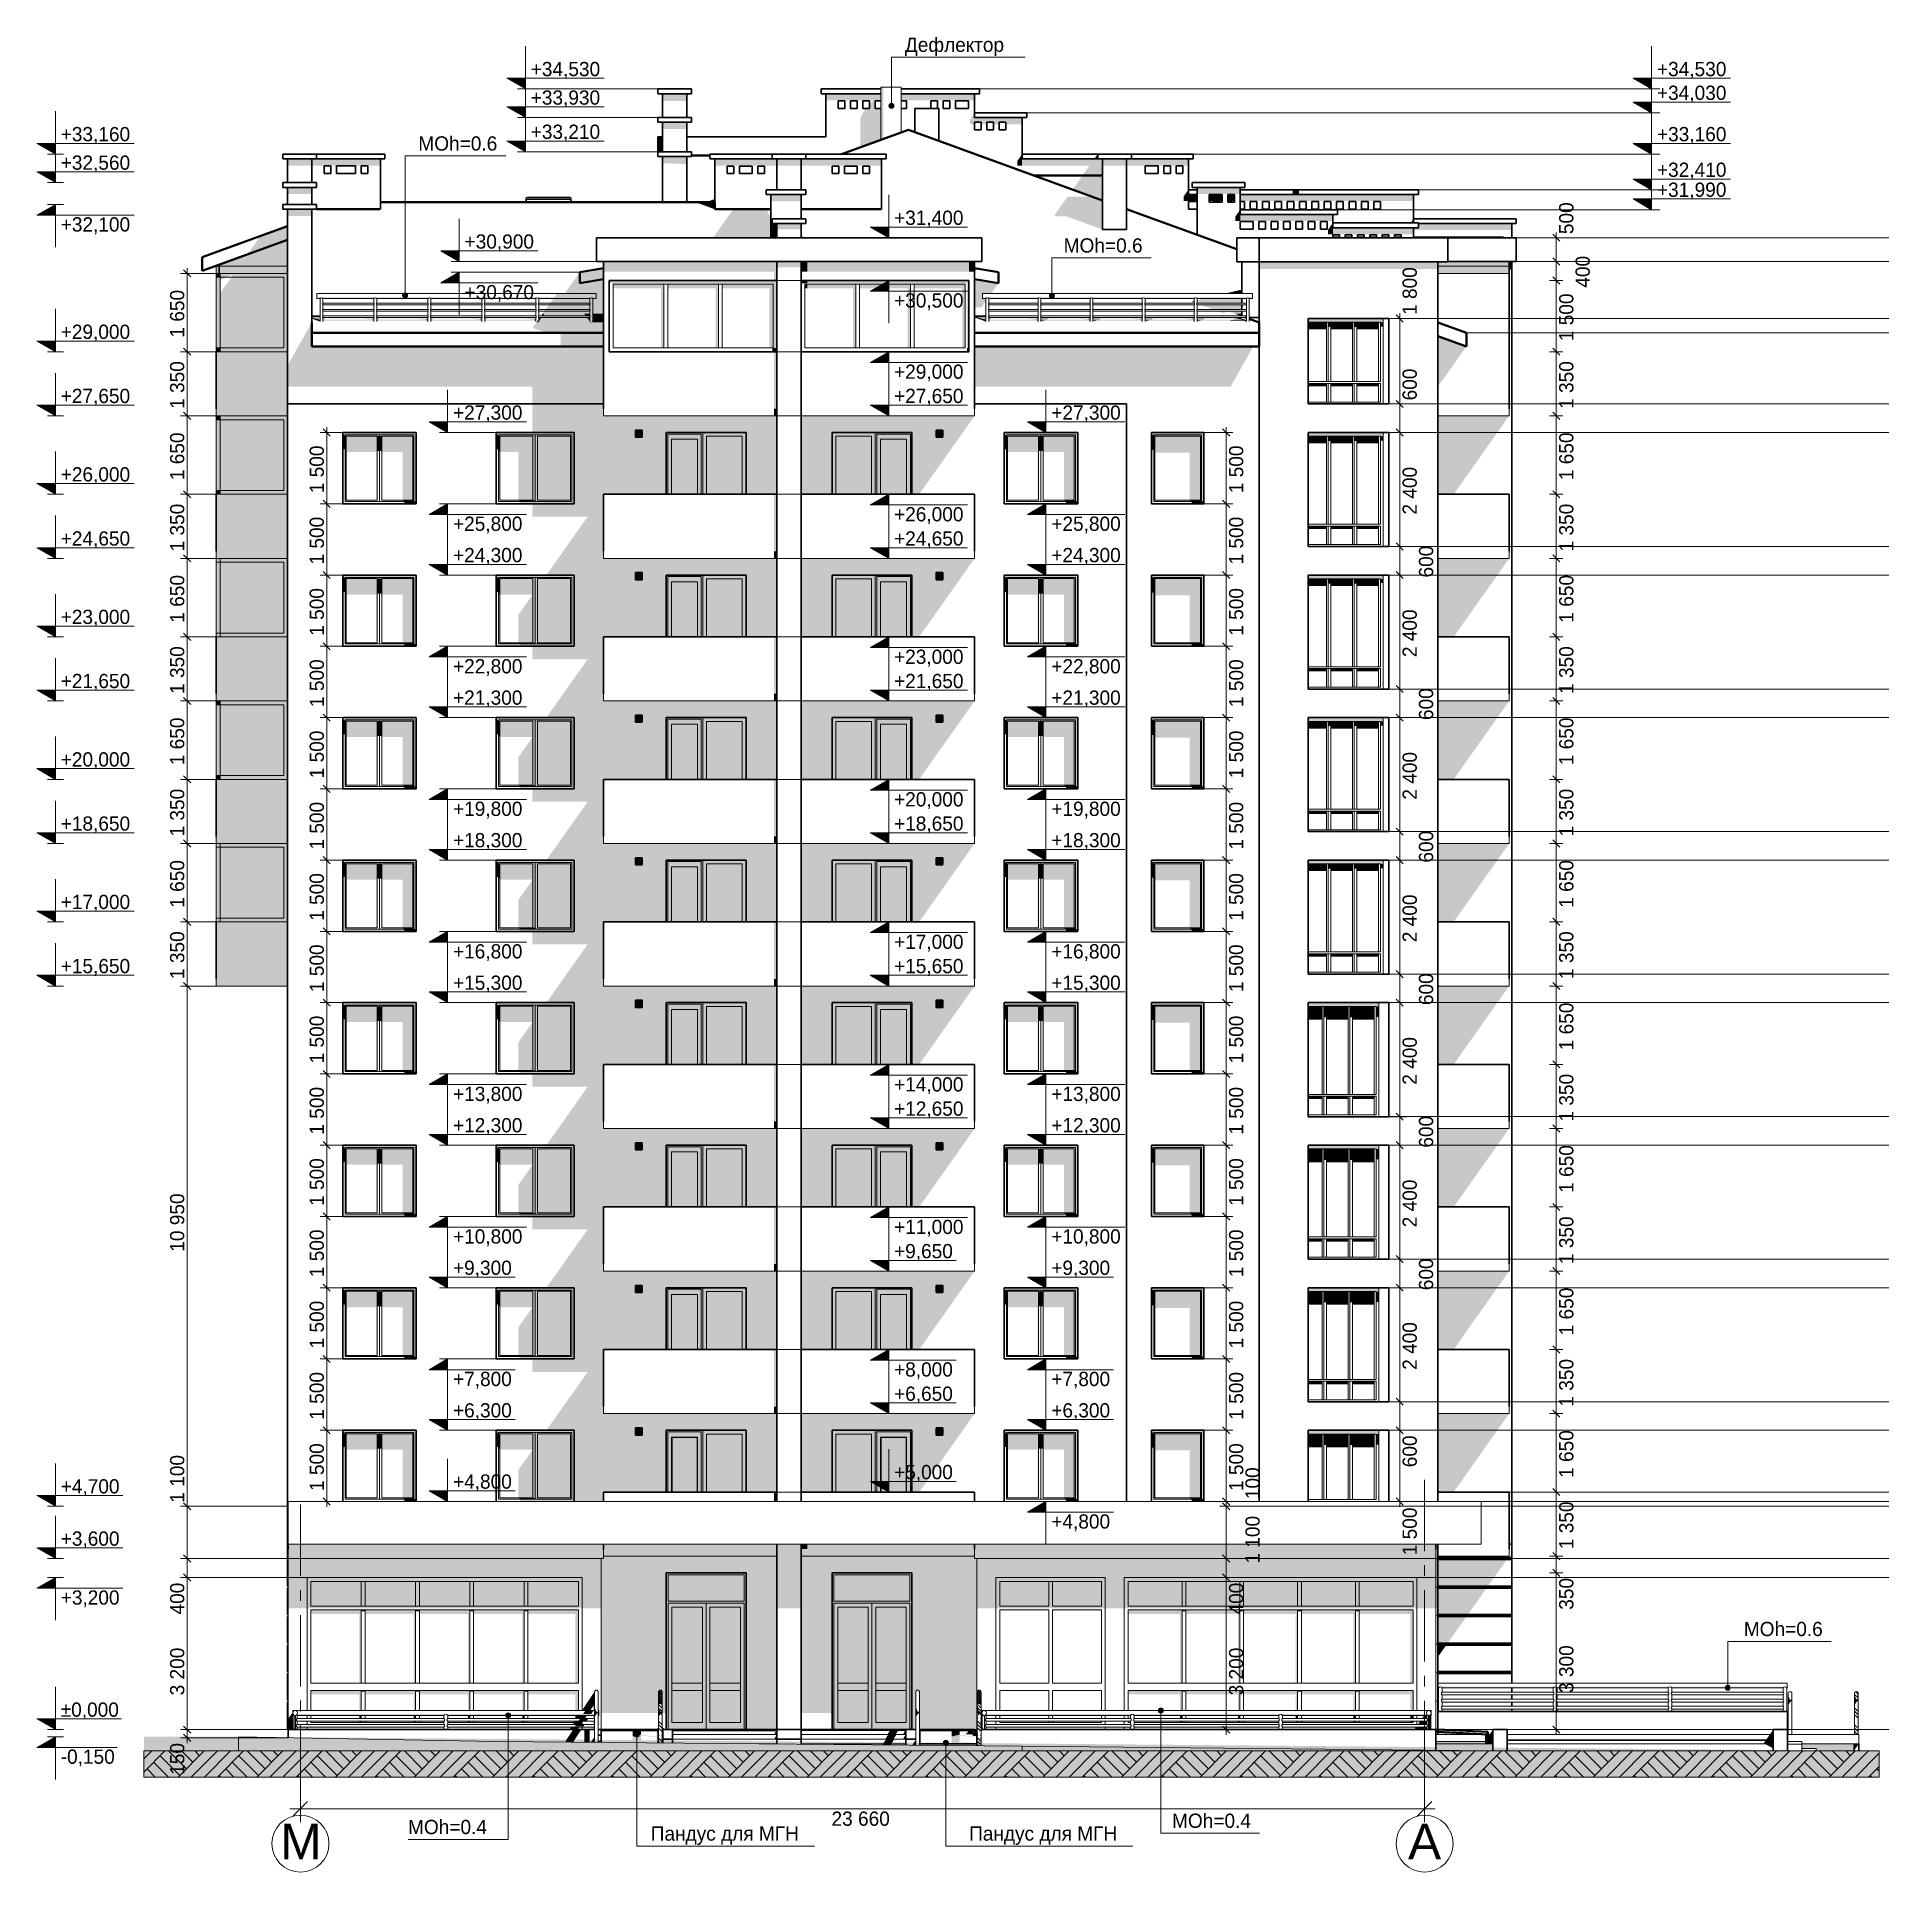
# Model space of a CAD drawing. Extents: x -73780 to 132552, y -11647 to 36957.
# Drawn here: x -73780 to -35006, y -3001 to 35627 of the extents above; entities that cross this region are included whole.
import ezdxf
from ezdxf.enums import TextEntityAlignment as Align

# ---------------------------------------------------------------- set-up
doc = ezdxf.new("R2010")
doc.units = 0
doc.header["$MEASUREMENT"] = 0
doc.linetypes.add('Штрихштриховая', pattern=[2325, 1500, -300, 225, -300])
for name, color, linetype, lineweight in [('0_Ном_пера__1', 7, 'Continuous', 13), ('0_Ном_пера__120', 7, 'Continuous', 13), ('0_Ном_пера__41', 7, 'Continuous', 30), ('0_Ном_пера__61', 7, 'Continuous', 40), ('0_Ном_пера__7', 7, 'Continuous', 5), ('Text blocks_Ном_пера__1', 7, 'Continuous', 13), ('Двери ArchiCAD_Ном_пера__1', 7, 'Continuous', 13), ('Двери ArchiCAD_Ном_пера__41', 7, 'Continuous', 30), ('Двери ArchiCAD_Ном_пера__7', 7, 'Continuous', 5), ('Интерьер- Перегородка_Ном_пера__21', 7, 'Continuous', 20), ('Интерьер- Перегородка_Ном_пера__41', 7, 'Continuous', 30), ('Интерьер- Перегородка_Ном_пера__7', 7, 'Continuous', 5), ('Колонны_Ном_пера__21', 7, 'Continuous', 20), ('Колонны_Ном_пера__7', 7, 'Continuous', 5), ('Крыши_Ном_пера__21', 7, 'Continuous', 20), ('Крыши_Ном_пера__61', 7, 'Continuous', 40), ('Крыши_Ном_пера__7', 7, 'Continuous', 5), ('Лестницы внутренние_Ном_пера__1', 7, 'Continuous', 13), ('Лестницы внутренние_Ном_пера__10', 134, 'Continuous', 18), ('Лестницы внутренние_Ном_пера__7', 7, 'Continuous', 5), ('Мебель_Ном_пера__1', 7, 'Continuous', 13), ('Мебель_Ном_пера__7', 7, 'Continuous', 5), ('Окна ArchiCAD_Ном_пера__1', 7, 'Continuous', 13), ('Окна ArchiCAD_Ном_пера__120', 7, 'Continuous', 13), ('Окна ArchiCAD_Ном_пера__21', 7, 'Continuous', 20), ('Окна ArchiCAD_Ном_пера__41', 7, 'Continuous', 30), ('Окна ArchiCAD_Ном_пера__7', 7, 'Continuous', 5), ('перегородки_Ном_пера__7', 7, 'Continuous', 5), ('Перекрытия_Ном_пера__1', 7, 'Continuous', 13), ('Перекрытия_Ном_пера__21', 7, 'Continuous', 20), ('Перекрытия_Ном_пера__41', 7, 'Continuous', 30), ('Перекрытия_Ном_пера__7', 7, 'Continuous', 5), ('Стены наружные_Ном_пера__41', 7, 'Continuous', 30), ('Стены наружные_Ном_пера__7', 7, 'Continuous', 5), ('Стены несущие_Ном_пера__41', 7, 'Continuous', 30), ('Стены несущие_Ном_пера__7', 7, 'Continuous', 5)]:
    doc.layers.add(name, color=color, linetype=linetype, lineweight=lineweight)
for name, color, linetype, lineweight, true_color in [('0_Ном_пера__98', 7, 'Continuous', 13, 0x001f3e), ('Двери ArchiCAD_Ном_пера__3', 7, 'Continuous', 18, 0xdd5800), ('Окна ArchiCAD_Ном_пера__2', 7, 'Continuous', 13, 0x7f7f7f), ('Перекрытия_Ном_пера__4', 7, 'Continuous', 20, 0x016515)]:
    doc.layers.add(name, color=color, linetype=linetype, lineweight=lineweight, true_color=true_color)
for name, color, linetype in [('Двери ArchiCAD', 7, 'Continuous'), ('Интерьер- Перегородка', 7, 'Continuous'), ('Колонны', 7, 'Continuous'), ('Крыши', 7, 'Continuous'), ('Лестницы внутренние', 7, 'Continuous'), ('Мебель', 7, 'Continuous'), ('Окна ArchiCAD', 7, 'Continuous'), ('перегородки', 7, 'Continuous'), ('Перекрытия', 7, 'Continuous'), ('Стены наружные', 7, 'Continuous'), ('Стены несущие', 7, 'Continuous')]:
    doc.layers.add(name, color=color, linetype=linetype)
doc.styles.add('СГЕНЕРИР_СТИЛЬ_1', font='GOTHIC.TTF')
doc.styles.add('СГЕНЕРИР_СТИЛЬ_2', font='')
doc.styles.add('СГЕНЕРИР_СТИЛЬ_3', font='GOTHIC.TTF')
doc.styles.add('СГЕНЕРИР_СТИЛЬ_4', font='ARIAL.TTF')
doc.styles.get('СГЕНЕРИР_СТИЛЬ_2').set_extended_font_data('Arial Unicode MS Кириллический')
doc.dimstyles.new('СГЕНЕРИР_СТИЛЬ__1', dxfattribs={"dimtxt": 300, "dimasz": 142.5, "dimexe": 0.18, "dimexo": 0, "dimgap": 0.09, "dimtad": 1, "dimdec": 0, "dimzin": 0, "dimdsep": 46, "dimtxsty": 'СГЕНЕРИР_СТИЛЬ_2', "dimblk": 'ARROWHEAD_6', "dimblk1": 'ARROWHEAD_6', "dimblk2": 'ARROWHEAD_6', "dimcen": 0.09, "dimclrd": 256, "dimclre": 256, "dimclrt": 256, "dimadec": 0, "dimazin": 0, "dimtfac": 1, "dimtdec": 4, "dimtmove": 0, "dimatfit": 3, "dimfxl": 0, "dimtolj": 1, "dimtzin": 0, "dimarcsym": 0})
doc.dimstyles.new('СГЕНЕРИР_СТИЛЬ__2', dxfattribs={"dimtxt": 300, "dimasz": 142.5, "dimexe": 0.18, "dimexo": 0, "dimgap": 0.09, "dimtad": 3, "dimdec": 0, "dimzin": 0, "dimdsep": 46, "dimtxsty": 'СГЕНЕРИР_СТИЛЬ_2', "dimblk": 'ARROWHEAD_6', "dimblk1": 'ARROWHEAD_6', "dimblk2": 'ARROWHEAD_6', "dimcen": 0.09, "dimclrd": 256, "dimclre": 256, "dimclrt": 256, "dimadec": 0, "dimazin": 0, "dimtfac": 1, "dimtdec": 4, "dimtmove": 0, "dimatfit": 3, "dimfxl": 0, "dimtolj": 1, "dimtzin": 0, "dimarcsym": 0})
doc.dimstyles.new('СГЕНЕРИР_СТИЛЬ__3', dxfattribs={"dimtxt": 300, "dimasz": 285, "dimexe": 0.18, "dimexo": 0, "dimgap": 0.09, "dimtad": 3, "dimtih": 1, "dimtoh": 1, "dimdec": 0, "dimzin": 0, "dimdsep": 46, "dimtxsty": 'СГЕНЕРИР_СТИЛЬ_2', "dimblk": 'ARROWHEAD_6', "dimblk1": 'ARROWHEAD_6', "dimblk2": 'ARROWHEAD_6', "dimcen": 0.09, "dimclrd": 256, "dimclre": 256, "dimclrt": 256, "dimadec": 0, "dimazin": 0, "dimtfac": 1, "dimtdec": 4, "dimtmove": 0, "dimatfit": 3, "dimfxl": 0, "dimtolj": 1, "dimtzin": 0, "dimarcsym": 0})

msp = doc.modelspace()

# ---------------------------------------------------------------- texts
at = {"layer": 'Text blocks_Ном_пера__1', "linetype": 'Continuous', "char_height": 750, "attachment_point": 5, "style": 'СГЕНЕРИР_СТИЛЬ_4'}
for s, insert in [('{М}', (-68222.7, -2353.2)), ('{А}', (-44572.7, -2357.8))]:
    msp.add_mtext(s, dxfattribs=dict(at, insert=insert))

# ---------------------------------------------------------------- blocks, each defined once
blk = doc.blocks.new('Элемент разреза_206', base_point=(-87179, 0))
at = {"layer": 'Окна ArchiCAD_Ном_пера__7', "linetype": 'Continuous'}
for points in [[(-61733, 30500), (-61733, 30443), (-58303, 30443), (-58303, 30420), (-58283, 30420), (-58203, 30420), (-58203, 30500)], [(-61653, 30420), (-61653, 30335), (-60643, 30335), (-60643, 29080), (-60583, 29080), (-60583, 30420)], [(-60503, 30335), (-59493, 30335), (-59493, 29080), (-59433, 29080), (-59433, 30420), (-60503, 30420)], [(-58283, 30420), (-59353, 30420), (-59353, 30335), (-58363, 30335), (-58363, 29080), (-58283, 29080)], [(-58203, 29080), (-58203, 30420), (-58283, 30420), (-58283, 29080)], [(-58303, 29000), (-58203, 29000), (-58203, 29080), (-58283, 29080), (-58303, 29080)]]:
    blk.add_hatch(color=256, dxfattribs=at).paths.add_polyline_path(points, flags=0)
at = {"layer": 'Окна ArchiCAD_Ном_пера__1', "linetype": 'Continuous'}
for p, q in [((-61653, 29080), (-61653, 30420)), ((-61653, 30420), (-60583, 30420)), ((-60583, 30420), (-60503, 30420)), ((-60583, 29080), (-60583, 30420)), ((-60503, 30420), (-60503, 29080)), ((-60503, 30420), (-59433, 30420)), ((-59433, 30420), (-59353, 30420)), ((-59433, 29080), (-59433, 30420)), ((-59353, 30420), (-59353, 29080)), ((-59353, 30420), (-58283, 30420)), ((-58283, 30420), (-58283, 29080)), ((-60583, 29080), (-61653, 29080)), ((-60503, 29080), (-60583, 29080)), ((-59433, 29080), (-60503, 29080)), ((-59353, 29080), (-59433, 29080)), ((-58283, 29080), (-59353, 29080))]:
    blk.add_line(p, q, dxfattribs=at)
at = {"layer": 'Окна ArchiCAD_Ном_пера__41', "linetype": 'Continuous'}
for p, q in [((-58203, 30500), (-61733, 30500)), ((-61733, 30500), (-61733, 29000)), ((-61733, 29000), (-58203, 29000))]:
    blk.add_line(p, q, dxfattribs=at)
blk = doc.blocks.new('Элемент разреза_207', base_point=(-87179, 0))
at = {"layer": 'Окна ArchiCAD_Ном_пера__7', "linetype": 'Continuous'}
for points in [[(-62523, 6250), (-62473, 6250), (-62473, 6300), (-64113, 6300), (-64113, 6250), (-64063, 6250)], [(-64113, 6250), (-64113, 5946), (-64063, 5946), (-64063, 6250)], [(-63293, 6250), (-64063, 6250), (-64063, 6225), (-64038, 6225), (-63343, 6225), (-63293, 6225)], [(-64063, 6225), (-64063, 5911), (-64038, 5911), (-64038, 6225)], [(-64038, 6225), (-64038, 5890), (-63358, 5890), (-63358, 5872), (-63643, 5469), (-63643, 4875), (-63343, 4875), (-63343, 6225)], [(-63343, 4875), (-63293, 4875), (-63293, 6225), (-63343, 6225), (-63343, 5911), (-63330, 5911), (-63343, 5893)], [(-62523, 6250), (-63293, 6250), (-63293, 6225), (-63243, 6225), (-62548, 6225), (-62523, 6225)], [(-63293, 4875), (-63243, 4875), (-63243, 6225), (-63293, 6225)], [(-62548, 4875), (-62548, 6225), (-63243, 6225), (-63243, 4875)], [(-62548, 4875), (-62523, 4875), (-62523, 6225), (-62548, 6225)], [(-62523, 4850), (-62473, 4850), (-62473, 6250), (-62523, 6250)], [(-63628, 4850), (-63293, 4850), (-63293, 4875), (-63628, 4875)], [(-63603, 4800), (-62473, 4800), (-62473, 4850), (-62523, 4850), (-63603, 4850)], [(-63243, 4875), (-63293, 4875), (-63293, 4850), (-62523, 4850), (-62523, 4875), (-62548, 4875)]]:
    blk.add_hatch(color=256, dxfattribs=at).paths.add_polyline_path(points, flags=0)
at = {"layer": 'Окна ArchiCAD_Ном_пера__1', "linetype": 'Continuous'}
for p, q in [((-64063, 6250), (-64063, 4850)), ((-62523, 6250), (-64063, 6250)), ((-62523, 4850), (-62523, 6250)), ((-64063, 4850), (-62523, 4850))]:
    blk.add_line(p, q, dxfattribs=at)
at = {"layer": 'Окна ArchiCAD_Ном_пера__120', "linetype": 'Continuous'}
for p, q in [((-64038, 6225), (-64038, 4875)), ((-63343, 6225), (-64038, 6225)), ((-63343, 4875), (-63343, 6225)), ((-63293, 6250), (-63293, 6225)), ((-63293, 6225), (-63293, 4875)), ((-62548, 6225), (-63243, 6225)), ((-63243, 6225), (-63243, 4875)), ((-62548, 4875), (-62548, 6225)), ((-64038, 4875), (-63343, 4875)), ((-63293, 4875), (-63293, 4850)), ((-63243, 4875), (-62548, 4875))]:
    blk.add_line(p, q, dxfattribs=at)
at = {"layer": 'Окна ArchiCAD_Ном_пера__41', "linetype": 'Continuous'}
for p, q in [((-64113, 4800), (-64113, 6300)), ((-64113, 6300), (-62473, 6300)), ((-62473, 6300), (-62473, 4800))]:
    blk.add_line(p, q, dxfattribs=at)
blk = doc.blocks.new('Элемент разреза_208', base_point=(-87179, 0))
at = {"layer": 'Окна ArchiCAD_Ном_пера__7', "linetype": 'Continuous'}
for points in [[(-51923, 6250), (-51873, 6250), (-51873, 6300), (-53423, 6300), (-53423, 6250), (-53373, 6250)], [(-53373, 6250), (-53423, 6250), (-53423, 5946), (-53373, 5946)], [(-53373, 6225), (-53348, 6225), (-52698, 6225), (-52648, 6225), (-52648, 6250), (-53373, 6250)], [(-53373, 5911), (-53348, 5911), (-53348, 6225), (-53373, 6225)], [(-52698, 6225), (-53348, 6225), (-53348, 5890), (-52713, 5890), (-52713, 4875), (-52698, 4875)], [(-52648, 6225), (-52698, 6225), (-52698, 5911), (-52648, 5911)], [(-51923, 6250), (-52648, 6250), (-52648, 6225), (-52598, 6225), (-51948, 6225), (-51923, 6225)], [(-52598, 6225), (-52648, 6225), (-52648, 5911), (-52598, 5911)], [(-51948, 6225), (-52598, 6225), (-52598, 5890), (-52163, 5890), (-52163, 4875), (-51948, 4875)], [(-51948, 4875), (-51923, 4875), (-51923, 6225), (-51948, 6225)], [(-51923, 4850), (-51873, 4850), (-51873, 6250), (-51923, 6250)], [(-52148, 4875), (-52148, 4850), (-51923, 4850), (-51923, 4875)], [(-52123, 4800), (-51873, 4800), (-51873, 4850), (-51923, 4850), (-52123, 4850)]]:
    blk.add_hatch(color=256, dxfattribs=at).paths.add_polyline_path(points, flags=0)
at = {"layer": 'Окна ArchiCAD_Ном_пера__1', "linetype": 'Continuous'}
for p, q in [((-53373, 6250), (-53373, 4850)), ((-51923, 6250), (-53373, 6250)), ((-51923, 4850), (-51923, 6250)), ((-53373, 4850), (-51923, 4850))]:
    blk.add_line(p, q, dxfattribs=at)
at = {"layer": 'Окна ArchiCAD_Ном_пера__120', "linetype": 'Continuous'}
for p, q in [((-52698, 6225), (-53348, 6225)), ((-53348, 6225), (-53348, 4875)), ((-52698, 4875), (-52698, 6225)), ((-52648, 6250), (-52648, 6225)), ((-52648, 6225), (-52648, 4875)), ((-51948, 6225), (-52598, 6225)), ((-52598, 6225), (-52598, 4875)), ((-51948, 4875), (-51948, 6225)), ((-53348, 4875), (-52698, 4875)), ((-52648, 4875), (-52648, 4850)), ((-52598, 4875), (-51948, 4875))]:
    blk.add_line(p, q, dxfattribs=at)
at = {"layer": 'Окна ArchiCAD_Ном_пера__41', "linetype": 'Continuous'}
for p, q in [((-53423, 4800), (-53423, 6300)), ((-53423, 6300), (-51873, 6300)), ((-51873, 6300), (-51873, 4800))]:
    blk.add_line(p, q, dxfattribs=at)
blk = doc.blocks.new('Элемент разреза_209', base_point=(-87179, 0))
at = {"layer": 'Окна ArchiCAD_Ном_пера__7', "linetype": 'Continuous'}
for points in [[(-65843, 6250), (-65793, 6250), (-65793, 6300), (-67343, 6300), (-67343, 6250), (-67293, 6250)], [(-67343, 6250), (-67343, 5946), (-67293, 5946), (-67293, 6250)], [(-66568, 6250), (-67293, 6250), (-67293, 6225), (-67268, 6225), (-66618, 6225), (-66568, 6225)], [(-67293, 5911), (-67268, 5911), (-67268, 6225), (-67293, 6225)], [(-66618, 6225), (-67268, 6225), (-67268, 5890), (-66633, 5890), (-66633, 4875), (-66618, 4875)], [(-66618, 5911), (-66568, 5911), (-66568, 6225), (-66618, 6225)], [(-65843, 6250), (-66568, 6250), (-66568, 6225), (-66518, 6225), (-65868, 6225), (-65843, 6225)], [(-66518, 6225), (-66568, 6225), (-66568, 5911), (-66518, 5911)], [(-66518, 6225), (-66518, 5890), (-66083, 5890), (-66083, 4875), (-65868, 4875), (-65868, 6225)], [(-65868, 4875), (-65843, 4875), (-65843, 6225), (-65868, 6225)], [(-65843, 4850), (-65793, 4850), (-65793, 6250), (-65843, 6250)], [(-66068, 4875), (-66068, 4850), (-65843, 4850), (-65843, 4875)], [(-66043, 4800), (-65793, 4800), (-65793, 4850), (-65843, 4850), (-66043, 4850)]]:
    blk.add_hatch(color=256, dxfattribs=at).paths.add_polyline_path(points, flags=0)
at = {"layer": 'Окна ArchiCAD_Ном_пера__1', "linetype": 'Continuous'}
for p, q in [((-67293, 6250), (-67293, 4850)), ((-65843, 6250), (-67293, 6250)), ((-65843, 4850), (-65843, 6250)), ((-67293, 4850), (-65843, 4850))]:
    blk.add_line(p, q, dxfattribs=at)
at = {"layer": 'Окна ArchiCAD_Ном_пера__120', "linetype": 'Continuous'}
for p, q in [((-66618, 6225), (-67268, 6225)), ((-67268, 6225), (-67268, 4875)), ((-66618, 4875), (-66618, 6225)), ((-66568, 6250), (-66568, 6225)), ((-66568, 6225), (-66568, 4875)), ((-66518, 6225), (-66518, 4875)), ((-65868, 6225), (-66518, 6225)), ((-65868, 4875), (-65868, 6225)), ((-67268, 4875), (-66618, 4875)), ((-66568, 4875), (-66568, 4850)), ((-66518, 4875), (-65868, 4875))]:
    blk.add_line(p, q, dxfattribs=at)
at = {"layer": 'Окна ArchiCAD_Ном_пера__41', "linetype": 'Continuous'}
for p, q in [((-67343, 4800), (-67343, 6300)), ((-67343, 6300), (-65793, 6300)), ((-65793, 6300), (-65793, 4800))]:
    blk.add_line(p, q, dxfattribs=at)
blk = doc.blocks.new('Элемент разреза_210', base_point=(-87179, 0))
at = {"layer": 'Окна ArchiCAD_Ном_пера__7', "linetype": 'Continuous'}
for points in [[(-59763, 6220), (-59683, 6220), (-58933, 6220), (-58853, 6220), (-58853, 6300), (-59763, 6300)], [(-59763, 6220), (-59763, 5000), (-59683, 5000), (-59683, 6220)], [(-58933, 6220), (-59683, 6220), (-59683, 5000), (-58933, 5000)], [(-58933, 6220), (-58933, 5000), (-58853, 5000), (-58853, 6220)]]:
    blk.add_hatch(color=256, dxfattribs=at).paths.add_polyline_path(points, flags=0)
at = {"layer": 'Окна ArchiCAD_Ном_пера__1', "linetype": 'Continuous'}
for p, q in [((-59683, 5000), (-59683, 6220)), ((-59683, 6220), (-58933, 6220)), ((-58933, 6220), (-58933, 5000))]:
    blk.add_line(p, q, dxfattribs=at)
at = {"layer": 'Окна ArchiCAD_Ном_пера__41', "linetype": 'Continuous'}
blk.add_line((-58853, 6300), (-58853, 5000), dxfattribs=at)
blk = doc.blocks.new('Элемент разреза_211', base_point=(-87179, 0))
at = {"layer": 'Окна ArchiCAD_Ном_пера__7', "linetype": 'Continuous'}
for points in [[(-56133, 6220), (-56133, 6300), (-57043, 6300), (-57043, 6220), (-56963, 6220), (-56213, 6220)], [(-57043, 5000), (-56963, 5000), (-56963, 6220), (-57043, 6220)], [(-56963, 6220), (-56963, 5000), (-56213, 5000), (-56213, 6220)], [(-56213, 5000), (-56133, 5000), (-56133, 6220), (-56213, 6220)]]:
    blk.add_hatch(color=256, dxfattribs=at).paths.add_polyline_path(points, flags=0)
at = {"layer": 'Окна ArchiCAD_Ном_пера__1', "linetype": 'Continuous'}
for p, q in [((-56963, 6220), (-56963, 5000)), ((-56213, 6220), (-56963, 6220)), ((-56213, 5000), (-56213, 6220))]:
    blk.add_line(p, q, dxfattribs=at)
at = {"layer": 'Окна ArchiCAD_Ном_пера__41', "linetype": 'Continuous'}
blk.add_line((-57043, 5000), (-57043, 6300), dxfattribs=at)
blk = doc.blocks.new('Элемент разреза_212', base_point=(-87179, 0))
at = {"layer": 'Окна ArchiCAD_Ном_пера__7', "linetype": 'Continuous'}
for points in [[(-49267, 6250), (-49217, 6250), (-49217, 6300), (-50322, 6300), (-50322, 6250), (-50272, 6250)], [(-50272, 6250), (-50322, 6250), (-50322, 5932), (-50272, 5932)], [(-49267, 6250), (-50272, 6250), (-50272, 6225), (-50247, 6225), (-49292, 6225), (-49267, 6225)], [(-50272, 5897), (-50247, 5897), (-50247, 6225), (-50272, 6225)], [(-49292, 6225), (-50247, 6225), (-50247, 5876), (-49517, 5876), (-49517, 4875), (-49292, 4875)], [(-49292, 4875), (-49267, 4875), (-49267, 6225), (-49292, 6225)], [(-49267, 4850), (-49217, 4850), (-49217, 6250), (-49267, 6250)], [(-49502, 4875), (-49502, 4850), (-49267, 4850), (-49267, 4875)], [(-49267, 4850), (-49477, 4850), (-49477, 4800), (-49217, 4800), (-49217, 4850)]]:
    blk.add_hatch(color=256, dxfattribs=at).paths.add_polyline_path(points, flags=0)
at = {"layer": 'Окна ArchiCAD_Ном_пера__1', "linetype": 'Continuous'}
for p, q in [((-50272, 6250), (-50272, 4850)), ((-49267, 6250), (-50272, 6250)), ((-49292, 6225), (-50247, 6225)), ((-50247, 6225), (-50247, 4875)), ((-49292, 4875), (-49292, 6225)), ((-49267, 4850), (-49267, 6250)), ((-50272, 4850), (-49267, 4850)), ((-50247, 4875), (-49292, 4875))]:
    blk.add_line(p, q, dxfattribs=at)
at = {"layer": 'Окна ArchiCAD_Ном_пера__41', "linetype": 'Continuous'}
for p, q in [((-49217, 6300), (-50322, 6300)), ((-50322, 6300), (-50322, 4800)), ((-49217, 4800), (-49217, 6300))]:
    blk.add_line(p, q, dxfattribs=at)
blk = doc.blocks.new('Элемент разреза_213', base_point=(-87179, 0))
at = {"layer": 'Окна ArchiCAD_Ном_пера__7', "linetype": 'Continuous'}
for points in [[(-45538, 6300), (-47023, 6300), (-47023, 6220), (-45595, 6220), (-45538, 6220)], [(-47023, 5940), (-46731, 5940), (-46731, 6220), (-47023, 6220)], [(-46695, 5990), (-46639, 5990), (-46639, 6220), (-46695, 6220)], [(-46639, 6220), (-46639, 5940), (-46184, 5940), (-46184, 6220)], [(-46092, 6220), (-46149, 6220), (-46149, 5990), (-46092, 5990)], [(-45637, 6220), (-46092, 6220), (-46092, 5940), (-45637, 5940)], [(-45595, 6220), (-45595, 6000), (-45538, 6000), (-45538, 6220)]]:
    blk.add_hatch(color=256, dxfattribs=at).paths.add_polyline_path(points, flags=0)
at = {"layer": 'Окна ArchiCAD_Ном_пера__1', "linetype": 'Continuous'}
for p, q in [((-45595, 6220), (-47023, 6220)), ((-46731, 6220), (-46731, 4840)), ((-46695, 6220), (-46695, 4840)), ((-46639, 4840), (-46639, 6220)), ((-46184, 6220), (-46184, 4840)), ((-46149, 6220), (-46149, 4840)), ((-46092, 4840), (-46092, 6220)), ((-45637, 6220), (-45637, 4840)), ((-45595, 4840), (-45595, 6220)), ((-45538, 6300), (-45538, 6220)), ((-45538, 6220), (-45538, 4840)), ((-47023, 4840), (-45595, 4840)), ((-45538, 4840), (-45538, 4800))]:
    blk.add_line(p, q, dxfattribs=at)
at = {"layer": 'Окна ArchiCAD_Ном_пера__41', "linetype": 'Continuous'}
for p, q in [((-47023, 4800), (-47023, 6300)), ((-47023, 6300), (-45326, 6300)), ((-45326, 6300), (-45326, 4800))]:
    blk.add_line(p, q, dxfattribs=at)
blk = doc.blocks.new('Элемент разреза_214', base_point=(-87179, 0))
at = {"layer": 'Окна ArchiCAD_Ном_пера__7', "linetype": 'Continuous'}
for points in [[(-45538, 15300), (-47023, 15300), (-47023, 15220), (-45595, 15220), (-45538, 15220)], [(-47023, 15220), (-47023, 14940), (-46731, 14940), (-46731, 15220)], [(-46695, 14990), (-46639, 14990), (-46639, 15220), (-46695, 15220)], [(-46639, 15220), (-46639, 14940), (-46184, 14940), (-46184, 15220)], [(-46092, 15220), (-46149, 15220), (-46149, 14990), (-46092, 14990)], [(-45637, 15220), (-46092, 15220), (-46092, 14940), (-45637, 14940)], [(-45538, 15220), (-45595, 15220), (-45595, 15000), (-45538, 15000)], [(-47023, 13270), (-46731, 13270), (-46731, 13330), (-47023, 13330)], [(-46695, 13330), (-46695, 13320), (-46639, 13320), (-46639, 13330)], [(-46639, 13270), (-46184, 13270), (-46184, 13330), (-46639, 13330)], [(-46092, 13330), (-46149, 13330), (-46149, 13320), (-46092, 13320)], [(-45637, 13330), (-46092, 13330), (-46092, 13270), (-45637, 13270)]]:
    blk.add_hatch(color=256, dxfattribs=at).paths.add_polyline_path(points, flags=0)
at = {"layer": 'Окна ArchiCAD_Ном_пера__1', "linetype": 'Continuous'}
for p, q in [((-45595, 15220), (-47023, 15220)), ((-46731, 15220), (-46731, 13370)), ((-46695, 15220), (-46695, 13370)), ((-46639, 13370), (-46639, 15220)), ((-46184, 15220), (-46184, 13370)), ((-46149, 15220), (-46149, 13370)), ((-46092, 13370), (-46092, 15220)), ((-45637, 15220), (-45637, 13370)), ((-45595, 13370), (-45595, 15220)), ((-45538, 15300), (-45538, 15220)), ((-45538, 15220), (-45538, 12940)), ((-45595, 13370), (-47023, 13370)), ((-47023, 13330), (-45595, 13330)), ((-46731, 13370), (-46695, 13370)), ((-46731, 13330), (-46731, 12940)), ((-46639, 13370), (-46695, 13370)), ((-46695, 13330), (-46695, 12940)), ((-46639, 12940), (-46639, 13330)), ((-46184, 13330), (-46184, 12940)), ((-46149, 13330), (-46149, 12940)), ((-46092, 12940), (-46092, 13330)), ((-45637, 13330), (-45637, 12940)), ((-45595, 12940), (-45595, 13330)), ((-47023, 12940), (-45595, 12940)), ((-45538, 12940), (-45538, 12900))]:
    blk.add_line(p, q, dxfattribs=at)
at = {"layer": 'Окна ArchiCAD_Ном_пера__41', "linetype": 'Continuous'}
for p, q in [((-47023, 12900), (-47023, 15300)), ((-47023, 15300), (-45326, 15300)), ((-45326, 15300), (-45326, 12900))]:
    blk.add_line(p, q, dxfattribs=at)
blk = doc.blocks.new('Элемент разреза_215', base_point=(-87179, 0))
at = {"layer": 'Окна ArchiCAD_Ном_пера__7', "linetype": 'Continuous'}
for points in [[(-45446, 29700), (-47023, 29700), (-47023, 29620), (-45503, 29620), (-45446, 29620)], [(-47023, 29620), (-47023, 29470), (-46639, 29470), (-46639, 29620)], [(-46547, 29620), (-46603, 29620), (-46603, 29520), (-46547, 29520)], [(-46547, 29620), (-46547, 29470), (-46092, 29470), (-46092, 29620)], [(-46057, 29520), (-46000, 29520), (-46000, 29620), (-46057, 29620)], [(-45545, 29620), (-46000, 29620), (-46000, 29470), (-45545, 29470)], [(-45503, 29530), (-45446, 29530), (-45446, 29620), (-45503, 29620)], [(-47023, 28330), (-47023, 28270), (-46639, 28270), (-46639, 28330)], [(-46603, 28330), (-46603, 28320), (-46547, 28320), (-46547, 28330)], [(-46547, 28270), (-46092, 28270), (-46092, 28330), (-46547, 28330)], [(-46057, 28330), (-46057, 28320), (-46000, 28320), (-46000, 28330)], [(-45545, 28330), (-46000, 28330), (-46000, 28270), (-45545, 28270)]]:
    blk.add_hatch(color=256, dxfattribs=at).paths.add_polyline_path(points, flags=0)
at = {"layer": 'Окна ArchiCAD_Ном_пера__1', "linetype": 'Continuous'}
for p, q in [((-47023, 29620), (-45503, 29620)), ((-46639, 28370), (-46639, 29620)), ((-46603, 28370), (-46603, 29620)), ((-46547, 29620), (-46547, 28370)), ((-46092, 28370), (-46092, 29620)), ((-46057, 28370), (-46057, 29620)), ((-46000, 29620), (-46000, 28370)), ((-45503, 29620), (-45503, 28370)), ((-45446, 29620), (-45446, 29700)), ((-45446, 27940), (-45446, 29620)), ((-47023, 28370), (-45503, 28370)), ((-45503, 28330), (-47023, 28330)), ((-46639, 27940), (-46639, 28330)), ((-46603, 27940), (-46603, 28330)), ((-46547, 28330), (-46547, 27940)), ((-46092, 27940), (-46092, 28330)), ((-46057, 27940), (-46057, 28330)), ((-46000, 28330), (-46000, 27940)), ((-45503, 28330), (-45503, 27940)), ((-45503, 27940), (-47023, 27940)), ((-45446, 27900), (-45446, 27940))]:
    blk.add_line(p, q, dxfattribs=at)
at = {"layer": 'Окна ArchiCAD_Ном_пера__2', "linetype": 'Continuous'}
for p, q in [((-45545, 28370), (-45545, 29620)), ((-45545, 27940), (-45545, 28330))]:
    blk.add_line(p, q, dxfattribs=at)
at = {"layer": 'Окна ArchiCAD_Ном_пера__41', "linetype": 'Continuous'}
for p, q in [((-45326, 29700), (-47023, 29700)), ((-47023, 29700), (-47023, 27900)), ((-45326, 27900), (-45326, 29700))]:
    blk.add_line(p, q, dxfattribs=at)
blk = doc.blocks.new('Элемент разреза_216', base_point=(-87179, 0))
at = {"layer": 'Окна ArchiCAD_Ном_пера__7', "linetype": 'Continuous'}
for points in [[(-62523, 9250), (-62473, 9250), (-62473, 9300), (-64113, 9300), (-64113, 9250), (-64063, 9250)], [(-64113, 9250), (-64113, 8946), (-64063, 8946), (-64063, 9250)], [(-63293, 9250), (-64063, 9250), (-64063, 9225), (-64038, 9225), (-63343, 9225), (-63293, 9225)], [(-64063, 9225), (-64063, 8911), (-64038, 8911), (-64038, 9225)], [(-63343, 9225), (-64038, 9225), (-64038, 8890), (-63358, 8890), (-63358, 8872), (-63643, 8469), (-63643, 7875), (-63343, 7875)], [(-63343, 7875), (-63293, 7875), (-63293, 9225), (-63343, 9225), (-63343, 8911), (-63330, 8911), (-63343, 8893)], [(-62523, 9250), (-63293, 9250), (-63293, 9225), (-63243, 9225), (-62548, 9225), (-62523, 9225)], [(-63293, 7875), (-63243, 7875), (-63243, 9225), (-63293, 9225)], [(-62548, 7875), (-62548, 9225), (-63243, 9225), (-63243, 7875)], [(-62548, 7875), (-62523, 7875), (-62523, 9225), (-62548, 9225)], [(-62523, 7850), (-62473, 7850), (-62473, 9250), (-62523, 9250)], [(-63628, 7850), (-63293, 7850), (-63293, 7875), (-63628, 7875)], [(-63603, 7800), (-62473, 7800), (-62473, 7850), (-62523, 7850), (-63603, 7850)], [(-63243, 7875), (-63293, 7875), (-63293, 7850), (-62523, 7850), (-62523, 7875), (-62548, 7875)]]:
    blk.add_hatch(color=256, dxfattribs=at).paths.add_polyline_path(points, flags=0)
at = {"layer": 'Окна ArchiCAD_Ном_пера__1', "linetype": 'Continuous'}
for p, q in [((-64063, 9250), (-64063, 7850)), ((-62523, 9250), (-64063, 9250)), ((-62523, 7850), (-62523, 9250)), ((-64063, 7850), (-62523, 7850))]:
    blk.add_line(p, q, dxfattribs=at)
at = {"layer": 'Окна ArchiCAD_Ном_пера__120', "linetype": 'Continuous'}
for p, q in [((-64038, 9225), (-64038, 7875)), ((-63343, 9225), (-64038, 9225)), ((-63343, 7875), (-63343, 9225)), ((-63293, 9250), (-63293, 9225)), ((-63293, 9225), (-63293, 7875)), ((-62548, 9225), (-63243, 9225)), ((-63243, 9225), (-63243, 7875)), ((-62548, 7875), (-62548, 9225)), ((-64038, 7875), (-63343, 7875)), ((-63293, 7875), (-63293, 7850)), ((-63243, 7875), (-62548, 7875))]:
    blk.add_line(p, q, dxfattribs=at)
at = {"layer": 'Окна ArchiCAD_Ном_пера__41', "linetype": 'Continuous'}
for p, q in [((-64113, 7800), (-64113, 9300)), ((-64113, 9300), (-62473, 9300)), ((-62473, 9300), (-62473, 7800)), ((-62473, 7800), (-64113, 7800))]:
    blk.add_line(p, q, dxfattribs=at)
blk = doc.blocks.new('Элемент разреза_217', base_point=(-87179, 0))
at = {"layer": 'Окна ArchiCAD_Ном_пера__7', "linetype": 'Continuous'}
for points in [[(-51923, 9250), (-51873, 9250), (-51873, 9300), (-53423, 9300), (-53423, 9250), (-53373, 9250)], [(-53423, 9250), (-53423, 8946), (-53373, 8946), (-53373, 9250)], [(-52648, 9250), (-53373, 9250), (-53373, 9225), (-53348, 9225), (-52698, 9225), (-52648, 9225)], [(-53373, 8911), (-53348, 8911), (-53348, 9225), (-53373, 9225)], [(-53348, 9225), (-53348, 8890), (-52713, 8890), (-52713, 7875), (-52698, 7875), (-52698, 9225)], [(-52698, 9225), (-52698, 8911), (-52648, 8911), (-52648, 9225)], [(-51923, 9250), (-52648, 9250), (-52648, 9225), (-52598, 9225), (-51948, 9225), (-51923, 9225)], [(-52598, 9225), (-52648, 9225), (-52648, 8911), (-52598, 8911)], [(-52598, 9225), (-52598, 8890), (-52163, 8890), (-52163, 7875), (-51948, 7875), (-51948, 9225)], [(-51948, 7875), (-51923, 7875), (-51923, 9225), (-51948, 9225)], [(-51923, 7850), (-51873, 7850), (-51873, 9250), (-51923, 9250)], [(-52148, 7875), (-52148, 7850), (-51923, 7850), (-51923, 7875)], [(-52123, 7800), (-51873, 7800), (-51873, 7850), (-51923, 7850), (-52123, 7850)]]:
    blk.add_hatch(color=256, dxfattribs=at).paths.add_polyline_path(points, flags=0)
at = {"layer": 'Окна ArchiCAD_Ном_пера__1', "linetype": 'Continuous'}
for p, q in [((-53373, 9250), (-53373, 7850)), ((-51923, 9250), (-53373, 9250)), ((-51923, 7850), (-51923, 9250)), ((-53373, 7850), (-51923, 7850))]:
    blk.add_line(p, q, dxfattribs=at)
at = {"layer": 'Окна ArchiCAD_Ном_пера__120', "linetype": 'Continuous'}
for p, q in [((-53348, 9225), (-53348, 7875)), ((-52698, 9225), (-53348, 9225)), ((-52698, 7875), (-52698, 9225)), ((-52648, 9250), (-52648, 9225)), ((-52648, 9225), (-52648, 7875)), ((-52598, 9225), (-52598, 7875)), ((-51948, 9225), (-52598, 9225)), ((-51948, 7875), (-51948, 9225)), ((-53348, 7875), (-52698, 7875)), ((-52648, 7875), (-52648, 7850)), ((-52598, 7875), (-51948, 7875))]:
    blk.add_line(p, q, dxfattribs=at)
at = {"layer": 'Окна ArchiCAD_Ном_пера__41', "linetype": 'Continuous'}
for p, q in [((-53423, 7800), (-53423, 9300)), ((-53423, 9300), (-51873, 9300)), ((-51873, 9300), (-51873, 7800)), ((-51873, 7800), (-53423, 7800))]:
    blk.add_line(p, q, dxfattribs=at)
blk = doc.blocks.new('Элемент разреза_218', base_point=(-87179, 0))
at = {"layer": 'Окна ArchiCAD_Ном_пера__7', "linetype": 'Continuous'}
for points in [[(-65843, 9250), (-65793, 9250), (-65793, 9300), (-67343, 9300), (-67343, 9250), (-67293, 9250)], [(-67343, 9250), (-67343, 8946), (-67293, 8946), (-67293, 9250)], [(-67293, 9225), (-67268, 9225), (-66618, 9225), (-66568, 9225), (-66568, 9250), (-67293, 9250)], [(-67293, 8911), (-67268, 8911), (-67268, 9225), (-67293, 9225)], [(-67268, 9225), (-67268, 8890), (-66633, 8890), (-66633, 7875), (-66618, 7875), (-66618, 9225)], [(-66618, 8911), (-66568, 8911), (-66568, 9225), (-66618, 9225)], [(-65843, 9250), (-66568, 9250), (-66568, 9225), (-66518, 9225), (-65868, 9225), (-65843, 9225)], [(-66518, 9225), (-66568, 9225), (-66568, 8911), (-66518, 8911)], [(-66518, 9225), (-66518, 8890), (-66083, 8890), (-66083, 7875), (-65868, 7875), (-65868, 9225)], [(-65868, 7875), (-65843, 7875), (-65843, 9225), (-65868, 9225)], [(-65843, 7850), (-65793, 7850), (-65793, 9250), (-65843, 9250)], [(-66068, 7875), (-66068, 7850), (-65843, 7850), (-65843, 7875)], [(-66043, 7800), (-65793, 7800), (-65793, 7850), (-65843, 7850), (-66043, 7850)]]:
    blk.add_hatch(color=256, dxfattribs=at).paths.add_polyline_path(points, flags=0)
at = {"layer": 'Окна ArchiCAD_Ном_пера__1', "linetype": 'Continuous'}
for p, q in [((-67293, 9250), (-67293, 7850)), ((-65843, 9250), (-67293, 9250)), ((-65843, 7850), (-65843, 9250)), ((-67293, 7850), (-65843, 7850))]:
    blk.add_line(p, q, dxfattribs=at)
at = {"layer": 'Окна ArchiCAD_Ном_пера__120', "linetype": 'Continuous'}
for p, q in [((-67268, 9225), (-67268, 7875)), ((-66618, 9225), (-67268, 9225)), ((-66618, 7875), (-66618, 9225)), ((-66568, 9250), (-66568, 9225)), ((-66568, 9225), (-66568, 7875)), ((-65868, 9225), (-66518, 9225)), ((-66518, 9225), (-66518, 7875)), ((-65868, 7875), (-65868, 9225)), ((-67268, 7875), (-66618, 7875)), ((-66568, 7875), (-66568, 7850)), ((-66518, 7875), (-65868, 7875))]:
    blk.add_line(p, q, dxfattribs=at)
at = {"layer": 'Окна ArchiCAD_Ном_пера__41', "linetype": 'Continuous'}
for p, q in [((-67343, 7800), (-67343, 9300)), ((-67343, 9300), (-65793, 9300)), ((-65793, 9300), (-65793, 7800)), ((-65793, 7800), (-67343, 7800))]:
    blk.add_line(p, q, dxfattribs=at)
blk = doc.blocks.new('Элемент разреза_219', base_point=(-87179, 0))
at = {"layer": 'Окна ArchiCAD_Ном_пера__7', "linetype": 'Continuous'}
for points in [[(-59763, 9220), (-59683, 9220), (-58933, 9220), (-58853, 9220), (-58853, 9300), (-59763, 9300)], [(-59763, 9220), (-59763, 8000), (-59683, 8000), (-59683, 9220)], [(-58933, 9220), (-59683, 9220), (-59683, 8000), (-58933, 8000)], [(-58933, 9220), (-58933, 8000), (-58853, 8000), (-58853, 9220)]]:
    blk.add_hatch(color=256, dxfattribs=at).paths.add_polyline_path(points, flags=0)
at = {"layer": 'Окна ArchiCAD_Ном_пера__1', "linetype": 'Continuous'}
for p, q in [((-59683, 8000), (-59683, 9220)), ((-59683, 9220), (-58933, 9220)), ((-58933, 9220), (-58933, 8000))]:
    blk.add_line(p, q, dxfattribs=at)
at = {"layer": 'Окна ArchiCAD_Ном_пера__41', "linetype": 'Continuous'}
blk.add_line((-58853, 9300), (-58853, 8000), dxfattribs=at)
blk = doc.blocks.new('Элемент разреза_220', base_point=(-87179, 0))
at = {"layer": 'Окна ArchiCAD_Ном_пера__7', "linetype": 'Continuous'}
for points in [[(-56133, 9220), (-56133, 9300), (-57043, 9300), (-57043, 9220), (-56963, 9220), (-56213, 9220)], [(-57043, 8000), (-56963, 8000), (-56963, 9220), (-57043, 9220)], [(-56963, 9220), (-56963, 8000), (-56213, 8000), (-56213, 9220)], [(-56213, 8000), (-56133, 8000), (-56133, 9220), (-56213, 9220)]]:
    blk.add_hatch(color=256, dxfattribs=at).paths.add_polyline_path(points, flags=0)
at = {"layer": 'Окна ArchiCAD_Ном_пера__1', "linetype": 'Continuous'}
for p, q in [((-56963, 9220), (-56963, 8000)), ((-56213, 9220), (-56963, 9220)), ((-56213, 8000), (-56213, 9220))]:
    blk.add_line(p, q, dxfattribs=at)
at = {"layer": 'Окна ArchiCAD_Ном_пера__41', "linetype": 'Continuous'}
blk.add_line((-57043, 8000), (-57043, 9300), dxfattribs=at)
blk = doc.blocks.new('Элемент разреза_221', base_point=(-87179, 0))
at = {"layer": 'Окна ArchiCAD_Ном_пера__7', "linetype": 'Continuous'}
for points in [[(-45446, 18300), (-47023, 18300), (-47023, 18220), (-45503, 18220), (-45446, 18220)], [(-47023, 18070), (-46639, 18070), (-46639, 18220), (-47023, 18220)], [(-46603, 18220), (-46603, 18120), (-46547, 18120), (-46547, 18220)], [(-46547, 18220), (-46547, 18070), (-46092, 18070), (-46092, 18220)], [(-46000, 18220), (-46057, 18220), (-46057, 18120), (-46000, 18120)], [(-45545, 18220), (-46000, 18220), (-46000, 18070), (-45545, 18070)], [(-45446, 18220), (-45503, 18220), (-45503, 18130), (-45446, 18130)], [(-47023, 16330), (-47023, 16270), (-46639, 16270), (-46639, 16330)], [(-46603, 16330), (-46603, 16320), (-46547, 16320), (-46547, 16330)], [(-46547, 16270), (-46092, 16270), (-46092, 16330), (-46547, 16330)], [(-46000, 16330), (-46057, 16330), (-46057, 16320), (-46000, 16320)], [(-45545, 16330), (-46000, 16330), (-46000, 16270), (-45545, 16270)]]:
    blk.add_hatch(color=256, dxfattribs=at).paths.add_polyline_path(points, flags=0)
at = {"layer": 'Окна ArchiCAD_Ном_пера__1', "linetype": 'Continuous'}
for p, q in [((-45446, 18300), (-45446, 18220)), ((-45503, 18220), (-47023, 18220)), ((-46639, 18220), (-46639, 16370)), ((-46603, 18220), (-46603, 16370)), ((-46547, 16370), (-46547, 18220)), ((-46092, 18220), (-46092, 16370)), ((-46057, 18220), (-46057, 16370)), ((-46000, 16370), (-46000, 18220)), ((-45545, 18220), (-45545, 16370)), ((-45503, 16370), (-45503, 18220)), ((-45446, 18220), (-45446, 15940)), ((-45503, 16370), (-47023, 16370)), ((-47023, 16330), (-45503, 16330)), ((-46639, 16330), (-46639, 15940)), ((-46603, 16330), (-46603, 15940)), ((-46547, 15940), (-46547, 16330)), ((-46092, 16330), (-46092, 15940)), ((-46057, 16330), (-46057, 15940)), ((-46000, 15940), (-46000, 16330)), ((-45545, 16330), (-45545, 15940)), ((-45503, 15940), (-45503, 16330)), ((-47023, 15940), (-45503, 15940)), ((-45446, 15940), (-45446, 15900))]:
    blk.add_line(p, q, dxfattribs=at)
at = {"layer": 'Окна ArchiCAD_Ном_пера__41', "linetype": 'Continuous'}
for p, q in [((-47023, 15900), (-47023, 18300)), ((-47023, 18300), (-45326, 18300)), ((-45326, 18300), (-45326, 15900))]:
    blk.add_line(p, q, dxfattribs=at)
blk = doc.blocks.new('Элемент разреза_222', base_point=(-87179, 0))
at = {"layer": 'Окна ArchiCAD_Ном_пера__7', "linetype": 'Continuous'}
for points in [[(-62523, 15250), (-62473, 15250), (-62473, 15300), (-64113, 15300), (-64113, 15250), (-64063, 15250)], [(-64113, 15250), (-64113, 14946), (-64063, 14946), (-64063, 15250)], [(-64063, 15225), (-64038, 15225), (-63343, 15225), (-63293, 15225), (-63293, 15250), (-64063, 15250)], [(-64063, 15225), (-64063, 14911), (-64038, 14911), (-64038, 15225)], [(-64038, 14890), (-63358, 14890), (-63358, 14872), (-63643, 14469), (-63643, 13875), (-63343, 13875), (-63343, 15225), (-64038, 15225)], [(-63343, 14911), (-63330, 14911), (-63343, 14893), (-63343, 13875), (-63293, 13875), (-63293, 15225), (-63343, 15225)], [(-62523, 15250), (-63293, 15250), (-63293, 15225), (-63243, 15225), (-62548, 15225), (-62523, 15225)], [(-63293, 13875), (-63243, 13875), (-63243, 15225), (-63293, 15225)], [(-62548, 13875), (-62548, 15225), (-63243, 15225), (-63243, 13875)], [(-62548, 13875), (-62523, 13875), (-62523, 15225), (-62548, 15225)], [(-62523, 13850), (-62473, 13850), (-62473, 15250), (-62523, 15250)], [(-63293, 13875), (-63628, 13875), (-63628, 13850), (-63293, 13850)], [(-63603, 13800), (-62473, 13800), (-62473, 13850), (-62523, 13850), (-63603, 13850)], [(-63243, 13875), (-63293, 13875), (-63293, 13850), (-62523, 13850), (-62523, 13875), (-62548, 13875)]]:
    blk.add_hatch(color=256, dxfattribs=at).paths.add_polyline_path(points, flags=0)
at = {"layer": 'Окна ArchiCAD_Ном_пера__1', "linetype": 'Continuous'}
for p, q in [((-64063, 15250), (-64063, 13850)), ((-62523, 15250), (-64063, 15250)), ((-62523, 13850), (-62523, 15250)), ((-64063, 13850), (-62523, 13850))]:
    blk.add_line(p, q, dxfattribs=at)
at = {"layer": 'Окна ArchiCAD_Ном_пера__120', "linetype": 'Continuous'}
for p, q in [((-63343, 15225), (-64038, 15225)), ((-64038, 15225), (-64038, 13875)), ((-63343, 13875), (-63343, 15225)), ((-63293, 15250), (-63293, 15225)), ((-63293, 15225), (-63293, 13875)), ((-62548, 15225), (-63243, 15225)), ((-63243, 15225), (-63243, 13875)), ((-62548, 13875), (-62548, 15225)), ((-64038, 13875), (-63343, 13875)), ((-63293, 13875), (-63293, 13850)), ((-63243, 13875), (-62548, 13875))]:
    blk.add_line(p, q, dxfattribs=at)
at = {"layer": 'Окна ArchiCAD_Ном_пера__41', "linetype": 'Continuous'}
for p, q in [((-64113, 13800), (-64113, 15300)), ((-64113, 15300), (-62473, 15300)), ((-62473, 15300), (-62473, 13800)), ((-62473, 13800), (-64113, 13800))]:
    blk.add_line(p, q, dxfattribs=at)
blk = doc.blocks.new('Элемент разреза_223', base_point=(-87179, 0))
at = {"layer": 'Окна ArchiCAD_Ном_пера__7', "linetype": 'Continuous'}
for points in [[(-51923, 15250), (-51873, 15250), (-51873, 15300), (-53423, 15300), (-53423, 15250), (-53373, 15250)], [(-53423, 15250), (-53423, 14946), (-53373, 14946), (-53373, 15250)], [(-53373, 15225), (-53348, 15225), (-52698, 15225), (-52648, 15225), (-52648, 15250), (-53373, 15250)], [(-53373, 15225), (-53373, 14911), (-53348, 14911), (-53348, 15225)], [(-52698, 15225), (-53348, 15225), (-53348, 14890), (-52713, 14890), (-52713, 13875), (-52698, 13875)], [(-52648, 15225), (-52698, 15225), (-52698, 14911), (-52648, 14911)], [(-51923, 15250), (-52648, 15250), (-52648, 15225), (-52598, 15225), (-51948, 15225), (-51923, 15225)], [(-52598, 15225), (-52648, 15225), (-52648, 14911), (-52598, 14911)], [(-51948, 15225), (-52598, 15225), (-52598, 14890), (-52163, 14890), (-52163, 13875), (-51948, 13875)], [(-51948, 13875), (-51923, 13875), (-51923, 15225), (-51948, 15225)], [(-51923, 13850), (-51873, 13850), (-51873, 15250), (-51923, 15250)], [(-52148, 13875), (-52148, 13850), (-51923, 13850), (-51923, 13875)], [(-52123, 13800), (-51873, 13800), (-51873, 13850), (-51923, 13850), (-52123, 13850)]]:
    blk.add_hatch(color=256, dxfattribs=at).paths.add_polyline_path(points, flags=0)
at = {"layer": 'Окна ArchiCAD_Ном_пера__1', "linetype": 'Continuous'}
for p, q in [((-53373, 15250), (-53373, 13850)), ((-51923, 15250), (-53373, 15250)), ((-51923, 13850), (-51923, 15250)), ((-53373, 13850), (-51923, 13850))]:
    blk.add_line(p, q, dxfattribs=at)
at = {"layer": 'Окна ArchiCAD_Ном_пера__120', "linetype": 'Continuous'}
for p, q in [((-52698, 15225), (-53348, 15225)), ((-53348, 15225), (-53348, 13875)), ((-52698, 13875), (-52698, 15225)), ((-52648, 15250), (-52648, 15225)), ((-52648, 15225), (-52648, 13875)), ((-51948, 15225), (-52598, 15225)), ((-52598, 15225), (-52598, 13875)), ((-51948, 13875), (-51948, 15225)), ((-53348, 13875), (-52698, 13875)), ((-52648, 13875), (-52648, 13850)), ((-52598, 13875), (-51948, 13875))]:
    blk.add_line(p, q, dxfattribs=at)
at = {"layer": 'Окна ArchiCAD_Ном_пера__41', "linetype": 'Continuous'}
for p, q in [((-53423, 13800), (-53423, 15300)), ((-53423, 15300), (-51873, 15300)), ((-51873, 15300), (-51873, 13800)), ((-51873, 13800), (-53423, 13800))]:
    blk.add_line(p, q, dxfattribs=at)
blk = doc.blocks.new('Элемент разреза_224', base_point=(-87179, 0))
at = {"layer": 'Окна ArchiCAD_Ном_пера__7', "linetype": 'Continuous'}
for points in [[(-65843, 15250), (-65793, 15250), (-65793, 15300), (-67343, 15300), (-67343, 15250), (-67293, 15250)], [(-67343, 15250), (-67343, 14946), (-67293, 14946), (-67293, 15250)], [(-67293, 15225), (-67268, 15225), (-66618, 15225), (-66568, 15225), (-66568, 15250), (-67293, 15250)], [(-67293, 15225), (-67293, 14911), (-67268, 14911), (-67268, 15225)], [(-66618, 15225), (-67268, 15225), (-67268, 14890), (-66633, 14890), (-66633, 13875), (-66618, 13875)], [(-66568, 15225), (-66618, 15225), (-66618, 14911), (-66568, 14911)], [(-65843, 15250), (-66568, 15250), (-66568, 15225), (-66518, 15225), (-65868, 15225), (-65843, 15225)], [(-66518, 15225), (-66568, 15225), (-66568, 14911), (-66518, 14911)], [(-65868, 15225), (-66518, 15225), (-66518, 14890), (-66083, 14890), (-66083, 13875), (-65868, 13875)], [(-65868, 13875), (-65843, 13875), (-65843, 15225), (-65868, 15225)], [(-65843, 13850), (-65793, 13850), (-65793, 15250), (-65843, 15250)], [(-66068, 13875), (-66068, 13850), (-65843, 13850), (-65843, 13875)], [(-66043, 13800), (-65793, 13800), (-65793, 13850), (-65843, 13850), (-66043, 13850)]]:
    blk.add_hatch(color=256, dxfattribs=at).paths.add_polyline_path(points, flags=0)
at = {"layer": 'Окна ArchiCAD_Ном_пера__1', "linetype": 'Continuous'}
for p, q in [((-67293, 15250), (-67293, 13850)), ((-65843, 15250), (-67293, 15250)), ((-65843, 13850), (-65843, 15250)), ((-67293, 13850), (-65843, 13850))]:
    blk.add_line(p, q, dxfattribs=at)
at = {"layer": 'Окна ArchiCAD_Ном_пера__120', "linetype": 'Continuous'}
for p, q in [((-67268, 15225), (-67268, 13875)), ((-66618, 15225), (-67268, 15225)), ((-66618, 13875), (-66618, 15225)), ((-66568, 15250), (-66568, 15225)), ((-66568, 15225), (-66568, 13875)), ((-66518, 15225), (-66518, 13875)), ((-65868, 15225), (-66518, 15225)), ((-65868, 13875), (-65868, 15225)), ((-67268, 13875), (-66618, 13875)), ((-66568, 13875), (-66568, 13850)), ((-66518, 13875), (-65868, 13875))]:
    blk.add_line(p, q, dxfattribs=at)
at = {"layer": 'Окна ArchiCAD_Ном_пера__41', "linetype": 'Continuous'}
for p, q in [((-67343, 13800), (-67343, 15300)), ((-67343, 15300), (-65793, 15300)), ((-65793, 15300), (-65793, 13800)), ((-65793, 13800), (-67343, 13800))]:
    blk.add_line(p, q, dxfattribs=at)
blk = doc.blocks.new('Элемент разреза_225', base_point=(-87179, 0))
at = {"layer": 'Окна ArchiCAD_Ном_пера__7', "linetype": 'Continuous'}
for points in [[(-59763, 15220), (-59683, 15220), (-58933, 15220), (-58853, 15220), (-58853, 15300), (-59763, 15300)], [(-59763, 15220), (-59763, 14000), (-59683, 14000), (-59683, 15220)], [(-58933, 15220), (-59683, 15220), (-59683, 14000), (-58933, 14000)], [(-58933, 15220), (-58933, 14000), (-58853, 14000), (-58853, 15220)]]:
    blk.add_hatch(color=256, dxfattribs=at).paths.add_polyline_path(points, flags=0)
at = {"layer": 'Окна ArchiCAD_Ном_пера__1', "linetype": 'Continuous'}
for p, q in [((-59683, 14000), (-59683, 15220)), ((-59683, 15220), (-58933, 15220)), ((-58933, 15220), (-58933, 14000))]:
    blk.add_line(p, q, dxfattribs=at)
at = {"layer": 'Окна ArchiCAD_Ном_пера__41', "linetype": 'Continuous'}
blk.add_line((-58853, 15300), (-58853, 14000), dxfattribs=at)
blk = doc.blocks.new('Элемент разреза_226', base_point=(-87179, 0))
at = {"layer": 'Окна ArchiCAD_Ном_пера__7', "linetype": 'Continuous'}
for points in [[(-56133, 15220), (-56133, 15300), (-57043, 15300), (-57043, 15220), (-56963, 15220), (-56213, 15220)], [(-57043, 14000), (-56963, 14000), (-56963, 15220), (-57043, 15220)], [(-56963, 15220), (-56963, 14000), (-56213, 14000), (-56213, 15220)], [(-56213, 14000), (-56133, 14000), (-56133, 15220), (-56213, 15220)]]:
    blk.add_hatch(color=256, dxfattribs=at).paths.add_polyline_path(points, flags=0)
at = {"layer": 'Окна ArchiCAD_Ном_пера__1', "linetype": 'Continuous'}
for p, q in [((-56963, 15220), (-56963, 14000)), ((-56213, 15220), (-56963, 15220)), ((-56213, 14000), (-56213, 15220))]:
    blk.add_line(p, q, dxfattribs=at)
at = {"layer": 'Окна ArchiCAD_Ном_пера__41', "linetype": 'Continuous'}
blk.add_line((-57043, 14000), (-57043, 15300), dxfattribs=at)
blk = doc.blocks.new('Элемент разреза_227', base_point=(-87179, 0))
at = {"layer": 'Окна ArchiCAD_Ном_пера__7', "linetype": 'Continuous'}
for points in [[(-62523, 12250), (-62473, 12250), (-62473, 12300), (-64113, 12300), (-64113, 12250), (-64063, 12250)], [(-64113, 12250), (-64113, 11946), (-64063, 11946), (-64063, 12250)], [(-63293, 12250), (-64063, 12250), (-64063, 12225), (-64038, 12225), (-63343, 12225), (-63293, 12225)], [(-64063, 11911), (-64038, 11911), (-64038, 12225), (-64063, 12225)], [(-64038, 12225), (-64038, 11890), (-63358, 11890), (-63358, 11872), (-63643, 11469), (-63643, 10875), (-63343, 10875), (-63343, 12225)], [(-63343, 10875), (-63293, 10875), (-63293, 12225), (-63343, 12225), (-63343, 11911), (-63330, 11911), (-63343, 11893)], [(-62523, 12250), (-63293, 12250), (-63293, 12225), (-63243, 12225), (-62548, 12225), (-62523, 12225)], [(-63293, 10875), (-63243, 10875), (-63243, 12225), (-63293, 12225)], [(-62548, 10875), (-62548, 12225), (-63243, 12225), (-63243, 10875)], [(-62548, 10875), (-62523, 10875), (-62523, 12225), (-62548, 12225)], [(-62523, 10850), (-62473, 10850), (-62473, 12250), (-62523, 12250)], [(-63628, 10850), (-63293, 10850), (-63293, 10875), (-63628, 10875)], [(-63243, 10875), (-63293, 10875), (-63293, 10850), (-62523, 10850), (-62523, 10875), (-62548, 10875)], [(-63603, 10800), (-62473, 10800), (-62473, 10850), (-62523, 10850), (-63603, 10850)]]:
    blk.add_hatch(color=256, dxfattribs=at).paths.add_polyline_path(points, flags=0)
at = {"layer": 'Окна ArchiCAD_Ном_пера__1', "linetype": 'Continuous'}
for p, q in [((-64063, 12250), (-64063, 10850)), ((-62523, 12250), (-64063, 12250)), ((-62523, 10850), (-62523, 12250)), ((-64063, 10850), (-62523, 10850))]:
    blk.add_line(p, q, dxfattribs=at)
at = {"layer": 'Окна ArchiCAD_Ном_пера__120', "linetype": 'Continuous'}
for p, q in [((-63343, 12225), (-64038, 12225)), ((-64038, 12225), (-64038, 10875)), ((-63343, 10875), (-63343, 12225)), ((-63293, 12250), (-63293, 12225)), ((-63293, 12225), (-63293, 10875)), ((-62548, 12225), (-63243, 12225)), ((-63243, 12225), (-63243, 10875)), ((-62548, 10875), (-62548, 12225)), ((-64038, 10875), (-63343, 10875)), ((-63293, 10875), (-63293, 10850)), ((-63243, 10875), (-62548, 10875))]:
    blk.add_line(p, q, dxfattribs=at)
at = {"layer": 'Окна ArchiCAD_Ном_пера__41', "linetype": 'Continuous'}
for p, q in [((-64113, 10800), (-64113, 12300)), ((-64113, 12300), (-62473, 12300)), ((-62473, 12300), (-62473, 10800)), ((-62473, 10800), (-64113, 10800))]:
    blk.add_line(p, q, dxfattribs=at)
blk = doc.blocks.new('Элемент разреза_228', base_point=(-87179, 0))
at = {"layer": 'Окна ArchiCAD_Ном_пера__7', "linetype": 'Continuous'}
for points in [[(-51923, 12250), (-51873, 12250), (-51873, 12300), (-53423, 12300), (-53423, 12250), (-53373, 12250)], [(-53423, 12250), (-53423, 11946), (-53373, 11946), (-53373, 12250)], [(-52648, 12250), (-53373, 12250), (-53373, 12225), (-53348, 12225), (-52698, 12225), (-52648, 12225)], [(-53373, 12225), (-53373, 11911), (-53348, 11911), (-53348, 12225)], [(-52698, 12225), (-53348, 12225), (-53348, 11890), (-52713, 11890), (-52713, 10875), (-52698, 10875)], [(-52648, 12225), (-52698, 12225), (-52698, 11911), (-52648, 11911)], [(-51923, 12250), (-52648, 12250), (-52648, 12225), (-52598, 12225), (-51948, 12225), (-51923, 12225)], [(-52598, 12225), (-52648, 12225), (-52648, 11911), (-52598, 11911)], [(-51948, 12225), (-52598, 12225), (-52598, 11890), (-52163, 11890), (-52163, 10875), (-51948, 10875)], [(-51948, 10875), (-51923, 10875), (-51923, 12225), (-51948, 12225)], [(-51923, 10850), (-51873, 10850), (-51873, 12250), (-51923, 12250)], [(-52148, 10875), (-52148, 10850), (-51923, 10850), (-51923, 10875)], [(-52123, 10800), (-51873, 10800), (-51873, 10850), (-51923, 10850), (-52123, 10850)]]:
    blk.add_hatch(color=256, dxfattribs=at).paths.add_polyline_path(points, flags=0)
at = {"layer": 'Окна ArchiCAD_Ном_пера__1', "linetype": 'Continuous'}
for p, q in [((-53373, 12250), (-53373, 10850)), ((-51923, 12250), (-53373, 12250)), ((-51923, 10850), (-51923, 12250)), ((-53373, 10850), (-51923, 10850))]:
    blk.add_line(p, q, dxfattribs=at)
at = {"layer": 'Окна ArchiCAD_Ном_пера__120', "linetype": 'Continuous'}
for p, q in [((-53348, 12225), (-53348, 10875)), ((-52698, 12225), (-53348, 12225)), ((-52698, 10875), (-52698, 12225)), ((-52648, 12250), (-52648, 12225)), ((-52648, 12225), (-52648, 10875)), ((-52598, 12225), (-52598, 10875)), ((-51948, 12225), (-52598, 12225)), ((-51948, 10875), (-51948, 12225)), ((-53348, 10875), (-52698, 10875)), ((-52648, 10875), (-52648, 10850)), ((-52598, 10875), (-51948, 10875))]:
    blk.add_line(p, q, dxfattribs=at)
at = {"layer": 'Окна ArchiCAD_Ном_пера__41', "linetype": 'Continuous'}
for p, q in [((-53423, 10800), (-53423, 12300)), ((-53423, 12300), (-51873, 12300)), ((-51873, 12300), (-51873, 10800)), ((-51873, 10800), (-53423, 10800))]:
    blk.add_line(p, q, dxfattribs=at)
blk = doc.blocks.new('Элемент разреза_229', base_point=(-87179, 0))
at = {"layer": 'Окна ArchiCAD_Ном_пера__7', "linetype": 'Continuous'}
for points in [[(-65843, 12250), (-65793, 12250), (-65793, 12300), (-67343, 12300), (-67343, 12250), (-67293, 12250)], [(-67343, 12250), (-67343, 11946), (-67293, 11946), (-67293, 12250)], [(-66568, 12250), (-67293, 12250), (-67293, 12225), (-67268, 12225), (-66618, 12225), (-66568, 12225)], [(-67293, 12225), (-67293, 11911), (-67268, 11911), (-67268, 12225)], [(-66618, 12225), (-67268, 12225), (-67268, 11890), (-66633, 11890), (-66633, 10875), (-66618, 10875)], [(-66618, 11911), (-66568, 11911), (-66568, 12225), (-66618, 12225)], [(-65843, 12250), (-66568, 12250), (-66568, 12225), (-66518, 12225), (-65868, 12225), (-65843, 12225)], [(-66568, 11911), (-66518, 11911), (-66518, 12225), (-66568, 12225)], [(-65868, 12225), (-66518, 12225), (-66518, 11890), (-66083, 11890), (-66083, 10875), (-65868, 10875)], [(-65868, 10875), (-65843, 10875), (-65843, 12225), (-65868, 12225)], [(-65843, 10850), (-65793, 10850), (-65793, 12250), (-65843, 12250)], [(-66068, 10875), (-66068, 10850), (-65843, 10850), (-65843, 10875)], [(-65843, 10850), (-66043, 10850), (-66043, 10800), (-65793, 10800), (-65793, 10850)]]:
    blk.add_hatch(color=256, dxfattribs=at).paths.add_polyline_path(points, flags=0)
at = {"layer": 'Окна ArchiCAD_Ном_пера__1', "linetype": 'Continuous'}
for p, q in [((-67293, 12250), (-67293, 10850)), ((-65843, 12250), (-67293, 12250)), ((-65843, 10850), (-65843, 12250)), ((-67293, 10850), (-65843, 10850))]:
    blk.add_line(p, q, dxfattribs=at)
at = {"layer": 'Окна ArchiCAD_Ном_пера__120', "linetype": 'Continuous'}
for p, q in [((-66618, 12225), (-67268, 12225)), ((-67268, 12225), (-67268, 10875)), ((-66618, 10875), (-66618, 12225)), ((-66568, 12250), (-66568, 12225)), ((-66568, 12225), (-66568, 10875)), ((-65868, 12225), (-66518, 12225)), ((-66518, 12225), (-66518, 10875)), ((-65868, 10875), (-65868, 12225)), ((-67268, 10875), (-66618, 10875)), ((-66568, 10875), (-66568, 10850)), ((-66518, 10875), (-65868, 10875))]:
    blk.add_line(p, q, dxfattribs=at)
at = {"layer": 'Окна ArchiCAD_Ном_пера__41', "linetype": 'Continuous'}
for p, q in [((-67343, 10800), (-67343, 12300)), ((-67343, 12300), (-65793, 12300)), ((-65793, 12300), (-65793, 10800)), ((-65793, 10800), (-67343, 10800))]:
    blk.add_line(p, q, dxfattribs=at)
blk = doc.blocks.new('Элемент разреза_230', base_point=(-87179, 0))
at = {"layer": 'Окна ArchiCAD_Ном_пера__7', "linetype": 'Continuous'}
for points in [[(-59763, 12220), (-59683, 12220), (-58933, 12220), (-58853, 12220), (-58853, 12300), (-59763, 12300)], [(-59763, 12220), (-59763, 11000), (-59683, 11000), (-59683, 12220)], [(-58933, 12220), (-59683, 12220), (-59683, 11000), (-58933, 11000)], [(-58933, 12220), (-58933, 11000), (-58853, 11000), (-58853, 12220)]]:
    blk.add_hatch(color=256, dxfattribs=at).paths.add_polyline_path(points, flags=0)
at = {"layer": 'Окна ArchiCAD_Ном_пера__1', "linetype": 'Continuous'}
for p, q in [((-59683, 11000), (-59683, 12220)), ((-59683, 12220), (-58933, 12220)), ((-58933, 12220), (-58933, 11000))]:
    blk.add_line(p, q, dxfattribs=at)
at = {"layer": 'Окна ArchiCAD_Ном_пера__41', "linetype": 'Continuous'}
blk.add_line((-58853, 12300), (-58853, 11000), dxfattribs=at)
blk = doc.blocks.new('Элемент разреза_231', base_point=(-87179, 0))
at = {"layer": 'Окна ArchiCAD_Ном_пера__7', "linetype": 'Continuous'}
for points in [[(-56133, 12220), (-56133, 12300), (-57043, 12300), (-57043, 12220), (-56963, 12220), (-56213, 12220)], [(-57043, 11000), (-56963, 11000), (-56963, 12220), (-57043, 12220)], [(-56963, 12220), (-56963, 11000), (-56213, 11000), (-56213, 12220)], [(-56213, 11000), (-56133, 11000), (-56133, 12220), (-56213, 12220)]]:
    blk.add_hatch(color=256, dxfattribs=at).paths.add_polyline_path(points, flags=0)
at = {"layer": 'Окна ArchiCAD_Ном_пера__1', "linetype": 'Continuous'}
for p, q in [((-56963, 12220), (-56963, 11000)), ((-56213, 12220), (-56963, 12220)), ((-56213, 11000), (-56213, 12220))]:
    blk.add_line(p, q, dxfattribs=at)
at = {"layer": 'Окна ArchiCAD_Ном_пера__41', "linetype": 'Continuous'}
blk.add_line((-57043, 11000), (-57043, 12300), dxfattribs=at)
blk = doc.blocks.new('Элемент разреза_232', base_point=(-87179, 0))
at = {"layer": 'Окна ArchiCAD_Ном_пера__7', "linetype": 'Continuous'}
for points in [[(-62523, 18250), (-62473, 18250), (-62473, 18300), (-64113, 18300), (-64113, 18250), (-64063, 18250)], [(-64113, 18250), (-64113, 17946), (-64063, 17946), (-64063, 18250)], [(-63293, 18250), (-64063, 18250), (-64063, 18225), (-64038, 18225), (-63343, 18225), (-63293, 18225)], [(-64063, 17911), (-64038, 17911), (-64038, 18225), (-64063, 18225)], [(-64038, 18225), (-64038, 17890), (-63358, 17890), (-63358, 17872), (-63643, 17469), (-63643, 16875), (-63343, 16875), (-63343, 18225)], [(-63343, 16875), (-63293, 16875), (-63293, 18225), (-63343, 18225), (-63343, 17911), (-63330, 17911), (-63343, 17893)], [(-62523, 18250), (-63293, 18250), (-63293, 18225), (-63243, 18225), (-62548, 18225), (-62523, 18225)], [(-63293, 16875), (-63243, 16875), (-63243, 18225), (-63293, 18225)], [(-62548, 16875), (-62548, 18225), (-63243, 18225), (-63243, 16875)], [(-62548, 16875), (-62523, 16875), (-62523, 18225), (-62548, 18225)], [(-62523, 16850), (-62473, 16850), (-62473, 18250), (-62523, 18250)], [(-63628, 16850), (-63293, 16850), (-63293, 16875), (-63628, 16875)], [(-63603, 16850), (-63603, 16800), (-62473, 16800), (-62473, 16850), (-62523, 16850)], [(-63243, 16875), (-63293, 16875), (-63293, 16850), (-62523, 16850), (-62523, 16875), (-62548, 16875)]]:
    blk.add_hatch(color=256, dxfattribs=at).paths.add_polyline_path(points, flags=0)
at = {"layer": 'Окна ArchiCAD_Ном_пера__1', "linetype": 'Continuous'}
for p, q in [((-64063, 18250), (-64063, 16850)), ((-62523, 18250), (-64063, 18250)), ((-62523, 16850), (-62523, 18250)), ((-64063, 16850), (-62523, 16850))]:
    blk.add_line(p, q, dxfattribs=at)
at = {"layer": 'Окна ArchiCAD_Ном_пера__120', "linetype": 'Continuous'}
for p, q in [((-63343, 18225), (-64038, 18225)), ((-64038, 18225), (-64038, 16875)), ((-63343, 16875), (-63343, 18225)), ((-63293, 18250), (-63293, 18225)), ((-63293, 18225), (-63293, 16875)), ((-63243, 18225), (-63243, 16875)), ((-62548, 18225), (-63243, 18225)), ((-62548, 16875), (-62548, 18225)), ((-64038, 16875), (-63343, 16875)), ((-63293, 16875), (-63293, 16850)), ((-63243, 16875), (-62548, 16875))]:
    blk.add_line(p, q, dxfattribs=at)
at = {"layer": 'Окна ArchiCAD_Ном_пера__41', "linetype": 'Continuous'}
for p, q in [((-62473, 18300), (-64113, 18300)), ((-64113, 18300), (-64113, 16800)), ((-62473, 16800), (-62473, 18300)), ((-64113, 16800), (-62473, 16800))]:
    blk.add_line(p, q, dxfattribs=at)
blk = doc.blocks.new('Элемент разреза_233', base_point=(-87179, 0))
at = {"layer": 'Окна ArchiCAD_Ном_пера__7', "linetype": 'Continuous'}
for points in [[(-51923, 18250), (-51873, 18250), (-51873, 18300), (-53423, 18300), (-53423, 18250), (-53373, 18250)], [(-53423, 18250), (-53423, 17946), (-53373, 17946), (-53373, 18250)], [(-53373, 18225), (-53348, 18225), (-52698, 18225), (-52648, 18225), (-52648, 18250), (-53373, 18250)], [(-53373, 17911), (-53348, 17911), (-53348, 18225), (-53373, 18225)], [(-52698, 18225), (-53348, 18225), (-53348, 17890), (-52713, 17890), (-52713, 16875), (-52698, 16875)], [(-52648, 18225), (-52698, 18225), (-52698, 17911), (-52648, 17911)], [(-51923, 18250), (-52648, 18250), (-52648, 18225), (-52598, 18225), (-51948, 18225), (-51923, 18225)], [(-52648, 17911), (-52598, 17911), (-52598, 18225), (-52648, 18225)], [(-52598, 18225), (-52598, 17890), (-52163, 17890), (-52163, 16875), (-51948, 16875), (-51948, 18225)], [(-51948, 16875), (-51923, 16875), (-51923, 18225), (-51948, 18225)], [(-51923, 16850), (-51873, 16850), (-51873, 18250), (-51923, 18250)], [(-52148, 16875), (-52148, 16850), (-51923, 16850), (-51923, 16875)], [(-52123, 16800), (-51873, 16800), (-51873, 16850), (-51923, 16850), (-52123, 16850)]]:
    blk.add_hatch(color=256, dxfattribs=at).paths.add_polyline_path(points, flags=0)
at = {"layer": 'Окна ArchiCAD_Ном_пера__1', "linetype": 'Continuous'}
for p, q in [((-53373, 18250), (-53373, 16850)), ((-51923, 18250), (-53373, 18250)), ((-51923, 16850), (-51923, 18250)), ((-53373, 16850), (-51923, 16850))]:
    blk.add_line(p, q, dxfattribs=at)
at = {"layer": 'Окна ArchiCAD_Ном_пера__120', "linetype": 'Continuous'}
for p, q in [((-52698, 18225), (-53348, 18225)), ((-53348, 18225), (-53348, 16875)), ((-52698, 16875), (-52698, 18225)), ((-52648, 18250), (-52648, 18225)), ((-52648, 18225), (-52648, 16875)), ((-51948, 18225), (-52598, 18225)), ((-52598, 18225), (-52598, 16875)), ((-51948, 16875), (-51948, 18225)), ((-53348, 16875), (-52698, 16875)), ((-52648, 16875), (-52648, 16850)), ((-52598, 16875), (-51948, 16875))]:
    blk.add_line(p, q, dxfattribs=at)
at = {"layer": 'Окна ArchiCAD_Ном_пера__41', "linetype": 'Continuous'}
for p, q in [((-53423, 18300), (-53423, 16800)), ((-51873, 18300), (-53423, 18300)), ((-51873, 16800), (-51873, 18300)), ((-53423, 16800), (-51873, 16800))]:
    blk.add_line(p, q, dxfattribs=at)
blk = doc.blocks.new('Элемент разреза_234', base_point=(-87179, 0))
at = {"layer": 'Окна ArchiCAD_Ном_пера__7', "linetype": 'Continuous'}
for points in [[(-65843, 18250), (-65793, 18250), (-65793, 18300), (-67343, 18300), (-67343, 18250), (-67293, 18250)], [(-67343, 18250), (-67343, 17946), (-67293, 17946), (-67293, 18250)], [(-66568, 18250), (-67293, 18250), (-67293, 18225), (-67268, 18225), (-66618, 18225), (-66568, 18225)], [(-67293, 18225), (-67293, 17911), (-67268, 17911), (-67268, 18225)], [(-66618, 18225), (-67268, 18225), (-67268, 17890), (-66633, 17890), (-66633, 16875), (-66618, 16875)], [(-66568, 18225), (-66618, 18225), (-66618, 17911), (-66568, 17911)], [(-65843, 18250), (-66568, 18250), (-66568, 18225), (-66518, 18225), (-65868, 18225), (-65843, 18225)], [(-66518, 18225), (-66568, 18225), (-66568, 17911), (-66518, 17911)], [(-66518, 17890), (-66083, 17890), (-66083, 16875), (-65868, 16875), (-65868, 18225), (-66518, 18225)], [(-65868, 16875), (-65843, 16875), (-65843, 18225), (-65868, 18225)], [(-65843, 16850), (-65793, 16850), (-65793, 18250), (-65843, 18250)], [(-66068, 16875), (-66068, 16850), (-65843, 16850), (-65843, 16875)], [(-66043, 16800), (-65793, 16800), (-65793, 16850), (-65843, 16850), (-66043, 16850)]]:
    blk.add_hatch(color=256, dxfattribs=at).paths.add_polyline_path(points, flags=0)
at = {"layer": 'Окна ArchiCAD_Ном_пера__1', "linetype": 'Continuous'}
for p, q in [((-67293, 18250), (-67293, 16850)), ((-65843, 18250), (-67293, 18250)), ((-65843, 16850), (-65843, 18250)), ((-67293, 16850), (-65843, 16850))]:
    blk.add_line(p, q, dxfattribs=at)
at = {"layer": 'Окна ArchiCAD_Ном_пера__120', "linetype": 'Continuous'}
for p, q in [((-66618, 18225), (-67268, 18225)), ((-67268, 18225), (-67268, 16875)), ((-66618, 16875), (-66618, 18225)), ((-66568, 18250), (-66568, 18225)), ((-66568, 18225), (-66568, 16875)), ((-66518, 18225), (-66518, 16875)), ((-65868, 18225), (-66518, 18225)), ((-65868, 16875), (-65868, 18225)), ((-67268, 16875), (-66618, 16875)), ((-66568, 16875), (-66568, 16850)), ((-66518, 16875), (-65868, 16875))]:
    blk.add_line(p, q, dxfattribs=at)
at = {"layer": 'Окна ArchiCAD_Ном_пера__41', "linetype": 'Continuous'}
for p, q in [((-65793, 18300), (-67343, 18300)), ((-67343, 18300), (-67343, 16800)), ((-65793, 16800), (-65793, 18300)), ((-67343, 16800), (-65793, 16800))]:
    blk.add_line(p, q, dxfattribs=at)
blk = doc.blocks.new('Элемент разреза_235', base_point=(-87179, 0))
at = {"layer": 'Окна ArchiCAD_Ном_пера__7', "linetype": 'Continuous'}
for points in [[(-59763, 18220), (-59683, 18220), (-58933, 18220), (-58853, 18220), (-58853, 18300), (-59763, 18300)], [(-59763, 18220), (-59763, 17000), (-59683, 17000), (-59683, 18220)], [(-58933, 18220), (-59683, 18220), (-59683, 17000), (-58933, 17000)], [(-58933, 18220), (-58933, 17000), (-58853, 17000), (-58853, 18220)]]:
    blk.add_hatch(color=256, dxfattribs=at).paths.add_polyline_path(points, flags=0)
at = {"layer": 'Окна ArchiCAD_Ном_пера__1', "linetype": 'Continuous'}
for p, q in [((-59683, 17000), (-59683, 18220)), ((-59683, 18220), (-58933, 18220)), ((-58933, 18220), (-58933, 17000))]:
    blk.add_line(p, q, dxfattribs=at)
at = {"layer": 'Окна ArchiCAD_Ном_пера__41', "linetype": 'Continuous'}
blk.add_line((-58853, 17000), (-58853, 18300), dxfattribs=at)
blk = doc.blocks.new('Элемент разреза_236', base_point=(-87179, 0))
at = {"layer": 'Окна ArchiCAD_Ном_пера__7', "linetype": 'Continuous'}
for points in [[(-57043, 18220), (-56963, 18220), (-56213, 18220), (-56133, 18220), (-56133, 18300), (-57043, 18300)], [(-57043, 18220), (-57043, 17000), (-56963, 17000), (-56963, 18220)], [(-56963, 17000), (-56213, 17000), (-56213, 18220), (-56963, 18220)], [(-56213, 18220), (-56213, 17000), (-56133, 17000), (-56133, 18220)]]:
    blk.add_hatch(color=256, dxfattribs=at).paths.add_polyline_path(points, flags=0)
at = {"layer": 'Окна ArchiCAD_Ном_пера__1', "linetype": 'Continuous'}
for p, q in [((-56963, 17000), (-56963, 18220)), ((-56963, 18220), (-56213, 18220)), ((-56213, 18220), (-56213, 17000))]:
    blk.add_line(p, q, dxfattribs=at)
at = {"layer": 'Окна ArchiCAD_Ном_пера__41', "linetype": 'Continuous'}
blk.add_line((-57043, 17000), (-57043, 18300), dxfattribs=at)
blk = doc.blocks.new('Элемент разреза_237', base_point=(-87179, 0))
at = {"layer": 'Окна ArchiCAD_Ном_пера__7', "linetype": 'Continuous'}
for points in [[(-49267, 18250), (-49217, 18250), (-49217, 18300), (-50322, 18300), (-50322, 18250), (-50272, 18250)], [(-50322, 18250), (-50322, 17932), (-50272, 17932), (-50272, 18250)], [(-49267, 18250), (-50272, 18250), (-50272, 18225), (-50247, 18225), (-49292, 18225), (-49267, 18225)], [(-50272, 17897), (-50247, 17897), (-50247, 18225), (-50272, 18225)], [(-49292, 18225), (-50247, 18225), (-50247, 17876), (-49517, 17876), (-49517, 16875), (-49292, 16875)], [(-49292, 16875), (-49267, 16875), (-49267, 18225), (-49292, 18225)], [(-49267, 16850), (-49217, 16850), (-49217, 18250), (-49267, 18250)], [(-49502, 16875), (-49502, 16850), (-49267, 16850), (-49267, 16875)], [(-49267, 16850), (-49477, 16850), (-49477, 16800), (-49217, 16800), (-49217, 16850)]]:
    blk.add_hatch(color=256, dxfattribs=at).paths.add_polyline_path(points, flags=0)
at = {"layer": 'Окна ArchiCAD_Ном_пера__1', "linetype": 'Continuous'}
for p, q in [((-50272, 18250), (-50272, 16850)), ((-49267, 18250), (-50272, 18250)), ((-50247, 18225), (-50247, 16875)), ((-49292, 18225), (-50247, 18225)), ((-49292, 16875), (-49292, 18225)), ((-49267, 16850), (-49267, 18250)), ((-50272, 16850), (-49267, 16850)), ((-50247, 16875), (-49292, 16875))]:
    blk.add_line(p, q, dxfattribs=at)
at = {"layer": 'Окна ArchiCAD_Ном_пера__41', "linetype": 'Continuous'}
for p, q in [((-49217, 18300), (-50322, 18300)), ((-50322, 18300), (-50322, 16800)), ((-49217, 16800), (-49217, 18300)), ((-50322, 16800), (-49217, 16800))]:
    blk.add_line(p, q, dxfattribs=at)
blk = doc.blocks.new('Элемент разреза_238', base_point=(-87179, 0))
at = {"layer": 'Окна ArchiCAD_Ном_пера__7', "linetype": 'Continuous'}
for points in [[(-62523, 21250), (-62473, 21250), (-62473, 21300), (-64113, 21300), (-64113, 21250), (-64063, 21250)], [(-64113, 21250), (-64113, 20946), (-64063, 20946), (-64063, 21250)], [(-63293, 21250), (-64063, 21250), (-64063, 21225), (-64038, 21225), (-63343, 21225), (-63293, 21225)], [(-64063, 20911), (-64038, 20911), (-64038, 21225), (-64063, 21225)], [(-64038, 21225), (-64038, 20890), (-63358, 20890), (-63358, 20872), (-63643, 20469), (-63643, 19875), (-63343, 19875), (-63343, 21225)], [(-63343, 20911), (-63330, 20911), (-63343, 20893), (-63343, 19875), (-63293, 19875), (-63293, 21225), (-63343, 21225)], [(-62523, 21250), (-63293, 21250), (-63293, 21225), (-63243, 21225), (-62548, 21225), (-62523, 21225)], [(-63293, 19875), (-63243, 19875), (-63243, 21225), (-63293, 21225)], [(-62548, 19875), (-62548, 21225), (-63243, 21225), (-63243, 19875)], [(-62548, 19875), (-62523, 19875), (-62523, 21225), (-62548, 21225)], [(-62523, 19850), (-62473, 19850), (-62473, 21250), (-62523, 21250)], [(-63628, 19850), (-63293, 19850), (-63293, 19875), (-63628, 19875)], [(-63603, 19800), (-62473, 19800), (-62473, 19850), (-62523, 19850), (-63603, 19850)], [(-63243, 19875), (-63293, 19875), (-63293, 19850), (-62523, 19850), (-62523, 19875), (-62548, 19875)]]:
    blk.add_hatch(color=256, dxfattribs=at).paths.add_polyline_path(points, flags=0)
at = {"layer": 'Окна ArchiCAD_Ном_пера__1', "linetype": 'Continuous'}
for p, q in [((-64063, 21250), (-64063, 19850)), ((-62523, 21250), (-64063, 21250)), ((-62523, 19850), (-62523, 21250)), ((-64063, 19850), (-62523, 19850))]:
    blk.add_line(p, q, dxfattribs=at)
at = {"layer": 'Окна ArchiCAD_Ном_пера__120', "linetype": 'Continuous'}
for p, q in [((-64038, 21225), (-64038, 19875)), ((-63343, 21225), (-64038, 21225)), ((-63343, 19875), (-63343, 21225)), ((-63293, 21250), (-63293, 21225)), ((-63293, 21225), (-63293, 19875)), ((-62548, 21225), (-63243, 21225)), ((-63243, 21225), (-63243, 19875)), ((-62548, 19875), (-62548, 21225)), ((-64038, 19875), (-63343, 19875)), ((-63293, 19875), (-63293, 19850)), ((-63243, 19875), (-62548, 19875))]:
    blk.add_line(p, q, dxfattribs=at)
at = {"layer": 'Окна ArchiCAD_Ном_пера__41', "linetype": 'Continuous'}
for p, q in [((-62473, 21300), (-64113, 21300)), ((-64113, 21300), (-64113, 19800)), ((-62473, 19800), (-62473, 21300)), ((-64113, 19800), (-62473, 19800))]:
    blk.add_line(p, q, dxfattribs=at)
blk = doc.blocks.new('Элемент разреза_239', base_point=(-87179, 0))
at = {"layer": 'Окна ArchiCAD_Ном_пера__7', "linetype": 'Continuous'}
for points in [[(-51923, 21250), (-51873, 21250), (-51873, 21300), (-53423, 21300), (-53423, 21250), (-53373, 21250)], [(-53373, 21250), (-53423, 21250), (-53423, 20946), (-53373, 20946)], [(-53373, 21225), (-53348, 21225), (-52698, 21225), (-52648, 21225), (-52648, 21250), (-53373, 21250)], [(-53373, 21225), (-53373, 20911), (-53348, 20911), (-53348, 21225)], [(-52698, 21225), (-53348, 21225), (-53348, 20890), (-52713, 20890), (-52713, 19875), (-52698, 19875)], [(-52698, 20911), (-52648, 20911), (-52648, 21225), (-52698, 21225)], [(-51923, 21250), (-52648, 21250), (-52648, 21225), (-52598, 21225), (-51948, 21225), (-51923, 21225)], [(-52648, 20911), (-52598, 20911), (-52598, 21225), (-52648, 21225)], [(-52598, 21225), (-52598, 20890), (-52163, 20890), (-52163, 19875), (-51948, 19875), (-51948, 21225)], [(-51948, 19875), (-51923, 19875), (-51923, 21225), (-51948, 21225)], [(-51923, 19850), (-51873, 19850), (-51873, 21250), (-51923, 21250)], [(-52148, 19875), (-52148, 19850), (-51923, 19850), (-51923, 19875)], [(-52123, 19800), (-51873, 19800), (-51873, 19850), (-51923, 19850), (-52123, 19850)]]:
    blk.add_hatch(color=256, dxfattribs=at).paths.add_polyline_path(points, flags=0)
at = {"layer": 'Окна ArchiCAD_Ном_пера__1', "linetype": 'Continuous'}
for p, q in [((-53373, 21250), (-53373, 19850)), ((-51923, 21250), (-53373, 21250)), ((-51923, 19850), (-51923, 21250)), ((-53373, 19850), (-51923, 19850))]:
    blk.add_line(p, q, dxfattribs=at)
at = {"layer": 'Окна ArchiCAD_Ном_пера__120', "linetype": 'Continuous'}
for p, q in [((-52698, 21225), (-53348, 21225)), ((-53348, 21225), (-53348, 19875)), ((-52698, 19875), (-52698, 21225)), ((-52648, 21250), (-52648, 21225)), ((-52648, 21225), (-52648, 19875)), ((-52598, 21225), (-52598, 19875)), ((-51948, 21225), (-52598, 21225)), ((-51948, 19875), (-51948, 21225)), ((-53348, 19875), (-52698, 19875)), ((-52648, 19875), (-52648, 19850)), ((-52598, 19875), (-51948, 19875))]:
    blk.add_line(p, q, dxfattribs=at)
at = {"layer": 'Окна ArchiCAD_Ном_пера__41', "linetype": 'Continuous'}
for p, q in [((-53423, 21300), (-53423, 19800)), ((-51873, 21300), (-53423, 21300)), ((-51873, 19800), (-51873, 21300)), ((-53423, 19800), (-51873, 19800))]:
    blk.add_line(p, q, dxfattribs=at)
blk = doc.blocks.new('Элемент разреза_240', base_point=(-87179, 0))
at = {"layer": 'Окна ArchiCAD_Ном_пера__7', "linetype": 'Continuous'}
for points in [[(-65843, 21250), (-65793, 21250), (-65793, 21300), (-67343, 21300), (-67343, 21250), (-67293, 21250)], [(-67343, 21250), (-67343, 20946), (-67293, 20946), (-67293, 21250)], [(-66568, 21250), (-67293, 21250), (-67293, 21225), (-67268, 21225), (-66618, 21225), (-66568, 21225)], [(-67293, 21225), (-67293, 20911), (-67268, 20911), (-67268, 21225)], [(-66618, 21225), (-67268, 21225), (-67268, 20890), (-66633, 20890), (-66633, 19875), (-66618, 19875)], [(-66568, 21225), (-66618, 21225), (-66618, 20911), (-66568, 20911)], [(-65843, 21250), (-66568, 21250), (-66568, 21225), (-66518, 21225), (-65868, 21225), (-65843, 21225)], [(-66518, 21225), (-66568, 21225), (-66568, 20911), (-66518, 20911)], [(-65868, 21225), (-66518, 21225), (-66518, 20890), (-66083, 20890), (-66083, 19875), (-65868, 19875)], [(-65868, 19875), (-65843, 19875), (-65843, 21225), (-65868, 21225)], [(-65843, 19850), (-65793, 19850), (-65793, 21250), (-65843, 21250)], [(-66068, 19875), (-66068, 19850), (-65843, 19850), (-65843, 19875)], [(-66043, 19800), (-65793, 19800), (-65793, 19850), (-65843, 19850), (-66043, 19850)]]:
    blk.add_hatch(color=256, dxfattribs=at).paths.add_polyline_path(points, flags=0)
at = {"layer": 'Окна ArchiCAD_Ном_пера__1', "linetype": 'Continuous'}
for p, q in [((-67293, 21250), (-67293, 19850)), ((-65843, 21250), (-67293, 21250)), ((-65843, 19850), (-65843, 21250)), ((-67293, 19850), (-65843, 19850))]:
    blk.add_line(p, q, dxfattribs=at)
at = {"layer": 'Окна ArchiCAD_Ном_пера__120', "linetype": 'Continuous'}
for p, q in [((-66618, 21225), (-67268, 21225)), ((-67268, 21225), (-67268, 19875)), ((-66618, 19875), (-66618, 21225)), ((-66568, 21250), (-66568, 21225)), ((-66568, 21225), (-66568, 19875)), ((-65868, 21225), (-66518, 21225)), ((-66518, 21225), (-66518, 19875)), ((-65868, 19875), (-65868, 21225)), ((-67268, 19875), (-66618, 19875)), ((-66568, 19875), (-66568, 19850)), ((-66518, 19875), (-65868, 19875))]:
    blk.add_line(p, q, dxfattribs=at)
at = {"layer": 'Окна ArchiCAD_Ном_пера__41', "linetype": 'Continuous'}
for p, q in [((-65793, 21300), (-67343, 21300)), ((-67343, 21300), (-67343, 19800)), ((-65793, 19800), (-65793, 21300)), ((-67343, 19800), (-65793, 19800))]:
    blk.add_line(p, q, dxfattribs=at)
blk = doc.blocks.new('Элемент разреза_241', base_point=(-87179, 0))
at = {"layer": 'Окна ArchiCAD_Ном_пера__7', "linetype": 'Continuous'}
for points in [[(-59763, 21220), (-59683, 21220), (-58933, 21220), (-58853, 21220), (-58853, 21300), (-59763, 21300)], [(-59763, 21220), (-59763, 20000), (-59683, 20000), (-59683, 21220)], [(-58933, 21220), (-59683, 21220), (-59683, 20000), (-58933, 20000)], [(-58933, 21220), (-58933, 20000), (-58853, 20000), (-58853, 21220)]]:
    blk.add_hatch(color=256, dxfattribs=at).paths.add_polyline_path(points, flags=0)
at = {"layer": 'Окна ArchiCAD_Ном_пера__1', "linetype": 'Continuous'}
for p, q in [((-59683, 20000), (-59683, 21220)), ((-59683, 21220), (-58933, 21220)), ((-58933, 21220), (-58933, 20000))]:
    blk.add_line(p, q, dxfattribs=at)
at = {"layer": 'Окна ArchiCAD_Ном_пера__41', "linetype": 'Continuous'}
blk.add_line((-58853, 20000), (-58853, 21300), dxfattribs=at)
blk = doc.blocks.new('Элемент разреза_242', base_point=(-87179, 0))
at = {"layer": 'Окна ArchiCAD_Ном_пера__7', "linetype": 'Continuous'}
for points in [[(-57043, 21220), (-56963, 21220), (-56213, 21220), (-56133, 21220), (-56133, 21300), (-57043, 21300)], [(-57043, 21220), (-57043, 20000), (-56963, 20000), (-56963, 21220)], [(-56963, 20000), (-56213, 20000), (-56213, 21220), (-56963, 21220)], [(-56213, 21220), (-56213, 20000), (-56133, 20000), (-56133, 21220)]]:
    blk.add_hatch(color=256, dxfattribs=at).paths.add_polyline_path(points, flags=0)
at = {"layer": 'Окна ArchiCAD_Ном_пера__1', "linetype": 'Continuous'}
for p, q in [((-56963, 20000), (-56963, 21220)), ((-56963, 21220), (-56213, 21220)), ((-56213, 21220), (-56213, 20000))]:
    blk.add_line(p, q, dxfattribs=at)
at = {"layer": 'Окна ArchiCAD_Ном_пера__41', "linetype": 'Continuous'}
blk.add_line((-57043, 20000), (-57043, 21300), dxfattribs=at)
blk = doc.blocks.new('Элемент разреза_243', base_point=(-87179, 0))
at = {"layer": 'Окна ArchiCAD_Ном_пера__7', "linetype": 'Continuous'}
for points in [[(-62523, 24250), (-62473, 24250), (-62473, 24300), (-64113, 24300), (-64113, 24250), (-64063, 24250)], [(-64113, 24250), (-64113, 23946), (-64063, 23946), (-64063, 24250)], [(-63293, 24250), (-64063, 24250), (-64063, 24225), (-64038, 24225), (-63343, 24225), (-63293, 24225)], [(-64063, 23911), (-64038, 23911), (-64038, 24225), (-64063, 24225)], [(-64038, 24225), (-64038, 23890), (-63358, 23890), (-63358, 23872), (-63643, 23469), (-63643, 22875), (-63343, 22875), (-63343, 24225)], [(-63343, 22875), (-63293, 22875), (-63293, 24225), (-63343, 24225), (-63343, 23911), (-63330, 23911), (-63343, 23893)], [(-62523, 24250), (-63293, 24250), (-63293, 24225), (-63243, 24225), (-62548, 24225), (-62523, 24225)], [(-63293, 22875), (-63243, 22875), (-63243, 24225), (-63293, 24225)], [(-62548, 22875), (-62548, 24225), (-63243, 24225), (-63243, 22875)], [(-62548, 22875), (-62523, 22875), (-62523, 24225), (-62548, 24225)], [(-62523, 22850), (-62473, 22850), (-62473, 24250), (-62523, 24250)], [(-63628, 22850), (-63293, 22850), (-63293, 22875), (-63628, 22875)], [(-63603, 22800), (-62473, 22800), (-62473, 22850), (-62523, 22850), (-63603, 22850)], [(-63243, 22875), (-63293, 22875), (-63293, 22850), (-62523, 22850), (-62523, 22875), (-62548, 22875)]]:
    blk.add_hatch(color=256, dxfattribs=at).paths.add_polyline_path(points, flags=0)
at = {"layer": 'Окна ArchiCAD_Ном_пера__1', "linetype": 'Continuous'}
for p, q in [((-64063, 24250), (-64063, 22850)), ((-62523, 24250), (-64063, 24250)), ((-62523, 22850), (-62523, 24250)), ((-64063, 22850), (-62523, 22850))]:
    blk.add_line(p, q, dxfattribs=at)
at = {"layer": 'Окна ArchiCAD_Ном_пера__120', "linetype": 'Continuous'}
for p, q in [((-64038, 24225), (-64038, 22875)), ((-63343, 24225), (-64038, 24225)), ((-63343, 22875), (-63343, 24225)), ((-63293, 24250), (-63293, 24225)), ((-63293, 24225), (-63293, 22875)), ((-62548, 24225), (-63243, 24225)), ((-63243, 24225), (-63243, 22875)), ((-62548, 22875), (-62548, 24225)), ((-64038, 22875), (-63343, 22875)), ((-63293, 22875), (-63293, 22850)), ((-63243, 22875), (-62548, 22875))]:
    blk.add_line(p, q, dxfattribs=at)
at = {"layer": 'Окна ArchiCAD_Ном_пера__41', "linetype": 'Continuous'}
for p, q in [((-62473, 24300), (-64113, 24300)), ((-64113, 24300), (-64113, 22800)), ((-62473, 22800), (-62473, 24300)), ((-64113, 22800), (-62473, 22800))]:
    blk.add_line(p, q, dxfattribs=at)
blk = doc.blocks.new('Элемент разреза_244', base_point=(-87179, 0))
at = {"layer": 'Окна ArchiCAD_Ном_пера__7', "linetype": 'Continuous'}
for points in [[(-51923, 24250), (-51873, 24250), (-51873, 24300), (-53423, 24300), (-53423, 24250), (-53373, 24250)], [(-53423, 24250), (-53423, 23946), (-53373, 23946), (-53373, 24250)], [(-52648, 24250), (-53373, 24250), (-53373, 24225), (-53348, 24225), (-52698, 24225), (-52648, 24225)], [(-53373, 24225), (-53373, 23911), (-53348, 23911), (-53348, 24225)], [(-52698, 24225), (-53348, 24225), (-53348, 23890), (-52713, 23890), (-52713, 22875), (-52698, 22875)], [(-52648, 24225), (-52698, 24225), (-52698, 23911), (-52648, 23911)], [(-51923, 24250), (-52648, 24250), (-52648, 24225), (-52598, 24225), (-51948, 24225), (-51923, 24225)], [(-52598, 24225), (-52648, 24225), (-52648, 23911), (-52598, 23911)], [(-51948, 24225), (-52598, 24225), (-52598, 23890), (-52163, 23890), (-52163, 22875), (-51948, 22875)], [(-51948, 22875), (-51923, 22875), (-51923, 24225), (-51948, 24225)], [(-51923, 22850), (-51873, 22850), (-51873, 24250), (-51923, 24250)], [(-52148, 22875), (-52148, 22850), (-51923, 22850), (-51923, 22875)], [(-52123, 22800), (-51873, 22800), (-51873, 22850), (-51923, 22850), (-52123, 22850)]]:
    blk.add_hatch(color=256, dxfattribs=at).paths.add_polyline_path(points, flags=0)
at = {"layer": 'Окна ArchiCAD_Ном_пера__1', "linetype": 'Continuous'}
for p, q in [((-53373, 24250), (-53373, 22850)), ((-51923, 24250), (-53373, 24250)), ((-51923, 22850), (-51923, 24250)), ((-53373, 22850), (-51923, 22850))]:
    blk.add_line(p, q, dxfattribs=at)
at = {"layer": 'Окна ArchiCAD_Ном_пера__120', "linetype": 'Continuous'}
for p, q in [((-52698, 24225), (-53348, 24225)), ((-53348, 24225), (-53348, 22875)), ((-52698, 22875), (-52698, 24225)), ((-52648, 24250), (-52648, 24225)), ((-52648, 24225), (-52648, 22875)), ((-52598, 24225), (-52598, 22875)), ((-51948, 24225), (-52598, 24225)), ((-51948, 22875), (-51948, 24225)), ((-53348, 22875), (-52698, 22875)), ((-52648, 22875), (-52648, 22850)), ((-52598, 22875), (-51948, 22875))]:
    blk.add_line(p, q, dxfattribs=at)
at = {"layer": 'Окна ArchiCAD_Ном_пера__41', "linetype": 'Continuous'}
for p, q in [((-53423, 24300), (-53423, 22800)), ((-51873, 24300), (-53423, 24300)), ((-51873, 22800), (-51873, 24300)), ((-53423, 22800), (-51873, 22800))]:
    blk.add_line(p, q, dxfattribs=at)
blk = doc.blocks.new('Элемент разреза_245', base_point=(-87179, 0))
at = {"layer": 'Окна ArchiCAD_Ном_пера__7', "linetype": 'Continuous'}
for points in [[(-65843, 24250), (-65793, 24250), (-65793, 24300), (-67343, 24300), (-67343, 24250), (-67293, 24250)], [(-67343, 24250), (-67343, 23946), (-67293, 23946), (-67293, 24250)], [(-67293, 24225), (-67268, 24225), (-66618, 24225), (-66568, 24225), (-66568, 24250), (-67293, 24250)], [(-67293, 23911), (-67268, 23911), (-67268, 24225), (-67293, 24225)], [(-66618, 24225), (-67268, 24225), (-67268, 23890), (-66633, 23890), (-66633, 22875), (-66618, 22875)], [(-66568, 24225), (-66618, 24225), (-66618, 23911), (-66568, 23911)], [(-65843, 24250), (-66568, 24250), (-66568, 24225), (-66518, 24225), (-65868, 24225), (-65843, 24225)], [(-66518, 24225), (-66568, 24225), (-66568, 23911), (-66518, 23911)], [(-65868, 24225), (-66518, 24225), (-66518, 23890), (-66083, 23890), (-66083, 22875), (-65868, 22875)], [(-65868, 22875), (-65843, 22875), (-65843, 24225), (-65868, 24225)], [(-65843, 22850), (-65793, 22850), (-65793, 24250), (-65843, 24250)], [(-66068, 22875), (-66068, 22850), (-65843, 22850), (-65843, 22875)], [(-66043, 22800), (-65793, 22800), (-65793, 22850), (-65843, 22850), (-66043, 22850)]]:
    blk.add_hatch(color=256, dxfattribs=at).paths.add_polyline_path(points, flags=0)
at = {"layer": 'Окна ArchiCAD_Ном_пера__1', "linetype": 'Continuous'}
for p, q in [((-67293, 24250), (-67293, 22850)), ((-65843, 24250), (-67293, 24250)), ((-65843, 22850), (-65843, 24250)), ((-67293, 22850), (-65843, 22850))]:
    blk.add_line(p, q, dxfattribs=at)
at = {"layer": 'Окна ArchiCAD_Ном_пера__120', "linetype": 'Continuous'}
for p, q in [((-67268, 24225), (-67268, 22875)), ((-66618, 24225), (-67268, 24225)), ((-66618, 22875), (-66618, 24225)), ((-66568, 24250), (-66568, 24225)), ((-66568, 24225), (-66568, 22875)), ((-66518, 24225), (-66518, 22875)), ((-65868, 24225), (-66518, 24225)), ((-65868, 22875), (-65868, 24225)), ((-67268, 22875), (-66618, 22875)), ((-66568, 22875), (-66568, 22850)), ((-66518, 22875), (-65868, 22875))]:
    blk.add_line(p, q, dxfattribs=at)
at = {"layer": 'Окна ArchiCAD_Ном_пера__41', "linetype": 'Continuous'}
for p, q in [((-65793, 24300), (-67343, 24300)), ((-67343, 24300), (-67343, 22800)), ((-65793, 22800), (-65793, 24300)), ((-67343, 22800), (-65793, 22800))]:
    blk.add_line(p, q, dxfattribs=at)
blk = doc.blocks.new('Элемент разреза_246', base_point=(-87179, 0))
at = {"layer": 'Окна ArchiCAD_Ном_пера__7', "linetype": 'Continuous'}
for points in [[(-59763, 24220), (-59683, 24220), (-58933, 24220), (-58853, 24220), (-58853, 24300), (-59763, 24300)], [(-59763, 24220), (-59763, 23000), (-59683, 23000), (-59683, 24220)], [(-58933, 24220), (-59683, 24220), (-59683, 23000), (-58933, 23000)], [(-58933, 24220), (-58933, 23000), (-58853, 23000), (-58853, 24220)]]:
    blk.add_hatch(color=256, dxfattribs=at).paths.add_polyline_path(points, flags=0)
at = {"layer": 'Окна ArchiCAD_Ном_пера__1', "linetype": 'Continuous'}
for p, q in [((-59683, 23000), (-59683, 24220)), ((-59683, 24220), (-58933, 24220)), ((-58933, 24220), (-58933, 23000))]:
    blk.add_line(p, q, dxfattribs=at)
at = {"layer": 'Окна ArchiCAD_Ном_пера__41', "linetype": 'Continuous'}
blk.add_line((-58853, 23000), (-58853, 24300), dxfattribs=at)
blk = doc.blocks.new('Элемент разреза_247', base_point=(-87179, 0))
at = {"layer": 'Окна ArchiCAD_Ном_пера__7', "linetype": 'Continuous'}
for points in [[(-57043, 24220), (-56963, 24220), (-56213, 24220), (-56133, 24220), (-56133, 24300), (-57043, 24300)], [(-57043, 24220), (-57043, 23000), (-56963, 23000), (-56963, 24220)], [(-56963, 23000), (-56213, 23000), (-56213, 24220), (-56963, 24220)], [(-56213, 24220), (-56213, 23000), (-56133, 23000), (-56133, 24220)]]:
    blk.add_hatch(color=256, dxfattribs=at).paths.add_polyline_path(points, flags=0)
at = {"layer": 'Окна ArchiCAD_Ном_пера__1', "linetype": 'Continuous'}
for p, q in [((-56963, 23000), (-56963, 24220)), ((-56963, 24220), (-56213, 24220)), ((-56213, 24220), (-56213, 23000))]:
    blk.add_line(p, q, dxfattribs=at)
at = {"layer": 'Окна ArchiCAD_Ном_пера__41', "linetype": 'Continuous'}
blk.add_line((-57043, 23000), (-57043, 24300), dxfattribs=at)
blk = doc.blocks.new('Элемент разреза_248', base_point=(-87179, 0))
at = {"layer": 'Окна ArchiCAD_Ном_пера__7', "linetype": 'Continuous'}
for points in [[(-62523, 27250), (-62473, 27250), (-62473, 27300), (-64113, 27300), (-64113, 27250), (-64063, 27250)], [(-64113, 27250), (-64113, 26946), (-64063, 26946), (-64063, 27250)], [(-64063, 27225), (-64038, 27225), (-63343, 27225), (-63293, 27225), (-63293, 27250), (-64063, 27250)], [(-64063, 26911), (-64038, 26911), (-64038, 27225), (-64063, 27225)], [(-64038, 27225), (-64038, 26890), (-63643, 26890), (-63643, 25875), (-63343, 25875), (-63343, 27225)], [(-63343, 25875), (-63293, 25875), (-63293, 27225), (-63343, 27225)], [(-62523, 27250), (-63293, 27250), (-63293, 27225), (-63243, 27225), (-62548, 27225), (-62523, 27225)], [(-63293, 25875), (-63243, 25875), (-63243, 27225), (-63293, 27225)], [(-62548, 25875), (-62548, 27225), (-63243, 27225), (-63243, 25875)], [(-62548, 25875), (-62523, 25875), (-62523, 27225), (-62548, 27225)], [(-62523, 25850), (-62473, 25850), (-62473, 27250), (-62523, 27250)], [(-63293, 25875), (-63628, 25875), (-63628, 25850), (-63293, 25850)], [(-62523, 25850), (-63603, 25850), (-63603, 25800), (-62473, 25800), (-62473, 25850)], [(-63243, 25875), (-63293, 25875), (-63293, 25850), (-62523, 25850), (-62523, 25875), (-62548, 25875)]]:
    blk.add_hatch(color=256, dxfattribs=at).paths.add_polyline_path(points, flags=0)
at = {"layer": 'Окна ArchiCAD_Ном_пера__1', "linetype": 'Continuous'}
for p, q in [((-64063, 27250), (-64063, 25850)), ((-62523, 27250), (-64063, 27250)), ((-62523, 25850), (-62523, 27250)), ((-64063, 25850), (-62523, 25850))]:
    blk.add_line(p, q, dxfattribs=at)
at = {"layer": 'Окна ArchiCAD_Ном_пера__120', "linetype": 'Continuous'}
for p, q in [((-63343, 27225), (-64038, 27225)), ((-64038, 27225), (-64038, 25875)), ((-63343, 25875), (-63343, 27225)), ((-63293, 27250), (-63293, 27225)), ((-63293, 27225), (-63293, 25875)), ((-63243, 27225), (-63243, 25875)), ((-62548, 27225), (-63243, 27225)), ((-62548, 25875), (-62548, 27225)), ((-64038, 25875), (-63343, 25875)), ((-63293, 25875), (-63293, 25850)), ((-63243, 25875), (-62548, 25875))]:
    blk.add_line(p, q, dxfattribs=at)
at = {"layer": 'Окна ArchiCAD_Ном_пера__41', "linetype": 'Continuous'}
for p, q in [((-62473, 27300), (-64113, 27300)), ((-64113, 27300), (-64113, 25800)), ((-62473, 25800), (-62473, 27300)), ((-64113, 25800), (-62473, 25800))]:
    blk.add_line(p, q, dxfattribs=at)
blk = doc.blocks.new('Элемент разреза_249', base_point=(-87179, 0))
at = {"layer": 'Окна ArchiCAD_Ном_пера__7', "linetype": 'Continuous'}
for points in [[(-51923, 27250), (-51873, 27250), (-51873, 27300), (-53423, 27300), (-53423, 27250), (-53373, 27250)], [(-53423, 27250), (-53423, 26946), (-53373, 26946), (-53373, 27250)], [(-53373, 27225), (-53348, 27225), (-52698, 27225), (-52648, 27225), (-52648, 27250), (-53373, 27250)], [(-53373, 27225), (-53373, 26911), (-53348, 26911), (-53348, 27225)], [(-52698, 27225), (-53348, 27225), (-53348, 26890), (-52713, 26890), (-52713, 25875), (-52698, 25875)], [(-52648, 27225), (-52698, 27225), (-52698, 26911), (-52648, 26911)], [(-51923, 27250), (-52648, 27250), (-52648, 27225), (-52598, 27225), (-51948, 27225), (-51923, 27225)], [(-52598, 27225), (-52648, 27225), (-52648, 26911), (-52598, 26911)], [(-51948, 27225), (-52598, 27225), (-52598, 26890), (-52163, 26890), (-52163, 25875), (-51948, 25875)], [(-51948, 25875), (-51923, 25875), (-51923, 27225), (-51948, 27225)], [(-51923, 25850), (-51873, 25850), (-51873, 27250), (-51923, 27250)], [(-52148, 25875), (-52148, 25850), (-51923, 25850), (-51923, 25875)], [(-52123, 25800), (-51873, 25800), (-51873, 25850), (-51923, 25850), (-52123, 25850)]]:
    blk.add_hatch(color=256, dxfattribs=at).paths.add_polyline_path(points, flags=0)
at = {"layer": 'Окна ArchiCAD_Ном_пера__1', "linetype": 'Continuous'}
for p, q in [((-53373, 27250), (-53373, 25850)), ((-51923, 27250), (-53373, 27250)), ((-51923, 25850), (-51923, 27250)), ((-53373, 25850), (-51923, 25850))]:
    blk.add_line(p, q, dxfattribs=at)
at = {"layer": 'Окна ArchiCAD_Ном_пера__120', "linetype": 'Continuous'}
for p, q in [((-52698, 27225), (-53348, 27225)), ((-53348, 27225), (-53348, 25875)), ((-52698, 25875), (-52698, 27225)), ((-52648, 27250), (-52648, 27225)), ((-52648, 27225), (-52648, 25875)), ((-51948, 27225), (-52598, 27225)), ((-52598, 27225), (-52598, 25875)), ((-51948, 25875), (-51948, 27225)), ((-53348, 25875), (-52698, 25875)), ((-52648, 25875), (-52648, 25850)), ((-52598, 25875), (-51948, 25875))]:
    blk.add_line(p, q, dxfattribs=at)
at = {"layer": 'Окна ArchiCAD_Ном_пера__41', "linetype": 'Continuous'}
for p, q in [((-53423, 27300), (-53423, 25800)), ((-51873, 27300), (-53423, 27300)), ((-51873, 25800), (-51873, 27300)), ((-53423, 25800), (-51873, 25800))]:
    blk.add_line(p, q, dxfattribs=at)
blk = doc.blocks.new('Элемент разреза_250', base_point=(-87179, 0))
at = {"layer": 'Окна ArchiCAD_Ном_пера__7', "linetype": 'Continuous'}
for points in [[(-65843, 27250), (-65793, 27250), (-65793, 27300), (-67343, 27300), (-67343, 27250), (-67293, 27250)], [(-67343, 27250), (-67343, 26946), (-67293, 26946), (-67293, 27250)], [(-66568, 27250), (-67293, 27250), (-67293, 27225), (-67268, 27225), (-66618, 27225), (-66568, 27225)], [(-67293, 26911), (-67268, 26911), (-67268, 27225), (-67293, 27225)], [(-67268, 26890), (-66633, 26890), (-66633, 25875), (-66618, 25875), (-66618, 27225), (-67268, 27225)], [(-66618, 26911), (-66568, 26911), (-66568, 27225), (-66618, 27225)], [(-65843, 27250), (-66568, 27250), (-66568, 27225), (-66518, 27225), (-65868, 27225), (-65843, 27225)], [(-66568, 26911), (-66518, 26911), (-66518, 27225), (-66568, 27225)], [(-66518, 27225), (-66518, 26890), (-66083, 26890), (-66083, 25875), (-65868, 25875), (-65868, 27225)], [(-65868, 25875), (-65843, 25875), (-65843, 27225), (-65868, 27225)], [(-65843, 25850), (-65793, 25850), (-65793, 27250), (-65843, 27250)], [(-66068, 25875), (-66068, 25850), (-65843, 25850), (-65843, 25875)], [(-66043, 25800), (-65793, 25800), (-65793, 25850), (-65843, 25850), (-66043, 25850)]]:
    blk.add_hatch(color=256, dxfattribs=at).paths.add_polyline_path(points, flags=0)
at = {"layer": 'Окна ArchiCAD_Ном_пера__1', "linetype": 'Continuous'}
for p, q in [((-67293, 27250), (-67293, 25850)), ((-65843, 27250), (-67293, 27250)), ((-65843, 25850), (-65843, 27250)), ((-67293, 25850), (-65843, 25850))]:
    blk.add_line(p, q, dxfattribs=at)
at = {"layer": 'Окна ArchiCAD_Ном_пера__120', "linetype": 'Continuous'}
for p, q in [((-66618, 27225), (-67268, 27225)), ((-67268, 27225), (-67268, 25875)), ((-66618, 25875), (-66618, 27225)), ((-66568, 27250), (-66568, 27225)), ((-66568, 27225), (-66568, 25875)), ((-66518, 27225), (-66518, 25875)), ((-65868, 27225), (-66518, 27225)), ((-65868, 25875), (-65868, 27225)), ((-67268, 25875), (-66618, 25875)), ((-66568, 25875), (-66568, 25850)), ((-66518, 25875), (-65868, 25875))]:
    blk.add_line(p, q, dxfattribs=at)
at = {"layer": 'Окна ArchiCAD_Ном_пера__41', "linetype": 'Continuous'}
for p, q in [((-65793, 27300), (-67343, 27300)), ((-67343, 27300), (-67343, 25800)), ((-65793, 25800), (-65793, 27300)), ((-67343, 25800), (-65793, 25800))]:
    blk.add_line(p, q, dxfattribs=at)
blk = doc.blocks.new('Элемент разреза_251', base_point=(-87179, 0))
at = {"layer": 'Окна ArchiCAD_Ном_пера__7', "linetype": 'Continuous'}
for points in [[(-59763, 27220), (-59683, 27220), (-58933, 27220), (-58853, 27220), (-58853, 27300), (-59763, 27300)], [(-59763, 27220), (-59763, 26000), (-59683, 26000), (-59683, 27220)], [(-58933, 27220), (-59683, 27220), (-59683, 26000), (-58933, 26000)], [(-58933, 27220), (-58933, 26000), (-58853, 26000), (-58853, 27220)]]:
    blk.add_hatch(color=256, dxfattribs=at).paths.add_polyline_path(points, flags=0)
at = {"layer": 'Окна ArchiCAD_Ном_пера__1', "linetype": 'Continuous'}
for p, q in [((-59683, 26000), (-59683, 27220)), ((-59683, 27220), (-58933, 27220)), ((-58933, 27220), (-58933, 26000))]:
    blk.add_line(p, q, dxfattribs=at)
at = {"layer": 'Окна ArchiCAD_Ном_пера__41', "linetype": 'Continuous'}
blk.add_line((-58853, 26000), (-58853, 27300), dxfattribs=at)
blk = doc.blocks.new('Элемент разреза_252', base_point=(-87179, 0))
at = {"layer": 'Окна ArchiCAD_Ном_пера__7', "linetype": 'Continuous'}
for points in [[(-57043, 27220), (-56963, 27220), (-56213, 27220), (-56133, 27220), (-56133, 27300), (-57043, 27300)], [(-57043, 27220), (-57043, 26000), (-56963, 26000), (-56963, 27220)], [(-56963, 26000), (-56213, 26000), (-56213, 27220), (-56963, 27220)], [(-56213, 27220), (-56213, 26000), (-56133, 26000), (-56133, 27220)]]:
    blk.add_hatch(color=256, dxfattribs=at).paths.add_polyline_path(points, flags=0)
at = {"layer": 'Окна ArchiCAD_Ном_пера__1', "linetype": 'Continuous'}
for p, q in [((-56963, 26000), (-56963, 27220)), ((-56963, 27220), (-56213, 27220)), ((-56213, 27220), (-56213, 26000))]:
    blk.add_line(p, q, dxfattribs=at)
at = {"layer": 'Окна ArchiCAD_Ном_пера__41', "linetype": 'Continuous'}
blk.add_line((-57043, 26000), (-57043, 27300), dxfattribs=at)
blk = doc.blocks.new('Элемент разреза_253', base_point=(-87179, 0))
at = {"layer": 'Окна ArchiCAD_Ном_пера__7', "linetype": 'Continuous'}
for points in [[(-68093, 3200), (-68093, 3120), (-68013, 3120), (-62383, 3120), (-62303, 3120), (-62303, 3200)], [(-68093, 3120), (-68093, 2555), (-68013, 2555), (-68013, 2600), (-68013, 3120)], [(-66951, 2600), (-66951, 3120), (-68013, 3120), (-68013, 2600)], [(-66871, 2600), (-66871, 3120), (-66951, 3120), (-66951, 2600)], [(-65809, 2600), (-65809, 3120), (-66871, 3120), (-66871, 2600)], [(-65729, 2600), (-65729, 3120), (-65809, 3120), (-65809, 2600)], [(-64667, 2600), (-64667, 3120), (-65729, 3120), (-65729, 2600)], [(-64587, 2600), (-64587, 3120), (-64667, 3120), (-64667, 2600)], [(-63525, 2600), (-63525, 3120), (-64587, 3120), (-64587, 2600)], [(-63445, 2600), (-63445, 3120), (-63525, 3120), (-63525, 2600)], [(-62383, 2600), (-62383, 3120), (-63445, 3120), (-63445, 2600)], [(-62383, 2555), (-62303, 2555), (-62303, 3120), (-62383, 3120)], [(-68013, 2600), (-68013, 2555), (-62383, 2555), (-62383, 2600)], [(-68013, 2435), (-66991, 2435), (-66991, 975), (-66951, 975), (-66951, 2520), (-68013, 2520)], [(-66951, 2520), (-66951, 2492), (-66871, 2492), (-66871, 2520)], [(-65809, 2520), (-66871, 2520), (-66871, 2435), (-65849, 2435), (-65849, 975), (-65809, 975)], [(-65809, 2520), (-65809, 2492), (-65729, 2492), (-65729, 2520)], [(-64667, 2520), (-65729, 2520), (-65729, 2435), (-64707, 2435), (-64707, 975), (-64667, 975)], [(-64587, 2520), (-64667, 2520), (-64667, 2492), (-64587, 2492)], [(-63525, 2520), (-64587, 2520), (-64587, 2435), (-63565, 2435), (-63565, 975), (-63525, 975)], [(-63525, 2520), (-63525, 2492), (-63445, 2492), (-63445, 2520)], [(-62383, 2520), (-63445, 2520), (-63445, 2435), (-62443, 2435), (-62443, 975), (-62383, 975)], [(-68013, 825), (-68013, 740), (-66991, 740), (-66991, 400), (-66951, 400), (-66951, 825)], [(-66951, 825), (-66951, 797), (-66871, 797), (-66871, 825)], [(-65809, 825), (-66871, 825), (-66871, 740), (-65849, 740), (-65849, 400), (-65809, 400)], [(-65809, 825), (-65809, 797), (-65729, 797), (-65729, 825)], [(-65729, 740), (-64707, 740), (-64707, 400), (-64667, 400), (-64667, 825), (-65729, 825)], [(-64587, 825), (-64667, 825), (-64667, 797), (-64587, 797)], [(-63525, 825), (-64587, 825), (-64587, 740), (-63565, 740), (-63565, 400), (-63525, 400)], [(-63525, 825), (-63525, 797), (-63445, 797), (-63445, 825)], [(-63445, 740), (-62443, 740), (-62443, 400), (-62383, 400), (-62383, 825), (-63445, 825)], [(-62307, 400), (-62303, 400), (-62303, 407)], [(-66991, 235), (-66951, 235), (-66951, 300), (-66991, 300)], [(-66951, 175), (-66991, 175), (-66991, 150), (-66951, 150)], [(-65849, 235), (-65809, 235), (-65809, 300), (-65849, 300)], [(-65849, 175), (-65849, 150), (-65809, 150), (-65809, 175)], [(-64707, 300), (-64707, 235), (-64667, 235), (-64667, 300)], [(-64707, 150), (-64667, 150), (-64667, 175), (-64707, 175)], [(-63565, 300), (-63565, 235), (-63525, 235), (-63525, 300)], [(-63565, 150), (-63525, 150), (-63525, 175), (-63565, 175)], [(-62539, 50), (-62572, 0), (-62398, 0), (-62365, 50)], [(-62499, 110), (-62325, 110), (-62303, 144), (-62303, 150), (-62473, 150)], [(-62460, 175), (-62476, 150), (-62383, 150), (-62383, 175)], [(-62443, 300), (-62443, 235), (-62383, 235), (-62383, 300)], [(-62383, 286), (-62383, 235), (-62303, 235), (-62303, 300), (-62373, 300)], [(-62383, 150), (-62303, 150), (-62303, 175), (-62383, 175)]]:
    blk.add_hatch(color=256, dxfattribs=at).paths.add_polyline_path(points, flags=0)
at = {"layer": 'Окна ArchiCAD_Ном_пера__1', "linetype": 'Continuous'}
for p, q in [((-68013, 3120), (-68013, 2600)), ((-62383, 3120), (-68013, 3120)), ((-66951, 3120), (-66951, 2600)), ((-66871, 2600), (-66871, 3120)), ((-65809, 3120), (-65809, 2600)), ((-65729, 2600), (-65729, 3120)), ((-64667, 3120), (-64667, 2600)), ((-64587, 2600), (-64587, 3120)), ((-63525, 3120), (-63525, 2600)), ((-63445, 2600), (-63445, 3120)), ((-62383, 2600), (-62383, 3120)), ((-68013, 2600), (-62383, 2600)), ((-68013, 2520), (-68013, 975)), ((-62383, 2520), (-68013, 2520)), ((-66951, 2520), (-66951, 975)), ((-66871, 975), (-66871, 2520)), ((-65809, 2520), (-65809, 975)), ((-65729, 975), (-65729, 2520)), ((-64667, 2520), (-64667, 975)), ((-64587, 975), (-64587, 2520)), ((-63525, 2520), (-63525, 975)), ((-63445, 975), (-63445, 2520)), ((-62383, 975), (-62383, 2520)), ((-62383, 975), (-68013, 975)), ((-68013, 825), (-68013, 400)), ((-68013, 825), (-62383, 825)), ((-66951, 825), (-66951, 400)), ((-66871, 400), (-66871, 825)), ((-65809, 825), (-65809, 400)), ((-65729, 400), (-65729, 825)), ((-64667, 825), (-64667, 400)), ((-64587, 400), (-64587, 825)), ((-63525, 825), (-63525, 400)), ((-63445, 400), (-63445, 825)), ((-62383, 400), (-62383, 825)), ((-68093, 235), (-68093, 300)), ((-68093, 150), (-68093, 175)), ((-68093, 110), (-68093, 150)), ((-68093, 0), (-68093, 50)), ((-68013, 300), (-68013, 235)), ((-68013, 175), (-68013, 150)), ((-68013, 150), (-65213, 150)), ((-66951, 300), (-66951, 235)), ((-66951, 175), (-66951, 150)), ((-66871, 235), (-66871, 300)), ((-66871, 150), (-66871, 175)), ((-65809, 300), (-65809, 235)), ((-65809, 175), (-65809, 150)), ((-65729, 235), (-65729, 300)), ((-65729, 150), (-65729, 175)), ((-65133, 150), (-62383, 150)), ((-64667, 300), (-64667, 235)), ((-64667, 175), (-64667, 150)), ((-64587, 235), (-64587, 300)), ((-64587, 150), (-64587, 175)), ((-63525, 300), (-63525, 235)), ((-63525, 175), (-63525, 150)), ((-63445, 235), (-63445, 300)), ((-63445, 150), (-63445, 175)), ((-62383, 235), (-62383, 300)), ((-62383, 150), (-62383, 175)), ((-62303, 300), (-62303, 235)), ((-62303, 175), (-62303, 150)), ((-62303, 150), (-62303, 110)), ((-62303, 50), (-62303, 0))]:
    blk.add_line(p, q, dxfattribs=at)
at = {"layer": 'Окна ArchiCAD_Ном_пера__21', "linetype": 'Continuous'}
blk.add_line((-62303, 3200), (-68093, 3200), dxfattribs=at)
blk = doc.blocks.new('Элемент разреза_254', base_point=(-87179, 0))
at = {"layer": 'Окна ArchiCAD_Ном_пера__7', "linetype": 'Continuous'}
for points in [[(-50893, 3200), (-50893, 3120), (-50813, 3120), (-44813, 3120), (-44733, 3120), (-44733, 3200)], [(-50893, 3120), (-50893, 2555), (-50813, 2555), (-50813, 2600), (-50813, 3120)], [(-49677, 2600), (-49677, 3120), (-50813, 3120), (-50813, 2600)], [(-49597, 2600), (-49597, 3120), (-49677, 3120), (-49677, 2600)], [(-48461, 2600), (-48461, 3120), (-49597, 3120), (-49597, 2600)], [(-48381, 2600), (-48381, 3120), (-48461, 3120), (-48461, 2600)], [(-47245, 2600), (-47245, 3120), (-48381, 3120), (-48381, 2600)], [(-47165, 2600), (-47165, 3120), (-47245, 3120), (-47245, 2600)], [(-46029, 2600), (-46029, 3120), (-47165, 3120), (-47165, 2600)], [(-45949, 2600), (-45949, 3120), (-46029, 3120), (-46029, 2600)], [(-44813, 2600), (-44813, 3120), (-45949, 3120), (-45949, 2600)], [(-44733, 3120), (-44813, 3120), (-44813, 2600), (-44813, 2555), (-44733, 2555)], [(-50813, 2600), (-50813, 2555), (-44813, 2555), (-44813, 2600)], [(-49677, 2520), (-50813, 2520), (-50813, 2435), (-49717, 2435), (-49717, 975), (-49677, 975)], [(-49677, 2520), (-49677, 2492), (-49597, 2492), (-49597, 2520)], [(-49597, 2520), (-49597, 2435), (-48501, 2435), (-48501, 975), (-48461, 975), (-48461, 2520)], [(-48461, 2520), (-48461, 2492), (-48381, 2492), (-48381, 2520)], [(-47245, 2520), (-48381, 2520), (-48381, 2435), (-47285, 2435), (-47285, 975), (-47245, 975)], [(-47245, 2520), (-47245, 2492), (-47165, 2492), (-47165, 2520)], [(-46029, 2520), (-47165, 2520), (-47165, 2435), (-46069, 2435), (-46069, 975), (-46029, 975)], [(-46029, 2520), (-46029, 2492), (-45949, 2492), (-45949, 2520)], [(-45949, 2520), (-45949, 2435), (-44873, 2435), (-44873, 975), (-44813, 975), (-44813, 2520)], [(-50813, 825), (-50813, 740), (-49717, 740), (-49717, 400), (-49677, 400), (-49677, 825)], [(-49677, 825), (-49677, 797), (-49597, 797), (-49597, 825)], [(-48461, 825), (-49597, 825), (-49597, 740), (-48501, 740), (-48501, 400), (-48461, 400)], [(-48461, 825), (-48461, 797), (-48381, 797), (-48381, 825)], [(-47245, 825), (-48381, 825), (-48381, 740), (-47285, 740), (-47285, 400), (-47245, 400)], [(-47245, 825), (-47245, 797), (-47165, 797), (-47165, 825)], [(-46029, 825), (-47165, 825), (-47165, 740), (-46069, 740), (-46069, 400), (-46029, 400)], [(-45949, 825), (-46029, 825), (-46029, 797), (-45949, 797)], [(-45949, 825), (-45949, 740), (-44873, 740), (-44873, 400), (-44813, 400), (-44813, 825)], [(-49717, 235), (-49677, 235), (-49677, 300), (-49717, 300)], [(-49677, 175), (-49717, 175), (-49717, 150), (-49677, 150)], [(-48501, 235), (-48461, 235), (-48461, 300), (-48501, 300)], [(-48461, 175), (-48501, 175), (-48501, 150), (-48461, 150)], [(-47285, 235), (-47245, 235), (-47245, 300), (-47285, 300)], [(-47285, 150), (-47245, 150), (-47245, 175), (-47285, 175)], [(-46069, 235), (-46029, 235), (-46029, 300), (-46069, 300)], [(-46069, 150), (-46029, 150), (-46029, 175), (-46069, 175)], [(-44873, 235), (-44813, 235), (-44813, 300), (-44873, 300)], [(-44813, 175), (-44873, 175), (-44873, 150), (-44813, 150)], [(-44756, 50), (-44791, 0), (-44733, 0), (-44733, 50)]]:
    blk.add_hatch(color=256, dxfattribs=at).paths.add_polyline_path(points, flags=0)
at = {"layer": 'Окна ArchiCAD_Ном_пера__1', "linetype": 'Continuous'}
for p, q in [((-50813, 3120), (-50813, 2600)), ((-44813, 3120), (-50813, 3120)), ((-49677, 3120), (-49677, 2600)), ((-49597, 2600), (-49597, 3120)), ((-48461, 3120), (-48461, 2600)), ((-48381, 2600), (-48381, 3120)), ((-47245, 3120), (-47245, 2600)), ((-47165, 2600), (-47165, 3120)), ((-46029, 3120), (-46029, 2600)), ((-45949, 2600), (-45949, 3120)), ((-44813, 2600), (-44813, 3120)), ((-50813, 2600), (-44813, 2600)), ((-50813, 2520), (-50813, 975)), ((-44813, 2520), (-50813, 2520)), ((-49677, 2520), (-49677, 975)), ((-49597, 975), (-49597, 2520)), ((-48461, 2520), (-48461, 975)), ((-48381, 975), (-48381, 2520)), ((-47245, 2520), (-47245, 975)), ((-47165, 975), (-47165, 2520)), ((-46029, 2520), (-46029, 975)), ((-45949, 975), (-45949, 2520)), ((-44813, 975), (-44813, 2520)), ((-44813, 975), (-50813, 975)), ((-50813, 825), (-50813, 400)), ((-50813, 825), (-44813, 825)), ((-49677, 825), (-49677, 400)), ((-49597, 400), (-49597, 825)), ((-48461, 825), (-48461, 400)), ((-48381, 400), (-48381, 825)), ((-47245, 825), (-47245, 400)), ((-47165, 400), (-47165, 825)), ((-46029, 825), (-46029, 400)), ((-45949, 400), (-45949, 825)), ((-44813, 400), (-44813, 825)), ((-50893, 235), (-50893, 300)), ((-50893, 150), (-50893, 175)), ((-50893, 110), (-50893, 150)), ((-50893, 0), (-50893, 50)), ((-50813, 300), (-50813, 235)), ((-50813, 175), (-50813, 150)), ((-50813, 150), (-50763, 150)), ((-50683, 150), (-47643, 150)), ((-49677, 300), (-49677, 235)), ((-49677, 175), (-49677, 150)), ((-49597, 235), (-49597, 300)), ((-49597, 150), (-49597, 175)), ((-48461, 300), (-48461, 235)), ((-48461, 175), (-48461, 150)), ((-48381, 235), (-48381, 300)), ((-48381, 150), (-48381, 175)), ((-47563, 150), (-44813, 150)), ((-47245, 300), (-47245, 235)), ((-47245, 175), (-47245, 150)), ((-47165, 235), (-47165, 300)), ((-47165, 150), (-47165, 175)), ((-46029, 300), (-46029, 235)), ((-46029, 175), (-46029, 150)), ((-45949, 235), (-45949, 300)), ((-45949, 150), (-45949, 175)), ((-44813, 235), (-44813, 300)), ((-44813, 150), (-44813, 175)), ((-44733, 300), (-44733, 235)), ((-44733, 175), (-44733, 150)), ((-44733, 150), (-44733, 110)), ((-44733, 50), (-44733, 0))]:
    blk.add_line(p, q, dxfattribs=at)
at = {"layer": 'Окна ArchiCAD_Ном_пера__21', "linetype": 'Continuous'}
blk.add_line((-50893, 3200), (-44733, 3200), dxfattribs=at)
blk = doc.blocks.new('Элемент разреза_255', base_point=(-87179, 0))
at = {"layer": 'Окна ArchiCAD_Ном_пера__7', "linetype": 'Continuous'}
for points in [[(-51293, 3200), (-53593, 3200), (-53593, 3120), (-53513, 3120), (-51373, 3120), (-51293, 3120)], [(-53513, 3120), (-53593, 3120), (-53593, 2555), (-53513, 2555), (-53513, 2600)], [(-53513, 2600), (-52483, 2600), (-52483, 3120), (-53513, 3120)], [(-52403, 2600), (-52403, 3120), (-52483, 3120), (-52483, 2600)], [(-52403, 2600), (-51373, 2600), (-51373, 3120), (-52403, 3120)], [(-51293, 3120), (-51373, 3120), (-51373, 2600), (-51373, 2555), (-51293, 2555)], [(-51373, 2600), (-53513, 2600), (-53513, 2555), (-51373, 2555)], [(-53513, 2506), (-52493, 2506), (-52493, 975), (-52483, 975), (-52483, 2520), (-53513, 2520)], [(-51373, 2520), (-52403, 2520), (-52403, 2506), (-51383, 2506), (-51383, 975), (-51373, 975)], [(-52483, 825), (-53513, 825), (-53513, 811), (-52493, 811), (-52493, 400), (-52483, 400)], [(-52403, 811), (-51383, 811), (-51383, 400), (-51373, 400), (-51373, 825), (-52403, 825)], [(-52493, 300), (-52493, 235), (-52483, 235), (-52483, 300)], [(-52493, 150), (-52483, 150), (-52483, 175), (-52493, 175)], [(-51373, 300), (-51383, 300), (-51383, 235), (-51373, 235)], [(-51373, 175), (-51383, 175), (-51383, 150), (-51373, 150)]]:
    blk.add_hatch(color=256, dxfattribs=at).paths.add_polyline_path(points, flags=0)
at = {"layer": 'Окна ArchiCAD_Ном_пера__1', "linetype": 'Continuous'}
for p, q in [((-53513, 2600), (-53513, 3120)), ((-53513, 3120), (-52483, 3120)), ((-52483, 3120), (-52403, 3120)), ((-52483, 2600), (-52483, 3120)), ((-52403, 3120), (-52403, 2600)), ((-52403, 3120), (-51373, 3120)), ((-51373, 3120), (-51373, 2600)), ((-52483, 2600), (-53513, 2600)), ((-53513, 975), (-53513, 2520)), ((-53513, 2520), (-52483, 2520)), ((-52483, 975), (-52483, 2520)), ((-51373, 2600), (-52403, 2600)), ((-52403, 2520), (-51373, 2520)), ((-52403, 2520), (-52403, 975)), ((-51373, 2520), (-51373, 975)), ((-53513, 975), (-52483, 975)), ((-52483, 825), (-53513, 825)), ((-53513, 400), (-53513, 825)), ((-52483, 400), (-52483, 825)), ((-52403, 975), (-51373, 975)), ((-51373, 825), (-52403, 825)), ((-52403, 825), (-52403, 400)), ((-51373, 825), (-51373, 400)), ((-53593, 300), (-53593, 235)), ((-53593, 175), (-53593, 150)), ((-53593, 150), (-53593, 110)), ((-53593, 50), (-53593, 0)), ((-53513, 235), (-53513, 300)), ((-53513, 150), (-53513, 175)), ((-52483, 150), (-53513, 150)), ((-52483, 235), (-52483, 300)), ((-52483, 150), (-52483, 175)), ((-52403, 150), (-52483, 150)), ((-52403, 300), (-52403, 235)), ((-52403, 175), (-52403, 150)), ((-51373, 150), (-52403, 150)), ((-51373, 300), (-51373, 235)), ((-51373, 175), (-51373, 150)), ((-51293, 235), (-51293, 300)), ((-51293, 150), (-51293, 175)), ((-51293, 110), (-51293, 150)), ((-51293, 0), (-51293, 50))]:
    blk.add_line(p, q, dxfattribs=at)
at = {"layer": 'Окна ArchiCAD_Ном_пера__21', "linetype": 'Continuous'}
blk.add_line((-53593, 3200), (-51293, 3200), dxfattribs=at)
blk = doc.blocks.new('Элемент разреза_256', base_point=(-87179, 0))
at = {"layer": 'Окна ArchiCAD_Ном_пера__7', "linetype": 'Continuous'}
for points in [[(-57693, 30500), (-57693, 30443), (-57563, 30443), (-57563, 30500)], [(-57613, 30420), (-57613, 30335), (-57563, 30335), (-57563, 30420)], [(-54163, 30500), (-57563, 30500), (-57563, 30443), (-54203, 30443), (-54203, 30420), (-54163, 30420)], [(-57563, 30335), (-56603, 30335), (-56603, 29080), (-56543, 29080), (-56543, 30420), (-57563, 30420)], [(-56463, 30420), (-56463, 30335), (-55453, 30335), (-55453, 29080), (-55393, 29080), (-55393, 30420)], [(-54243, 30420), (-55313, 30420), (-55313, 30335), (-54303, 30335), (-54303, 29080), (-54243, 29080)], [(-54203, 30420), (-54203, 29080), (-54163, 29080), (-54163, 30420)], [(-54203, 29080), (-54203, 29000), (-54163, 29000), (-54163, 29080)]]:
    blk.add_hatch(color=256, dxfattribs=at).paths.add_polyline_path(points, flags=0)
at = {"layer": 'Окна ArchiCAD_Ном_пера__1', "linetype": 'Continuous'}
for p, q in [((-57613, 30420), (-57613, 29080)), ((-56543, 30420), (-57613, 30420)), ((-56543, 30420), (-56543, 29080)), ((-56463, 30420), (-56543, 30420)), ((-56463, 29080), (-56463, 30420)), ((-55393, 30420), (-56463, 30420)), ((-55393, 30420), (-55393, 29080)), ((-55313, 30420), (-55393, 30420)), ((-55313, 29080), (-55313, 30420)), ((-54243, 30420), (-55313, 30420)), ((-54243, 29080), (-54243, 30420)), ((-57613, 29080), (-56543, 29080)), ((-56543, 29080), (-56463, 29080)), ((-56463, 29080), (-55393, 29080)), ((-55393, 29080), (-55313, 29080)), ((-55313, 29080), (-54243, 29080))]:
    blk.add_line(p, q, dxfattribs=at)
at = {"layer": 'Окна ArchiCAD_Ном_пера__41', "linetype": 'Continuous'}
for p, q in [((-57693, 30500), (-54163, 30500)), ((-54163, 29000), (-57693, 29000))]:
    blk.add_line(p, q, dxfattribs=at)
blk = doc.blocks.new('Элемент разреза_317', base_point=(-87179, 0))
at = {"layer": 'Окна ArchiCAD_Ном_пера__7', "linetype": 'Continuous'}
blk.add_hatch(color=256, dxfattribs=at).paths.add_polyline_path([(-70003, 17080), (-69923, 17080), (-69923, 18570), (-70003, 18570)], flags=0)
at = {"layer": 'Окна ArchiCAD_Ном_пера__1', "linetype": 'Continuous'}
for p, q in [((-69923, 18570), (-69923, 18650)), ((-70003, 18570), (-69923, 18570)), ((-70003, 17080), (-69923, 17080)), ((-69923, 17000), (-69923, 17080))]:
    blk.add_line(p, q, dxfattribs=at)
blk = doc.blocks.new('Элемент разреза_257', base_point=(-87179, 0))
at = {"layer": 'Окна ArchiCAD_Ном_пера__7', "linetype": 'Continuous'}
for points in [[(-68503, 18650), (-70003, 18650), (-70003, 18570), (-69923, 18570), (-68583, 18570), (-68503, 18570)], [(-69923, 17080), (-68583, 17080), (-68583, 18570), (-69923, 18570)], [(-68503, 17080), (-68503, 18570), (-68583, 18570), (-68583, 17080)], [(-68503, 17080), (-68583, 17080), (-69923, 17080), (-70003, 17080), (-70003, 17000), (-68503, 17000)]]:
    blk.add_hatch(color=256, dxfattribs=at).paths.add_polyline_path(points, flags=0)
at = {"layer": 'Окна ArchiCAD_Ном_пера__1', "linetype": 'Continuous'}
for p, q in [((-68503, 18650), (-70003, 18650)), ((-70003, 18650), (-70003, 18570)), ((-70003, 18570), (-70003, 17080)), ((-69923, 17080), (-69923, 18570)), ((-69923, 18570), (-68583, 18570)), ((-68583, 18570), (-68583, 17080)), ((-70003, 17080), (-70003, 17000)), ((-68583, 17080), (-69923, 17080)), ((-70003, 17000), (-68503, 17000))]:
    blk.add_line(p, q, dxfattribs=at)
blk = doc.blocks.new('Элемент разреза_311', base_point=(-87179, 0))
at = {"layer": 'Окна ArchiCAD_Ном_пера__7', "linetype": 'Continuous'}
for points in [[(-68503, 30650), (-69923, 30650), (-69923, 30570), (-69794, 30570), (-69647, 30624), (-69685, 30570), (-68503, 30570)], [(-69923, 29080), (-68583, 29080), (-68583, 30570), (-69923, 30570), (-69923, 30513), (-69804, 30556), (-69695, 30556), (-69923, 30233)], [(-68503, 29080), (-68503, 30570), (-68583, 30570), (-68583, 29080)], [(-68583, 29080), (-69923, 29080), (-69923, 29000), (-68503, 29000), (-68503, 29080)]]:
    blk.add_hatch(color=256, dxfattribs=at).paths.add_polyline_path(points, flags=0)
at = {"layer": 'Окна ArchiCAD_Ном_пера__1', "linetype": 'Continuous'}
for p, q in [((-68503, 30650), (-70003, 30650)), ((-70003, 30650), (-70003, 30570)), ((-69923, 30570), (-68583, 30570)), ((-68583, 30570), (-68583, 29080)), ((-70003, 29080), (-70003, 29000)), ((-70003, 29000), (-68503, 29000)), ((-68583, 29080), (-69923, 29080))]:
    blk.add_line(p, q, dxfattribs=at)
blk = doc.blocks.new('Элемент разреза_259', base_point=(-87179, 0))
at = {"layer": 'Двери ArchiCAD_Ном_пера__1', "linetype": 'Continuous'}
h = blk.add_hatch(dxfattribs=at)
h.set_pattern_fill('Настил_дощатый', color=256, style=0, pattern_type=2)
h.set_pattern_definition([(180, (-87179.35, 0), (0, 250), [])])
h.paths.add_polyline_path([(-60421, 6158), (-60421, 5000), (-60411, 5000), (-60411, 6148), (-59885, 6148), (-59885, 5000), (-59875, 5000), (-59875, 6158)], flags=0)
at = {"layer": 'Двери ArchiCAD_Ном_пера__7', "linetype": 'Continuous'}
for points in [[(-59763, 6300), (-60533, 6300), (-60533, 6268), (-60501, 6268), (-59795, 6268), (-59763, 6268)], [(-60533, 6268), (-60533, 5000), (-60501, 5000), (-60501, 6268)], [(-60501, 6268), (-60501, 6158), (-60421, 6158), (-59875, 6158), (-59795, 6158), (-59795, 6268)], [(-59795, 6268), (-59795, 5000), (-59763, 5000), (-59763, 6268)], [(-60501, 6158), (-60501, 5000), (-60421, 5000), (-60421, 6158)], [(-60421, 6158), (-60421, 5000), (-60411, 5000), (-60411, 6148), (-59885, 6148), (-59885, 5000), (-59875, 5000), (-59875, 6158)], [(-59885, 6148), (-60411, 6148), (-60411, 5000), (-59885, 5000)], [(-59875, 6158), (-59875, 5000), (-59795, 5000), (-59795, 6158)]]:
    blk.add_hatch(color=256, dxfattribs=at).paths.add_polyline_path(points, flags=0)
at = {"layer": 'Двери ArchiCAD_Ном_пера__1', "linetype": 'Continuous'}
for p, q in [((-60501, 6268), (-60501, 5000)), ((-59795, 6268), (-60501, 6268)), ((-59795, 5000), (-59795, 6268)), ((-59763, 6300), (-59763, 6268)), ((-59763, 6268), (-59763, 5000)), ((-59875, 6158), (-60421, 6158)), ((-60421, 6158), (-60421, 5000)), ((-60411, 5000), (-60411, 6148)), ((-60411, 6148), (-59885, 6148)), ((-59885, 6148), (-59885, 5000)), ((-59875, 5000), (-59875, 6158))]:
    blk.add_line(p, q, dxfattribs=at)
at = {"layer": 'Двери ArchiCAD_Ном_пера__41', "linetype": 'Continuous'}
blk.add_line((-60533, 6300), (-60533, 5000), dxfattribs=at)
blk = doc.blocks.new('Элемент разреза_260', base_point=(-87179, 0))
at = {"layer": 'Двери ArchiCAD_Ном_пера__1', "linetype": 'Continuous'}
h = blk.add_hatch(dxfattribs=at)
h.set_pattern_fill('Настил_дощатый', color=256, style=0, pattern_type=2)
h.set_pattern_definition([(-180, (-87179.35, -2e-11), (0, 250), [])])
h.paths.add_polyline_path([(-55475, 6158), (-56021, 6158), (-56021, 5000), (-56011, 5000), (-56011, 6148), (-55485, 6148), (-55485, 5000), (-55475, 5000)], flags=0)
at = {"layer": 'Двери ArchiCAD_Ном_пера__7', "linetype": 'Continuous'}
for points in [[(-56133, 6300), (-56133, 6268), (-56101, 6268), (-55395, 6268), (-55363, 6268), (-55363, 6300)], [(-56133, 6268), (-56133, 5000), (-56101, 5000), (-56101, 6268)], [(-55395, 6268), (-56101, 6268), (-56101, 6158), (-56021, 6158), (-55475, 6158), (-55395, 6158)], [(-55395, 5000), (-55363, 5000), (-55363, 6268), (-55395, 6268)], [(-56021, 6158), (-56101, 6158), (-56101, 5000), (-56021, 5000)], [(-55475, 6158), (-56021, 6158), (-56021, 5000), (-56011, 5000), (-56011, 6148), (-55485, 6148), (-55485, 5000), (-55475, 5000)], [(-55485, 6148), (-56011, 6148), (-56011, 5000), (-55485, 5000)], [(-55395, 6158), (-55475, 6158), (-55475, 5000), (-55395, 5000)]]:
    blk.add_hatch(color=256, dxfattribs=at).paths.add_polyline_path(points, flags=0)
at = {"layer": 'Двери ArchiCAD_Ном_пера__1', "linetype": 'Continuous'}
for p, q in [((-56133, 6300), (-56133, 6268)), ((-56133, 6268), (-56133, 5000)), ((-56101, 5000), (-56101, 6268)), ((-56101, 6268), (-55395, 6268)), ((-55395, 6268), (-55395, 5000)), ((-56021, 5000), (-56021, 6158)), ((-56021, 6158), (-55475, 6158)), ((-55485, 6148), (-56011, 6148)), ((-56011, 6148), (-56011, 5000)), ((-55485, 5000), (-55485, 6148)), ((-55475, 6158), (-55475, 5000))]:
    blk.add_line(p, q, dxfattribs=at)
at = {"layer": 'Двери ArchiCAD_Ном_пера__41', "linetype": 'Continuous'}
blk.add_line((-55363, 5000), (-55363, 6300), dxfattribs=at)
blk = doc.blocks.new('Элемент разреза_261', base_point=(-87179, 0))
at = {"layer": 'Двери ArchiCAD_Ном_пера__7', "linetype": 'Continuous'}
for points in [[(-59763, 9300), (-60533, 9300), (-60533, 9268), (-60501, 9268), (-59795, 9268), (-59763, 9268)], [(-60533, 8000), (-60501, 8000), (-60501, 9268), (-60533, 9268)], [(-60501, 9268), (-60501, 9158), (-60421, 9158), (-59875, 9158), (-59795, 9158), (-59795, 9268)], [(-60501, 8000), (-60421, 8000), (-60421, 9158), (-60501, 9158)], [(-59875, 9158), (-60421, 9158), (-60421, 8000), (-59875, 8000)], [(-59875, 8000), (-59795, 8000), (-59795, 9158), (-59875, 9158)], [(-59763, 9268), (-59795, 9268), (-59795, 8000), (-59763, 8000)]]:
    blk.add_hatch(color=256, dxfattribs=at).paths.add_polyline_path(points, flags=0)
at = {"layer": 'Двери ArchiCAD_Ном_пера__1', "linetype": 'Continuous'}
for p, q in [((-60501, 9268), (-60501, 8000)), ((-59795, 9268), (-60501, 9268)), ((-60421, 8000), (-60421, 9158)), ((-60421, 9158), (-59875, 9158)), ((-59875, 9158), (-59875, 8000)), ((-59795, 8000), (-59795, 9268)), ((-59763, 9300), (-59763, 9268)), ((-59763, 9268), (-59763, 8000))]:
    blk.add_line(p, q, dxfattribs=at)
at = {"layer": 'Двери ArchiCAD_Ном_пера__41', "linetype": 'Continuous'}
blk.add_line((-60533, 9300), (-60533, 8000), dxfattribs=at)
blk = doc.blocks.new('Элемент разреза_262', base_point=(-87179, 0))
at = {"layer": 'Двери ArchiCAD_Ном_пера__7', "linetype": 'Continuous'}
for points in [[(-56133, 9300), (-56133, 9268), (-56101, 9268), (-55395, 9268), (-55363, 9268), (-55363, 9300)], [(-56133, 9268), (-56133, 8000), (-56101, 8000), (-56101, 9268)], [(-55395, 9268), (-56101, 9268), (-56101, 9158), (-56021, 9158), (-55475, 9158), (-55395, 9158)], [(-56101, 8000), (-56021, 8000), (-56021, 9158), (-56101, 9158)], [(-56021, 9158), (-56021, 8000), (-55475, 8000), (-55475, 9158)], [(-55475, 9158), (-55475, 8000), (-55395, 8000), (-55395, 9158)], [(-55395, 9268), (-55395, 8000), (-55363, 8000), (-55363, 9268)]]:
    blk.add_hatch(color=256, dxfattribs=at).paths.add_polyline_path(points, flags=0)
at = {"layer": 'Двери ArchiCAD_Ном_пера__1', "linetype": 'Continuous'}
for p, q in [((-56133, 9300), (-56133, 9268)), ((-56133, 9268), (-56133, 8000)), ((-56101, 8000), (-56101, 9268)), ((-56101, 9268), (-55395, 9268)), ((-56021, 9158), (-56021, 8000)), ((-55475, 9158), (-56021, 9158)), ((-55475, 8000), (-55475, 9158)), ((-55395, 9268), (-55395, 8000))]:
    blk.add_line(p, q, dxfattribs=at)
at = {"layer": 'Двери ArchiCAD_Ном_пера__41', "linetype": 'Continuous'}
blk.add_line((-55363, 8000), (-55363, 9300), dxfattribs=at)
blk = doc.blocks.new('Элемент разреза_263', base_point=(-87179, 0))
at = {"layer": 'Двери ArchiCAD_Ном_пера__7', "linetype": 'Continuous'}
for points in [[(-55363, 3300), (-57043, 3300), (-57043, 3260), (-57003, 3260), (-55403, 3260), (-55363, 3260)], [(-57043, 3260), (-57043, 0), (-57003, 0), (-57003, 2660), (-57003, 2700), (-57003, 3260)], [(-57003, 2700), (-55403, 2700), (-55403, 3260), (-57003, 3260)], [(-55363, 0), (-55363, 3260), (-55403, 3260), (-55403, 2700), (-55403, 2660), (-55403, 0)], [(-57003, 2700), (-57003, 2660), (-55403, 2660), (-55403, 2700)], [(-57003, 2660), (-57003, 2580), (-56923, 2580), (-56283, 2580), (-56203, 2580), (-56203, 2660)], [(-56923, 150), (-56923, 2580), (-57003, 2580), (-57003, 150)], [(-56283, 975), (-56283, 2580), (-56923, 2580), (-56923, 975)], [(-56203, 150), (-56203, 2580), (-56283, 2580), (-56283, 150)], [(-55403, 2660), (-56203, 2660), (-56203, 2580), (-56123, 2580), (-55483, 2580), (-55403, 2580)], [(-56203, 150), (-56123, 150), (-56123, 2580), (-56203, 2580)], [(-56123, 975), (-55483, 975), (-55483, 2580), (-56123, 2580)], [(-55483, 150), (-55403, 150), (-55403, 2580), (-55483, 2580)], [(-56283, 825), (-56283, 975), (-56923, 975), (-56923, 825)], [(-56283, 150), (-56283, 825), (-56923, 825), (-56923, 150)], [(-56123, 825), (-55483, 825), (-55483, 975), (-56123, 975)], [(-56123, 150), (-55483, 150), (-55483, 825), (-56123, 825)], [(-56203, 0), (-56203, 150), (-56283, 150), (-56923, 150), (-57003, 150), (-57003, 0)], [(-56203, 0), (-55403, 0), (-55403, 150), (-55483, 150), (-56123, 150), (-56203, 150)]]:
    blk.add_hatch(color=256, dxfattribs=at).paths.add_polyline_path(points, flags=0)
at = {"layer": 'Двери ArchiCAD_Ном_пера__1', "linetype": 'Continuous'}
for p, q in [((-57003, 2700), (-57003, 3260)), ((-57003, 3260), (-55403, 3260)), ((-55403, 3260), (-55403, 2700)), ((-55403, 2700), (-57003, 2700))]:
    blk.add_line(p, q, dxfattribs=at)
at = {"layer": 'Двери ArchiCAD_Ном_пера__3', "linetype": 'Continuous'}
for p, q in [((-57003, 2660), (-57003, 2580)), ((-56203, 2660), (-57003, 2660)), ((-57003, 2580), (-57003, 150)), ((-56923, 2580), (-56283, 2580)), ((-56923, 975), (-56923, 2580)), ((-56283, 2580), (-56283, 975)), ((-56203, 2580), (-56203, 2660)), ((-56203, 2660), (-55403, 2660)), ((-56203, 150), (-56203, 2580)), ((-56123, 2580), (-56123, 975)), ((-55483, 2580), (-56123, 2580)), ((-55483, 975), (-55483, 2580)), ((-55403, 2660), (-55403, 2580)), ((-55403, 2580), (-55403, 150)), ((-56283, 975), (-56923, 975)), ((-56923, 975), (-56923, 825)), ((-56923, 825), (-56283, 825)), ((-56923, 150), (-56923, 825)), ((-56283, 825), (-56283, 975)), ((-56283, 825), (-56283, 150)), ((-56123, 825), (-56123, 975)), ((-56123, 975), (-55483, 975)), ((-55483, 825), (-56123, 825)), ((-56123, 825), (-56123, 150)), ((-55483, 975), (-55483, 825)), ((-55483, 150), (-55483, 825)), ((-57003, 150), (-57003, 0)), ((-56283, 150), (-56923, 150)), ((-56203, 0), (-56203, 150)), ((-56123, 150), (-55483, 150)), ((-55403, 150), (-55403, 0))]:
    blk.add_line(p, q, dxfattribs=at)
at = {"layer": 'Двери ArchiCAD_Ном_пера__41', "linetype": 'Continuous'}
for p, q in [((-57043, 0), (-57043, 3300)), ((-57043, 3300), (-55363, 3300)), ((-55363, 3300), (-55363, 0))]:
    blk.add_line(p, q, dxfattribs=at)
blk = doc.blocks.new('Элемент разреза_264', base_point=(-87179, 0))
at = {"layer": 'Двери ArchiCAD_Ном_пера__7', "linetype": 'Continuous'}
for points in [[(-58853, 3300), (-60533, 3300), (-60533, 3260), (-60493, 3260), (-58893, 3260), (-58853, 3260)], [(-60533, 3260), (-60533, 0), (-60493, 0), (-60493, 2660), (-60493, 2700), (-60493, 3260)], [(-60493, 2700), (-58893, 2700), (-58893, 3260), (-60493, 3260)], [(-58853, 0), (-58853, 3260), (-58893, 3260), (-58893, 2700), (-58893, 2660), (-58893, 0)], [(-60493, 2700), (-60493, 2660), (-58893, 2660), (-58893, 2700)], [(-60493, 2660), (-60493, 2580), (-60413, 2580), (-59773, 2580), (-59693, 2580), (-59693, 2660)], [(-60413, 150), (-60413, 2580), (-60493, 2580), (-60493, 150)], [(-59773, 975), (-59773, 2580), (-60413, 2580), (-60413, 975)], [(-59693, 150), (-59693, 2580), (-59773, 2580), (-59773, 150)], [(-58893, 2660), (-59693, 2660), (-59693, 2580), (-59613, 2580), (-58973, 2580), (-58893, 2580)], [(-59693, 150), (-59613, 150), (-59613, 2580), (-59693, 2580)], [(-59613, 975), (-58973, 975), (-58973, 2580), (-59613, 2580)], [(-58973, 150), (-58893, 150), (-58893, 2580), (-58973, 2580)], [(-59773, 825), (-59773, 975), (-60413, 975), (-60413, 825)], [(-59773, 150), (-59773, 825), (-60413, 825), (-60413, 150)], [(-59613, 825), (-58973, 825), (-58973, 975), (-59613, 975)], [(-59613, 150), (-58973, 150), (-58973, 825), (-59613, 825)], [(-59693, 0), (-59693, 150), (-59773, 150), (-60413, 150), (-60493, 150), (-60493, 0)], [(-59693, 0), (-58893, 0), (-58893, 150), (-58973, 150), (-59613, 150), (-59693, 150)]]:
    blk.add_hatch(color=256, dxfattribs=at).paths.add_polyline_path(points, flags=0)
at = {"layer": 'Двери ArchiCAD_Ном_пера__1', "linetype": 'Continuous'}
for p, q in [((-60493, 2700), (-60493, 3260)), ((-60493, 3260), (-58893, 3260)), ((-58893, 3260), (-58893, 2700)), ((-58893, 2700), (-60493, 2700))]:
    blk.add_line(p, q, dxfattribs=at)
at = {"layer": 'Двери ArchiCAD_Ном_пера__3', "linetype": 'Continuous'}
for p, q in [((-60493, 2660), (-60493, 2580)), ((-59693, 2660), (-60493, 2660)), ((-60493, 2580), (-60493, 150)), ((-60413, 2580), (-59773, 2580)), ((-60413, 975), (-60413, 2580)), ((-59773, 2580), (-59773, 975)), ((-59693, 2580), (-59693, 2660)), ((-59693, 2660), (-58893, 2660)), ((-59693, 150), (-59693, 2580)), ((-58973, 2580), (-59613, 2580)), ((-59613, 2580), (-59613, 975)), ((-58973, 975), (-58973, 2580)), ((-58893, 2660), (-58893, 2580)), ((-58893, 2580), (-58893, 150)), ((-59773, 975), (-60413, 975)), ((-60413, 975), (-60413, 825)), ((-60413, 825), (-59773, 825)), ((-60413, 150), (-60413, 825)), ((-59773, 825), (-59773, 975)), ((-59773, 825), (-59773, 150)), ((-59613, 825), (-59613, 975)), ((-59613, 975), (-58973, 975)), ((-58973, 825), (-59613, 825)), ((-59613, 825), (-59613, 150)), ((-58973, 975), (-58973, 825)), ((-58973, 150), (-58973, 825)), ((-60493, 150), (-60493, 0)), ((-59773, 150), (-60413, 150)), ((-59693, 0), (-59693, 150)), ((-59613, 150), (-58973, 150)), ((-58893, 150), (-58893, 0))]:
    blk.add_line(p, q, dxfattribs=at)
at = {"layer": 'Двери ArchiCAD_Ном_пера__41', "linetype": 'Continuous'}
for p, q in [((-60533, 0), (-60533, 3300)), ((-60533, 3300), (-58853, 3300)), ((-58853, 3300), (-58853, 0))]:
    blk.add_line(p, q, dxfattribs=at)
blk = doc.blocks.new('Элемент разреза_265', base_point=(-87179, 0))
at = {"layer": 'Двери ArchiCAD_Ном_пера__7', "linetype": 'Continuous'}
for points in [[(-59763, 15300), (-60533, 15300), (-60533, 15268), (-60501, 15268), (-59795, 15268), (-59763, 15268)], [(-60533, 14000), (-60501, 14000), (-60501, 15268), (-60533, 15268)], [(-60501, 15268), (-60501, 15158), (-60421, 15158), (-59875, 15158), (-59795, 15158), (-59795, 15268)], [(-60501, 15158), (-60501, 14000), (-60421, 14000), (-60421, 15158)], [(-59875, 15158), (-60421, 15158), (-60421, 14000), (-59875, 14000)], [(-59875, 14000), (-59795, 14000), (-59795, 15158), (-59875, 15158)], [(-59763, 15268), (-59795, 15268), (-59795, 14000), (-59763, 14000)]]:
    blk.add_hatch(color=256, dxfattribs=at).paths.add_polyline_path(points, flags=0)
at = {"layer": 'Двери ArchiCAD_Ном_пера__1', "linetype": 'Continuous'}
for p, q in [((-60501, 15268), (-60501, 14000)), ((-59795, 15268), (-60501, 15268)), ((-60421, 14000), (-60421, 15158)), ((-60421, 15158), (-59875, 15158)), ((-59875, 15158), (-59875, 14000)), ((-59795, 14000), (-59795, 15268)), ((-59763, 15300), (-59763, 15268)), ((-59763, 15268), (-59763, 14000))]:
    blk.add_line(p, q, dxfattribs=at)
at = {"layer": 'Двери ArchiCAD_Ном_пера__41', "linetype": 'Continuous'}
blk.add_line((-60533, 15300), (-60533, 14000), dxfattribs=at)
blk = doc.blocks.new('Элемент разреза_266', base_point=(-87179, 0))
at = {"layer": 'Двери ArchiCAD_Ном_пера__7', "linetype": 'Continuous'}
for points in [[(-56133, 15300), (-56133, 15268), (-56101, 15268), (-55395, 15268), (-55363, 15268), (-55363, 15300)], [(-56101, 15268), (-56133, 15268), (-56133, 14000), (-56101, 14000)], [(-55395, 15268), (-56101, 15268), (-56101, 15158), (-56021, 15158), (-55475, 15158), (-55395, 15158)], [(-56021, 15158), (-56101, 15158), (-56101, 14000), (-56021, 14000)], [(-56021, 15158), (-56021, 14000), (-55475, 14000), (-55475, 15158)], [(-55475, 15158), (-55475, 14000), (-55395, 14000), (-55395, 15158)], [(-55395, 15268), (-55395, 14000), (-55363, 14000), (-55363, 15268)]]:
    blk.add_hatch(color=256, dxfattribs=at).paths.add_polyline_path(points, flags=0)
at = {"layer": 'Двери ArchiCAD_Ном_пера__1', "linetype": 'Continuous'}
for p, q in [((-56133, 15300), (-56133, 15268)), ((-56133, 15268), (-56133, 14000)), ((-56101, 14000), (-56101, 15268)), ((-56101, 15268), (-55395, 15268)), ((-55475, 15158), (-56021, 15158)), ((-56021, 15158), (-56021, 14000)), ((-55475, 14000), (-55475, 15158)), ((-55395, 15268), (-55395, 14000))]:
    blk.add_line(p, q, dxfattribs=at)
at = {"layer": 'Двери ArchiCAD_Ном_пера__41', "linetype": 'Continuous'}
blk.add_line((-55363, 14000), (-55363, 15300), dxfattribs=at)
blk = doc.blocks.new('Элемент разреза_267', base_point=(-87179, 0))
at = {"layer": 'Двери ArchiCAD_Ном_пера__7', "linetype": 'Continuous'}
for points in [[(-59763, 12300), (-60533, 12300), (-60533, 12268), (-60501, 12268), (-59795, 12268), (-59763, 12268)], [(-60533, 11000), (-60501, 11000), (-60501, 12268), (-60533, 12268)], [(-60501, 12268), (-60501, 12158), (-60421, 12158), (-59875, 12158), (-59795, 12158), (-59795, 12268)], [(-60501, 11000), (-60421, 11000), (-60421, 12158), (-60501, 12158)], [(-59875, 12158), (-60421, 12158), (-60421, 11000), (-59875, 11000)], [(-59875, 11000), (-59795, 11000), (-59795, 12158), (-59875, 12158)], [(-59763, 12268), (-59795, 12268), (-59795, 11000), (-59763, 11000)]]:
    blk.add_hatch(color=256, dxfattribs=at).paths.add_polyline_path(points, flags=0)
at = {"layer": 'Двери ArchiCAD_Ном_пера__1', "linetype": 'Continuous'}
for p, q in [((-60501, 12268), (-60501, 11000)), ((-59795, 12268), (-60501, 12268)), ((-60421, 11000), (-60421, 12158)), ((-60421, 12158), (-59875, 12158)), ((-59875, 12158), (-59875, 11000)), ((-59795, 11000), (-59795, 12268)), ((-59763, 12300), (-59763, 12268)), ((-59763, 12268), (-59763, 11000))]:
    blk.add_line(p, q, dxfattribs=at)
at = {"layer": 'Двери ArchiCAD_Ном_пера__41', "linetype": 'Continuous'}
blk.add_line((-60533, 12300), (-60533, 11000), dxfattribs=at)
blk = doc.blocks.new('Элемент разреза_268', base_point=(-87179, 0))
at = {"layer": 'Двери ArchiCAD_Ном_пера__7', "linetype": 'Continuous'}
for points in [[(-56133, 12300), (-56133, 12268), (-56101, 12268), (-55395, 12268), (-55363, 12268), (-55363, 12300)], [(-56101, 12268), (-56133, 12268), (-56133, 11000), (-56101, 11000)], [(-55395, 12268), (-56101, 12268), (-56101, 12158), (-56021, 12158), (-55475, 12158), (-55395, 12158)], [(-56021, 12158), (-56101, 12158), (-56101, 11000), (-56021, 11000)], [(-56021, 12158), (-56021, 11000), (-55475, 11000), (-55475, 12158)], [(-55475, 12158), (-55475, 11000), (-55395, 11000), (-55395, 12158)], [(-55395, 12268), (-55395, 11000), (-55363, 11000), (-55363, 12268)]]:
    blk.add_hatch(color=256, dxfattribs=at).paths.add_polyline_path(points, flags=0)
at = {"layer": 'Двери ArchiCAD_Ном_пера__1', "linetype": 'Continuous'}
for p, q in [((-56133, 12300), (-56133, 12268)), ((-56133, 12268), (-56133, 11000)), ((-56101, 11000), (-56101, 12268)), ((-56101, 12268), (-55395, 12268)), ((-55475, 12158), (-56021, 12158)), ((-56021, 12158), (-56021, 11000)), ((-55475, 11000), (-55475, 12158)), ((-55395, 12268), (-55395, 11000))]:
    blk.add_line(p, q, dxfattribs=at)
at = {"layer": 'Двери ArchiCAD_Ном_пера__41', "linetype": 'Continuous'}
blk.add_line((-55363, 11000), (-55363, 12300), dxfattribs=at)
blk = doc.blocks.new('Элемент разреза_269', base_point=(-87179, 0))
at = {"layer": 'Двери ArchiCAD_Ном_пера__7', "linetype": 'Continuous'}
for points in [[(-59763, 18300), (-60533, 18300), (-60533, 18268), (-60501, 18268), (-59795, 18268), (-59763, 18268)], [(-60533, 18268), (-60533, 17000), (-60501, 17000), (-60501, 18268)], [(-60501, 18268), (-60501, 18158), (-60421, 18158), (-59875, 18158), (-59795, 18158), (-59795, 18268)], [(-59763, 18268), (-59795, 18268), (-59795, 17000), (-59763, 17000)], [(-60501, 18158), (-60501, 17000), (-60421, 17000), (-60421, 18158)], [(-59875, 18158), (-60421, 18158), (-60421, 17000), (-59875, 17000)], [(-59875, 17000), (-59795, 17000), (-59795, 18158), (-59875, 18158)]]:
    blk.add_hatch(color=256, dxfattribs=at).paths.add_polyline_path(points, flags=0)
at = {"layer": 'Двери ArchiCAD_Ном_пера__1', "linetype": 'Continuous'}
for p, q in [((-60501, 18268), (-60501, 17000)), ((-59795, 18268), (-60501, 18268)), ((-59795, 17000), (-59795, 18268)), ((-59763, 18300), (-59763, 18268)), ((-59763, 18268), (-59763, 17000)), ((-60421, 17000), (-60421, 18158)), ((-60421, 18158), (-59875, 18158)), ((-59875, 18158), (-59875, 17000))]:
    blk.add_line(p, q, dxfattribs=at)
at = {"layer": 'Двери ArchiCAD_Ном_пера__41', "linetype": 'Continuous'}
blk.add_line((-60533, 17000), (-60533, 18300), dxfattribs=at)
blk = doc.blocks.new('Элемент разреза_270', base_point=(-87179, 0))
at = {"layer": 'Двери ArchiCAD_Ном_пера__7', "linetype": 'Continuous'}
for points in [[(-56133, 18300), (-56133, 18268), (-56101, 18268), (-55395, 18268), (-55363, 18268), (-55363, 18300)], [(-56133, 18268), (-56133, 17000), (-56101, 17000), (-56101, 18268)], [(-55395, 18268), (-56101, 18268), (-56101, 18158), (-56021, 18158), (-55475, 18158), (-55395, 18158)], [(-55395, 18268), (-55395, 17000), (-55363, 17000), (-55363, 18268)], [(-56021, 18158), (-56101, 18158), (-56101, 17000), (-56021, 17000)], [(-56021, 18158), (-56021, 17000), (-55475, 17000), (-55475, 18158)], [(-55475, 18158), (-55475, 17000), (-55395, 17000), (-55395, 18158)]]:
    blk.add_hatch(color=256, dxfattribs=at).paths.add_polyline_path(points, flags=0)
at = {"layer": 'Двери ArchiCAD_Ном_пера__1', "linetype": 'Continuous'}
for p, q in [((-56133, 18300), (-56133, 18268)), ((-56133, 18268), (-56133, 17000)), ((-56101, 17000), (-56101, 18268)), ((-56101, 18268), (-55395, 18268)), ((-55395, 18268), (-55395, 17000)), ((-56021, 18158), (-56021, 17000)), ((-55475, 18158), (-56021, 18158)), ((-55475, 17000), (-55475, 18158))]:
    blk.add_line(p, q, dxfattribs=at)
at = {"layer": 'Двери ArchiCAD_Ном_пера__41', "linetype": 'Continuous'}
blk.add_line((-55363, 18300), (-55363, 17000), dxfattribs=at)
blk = doc.blocks.new('Элемент разреза_272', base_point=(-87179, 0))
at = {"layer": 'Двери ArchiCAD_Ном_пера__7', "linetype": 'Continuous'}
for points in [[(-56133, 21300), (-56133, 21268), (-56101, 21268), (-55395, 21268), (-55363, 21268), (-55363, 21300)], [(-56133, 21268), (-56133, 20000), (-56101, 20000), (-56101, 21268)], [(-55395, 21268), (-56101, 21268), (-56101, 21158), (-56021, 21158), (-55475, 21158), (-55395, 21158)], [(-56021, 21158), (-56101, 21158), (-56101, 20000), (-56021, 20000)], [(-56021, 21158), (-56021, 20000), (-55475, 20000), (-55475, 21158)], [(-55475, 21158), (-55475, 20000), (-55395, 20000), (-55395, 21158)], [(-55395, 21268), (-55395, 20000), (-55363, 20000), (-55363, 21268)]]:
    blk.add_hatch(color=256, dxfattribs=at).paths.add_polyline_path(points, flags=0)
at = {"layer": 'Двери ArchiCAD_Ном_пера__1', "linetype": 'Continuous'}
for p, q in [((-56133, 21300), (-56133, 21268)), ((-56133, 21268), (-56133, 20000)), ((-56101, 20000), (-56101, 21268)), ((-56101, 21268), (-55395, 21268)), ((-56021, 21158), (-56021, 20000)), ((-55475, 21158), (-56021, 21158)), ((-55475, 20000), (-55475, 21158)), ((-55395, 21268), (-55395, 20000))]:
    blk.add_line(p, q, dxfattribs=at)
at = {"layer": 'Двери ArchiCAD_Ном_пера__41', "linetype": 'Continuous'}
blk.add_line((-55363, 21300), (-55363, 20000), dxfattribs=at)
blk = doc.blocks.new('Элемент разреза_271', base_point=(-87179, 0))
at = {"layer": 'Двери ArchiCAD_Ном_пера__7', "linetype": 'Continuous'}
for points in [[(-59763, 21300), (-60533, 21300), (-60533, 21268), (-60501, 21268), (-59795, 21268), (-59763, 21268)], [(-60501, 21268), (-60533, 21268), (-60533, 20000), (-60501, 20000)], [(-60501, 21268), (-60501, 21158), (-60421, 21158), (-59875, 21158), (-59795, 21158), (-59795, 21268)], [(-60501, 21158), (-60501, 20000), (-60421, 20000), (-60421, 21158)], [(-59875, 21158), (-60421, 21158), (-60421, 20000), (-59875, 20000)], [(-59875, 20000), (-59795, 20000), (-59795, 21158), (-59875, 21158)], [(-59763, 21268), (-59795, 21268), (-59795, 20000), (-59763, 20000)]]:
    blk.add_hatch(color=256, dxfattribs=at).paths.add_polyline_path(points, flags=0)
at = {"layer": 'Двери ArchiCAD_Ном_пера__1', "linetype": 'Continuous'}
for p, q in [((-60501, 21268), (-60501, 20000)), ((-59795, 21268), (-60501, 21268)), ((-60421, 20000), (-60421, 21158)), ((-60421, 21158), (-59875, 21158)), ((-59875, 21158), (-59875, 20000)), ((-59795, 20000), (-59795, 21268)), ((-59763, 21300), (-59763, 21268)), ((-59763, 21268), (-59763, 20000))]:
    blk.add_line(p, q, dxfattribs=at)
at = {"layer": 'Двери ArchiCAD_Ном_пера__41', "linetype": 'Continuous'}
blk.add_line((-60533, 20000), (-60533, 21300), dxfattribs=at)
blk = doc.blocks.new('Элемент разреза_273', base_point=(-87179, 0))
at = {"layer": 'Двери ArchiCAD_Ном_пера__7', "linetype": 'Continuous'}
for points in [[(-59763, 24300), (-60533, 24300), (-60533, 24268), (-60501, 24268), (-59795, 24268), (-59763, 24268)], [(-60533, 24268), (-60533, 23000), (-60501, 23000), (-60501, 24268)], [(-60501, 24268), (-60501, 24158), (-60421, 24158), (-59875, 24158), (-59795, 24158), (-59795, 24268)], [(-60501, 24158), (-60501, 23000), (-60421, 23000), (-60421, 24158)], [(-59875, 24158), (-60421, 24158), (-60421, 23000), (-59875, 23000)], [(-59875, 23000), (-59795, 23000), (-59795, 24158), (-59875, 24158)], [(-59763, 24268), (-59795, 24268), (-59795, 23000), (-59763, 23000)]]:
    blk.add_hatch(color=256, dxfattribs=at).paths.add_polyline_path(points, flags=0)
at = {"layer": 'Двери ArchiCAD_Ном_пера__1', "linetype": 'Continuous'}
for p, q in [((-60501, 24268), (-60501, 23000)), ((-59795, 24268), (-60501, 24268)), ((-60421, 23000), (-60421, 24158)), ((-60421, 24158), (-59875, 24158)), ((-59875, 24158), (-59875, 23000)), ((-59795, 23000), (-59795, 24268)), ((-59763, 24300), (-59763, 24268)), ((-59763, 24268), (-59763, 23000))]:
    blk.add_line(p, q, dxfattribs=at)
at = {"layer": 'Двери ArchiCAD_Ном_пера__41', "linetype": 'Continuous'}
blk.add_line((-60533, 23000), (-60533, 24300), dxfattribs=at)
blk = doc.blocks.new('Элемент разреза_274', base_point=(-87179, 0))
at = {"layer": 'Двери ArchiCAD_Ном_пера__7', "linetype": 'Continuous'}
for points in [[(-56133, 24300), (-56133, 24268), (-56101, 24268), (-55395, 24268), (-55363, 24268), (-55363, 24300)], [(-56133, 24268), (-56133, 23000), (-56101, 23000), (-56101, 24268)], [(-55395, 24268), (-56101, 24268), (-56101, 24158), (-56021, 24158), (-55475, 24158), (-55395, 24158)], [(-56021, 24158), (-56101, 24158), (-56101, 23000), (-56021, 23000)], [(-56021, 24158), (-56021, 23000), (-55475, 23000), (-55475, 24158)], [(-55475, 24158), (-55475, 23000), (-55395, 23000), (-55395, 24158)], [(-55395, 24268), (-55395, 23000), (-55363, 23000), (-55363, 24268)]]:
    blk.add_hatch(color=256, dxfattribs=at).paths.add_polyline_path(points, flags=0)
at = {"layer": 'Двери ArchiCAD_Ном_пера__1', "linetype": 'Continuous'}
for p, q in [((-56133, 24300), (-56133, 24268)), ((-56133, 24268), (-56133, 23000)), ((-56101, 23000), (-56101, 24268)), ((-56101, 24268), (-55395, 24268)), ((-56021, 24158), (-56021, 23000)), ((-55475, 24158), (-56021, 24158)), ((-55475, 23000), (-55475, 24158)), ((-55395, 24268), (-55395, 23000))]:
    blk.add_line(p, q, dxfattribs=at)
at = {"layer": 'Двери ArchiCAD_Ном_пера__41', "linetype": 'Continuous'}
blk.add_line((-55363, 24300), (-55363, 23000), dxfattribs=at)
blk = doc.blocks.new('Элемент разреза_275', base_point=(-87179, 0))
at = {"layer": 'Двери ArchiCAD_Ном_пера__7', "linetype": 'Continuous'}
for points in [[(-59763, 27300), (-60533, 27300), (-60533, 27268), (-60501, 27268), (-59795, 27268), (-59763, 27268)], [(-60533, 26000), (-60501, 26000), (-60501, 27268), (-60533, 27268)], [(-60501, 27268), (-60501, 27158), (-60421, 27158), (-59875, 27158), (-59795, 27158), (-59795, 27268)], [(-60501, 27158), (-60501, 26000), (-60421, 26000), (-60421, 27158)], [(-59875, 27158), (-60421, 27158), (-60421, 26000), (-59875, 26000)], [(-59875, 26000), (-59795, 26000), (-59795, 27158), (-59875, 27158)], [(-59763, 27268), (-59795, 27268), (-59795, 26000), (-59763, 26000)]]:
    blk.add_hatch(color=256, dxfattribs=at).paths.add_polyline_path(points, flags=0)
at = {"layer": 'Двери ArchiCAD_Ном_пера__1', "linetype": 'Continuous'}
for p, q in [((-60501, 27268), (-60501, 26000)), ((-59795, 27268), (-60501, 27268)), ((-60421, 27158), (-59875, 27158)), ((-60421, 26000), (-60421, 27158)), ((-59875, 27158), (-59875, 26000)), ((-59795, 26000), (-59795, 27268)), ((-59763, 27300), (-59763, 27268)), ((-59763, 27268), (-59763, 26000))]:
    blk.add_line(p, q, dxfattribs=at)
at = {"layer": 'Двери ArchiCAD_Ном_пера__41', "linetype": 'Continuous'}
blk.add_line((-60533, 26000), (-60533, 27300), dxfattribs=at)
blk = doc.blocks.new('Элемент разреза_276', base_point=(-87179, 0))
at = {"layer": 'Двери ArchiCAD_Ном_пера__7', "linetype": 'Continuous'}
for points in [[(-56133, 27300), (-56133, 27268), (-56101, 27268), (-55395, 27268), (-55363, 27268), (-55363, 27300)], [(-56133, 27268), (-56133, 26000), (-56101, 26000), (-56101, 27268)], [(-55395, 27268), (-56101, 27268), (-56101, 27158), (-56021, 27158), (-55475, 27158), (-55395, 27158)], [(-56021, 27158), (-56101, 27158), (-56101, 26000), (-56021, 26000)], [(-56021, 27158), (-56021, 26000), (-55475, 26000), (-55475, 27158)], [(-55475, 27158), (-55475, 26000), (-55395, 26000), (-55395, 27158)], [(-55395, 27268), (-55395, 26000), (-55363, 26000), (-55363, 27268)]]:
    blk.add_hatch(color=256, dxfattribs=at).paths.add_polyline_path(points, flags=0)
at = {"layer": 'Двери ArchiCAD_Ном_пера__1', "linetype": 'Continuous'}
for p, q in [((-56133, 27300), (-56133, 27268)), ((-56133, 27268), (-56133, 26000)), ((-56101, 26000), (-56101, 27268)), ((-56101, 27268), (-55395, 27268)), ((-55475, 27158), (-56021, 27158)), ((-56021, 27158), (-56021, 26000)), ((-55475, 26000), (-55475, 27158)), ((-55395, 27268), (-55395, 26000))]:
    blk.add_line(p, q, dxfattribs=at)
at = {"layer": 'Двери ArchiCAD_Ном_пера__41', "linetype": 'Continuous'}
blk.add_line((-55363, 27300), (-55363, 26000), dxfattribs=at)
blk = doc.blocks.new('Элемент разреза_277', base_point=(-87179, 0))
at = {"layer": 'Мебель_Ном_пера__7', "linetype": 'Continuous'}
for points in [[(-67890, 30129), (-67806, 30129), (-67805, 30130), (-67790, 30134), (-67775, 30130), (-67774, 30129), (-66670, 30129), (-66669, 30130), (-66654, 30134), (-66639, 30130), (-66638, 30129), (-65534, 30129), (-65533, 30130), (-65518, 30134), (-65503, 30130), (-65502, 30129), (-64399, 30129), (-64398, 30130), (-64383, 30134), (-64368, 30130), (-64367, 30129), (-63263, 30129), (-63262, 30130), (-63247, 30134), (-63232, 30130), (-63231, 30129), (-62127, 30129), (-62126, 30130), (-62111, 30134), (-62096, 30130), (-62095, 30129), (-62011, 30129), (-62011, 30148), (-67890, 30148)], [(-67806, 30129), (-67890, 30129), (-67890, 30123), (-67820, 30123), (-67816, 30127)], [(-67820, 30123), (-67820, 29639), (-67816, 29633), (-67816, 30127)], [(-67805, 30130), (-67805, 30123), (-67790, 30129), (-67790, 30134)], [(-67790, 30129), (-67775, 30123), (-67775, 30130), (-67790, 30134)], [(-67774, 30129), (-67775, 30130), (-67775, 30123), (-67764, 30108), (-67764, 30127)], [(-67774, 30129), (-67764, 30127), (-67760, 30123), (-66684, 30123), (-66680, 30127), (-66670, 30129)], [(-67760, 30123), (-67764, 30127), (-67764, 30108), (-67760, 30086)], [(-67764, 29998), (-67762, 29992), (-66682, 29992), (-66680, 29998), (-66680, 29998), (-67764, 29998)], [(-67764, 29998), (-67764, 29998), (-67764, 29998)], [(-67764, 29998), (-67764, 29998), (-67760, 29977), (-67760, 29989), (-67762, 29992)], [(-67764, 29865), (-67762, 29858), (-66682, 29858), (-66680, 29865), (-66680, 29865), (-67764, 29865)], [(-67764, 29865), (-67764, 29865), (-67764, 29865)], [(-67764, 29865), (-67764, 29865), (-67760, 29843), (-67760, 29856), (-67762, 29858)], [(-67760, 29989), (-66684, 29989), (-66682, 29992), (-67762, 29992)], [(-67760, 29856), (-66684, 29856), (-66682, 29858), (-67762, 29858)], [(-66695, 30024), (-66686, 30022), (-66682, 30022), (-66684, 30024)], [(-66695, 29891), (-66686, 29889), (-66682, 29889), (-66684, 29891)], [(-66680, 30016), (-66682, 30022), (-66686, 30022)], [(-66680, 29882), (-66682, 29889), (-66686, 29889)], [(-66684, 30024), (-66682, 30022), (-66680, 30016), (-66680, 30127), (-66684, 30123)], [(-66682, 29992), (-66684, 29989), (-66684, 29891), (-66682, 29889), (-66680, 29882), (-66680, 29998)], [(-66684, 29758), (-66682, 29755), (-66680, 29749), (-66680, 29865), (-66682, 29858), (-66684, 29856)], [(-66669, 30130), (-66669, 30123), (-66654, 30129), (-66654, 30134)], [(-66654, 30129), (-66639, 30123), (-66639, 30130), (-66654, 30134)], [(-66639, 30130), (-66639, 30123), (-66628, 30108), (-66628, 30127), (-66638, 30129)], [(-65534, 30129), (-66638, 30129), (-66628, 30127), (-66624, 30123), (-65548, 30123), (-65544, 30127)], [(-66624, 30123), (-66628, 30127), (-66628, 30108), (-66624, 30086)], [(-66628, 29998), (-66626, 29992), (-65546, 29992), (-65544, 29998), (-65544, 29998), (-66628, 29998)], [(-66628, 29998), (-66628, 29998), (-66628, 29998)], [(-66628, 29998), (-66628, 29998), (-66624, 29977), (-66624, 29989), (-66626, 29992)], [(-66628, 29865), (-66626, 29858), (-65546, 29858), (-65544, 29865), (-65544, 29865), (-66628, 29865)], [(-66628, 29865), (-66628, 29865), (-66628, 29865)], [(-66628, 29865), (-66628, 29865), (-66624, 29843), (-66624, 29856), (-66626, 29858)], [(-66624, 29989), (-65548, 29989), (-65546, 29992), (-66626, 29992)], [(-66624, 29856), (-65548, 29856), (-65546, 29858), (-66626, 29858)], [(-65559, 30024), (-65551, 30022), (-65546, 30022), (-65548, 30024)], [(-65559, 29891), (-65551, 29889), (-65546, 29889), (-65548, 29891)], [(-65544, 30016), (-65546, 30022), (-65551, 30022)], [(-65544, 29882), (-65546, 29889), (-65551, 29889)], [(-65548, 30024), (-65546, 30022), (-65544, 30016), (-65544, 30127), (-65548, 30123)], [(-65546, 29992), (-65548, 29989), (-65548, 29891), (-65546, 29889), (-65544, 29882), (-65544, 29998)], [(-65548, 29758), (-65546, 29755), (-65544, 29749), (-65544, 29865), (-65546, 29858), (-65548, 29856)], [(-65533, 30130), (-65533, 30123), (-65518, 30129), (-65518, 30134)], [(-65503, 30130), (-65503, 30130), (-65518, 30134), (-65518, 30131)], [(-65518, 30129), (-65503, 30123), (-65503, 30130), (-65518, 30131)], [(-65503, 30123), (-65492, 30108), (-65492, 30127), (-65502, 30129), (-65503, 30130)], [(-65502, 30129), (-65492, 30127), (-65488, 30123), (-64413, 30123), (-64409, 30127), (-64399, 30129)], [(-65492, 30127), (-65492, 30108), (-65488, 30086), (-65488, 30123)], [(-65492, 29998), (-65491, 29992), (-64410, 29992), (-64409, 29998), (-64408, 29998), (-65492, 29998)], [(-65492, 29998), (-65492, 29998), (-65492, 29998)], [(-65492, 29998), (-65488, 29977), (-65488, 29989), (-65491, 29992), (-65492, 29998)], [(-65492, 29865), (-65491, 29858), (-64410, 29858), (-64409, 29865), (-64408, 29865), (-65492, 29865)], [(-65492, 29865), (-65492, 29865), (-65492, 29865)], [(-65492, 29865), (-65488, 29843), (-65488, 29856), (-65491, 29858), (-65492, 29865)], [(-65488, 29989), (-64413, 29989), (-64410, 29992), (-65491, 29992)], [(-65488, 29856), (-64413, 29856), (-64410, 29858), (-65491, 29858)], [(-64424, 30024), (-64415, 30022), (-64410, 30022), (-64413, 30024)], [(-64424, 29891), (-64415, 29889), (-64410, 29889), (-64413, 29891)], [(-64409, 30016), (-64410, 30022), (-64415, 30022)], [(-64409, 29882), (-64410, 29889), (-64415, 29889)], [(-64413, 30024), (-64410, 30022), (-64409, 30016), (-64409, 30127), (-64413, 30123)], [(-64410, 29992), (-64413, 29989), (-64413, 29891), (-64410, 29889), (-64409, 29882), (-64409, 29998)], [(-64410, 29858), (-64413, 29856), (-64413, 29758), (-64410, 29755), (-64409, 29749), (-64409, 29865)], [(-64398, 30130), (-64398, 30123), (-64383, 30129), (-64383, 30134)], [(-64383, 30129), (-64368, 30123), (-64368, 30130), (-64383, 30134)], [(-64368, 30130), (-64368, 30123), (-64357, 30108), (-64357, 30127), (-64367, 30129)], [(-64367, 30129), (-64357, 30127), (-64353, 30123), (-63277, 30123), (-63273, 30127), (-63263, 30129)], [(-64357, 30108), (-64353, 30086), (-64353, 30123), (-64357, 30127)], [(-64357, 29998), (-64355, 29992), (-63274, 29992), (-63273, 29998), (-63273, 29998), (-64357, 29998)], [(-64357, 29998), (-64357, 29998), (-64357, 29998)], [(-64357, 29998), (-64357, 29998), (-64353, 29977), (-64353, 29989), (-64355, 29992)], [(-64357, 29865), (-64355, 29858), (-63274, 29858), (-63273, 29865), (-63273, 29865), (-64357, 29865)], [(-64357, 29865), (-64357, 29865), (-64357, 29865)], [(-64355, 29858), (-64357, 29865), (-64357, 29865), (-64353, 29843), (-64353, 29856)], [(-64353, 29989), (-63277, 29989), (-63274, 29992), (-64355, 29992)], [(-64353, 29856), (-63277, 29856), (-63274, 29858), (-64355, 29858)], [(-63288, 30024), (-63279, 30022), (-63274, 30022), (-63277, 30024)], [(-63288, 29891), (-63279, 29889), (-63274, 29889), (-63277, 29891)], [(-63273, 30016), (-63274, 30022), (-63279, 30022)], [(-63273, 29882), (-63274, 29889), (-63279, 29889)], [(-63277, 30024), (-63274, 30022), (-63273, 30016), (-63273, 30127), (-63277, 30123)], [(-63274, 29992), (-63277, 29989), (-63277, 29891), (-63274, 29889), (-63273, 29882), (-63273, 29998)], [(-63274, 29858), (-63277, 29856), (-63277, 29758), (-63274, 29755), (-63273, 29749), (-63273, 29865)], [(-63262, 30130), (-63262, 30123), (-63247, 30129), (-63247, 30134)], [(-63247, 30134), (-63247, 30129), (-63232, 30123), (-63232, 30130)], [(-63232, 30123), (-63221, 30108), (-63221, 30127), (-63231, 30129), (-63232, 30130)], [(-63231, 30129), (-63221, 30127), (-63217, 30123), (-62141, 30123), (-62137, 30127), (-62127, 30129)], [(-63217, 30123), (-63221, 30127), (-63221, 30108), (-63217, 30086)], [(-63221, 29998), (-63219, 29992), (-62139, 29992), (-62137, 29998), (-62137, 29998), (-63221, 29998)], [(-63221, 29998), (-63221, 29998), (-63221, 29998)], [(-63221, 29998), (-63221, 29998), (-63217, 29977), (-63217, 29989), (-63219, 29992)], [(-63221, 29865), (-63219, 29858), (-62139, 29858), (-62137, 29865), (-62137, 29865), (-63221, 29865)], [(-63221, 29865), (-63221, 29865), (-63221, 29865)], [(-63219, 29858), (-63221, 29865), (-63221, 29865), (-63217, 29843), (-63217, 29856)], [(-63217, 29989), (-62141, 29989), (-62139, 29992), (-63219, 29992)], [(-63217, 29856), (-62141, 29856), (-62139, 29858), (-63219, 29858)], [(-63082, 29874), (-63088, 29865), (-62137, 29865), (-62134, 29874)], [(-63076, 29882), (-63082, 29874), (-62134, 29874), (-62137, 29882)], [(-63071, 29889), (-63076, 29882), (-62137, 29882), (-62137, 29882), (-62139, 29889)], [(-63070, 29891), (-63071, 29889), (-62139, 29889), (-62141, 29891)], [(-62988, 30007), (-62994, 29998), (-62137, 29998), (-62134, 30007)], [(-62982, 30016), (-62988, 30007), (-62134, 30007), (-62137, 30016)], [(-62977, 30022), (-62982, 30016), (-62137, 30016), (-62137, 30016), (-62139, 30022)], [(-62975, 30024), (-62977, 30022), (-62139, 30022), (-62141, 30024)], [(-62871, 30173), (-62888, 30148), (-62011, 30148), (-62011, 30173)], [(-62853, 30198), (-62871, 30173), (-62011, 30173), (-62011, 30198)], [(-62840, 30216), (-62853, 30198), (-62011, 30198), (-62011, 30216)], [(-62835, 30223), (-62840, 30216), (-62011, 30216), (-62011, 30223)], [(-62141, 30123), (-62141, 30024), (-62139, 30022), (-62137, 30016), (-62137, 30127)], [(-62139, 29992), (-62141, 29989), (-62141, 29891), (-62139, 29889), (-62137, 29882), (-62137, 29998)], [(-62141, 29758), (-62139, 29755), (-62137, 29749), (-62137, 29865), (-62139, 29858), (-62141, 29856)], [(-62111, 30134), (-62126, 30130), (-62126, 29629), (-62111, 29628)], [(-62111, 30134), (-62111, 29628), (-62096, 29629), (-62096, 30130)], [(-62096, 30130), (-62096, 29629), (-62085, 29633), (-62085, 30127), (-62095, 30129)], [(-62095, 30129), (-62085, 30127), (-62081, 30123), (-62011, 30123), (-62011, 30129)], [(-62081, 30123), (-62085, 30127), (-62085, 29633), (-62081, 29639)], [(-67764, 29731), (-67762, 29725), (-66682, 29725), (-66680, 29731), (-66680, 29731), (-67764, 29731)], [(-67764, 29731), (-67764, 29731), (-67764, 29731)], [(-67762, 29725), (-67764, 29731), (-67764, 29731), (-67760, 29710), (-67760, 29723)], [(-67760, 29723), (-66684, 29723), (-66682, 29725), (-67762, 29725)], [(-66695, 29758), (-66686, 29755), (-66682, 29755), (-66684, 29758)], [(-66680, 29749), (-66682, 29755), (-66686, 29755)], [(-66684, 29723), (-66684, 29639), (-66680, 29633), (-66680, 29731), (-66682, 29725)], [(-66628, 29731), (-66626, 29725), (-65546, 29725), (-65544, 29731), (-65544, 29731), (-66628, 29731)], [(-66628, 29731), (-66628, 29731), (-66628, 29731)], [(-66626, 29725), (-66628, 29731), (-66628, 29731), (-66624, 29710), (-66624, 29723)], [(-66624, 29723), (-65548, 29723), (-65546, 29725), (-66626, 29725)], [(-65548, 29758), (-65559, 29758), (-65551, 29755), (-65546, 29755)], [(-65544, 29749), (-65546, 29755), (-65551, 29755)], [(-65548, 29723), (-65548, 29639), (-65544, 29633), (-65544, 29731), (-65546, 29725)], [(-65492, 29731), (-65491, 29725), (-64410, 29725), (-64409, 29731), (-64408, 29731), (-65492, 29731)], [(-65492, 29731), (-65492, 29731), (-65492, 29731)], [(-65491, 29725), (-65492, 29731), (-65492, 29731), (-65488, 29710), (-65488, 29723)], [(-65488, 29723), (-64413, 29723), (-64410, 29725), (-65491, 29725)], [(-64424, 29758), (-64415, 29755), (-64410, 29755), (-64413, 29758)], [(-64409, 29749), (-64410, 29755), (-64415, 29755)], [(-64413, 29723), (-64413, 29639), (-64409, 29633), (-64409, 29731), (-64410, 29725)], [(-64357, 29731), (-64355, 29725), (-63274, 29725), (-63273, 29731), (-63273, 29731), (-64357, 29731)], [(-64357, 29731), (-64357, 29731), (-64357, 29731)], [(-64357, 29731), (-64353, 29710), (-64353, 29723), (-64355, 29725), (-64357, 29731)], [(-64353, 29723), (-63277, 29723), (-63274, 29725), (-64355, 29725)], [(-63277, 29758), (-63288, 29758), (-63279, 29755), (-63274, 29755)], [(-63273, 29749), (-63274, 29755), (-63279, 29755)], [(-63277, 29723), (-63277, 29639), (-63273, 29633), (-63273, 29731), (-63274, 29725)], [(-63255, 29629), (-63247, 29628), (-63247, 29641)], [(-63247, 29641), (-63247, 29628), (-63232, 29629), (-63232, 29662)], [(-63232, 29662), (-63232, 29629), (-63221, 29633), (-63221, 29677)], [(-63221, 29731), (-63219, 29725), (-62139, 29725), (-62137, 29731), (-62137, 29731), (-63221, 29731)], [(-63221, 29731), (-63221, 29731), (-63221, 29731)], [(-63219, 29725), (-63221, 29731), (-63221, 29731), (-63217, 29710), (-63217, 29723)], [(-63221, 29677), (-63221, 29633), (-63217, 29639), (-63217, 29683)], [(-63217, 29723), (-62141, 29723), (-62139, 29725), (-63219, 29725)], [(-63176, 29740), (-63183, 29731), (-62137, 29731), (-62134, 29740)], [(-63170, 29749), (-63176, 29740), (-62134, 29740), (-62137, 29749)], [(-63166, 29755), (-63170, 29749), (-62137, 29749), (-62137, 29749), (-62139, 29755)], [(-63164, 29758), (-63166, 29755), (-62139, 29755), (-62141, 29758)], [(-62141, 29723), (-62141, 29639), (-62137, 29633), (-62137, 29731), (-62139, 29725)]]:
    blk.add_hatch(color=256, dxfattribs=at).paths.add_polyline_path(points, flags=0)
at = {"layer": 'Мебель_Ном_пера__1', "linetype": 'Continuous'}
for p, q in [((-67890, 30223), (-67890, 30216)), ((-62011, 30223), (-67890, 30223)), ((-67890, 30216), (-67890, 30198)), ((-67890, 30198), (-67890, 30173)), ((-67890, 30173), (-67890, 30148)), ((-67890, 30148), (-67890, 30129)), ((-67890, 30129), (-67890, 30123)), ((-67820, 30123), (-67890, 30123)), ((-67816, 30127), (-67820, 30123)), ((-67820, 30123), (-67820, 29639)), ((-67806, 30129), (-67816, 30127)), ((-67805, 30130), (-67806, 30129)), ((-67790, 30134), (-67805, 30130)), ((-67775, 30130), (-67790, 30134)), ((-67774, 30129), (-67775, 30130)), ((-67764, 30127), (-67774, 30129)), ((-67764, 30016), (-67766, 30007)), ((-67764, 29998), (-67766, 30007)), ((-67764, 29882), (-67766, 29874)), ((-67764, 29865), (-67766, 29874)), ((-67760, 30123), (-67764, 30127)), ((-67762, 30022), (-67764, 30016)), ((-67764, 30016), (-67764, 30016)), ((-67764, 29998), (-67762, 29992)), ((-67764, 29998), (-67764, 29998)), ((-67762, 29889), (-67764, 29882)), ((-67764, 29882), (-67764, 29882)), ((-67764, 29865), (-67762, 29858)), ((-67764, 29865), (-67764, 29865)), ((-67760, 30024), (-67762, 30022)), ((-67760, 29989), (-67762, 29992)), ((-67760, 29891), (-67762, 29889)), ((-67760, 29856), (-67762, 29858)), ((-67760, 30123), (-67760, 30024)), ((-66684, 30123), (-67760, 30123)), ((-67760, 30024), (-66684, 30024)), ((-67760, 29989), (-67760, 29891)), ((-67760, 29989), (-66684, 29989)), ((-67760, 29891), (-66684, 29891)), ((-66680, 30127), (-66684, 30123)), ((-66684, 30123), (-66684, 30024)), ((-66682, 30022), (-66684, 30024)), ((-66684, 29989), (-66682, 29992)), ((-66684, 29989), (-66684, 29891)), ((-66682, 29889), (-66684, 29891)), ((-66684, 29856), (-66682, 29858)), ((-66680, 30016), (-66682, 30022)), ((-66680, 29998), (-66682, 29992)), ((-66680, 29882), (-66682, 29889)), ((-66680, 29865), (-66682, 29858)), ((-66670, 30129), (-66680, 30127)), ((-66680, 30016), (-66680, 30016)), ((-66678, 30007), (-66680, 30016)), ((-66678, 30007), (-66680, 29998)), ((-66680, 29998), (-66680, 29998)), ((-66680, 29882), (-66680, 29882)), ((-66678, 29874), (-66680, 29882)), ((-66678, 29874), (-66680, 29865)), ((-66680, 29865), (-66680, 29865)), ((-66669, 30130), (-66670, 30129)), ((-66654, 30134), (-66669, 30130)), ((-66639, 30130), (-66654, 30134)), ((-66638, 30129), (-66639, 30130)), ((-66628, 30127), (-66638, 30129)), ((-66628, 30016), (-66631, 30007)), ((-66628, 29998), (-66631, 30007)), ((-66628, 29882), (-66631, 29874)), ((-66628, 29865), (-66631, 29874)), ((-66624, 30123), (-66628, 30127)), ((-66626, 30022), (-66628, 30016)), ((-66628, 30016), (-66628, 30016)), ((-66628, 29998), (-66626, 29992)), ((-66628, 29998), (-66628, 29998)), ((-66626, 29889), (-66628, 29882)), ((-66628, 29882), (-66628, 29882)), ((-66628, 29865), (-66626, 29858)), ((-66628, 29865), (-66628, 29865)), ((-66624, 30024), (-66626, 30022)), ((-66624, 29989), (-66626, 29992)), ((-66624, 29891), (-66626, 29889)), ((-66624, 29856), (-66626, 29858)), ((-66624, 30123), (-66624, 30024)), ((-65548, 30123), (-66624, 30123)), ((-66624, 30024), (-65548, 30024)), ((-66624, 29989), (-66624, 29891)), ((-66624, 29989), (-65548, 29989)), ((-66624, 29891), (-65548, 29891)), ((-65544, 30127), (-65548, 30123)), ((-65548, 30123), (-65548, 30024)), ((-65546, 30022), (-65548, 30024)), ((-65548, 29989), (-65546, 29992)), ((-65548, 29989), (-65548, 29891)), ((-65546, 29889), (-65548, 29891)), ((-65548, 29856), (-65546, 29858)), ((-65544, 30016), (-65546, 30022)), ((-65544, 29998), (-65546, 29992)), ((-65544, 29882), (-65546, 29889)), ((-65544, 29865), (-65546, 29858)), ((-65534, 30129), (-65544, 30127)), ((-65544, 30016), (-65544, 30016)), ((-65542, 30007), (-65544, 30016)), ((-65542, 30007), (-65544, 29998)), ((-65544, 29998), (-65544, 29998)), ((-65544, 29882), (-65544, 29882)), ((-65542, 29874), (-65544, 29882)), ((-65542, 29874), (-65544, 29865)), ((-65544, 29865), (-65544, 29865)), ((-65533, 30130), (-65534, 30129)), ((-65518, 30134), (-65533, 30130)), ((-65503, 30130), (-65518, 30134)), ((-65502, 30129), (-65503, 30130)), ((-65492, 30127), (-65502, 30129)), ((-65492, 30016), (-65495, 30007)), ((-65492, 29998), (-65495, 30007)), ((-65492, 29882), (-65495, 29874)), ((-65492, 29865), (-65495, 29874)), ((-65488, 30123), (-65492, 30127)), ((-65491, 30022), (-65492, 30016)), ((-65492, 30016), (-65492, 30016)), ((-65492, 29998), (-65491, 29992)), ((-65492, 29998), (-65492, 29998)), ((-65491, 29889), (-65492, 29882)), ((-65492, 29882), (-65492, 29882)), ((-65492, 29865), (-65491, 29858)), ((-65492, 29865), (-65492, 29865)), ((-65488, 30024), (-65491, 30022)), ((-65488, 29989), (-65491, 29992)), ((-65488, 29891), (-65491, 29889)), ((-65488, 29856), (-65491, 29858)), ((-65488, 30123), (-65488, 30024)), ((-64413, 30123), (-65488, 30123)), ((-65488, 30024), (-64413, 30024)), ((-65488, 29989), (-65488, 29891)), ((-65488, 29989), (-64413, 29989)), ((-65488, 29891), (-64413, 29891)), ((-64409, 30127), (-64413, 30123)), ((-64413, 30123), (-64413, 30024)), ((-64410, 30022), (-64413, 30024)), ((-64413, 29989), (-64410, 29992)), ((-64413, 29989), (-64413, 29891)), ((-64410, 29889), (-64413, 29891)), ((-64413, 29856), (-64410, 29858)), ((-64409, 30016), (-64410, 30022)), ((-64409, 29998), (-64410, 29992)), ((-64409, 29882), (-64410, 29889)), ((-64409, 29865), (-64410, 29858)), ((-64399, 30129), (-64409, 30127)), ((-64408, 30016), (-64409, 30016)), ((-64408, 29998), (-64409, 29998)), ((-64408, 29882), (-64409, 29882)), ((-64408, 29865), (-64409, 29865)), ((-64406, 30007), (-64408, 30016)), ((-64406, 30007), (-64408, 29998)), ((-64406, 29874), (-64408, 29882)), ((-64406, 29874), (-64408, 29865)), ((-64398, 30130), (-64399, 30129)), ((-64383, 30134), (-64398, 30130)), ((-64368, 30130), (-64383, 30134)), ((-64367, 30129), (-64368, 30130)), ((-64357, 30127), (-64367, 30129)), ((-64357, 30016), (-64359, 30007)), ((-64357, 29998), (-64359, 30007)), ((-64357, 29882), (-64359, 29874)), ((-64357, 29865), (-64359, 29874)), ((-64353, 30123), (-64357, 30127)), ((-64355, 30022), (-64357, 30016)), ((-64357, 30016), (-64357, 30016)), ((-64357, 29998), (-64355, 29992)), ((-64357, 29998), (-64357, 29998)), ((-64355, 29889), (-64357, 29882)), ((-64357, 29882), (-64357, 29882)), ((-64357, 29865), (-64355, 29858)), ((-64357, 29865), (-64357, 29865)), ((-64353, 30024), (-64355, 30022)), ((-64353, 29989), (-64355, 29992)), ((-64353, 29891), (-64355, 29889)), ((-64353, 29856), (-64355, 29858)), ((-64353, 30123), (-64353, 30024)), ((-63277, 30123), (-64353, 30123)), ((-64353, 30024), (-63277, 30024)), ((-64353, 29989), (-64353, 29891)), ((-64353, 29989), (-63277, 29989)), ((-64353, 29891), (-63277, 29891)), ((-63273, 30127), (-63277, 30123)), ((-63277, 30123), (-63277, 30024)), ((-63274, 30022), (-63277, 30024)), ((-63277, 29989), (-63274, 29992)), ((-63277, 29989), (-63277, 29891)), ((-63274, 29889), (-63277, 29891)), ((-63277, 29856), (-63274, 29858)), ((-63273, 30016), (-63274, 30022)), ((-63273, 29998), (-63274, 29992)), ((-63273, 29882), (-63274, 29889)), ((-63273, 29865), (-63274, 29858)), ((-63263, 30129), (-63273, 30127)), ((-63273, 30016), (-63273, 30016)), ((-63270, 30007), (-63273, 30016)), ((-63270, 30007), (-63273, 29998)), ((-63273, 29998), (-63273, 29998)), ((-63273, 29882), (-63273, 29882)), ((-63270, 29874), (-63273, 29882)), ((-63270, 29874), (-63273, 29865)), ((-63273, 29865), (-63273, 29865)), ((-63262, 30130), (-63263, 30129)), ((-63247, 30134), (-63262, 30130)), ((-63232, 30130), (-63247, 30134)), ((-63231, 30129), (-63232, 30130)), ((-63221, 30127), (-63231, 30129)), ((-63221, 30016), (-63223, 30007)), ((-63221, 29998), (-63223, 30007)), ((-63221, 29882), (-63223, 29874)), ((-63221, 29865), (-63223, 29874)), ((-63217, 30123), (-63221, 30127)), ((-63219, 30022), (-63221, 30016)), ((-63221, 30016), (-63221, 30016)), ((-63221, 29998), (-63219, 29992)), ((-63221, 29998), (-63221, 29998)), ((-63219, 29889), (-63221, 29882)), ((-63221, 29882), (-63221, 29882)), ((-63221, 29865), (-63219, 29858)), ((-63221, 29865), (-63221, 29865)), ((-63217, 30024), (-63219, 30022)), ((-63217, 29989), (-63219, 29992)), ((-63217, 29891), (-63219, 29889)), ((-63217, 29856), (-63219, 29858)), ((-63217, 30123), (-63217, 30024)), ((-62141, 30123), (-63217, 30123)), ((-63217, 30024), (-62141, 30024)), ((-63217, 29989), (-63217, 29891)), ((-63217, 29989), (-62141, 29989)), ((-63217, 29891), (-62141, 29891)), ((-62137, 30127), (-62141, 30123)), ((-62141, 30123), (-62141, 30024)), ((-62139, 30022), (-62141, 30024)), ((-62141, 29989), (-62139, 29992)), ((-62141, 29989), (-62141, 29891)), ((-62139, 29889), (-62141, 29891)), ((-62141, 29856), (-62139, 29858)), ((-62137, 30016), (-62139, 30022)), ((-62137, 29998), (-62139, 29992)), ((-62137, 29882), (-62139, 29889)), ((-62137, 29865), (-62139, 29858)), ((-62127, 30129), (-62137, 30127)), ((-62137, 30016), (-62137, 30016)), ((-62134, 30007), (-62137, 30016)), ((-62134, 30007), (-62137, 29998)), ((-62137, 29998), (-62137, 29998)), ((-62137, 29882), (-62137, 29882)), ((-62134, 29874), (-62137, 29882)), ((-62134, 29874), (-62137, 29865)), ((-62137, 29865), (-62137, 29865)), ((-62126, 30130), (-62127, 30129)), ((-62111, 30134), (-62126, 30130)), ((-62096, 30130), (-62111, 30134)), ((-62095, 30129), (-62096, 30130)), ((-62085, 30127), (-62095, 30129)), ((-62081, 30123), (-62085, 30127)), ((-62081, 30123), (-62081, 29639)), ((-62011, 30123), (-62081, 30123)), ((-62011, 30223), (-62011, 30216)), ((-62011, 30216), (-62011, 30198)), ((-62011, 30198), (-62011, 30173)), ((-62011, 30173), (-62011, 30148)), ((-62011, 30148), (-62011, 30129)), ((-62011, 30129), (-62011, 30123)), ((-67764, 29749), (-67766, 29740)), ((-67764, 29731), (-67766, 29740)), ((-67762, 29755), (-67764, 29749)), ((-67764, 29749), (-67764, 29749)), ((-67764, 29731), (-67762, 29725)), ((-67764, 29731), (-67764, 29731)), ((-67760, 29758), (-67762, 29755)), ((-67760, 29723), (-67762, 29725)), ((-67760, 29856), (-67760, 29758)), ((-67760, 29856), (-66684, 29856)), ((-67760, 29758), (-66684, 29758)), ((-67760, 29723), (-67760, 29639)), ((-67760, 29723), (-66684, 29723)), ((-66684, 29856), (-66684, 29758)), ((-66682, 29755), (-66684, 29758)), ((-66684, 29723), (-66682, 29725)), ((-66684, 29723), (-66684, 29639)), ((-66680, 29749), (-66682, 29755)), ((-66680, 29731), (-66682, 29725)), ((-66680, 29749), (-66680, 29749)), ((-66678, 29740), (-66680, 29749)), ((-66678, 29740), (-66680, 29731)), ((-66680, 29731), (-66680, 29731)), ((-66628, 29749), (-66631, 29740)), ((-66628, 29731), (-66631, 29740)), ((-66626, 29755), (-66628, 29749)), ((-66628, 29749), (-66628, 29749)), ((-66628, 29731), (-66626, 29725)), ((-66628, 29731), (-66628, 29731)), ((-66624, 29758), (-66626, 29755)), ((-66624, 29723), (-66626, 29725)), ((-66624, 29856), (-66624, 29758)), ((-66624, 29856), (-65548, 29856)), ((-66624, 29758), (-65548, 29758)), ((-66624, 29723), (-66624, 29639)), ((-66624, 29723), (-65548, 29723)), ((-65548, 29856), (-65548, 29758)), ((-65546, 29755), (-65548, 29758)), ((-65548, 29723), (-65546, 29725)), ((-65548, 29723), (-65548, 29639)), ((-65544, 29749), (-65546, 29755)), ((-65544, 29731), (-65546, 29725)), ((-65544, 29749), (-65544, 29749)), ((-65542, 29740), (-65544, 29749)), ((-65542, 29740), (-65544, 29731)), ((-65544, 29731), (-65544, 29731)), ((-65492, 29749), (-65495, 29740)), ((-65492, 29731), (-65495, 29740)), ((-65491, 29755), (-65492, 29749)), ((-65492, 29749), (-65492, 29749)), ((-65492, 29731), (-65491, 29725)), ((-65492, 29731), (-65492, 29731)), ((-65488, 29758), (-65491, 29755)), ((-65488, 29723), (-65491, 29725)), ((-65488, 29856), (-65488, 29758)), ((-65488, 29856), (-64413, 29856)), ((-65488, 29758), (-64413, 29758)), ((-65488, 29723), (-65488, 29639)), ((-65488, 29723), (-64413, 29723)), ((-64413, 29856), (-64413, 29758)), ((-64410, 29755), (-64413, 29758)), ((-64413, 29723), (-64410, 29725)), ((-64413, 29723), (-64413, 29639)), ((-64409, 29749), (-64410, 29755)), ((-64409, 29731), (-64410, 29725)), ((-64408, 29749), (-64409, 29749)), ((-64408, 29731), (-64409, 29731)), ((-64406, 29740), (-64408, 29749)), ((-64406, 29740), (-64408, 29731)), ((-64357, 29749), (-64359, 29740)), ((-64357, 29731), (-64359, 29740)), ((-64355, 29755), (-64357, 29749)), ((-64357, 29749), (-64357, 29749)), ((-64357, 29731), (-64355, 29725)), ((-64357, 29731), (-64357, 29731)), ((-64353, 29758), (-64355, 29755)), ((-64353, 29723), (-64355, 29725)), ((-64353, 29856), (-64353, 29758)), ((-64353, 29856), (-63277, 29856)), ((-64353, 29758), (-63277, 29758)), ((-64353, 29723), (-64353, 29639)), ((-64353, 29723), (-63277, 29723)), ((-63277, 29856), (-63277, 29758)), ((-63274, 29755), (-63277, 29758)), ((-63277, 29723), (-63274, 29725)), ((-63277, 29723), (-63277, 29639)), ((-63273, 29749), (-63274, 29755)), ((-63273, 29731), (-63274, 29725)), ((-63273, 29749), (-63273, 29749)), ((-63270, 29740), (-63273, 29749)), ((-63270, 29740), (-63273, 29731)), ((-63273, 29731), (-63273, 29731)), ((-63221, 29749), (-63223, 29740)), ((-63221, 29731), (-63223, 29740)), ((-63219, 29755), (-63221, 29749)), ((-63221, 29749), (-63221, 29749)), ((-63221, 29731), (-63219, 29725)), ((-63221, 29731), (-63221, 29731)), ((-63217, 29758), (-63219, 29755)), ((-63217, 29723), (-63219, 29725)), ((-63217, 29856), (-63217, 29758)), ((-63217, 29856), (-62141, 29856)), ((-63217, 29758), (-62141, 29758)), ((-63217, 29723), (-63217, 29639)), ((-63217, 29723), (-62141, 29723)), ((-62141, 29856), (-62141, 29758)), ((-62139, 29755), (-62141, 29758)), ((-62141, 29723), (-62139, 29725)), ((-62141, 29723), (-62141, 29639)), ((-62137, 29749), (-62139, 29755)), ((-62137, 29731), (-62139, 29725)), ((-62137, 29749), (-62137, 29749)), ((-62134, 29740), (-62137, 29749)), ((-62134, 29740), (-62137, 29731)), ((-62137, 29731), (-62137, 29731))]:
    blk.add_line(p, q, dxfattribs=at)
blk = doc.blocks.new('Элемент разреза_278', base_point=(-87179, 0))
at = {"layer": 'Мебель_Ном_пера__7', "linetype": 'Continuous'}
for points in [[(-53874, 30129), (-53790, 30129), (-53789, 30130), (-53774, 30134), (-53759, 30130), (-53758, 30129), (-52694, 30129), (-52693, 30130), (-52678, 30134), (-52663, 30130), (-52662, 30129), (-51598, 30129), (-51597, 30130), (-51582, 30134), (-51567, 30130), (-51566, 30129), (-50502, 30129), (-50501, 30130), (-50486, 30134), (-50471, 30130), (-50470, 30129), (-49406, 30129), (-49405, 30130), (-49390, 30134), (-49375, 30130), (-49374, 30129), (-48310, 30129), (-48309, 30130), (-48294, 30134), (-48279, 30130), (-48278, 30129), (-48194, 30129), (-48194, 30148), (-53874, 30148)], [(-53874, 30123), (-53804, 30123), (-53800, 30127), (-53790, 30129), (-53874, 30129)], [(-53800, 30127), (-53804, 30123), (-53804, 29639), (-53800, 29633)], [(-53774, 30134), (-53789, 30130), (-53789, 30123), (-53774, 30129)], [(-53774, 30134), (-53774, 30129), (-53759, 30123), (-53759, 30130)], [(-53759, 30130), (-53759, 30123), (-53748, 30108), (-53748, 30127), (-53758, 30129)], [(-52694, 30129), (-53758, 30129), (-53748, 30127), (-53744, 30123), (-52708, 30123), (-52704, 30127)], [(-53748, 30108), (-53744, 30086), (-53744, 30123), (-53748, 30127)], [(-53748, 29998), (-53746, 29992), (-52706, 29992), (-52704, 29998), (-52704, 29998), (-53748, 29998)], [(-53748, 29998), (-53748, 29998), (-53748, 29998)], [(-53748, 29998), (-53748, 29998), (-53744, 29977), (-53744, 29989), (-53746, 29992)], [(-53748, 29865), (-53746, 29858), (-52706, 29858), (-52704, 29865), (-52704, 29865), (-53748, 29865)], [(-53748, 29865), (-53748, 29865), (-53748, 29865)], [(-53748, 29865), (-53748, 29865), (-53744, 29843), (-53744, 29856), (-53746, 29858)], [(-53744, 29989), (-52708, 29989), (-52706, 29992), (-53746, 29992)], [(-53744, 29856), (-52708, 29856), (-52706, 29858), (-53746, 29858)], [(-52719, 30024), (-52710, 30022), (-52706, 30022), (-52708, 30024)], [(-52719, 29891), (-52710, 29889), (-52706, 29889), (-52708, 29891)], [(-52704, 30016), (-52706, 30022), (-52710, 30022)], [(-52704, 29882), (-52706, 29889), (-52710, 29889)], [(-52704, 30127), (-52708, 30123), (-52708, 30024), (-52706, 30022), (-52704, 30016)], [(-52706, 29992), (-52708, 29989), (-52708, 29891), (-52706, 29889), (-52704, 29882), (-52704, 29998)], [(-52708, 29758), (-52706, 29755), (-52704, 29749), (-52704, 29865), (-52706, 29858), (-52708, 29856)], [(-52693, 30130), (-52693, 30123), (-52678, 30129), (-52678, 30134)], [(-52678, 30134), (-52678, 30129), (-52663, 30123), (-52663, 30130)], [(-52663, 30130), (-52663, 30123), (-52652, 30108), (-52652, 30127), (-52662, 30129)], [(-52662, 30129), (-52652, 30127), (-52648, 30123), (-51612, 30123), (-51608, 30127), (-51598, 30129)], [(-52652, 30108), (-52648, 30086), (-52648, 30123), (-52652, 30127)], [(-52652, 29998), (-52650, 29992), (-51610, 29992), (-51608, 29998), (-51608, 29998), (-52652, 29998)], [(-52650, 29992), (-52652, 29998), (-52652, 29998), (-52648, 29977), (-52648, 29989)], [(-52652, 29998), (-52652, 29998), (-52652, 29998)], [(-52652, 29865), (-52650, 29858), (-51610, 29858), (-51608, 29865), (-51608, 29865), (-52652, 29865)], [(-52650, 29858), (-52652, 29865), (-52652, 29865), (-52648, 29843), (-52648, 29856)], [(-52652, 29865), (-52652, 29865), (-52652, 29865)], [(-52648, 29989), (-51612, 29989), (-51610, 29992), (-52650, 29992)], [(-52648, 29856), (-51612, 29856), (-51610, 29858), (-52650, 29858)], [(-51623, 30024), (-51614, 30022), (-51610, 30022), (-51612, 30024)], [(-51623, 29891), (-51614, 29889), (-51610, 29889), (-51612, 29891)], [(-51608, 30016), (-51610, 30022), (-51614, 30022)], [(-51608, 29882), (-51610, 29889), (-51614, 29889)], [(-51612, 30024), (-51610, 30022), (-51608, 30016), (-51608, 30127), (-51612, 30123)], [(-51610, 29992), (-51612, 29989), (-51612, 29891), (-51610, 29889), (-51608, 29882), (-51608, 29998)], [(-51612, 29758), (-51610, 29755), (-51608, 29749), (-51608, 29865), (-51610, 29858), (-51612, 29856)], [(-51597, 30130), (-51597, 30123), (-51582, 30129), (-51582, 30134)], [(-51582, 30134), (-51582, 30129), (-51567, 30123), (-51567, 30130)], [(-51567, 30130), (-51567, 30123), (-51556, 30108), (-51556, 30127), (-51566, 30129)], [(-51566, 30129), (-51556, 30127), (-51552, 30123), (-50516, 30123), (-50512, 30127), (-50502, 30129)], [(-51556, 30108), (-51552, 30086), (-51552, 30123), (-51556, 30127)], [(-51556, 29998), (-51555, 29992), (-50514, 29992), (-50512, 29998), (-50512, 29998), (-51556, 29998)], [(-51555, 29992), (-51556, 29998), (-51556, 29998), (-51552, 29977), (-51552, 29989)], [(-51556, 29998), (-51556, 29998), (-51556, 29998)], [(-51556, 29865), (-51555, 29858), (-50514, 29858), (-50512, 29865), (-50512, 29865), (-51556, 29865)], [(-51555, 29858), (-51556, 29865), (-51556, 29865), (-51552, 29843), (-51552, 29856)], [(-51556, 29865), (-51556, 29865), (-51556, 29865)], [(-51552, 29989), (-50516, 29989), (-50514, 29992), (-51555, 29992)], [(-51552, 29856), (-50516, 29856), (-50514, 29858), (-51555, 29858)], [(-50527, 30024), (-50518, 30022), (-50514, 30022), (-50516, 30024)], [(-50527, 29891), (-50518, 29889), (-50514, 29889), (-50516, 29891)], [(-50512, 30016), (-50514, 30022), (-50518, 30022)], [(-50512, 29882), (-50514, 29889), (-50518, 29889)], [(-50516, 30123), (-50516, 30024), (-50514, 30022), (-50512, 30016), (-50512, 30127)], [(-50514, 29992), (-50516, 29989), (-50516, 29891), (-50514, 29889), (-50512, 29882), (-50512, 29998)], [(-50514, 29858), (-50516, 29856), (-50516, 29758), (-50514, 29755), (-50512, 29749), (-50512, 29865)], [(-50501, 30130), (-50501, 30123), (-50486, 30129), (-50486, 30134)], [(-50471, 30130), (-50486, 30134), (-50486, 30129), (-50471, 30123)], [(-50470, 30129), (-50471, 30130), (-50471, 30123), (-50460, 30108), (-50460, 30127)], [(-50470, 30129), (-50460, 30127), (-50456, 30123), (-49420, 30123), (-49416, 30127), (-49406, 30129)], [(-50460, 30108), (-50456, 30086), (-50456, 30123), (-50460, 30127)], [(-50460, 29998), (-50459, 29992), (-49418, 29992), (-49416, 29998), (-49416, 29998), (-50460, 29998)], [(-50460, 29998), (-50456, 29977), (-50456, 29989), (-50459, 29992), (-50460, 29998)], [(-50460, 29998), (-50460, 29998), (-50460, 29998)], [(-50460, 29865), (-50459, 29858), (-49418, 29858), (-49416, 29865), (-49416, 29865), (-50460, 29865)], [(-50460, 29865), (-50460, 29865), (-50456, 29843), (-50456, 29856), (-50459, 29858)], [(-50460, 29865), (-50460, 29865), (-50460, 29865)], [(-50456, 29989), (-49420, 29989), (-49418, 29992), (-50459, 29992)], [(-50456, 29856), (-49420, 29856), (-49418, 29858), (-50459, 29858)], [(-49431, 30024), (-49422, 30022), (-49418, 30022), (-49420, 30024)], [(-49431, 29891), (-49422, 29889), (-49418, 29889), (-49420, 29891)], [(-49418, 30022), (-49422, 30022), (-49416, 30016)], [(-49418, 29889), (-49422, 29889), (-49416, 29882)], [(-49420, 30024), (-49418, 30022), (-49416, 30016), (-49416, 30127), (-49420, 30123)], [(-49420, 29891), (-49418, 29889), (-49416, 29882), (-49416, 29998), (-49418, 29992), (-49420, 29989)], [(-49418, 29858), (-49420, 29856), (-49420, 29758), (-49418, 29755), (-49416, 29749), (-49416, 29865)], [(-49390, 30134), (-49405, 30130), (-49405, 30123), (-49390, 30129)], [(-49390, 30129), (-49375, 30123), (-49375, 30130), (-49390, 30134)], [(-49375, 30130), (-49375, 30123), (-49364, 30108), (-49364, 30127), (-49374, 30129), (-49375, 30130)], [(-49374, 30129), (-49364, 30127), (-49360, 30123), (-48324, 30123), (-48320, 30127), (-48310, 30129)], [(-49364, 30108), (-49360, 30086), (-49360, 30123), (-49364, 30127)], [(-49364, 29998), (-49363, 29992), (-48322, 29992), (-48320, 29998), (-48320, 29998), (-49364, 29998)], [(-49364, 29998), (-49360, 29977), (-49360, 29989), (-49363, 29992), (-49364, 29998)], [(-49364, 29998), (-49364, 29998), (-49364, 29998)], [(-49364, 29865), (-49363, 29858), (-48322, 29858), (-48320, 29865), (-48320, 29865), (-49364, 29865)], [(-49364, 29865), (-49364, 29865), (-49360, 29843), (-49360, 29856), (-49363, 29858)], [(-49364, 29865), (-49364, 29865), (-49364, 29865)], [(-49360, 29989), (-48324, 29989), (-48322, 29992), (-49363, 29992)], [(-49360, 29856), (-48324, 29856), (-48322, 29858), (-49363, 29858)], [(-48335, 30024), (-48327, 30022), (-48322, 30022), (-48324, 30024)], [(-48335, 29891), (-48327, 29889), (-48322, 29889), (-48324, 29891)], [(-48320, 30016), (-48322, 30022), (-48327, 30022)], [(-48320, 29882), (-48322, 29889), (-48327, 29889)], [(-48324, 30024), (-48322, 30022), (-48320, 30016), (-48320, 30127), (-48324, 30123)], [(-48324, 29989), (-48324, 29891), (-48322, 29889), (-48320, 29882), (-48320, 29998), (-48322, 29992)], [(-48324, 29758), (-48322, 29755), (-48320, 29749), (-48320, 29865), (-48322, 29858), (-48324, 29856)], [(-48309, 30130), (-48309, 30123), (-48294, 30129), (-48294, 30134)], [(-48294, 30134), (-48294, 30129), (-48279, 30123), (-48279, 30130)], [(-48279, 30123), (-48268, 30108), (-48268, 30127), (-48278, 30129), (-48279, 30130)], [(-48194, 30129), (-48278, 30129), (-48268, 30127), (-48264, 30123), (-48194, 30123)], [(-48268, 30127), (-48268, 30108), (-48264, 30086), (-48264, 30123)], [(-53748, 29731), (-53746, 29725), (-52706, 29725), (-52704, 29731), (-52704, 29731), (-53748, 29731)], [(-53748, 29731), (-53748, 29731), (-53748, 29731)], [(-53748, 29731), (-53744, 29710), (-53744, 29723), (-53746, 29725), (-53748, 29731)], [(-53744, 29723), (-52708, 29723), (-52706, 29725), (-53746, 29725)], [(-52708, 29758), (-52719, 29758), (-52710, 29755), (-52706, 29755)], [(-52704, 29749), (-52706, 29755), (-52710, 29755)], [(-52708, 29639), (-52704, 29633), (-52704, 29731), (-52706, 29725), (-52708, 29723)], [(-52652, 29731), (-52650, 29725), (-51610, 29725), (-51608, 29731), (-51608, 29731), (-52652, 29731)], [(-52652, 29731), (-52648, 29710), (-52648, 29723), (-52650, 29725), (-52652, 29731)], [(-52652, 29731), (-52652, 29731), (-52652, 29731)], [(-52648, 29723), (-51612, 29723), (-51610, 29725), (-52650, 29725)], [(-51623, 29758), (-51614, 29755), (-51610, 29755), (-51612, 29758)], [(-51608, 29749), (-51610, 29755), (-51614, 29755)], [(-51612, 29639), (-51608, 29633), (-51608, 29731), (-51610, 29725), (-51612, 29723)], [(-51556, 29731), (-51555, 29725), (-50514, 29725), (-50512, 29731), (-50512, 29731), (-51556, 29731)], [(-51555, 29725), (-51556, 29731), (-51556, 29731), (-51552, 29710), (-51552, 29723)], [(-51556, 29731), (-51556, 29731), (-51556, 29731)], [(-51552, 29723), (-50516, 29723), (-50514, 29725), (-51555, 29725)], [(-50527, 29758), (-50518, 29755), (-50514, 29755), (-50516, 29758)], [(-50512, 29749), (-50514, 29755), (-50518, 29755)], [(-50516, 29639), (-50512, 29633), (-50512, 29731), (-50514, 29725), (-50516, 29723)], [(-50460, 29731), (-50459, 29725), (-49418, 29725), (-49416, 29731), (-49416, 29731), (-50460, 29731)], [(-50460, 29731), (-50456, 29710), (-50456, 29723), (-50459, 29725), (-50460, 29731)], [(-50460, 29731), (-50460, 29731), (-50460, 29731)], [(-50456, 29723), (-49420, 29723), (-49418, 29725), (-50459, 29725)], [(-49420, 29758), (-49431, 29758), (-49422, 29755), (-49418, 29755)], [(-49422, 29755), (-49416, 29749), (-49418, 29755)], [(-49418, 29725), (-49420, 29723), (-49420, 29639), (-49416, 29633), (-49416, 29731)], [(-49364, 29731), (-49363, 29725), (-48322, 29725), (-48320, 29731), (-48320, 29731), (-49364, 29731)], [(-49364, 29731), (-49364, 29731), (-49360, 29710), (-49360, 29723), (-49363, 29725)], [(-49364, 29731), (-49364, 29731), (-49364, 29731)], [(-49360, 29723), (-48324, 29723), (-48322, 29725), (-49363, 29725)], [(-48335, 29758), (-48327, 29755), (-48322, 29755), (-48324, 29758)], [(-48320, 29749), (-48322, 29755), (-48327, 29755)], [(-48322, 29725), (-48324, 29723), (-48324, 29639), (-48320, 29633), (-48320, 29731)]]:
    blk.add_hatch(color=256, dxfattribs=at).paths.add_polyline_path(points, flags=0)
at = {"layer": 'Мебель_Ном_пера__1', "linetype": 'Continuous'}
for p, q in [((-53874, 30223), (-53874, 30216)), ((-48194, 30223), (-53874, 30223)), ((-53874, 30216), (-53874, 30198)), ((-53874, 30198), (-53874, 30173)), ((-53874, 30173), (-53874, 30148)), ((-53874, 30148), (-53874, 30129)), ((-53874, 30129), (-53874, 30123)), ((-53804, 30123), (-53874, 30123)), ((-53800, 30127), (-53804, 30123)), ((-53804, 30123), (-53804, 29639)), ((-53790, 30129), (-53800, 30127)), ((-53789, 30130), (-53790, 30129)), ((-53774, 30134), (-53789, 30130)), ((-53759, 30130), (-53774, 30134)), ((-53758, 30129), (-53759, 30130)), ((-53748, 30127), (-53758, 30129)), ((-53748, 30016), (-53751, 30007)), ((-53748, 29998), (-53751, 30007)), ((-53748, 29882), (-53751, 29874)), ((-53748, 29865), (-53751, 29874)), ((-53744, 30123), (-53748, 30127)), ((-53746, 30022), (-53748, 30016)), ((-53748, 30016), (-53748, 30016)), ((-53748, 29998), (-53746, 29992)), ((-53748, 29998), (-53748, 29998)), ((-53746, 29889), (-53748, 29882)), ((-53748, 29882), (-53748, 29882)), ((-53748, 29865), (-53746, 29858)), ((-53748, 29865), (-53748, 29865)), ((-53744, 30024), (-53746, 30022)), ((-53744, 29989), (-53746, 29992)), ((-53744, 29891), (-53746, 29889)), ((-53744, 29856), (-53746, 29858)), ((-53744, 30123), (-53744, 30024)), ((-52708, 30123), (-53744, 30123)), ((-53744, 30024), (-52708, 30024)), ((-53744, 29989), (-53744, 29891)), ((-53744, 29989), (-52708, 29989)), ((-53744, 29891), (-52708, 29891)), ((-52704, 30127), (-52708, 30123)), ((-52708, 30123), (-52708, 30024)), ((-52706, 30022), (-52708, 30024)), ((-52708, 29989), (-52706, 29992)), ((-52708, 29989), (-52708, 29891)), ((-52706, 29889), (-52708, 29891)), ((-52708, 29856), (-52706, 29858)), ((-52704, 30016), (-52706, 30022)), ((-52704, 29998), (-52706, 29992)), ((-52704, 29882), (-52706, 29889)), ((-52704, 29865), (-52706, 29858)), ((-52694, 30129), (-52704, 30127)), ((-52704, 30016), (-52704, 30016)), ((-52702, 30007), (-52704, 30016)), ((-52702, 30007), (-52704, 29998)), ((-52704, 29998), (-52704, 29998)), ((-52704, 29882), (-52704, 29882)), ((-52702, 29874), (-52704, 29882)), ((-52702, 29874), (-52704, 29865)), ((-52704, 29865), (-52704, 29865)), ((-52693, 30130), (-52694, 30129)), ((-52678, 30134), (-52693, 30130)), ((-52663, 30130), (-52678, 30134)), ((-52662, 30129), (-52663, 30130)), ((-52652, 30127), (-52662, 30129)), ((-52652, 30016), (-52655, 30007)), ((-52652, 29998), (-52655, 30007)), ((-52652, 29882), (-52655, 29874)), ((-52652, 29865), (-52655, 29874)), ((-52648, 30123), (-52652, 30127)), ((-52650, 30022), (-52652, 30016)), ((-52652, 30016), (-52652, 30016)), ((-52652, 29998), (-52650, 29992)), ((-52652, 29998), (-52652, 29998)), ((-52650, 29889), (-52652, 29882)), ((-52652, 29882), (-52652, 29882)), ((-52652, 29865), (-52650, 29858)), ((-52652, 29865), (-52652, 29865)), ((-52648, 30024), (-52650, 30022)), ((-52648, 29989), (-52650, 29992)), ((-52648, 29891), (-52650, 29889)), ((-52648, 29856), (-52650, 29858)), ((-52648, 30123), (-52648, 30024)), ((-51612, 30123), (-52648, 30123)), ((-52648, 30024), (-51612, 30024)), ((-52648, 29989), (-52648, 29891)), ((-52648, 29989), (-51612, 29989)), ((-52648, 29891), (-51612, 29891)), ((-51608, 30127), (-51612, 30123)), ((-51612, 30123), (-51612, 30024)), ((-51610, 30022), (-51612, 30024)), ((-51612, 29989), (-51610, 29992)), ((-51612, 29989), (-51612, 29891)), ((-51610, 29889), (-51612, 29891)), ((-51612, 29856), (-51610, 29858)), ((-51608, 30016), (-51610, 30022)), ((-51608, 29998), (-51610, 29992)), ((-51608, 29882), (-51610, 29889)), ((-51608, 29865), (-51610, 29858)), ((-51598, 30129), (-51608, 30127)), ((-51608, 30016), (-51608, 30016)), ((-51606, 30007), (-51608, 30016)), ((-51606, 30007), (-51608, 29998)), ((-51608, 29998), (-51608, 29998)), ((-51608, 29882), (-51608, 29882)), ((-51606, 29874), (-51608, 29882)), ((-51606, 29874), (-51608, 29865)), ((-51608, 29865), (-51608, 29865)), ((-51597, 30130), (-51598, 30129)), ((-51582, 30134), (-51597, 30130)), ((-51567, 30130), (-51582, 30134)), ((-51566, 30129), (-51567, 30130)), ((-51556, 30127), (-51566, 30129)), ((-51556, 30016), (-51559, 30007)), ((-51556, 29998), (-51559, 30007)), ((-51556, 29882), (-51559, 29874)), ((-51556, 29865), (-51559, 29874)), ((-51552, 30123), (-51556, 30127)), ((-51555, 30022), (-51556, 30016)), ((-51556, 30016), (-51556, 30016)), ((-51556, 29998), (-51555, 29992)), ((-51556, 29998), (-51556, 29998)), ((-51555, 29889), (-51556, 29882)), ((-51556, 29882), (-51556, 29882)), ((-51556, 29865), (-51555, 29858)), ((-51556, 29865), (-51556, 29865)), ((-51552, 30024), (-51555, 30022)), ((-51552, 29989), (-51555, 29992)), ((-51552, 29891), (-51555, 29889)), ((-51552, 29856), (-51555, 29858)), ((-51552, 30123), (-51552, 30024)), ((-50516, 30123), (-51552, 30123)), ((-51552, 30024), (-50516, 30024)), ((-51552, 29989), (-51552, 29891)), ((-51552, 29989), (-50516, 29989)), ((-51552, 29891), (-50516, 29891)), ((-50512, 30127), (-50516, 30123)), ((-50516, 30123), (-50516, 30024)), ((-50514, 30022), (-50516, 30024)), ((-50516, 29989), (-50514, 29992)), ((-50516, 29989), (-50516, 29891)), ((-50514, 29889), (-50516, 29891)), ((-50516, 29856), (-50514, 29858)), ((-50512, 30016), (-50514, 30022)), ((-50512, 29998), (-50514, 29992)), ((-50512, 29882), (-50514, 29889)), ((-50512, 29865), (-50514, 29858)), ((-50502, 30129), (-50512, 30127)), ((-50512, 30016), (-50512, 30016)), ((-50510, 30007), (-50512, 30016)), ((-50510, 30007), (-50512, 29998)), ((-50512, 29998), (-50512, 29998)), ((-50512, 29882), (-50512, 29882)), ((-50510, 29874), (-50512, 29882)), ((-50510, 29874), (-50512, 29865)), ((-50512, 29865), (-50512, 29865)), ((-50501, 30130), (-50502, 30129)), ((-50486, 30134), (-50501, 30130)), ((-50471, 30130), (-50486, 30134)), ((-50470, 30129), (-50471, 30130)), ((-50460, 30127), (-50470, 30129)), ((-50460, 30016), (-50463, 30007)), ((-50460, 29998), (-50463, 30007)), ((-50460, 29882), (-50463, 29874)), ((-50460, 29865), (-50463, 29874)), ((-50456, 30123), (-50460, 30127)), ((-50459, 30022), (-50460, 30016)), ((-50460, 30016), (-50460, 30016)), ((-50460, 29998), (-50459, 29992)), ((-50460, 29998), (-50460, 29998)), ((-50459, 29889), (-50460, 29882)), ((-50460, 29882), (-50460, 29882)), ((-50460, 29865), (-50459, 29858)), ((-50460, 29865), (-50460, 29865)), ((-50456, 30024), (-50459, 30022)), ((-50456, 29989), (-50459, 29992)), ((-50456, 29891), (-50459, 29889)), ((-50456, 29856), (-50459, 29858)), ((-50456, 30123), (-50456, 30024)), ((-49420, 30123), (-50456, 30123)), ((-50456, 30024), (-49420, 30024)), ((-50456, 29989), (-50456, 29891)), ((-50456, 29989), (-49420, 29989)), ((-50456, 29891), (-49420, 29891)), ((-49416, 30127), (-49420, 30123)), ((-49420, 30123), (-49420, 30024)), ((-49418, 30022), (-49420, 30024)), ((-49420, 29989), (-49418, 29992)), ((-49420, 29989), (-49420, 29891)), ((-49418, 29889), (-49420, 29891)), ((-49420, 29856), (-49418, 29858)), ((-49416, 30016), (-49418, 30022)), ((-49416, 29998), (-49418, 29992)), ((-49416, 29882), (-49418, 29889)), ((-49416, 29865), (-49418, 29858)), ((-49406, 30129), (-49416, 30127)), ((-49416, 30016), (-49416, 30016)), ((-49414, 30007), (-49416, 30016)), ((-49414, 30007), (-49416, 29998)), ((-49416, 29998), (-49416, 29998)), ((-49416, 29882), (-49416, 29882)), ((-49414, 29874), (-49416, 29882)), ((-49414, 29874), (-49416, 29865)), ((-49416, 29865), (-49416, 29865)), ((-49405, 30130), (-49406, 30129)), ((-49390, 30134), (-49405, 30130)), ((-49375, 30130), (-49390, 30134)), ((-49374, 30129), (-49375, 30130)), ((-49364, 30127), (-49374, 30129)), ((-49364, 30016), (-49367, 30007)), ((-49364, 29998), (-49367, 30007)), ((-49364, 29882), (-49367, 29874)), ((-49364, 29865), (-49367, 29874)), ((-49360, 30123), (-49364, 30127)), ((-49363, 30022), (-49364, 30016)), ((-49364, 30016), (-49364, 30016)), ((-49364, 29998), (-49363, 29992)), ((-49364, 29998), (-49364, 29998)), ((-49363, 29889), (-49364, 29882)), ((-49364, 29882), (-49364, 29882)), ((-49364, 29865), (-49363, 29858)), ((-49364, 29865), (-49364, 29865)), ((-49360, 30024), (-49363, 30022)), ((-49360, 29989), (-49363, 29992)), ((-49360, 29891), (-49363, 29889)), ((-49360, 29856), (-49363, 29858)), ((-49360, 30123), (-49360, 30024)), ((-48324, 30123), (-49360, 30123)), ((-49360, 30024), (-48324, 30024)), ((-49360, 29989), (-49360, 29891)), ((-49360, 29989), (-48324, 29989)), ((-49360, 29891), (-48324, 29891)), ((-48320, 30127), (-48324, 30123)), ((-48324, 30123), (-48324, 30024)), ((-48322, 30022), (-48324, 30024)), ((-48324, 29989), (-48322, 29992)), ((-48324, 29989), (-48324, 29891)), ((-48322, 29889), (-48324, 29891)), ((-48324, 29856), (-48322, 29858)), ((-48320, 30016), (-48322, 30022)), ((-48320, 29998), (-48322, 29992)), ((-48320, 29882), (-48322, 29889)), ((-48320, 29865), (-48322, 29858)), ((-48310, 30129), (-48320, 30127)), ((-48320, 30016), (-48320, 30016)), ((-48318, 30007), (-48320, 30016)), ((-48318, 30007), (-48320, 29998)), ((-48320, 29998), (-48320, 29998)), ((-48320, 29882), (-48320, 29882)), ((-48318, 29874), (-48320, 29882)), ((-48318, 29874), (-48320, 29865)), ((-48320, 29865), (-48320, 29865)), ((-48309, 30130), (-48310, 30129)), ((-48294, 30134), (-48309, 30130)), ((-48279, 30130), (-48294, 30134)), ((-48278, 30129), (-48279, 30130)), ((-48268, 30127), (-48278, 30129)), ((-48264, 30123), (-48268, 30127)), ((-48264, 30123), (-48264, 29639)), ((-48194, 30123), (-48264, 30123)), ((-48194, 30223), (-48194, 30216)), ((-48194, 30216), (-48194, 30198)), ((-48194, 30198), (-48194, 30173)), ((-48194, 30173), (-48194, 30148)), ((-48194, 30148), (-48194, 30129)), ((-48194, 30129), (-48194, 30123)), ((-53748, 29749), (-53751, 29740)), ((-53748, 29731), (-53751, 29740)), ((-53746, 29755), (-53748, 29749)), ((-53748, 29749), (-53748, 29749)), ((-53748, 29731), (-53746, 29725)), ((-53748, 29731), (-53748, 29731)), ((-53744, 29758), (-53746, 29755)), ((-53744, 29723), (-53746, 29725)), ((-53744, 29856), (-53744, 29758)), ((-53744, 29856), (-52708, 29856)), ((-53744, 29758), (-52708, 29758)), ((-53744, 29723), (-53744, 29639)), ((-53744, 29723), (-52708, 29723)), ((-52708, 29856), (-52708, 29758)), ((-52706, 29755), (-52708, 29758)), ((-52708, 29723), (-52706, 29725)), ((-52708, 29723), (-52708, 29639)), ((-52704, 29749), (-52706, 29755)), ((-52704, 29731), (-52706, 29725)), ((-52704, 29749), (-52704, 29749)), ((-52702, 29740), (-52704, 29749)), ((-52702, 29740), (-52704, 29731)), ((-52704, 29731), (-52704, 29731)), ((-52652, 29749), (-52655, 29740)), ((-52652, 29731), (-52655, 29740)), ((-52650, 29755), (-52652, 29749)), ((-52652, 29749), (-52652, 29749)), ((-52652, 29731), (-52650, 29725)), ((-52652, 29731), (-52652, 29731)), ((-52648, 29758), (-52650, 29755)), ((-52648, 29723), (-52650, 29725)), ((-52648, 29856), (-52648, 29758)), ((-52648, 29856), (-51612, 29856)), ((-52648, 29758), (-51612, 29758)), ((-52648, 29723), (-52648, 29639)), ((-52648, 29723), (-51612, 29723)), ((-51612, 29856), (-51612, 29758)), ((-51610, 29755), (-51612, 29758)), ((-51612, 29723), (-51610, 29725)), ((-51612, 29723), (-51612, 29639)), ((-51608, 29749), (-51610, 29755)), ((-51608, 29731), (-51610, 29725)), ((-51608, 29749), (-51608, 29749)), ((-51606, 29740), (-51608, 29749)), ((-51606, 29740), (-51608, 29731)), ((-51608, 29731), (-51608, 29731)), ((-51556, 29749), (-51559, 29740)), ((-51556, 29731), (-51559, 29740)), ((-51555, 29755), (-51556, 29749)), ((-51556, 29749), (-51556, 29749)), ((-51556, 29731), (-51555, 29725)), ((-51556, 29731), (-51556, 29731)), ((-51552, 29758), (-51555, 29755)), ((-51552, 29723), (-51555, 29725)), ((-51552, 29856), (-51552, 29758)), ((-51552, 29856), (-50516, 29856)), ((-51552, 29758), (-50516, 29758)), ((-51552, 29723), (-51552, 29639)), ((-51552, 29723), (-50516, 29723)), ((-50516, 29856), (-50516, 29758)), ((-50514, 29755), (-50516, 29758)), ((-50516, 29723), (-50514, 29725)), ((-50516, 29723), (-50516, 29639)), ((-50512, 29749), (-50514, 29755)), ((-50512, 29731), (-50514, 29725)), ((-50512, 29749), (-50512, 29749)), ((-50510, 29740), (-50512, 29749)), ((-50510, 29740), (-50512, 29731)), ((-50512, 29731), (-50512, 29731)), ((-50460, 29749), (-50463, 29740)), ((-50460, 29731), (-50463, 29740)), ((-50459, 29755), (-50460, 29749)), ((-50460, 29749), (-50460, 29749)), ((-50460, 29731), (-50459, 29725)), ((-50460, 29731), (-50460, 29731)), ((-50456, 29758), (-50459, 29755)), ((-50456, 29723), (-50459, 29725)), ((-50456, 29856), (-50456, 29758)), ((-50456, 29856), (-49420, 29856)), ((-50456, 29758), (-49420, 29758)), ((-50456, 29723), (-50456, 29639)), ((-50456, 29723), (-49420, 29723)), ((-49420, 29856), (-49420, 29758)), ((-49418, 29755), (-49420, 29758)), ((-49420, 29723), (-49418, 29725)), ((-49420, 29723), (-49420, 29639)), ((-49416, 29749), (-49418, 29755)), ((-49416, 29731), (-49418, 29725)), ((-49416, 29749), (-49416, 29749)), ((-49414, 29740), (-49416, 29749)), ((-49414, 29740), (-49416, 29731)), ((-49416, 29731), (-49416, 29731)), ((-49364, 29749), (-49367, 29740)), ((-49364, 29731), (-49367, 29740)), ((-49363, 29755), (-49364, 29749)), ((-49364, 29749), (-49364, 29749)), ((-49364, 29731), (-49363, 29725)), ((-49364, 29731), (-49364, 29731)), ((-49360, 29758), (-49363, 29755)), ((-49360, 29723), (-49363, 29725)), ((-49360, 29856), (-49360, 29758)), ((-49360, 29856), (-48324, 29856)), ((-49360, 29758), (-48324, 29758)), ((-49360, 29723), (-49360, 29639)), ((-49360, 29723), (-48324, 29723)), ((-48324, 29856), (-48324, 29758)), ((-48322, 29755), (-48324, 29758)), ((-48324, 29723), (-48322, 29725)), ((-48324, 29723), (-48324, 29639)), ((-48320, 29749), (-48322, 29755)), ((-48320, 29731), (-48322, 29725)), ((-48320, 29749), (-48320, 29749)), ((-48318, 29740), (-48320, 29749)), ((-48318, 29740), (-48320, 29731)), ((-48320, 29731), (-48320, 29731))]:
    blk.add_line(p, q, dxfattribs=at)
blk = doc.blocks.new('Элемент разреза_279', base_point=(-87179, 0))
at = {"layer": '0_Ном_пера__7', "linetype": 'Continuous'}
for points in [[(-44463, 295), (-44463, 295), (-44463, 305), (-44463, 305)], [(-44455, 309), (-44453, 307), (-44453, 307), (-44455, 309)], [(-44448, 305), (-44453, 307), (-44453, 307), (-44448, 305), (-44448, 305)], [(-44448, 305), (-44448, 305), (-44443, 300), (-44443, 0), (-44443, 0), (-44443, 0), (-44443, 300)]]:
    blk.add_hatch(color=256, dxfattribs=at).paths.add_polyline_path(points, flags=0)
at = {"layer": '0_Ном_пера__1', "linetype": 'Continuous'}
for p, q in [((-44508, 393), (-44526, 375)), ((-44483, 400), (-44508, 393)), ((-44458, 393), (-44483, 400)), ((-44439, 375), (-44458, 393)), ((-44526, 375), (-44533, 350)), ((-44533, 350), (-44526, 325)), ((-44526, 325), (-44508, 307)), ((-44523, 300), (-44523, 235)), ((-44523, 175), (-44523, 110)), ((-44523, 50), (-44523, 0)), ((-44508, 307), (-44483, 300)), ((-44483, 300), (-44458, 307)), ((-44458, 307), (-44439, 325)), ((-44443, 300), (-44443, 0)), ((-44433, 350), (-44439, 375)), ((-44439, 325), (-44433, 350))]:
    blk.add_line(p, q, dxfattribs=at)
blk = doc.blocks.new('Элемент разреза_280', base_point=(-87179, 0))
at = {"layer": '0_Ном_пера__7', "linetype": 'Continuous'}
blk.add_hatch(color=256, dxfattribs=at).paths.add_polyline_path([(-53843, 300), (-53863, 305), (-53863, 280), (-53856, 281), (-53843, 289)], flags=0)
at = {"layer": '0_Ном_пера__1', "linetype": 'Continuous'}
for p, q in [((-53886, 375), (-53868, 393)), ((-53868, 393), (-53843, 400)), ((-53843, 400), (-53818, 393)), ((-53818, 393), (-53799, 375)), ((-53893, 350), (-53886, 375)), ((-53886, 325), (-53893, 350)), ((-53868, 307), (-53886, 325)), ((-53843, 300), (-53868, 307)), ((-53818, 307), (-53843, 300)), ((-53799, 325), (-53818, 307)), ((-53803, 300), (-53803, 300)), ((-53799, 375), (-53793, 350)), ((-53793, 350), (-53799, 325))]:
    blk.add_line(p, q, dxfattribs=at)
blk.add_point((-53883, 300), dxfattribs=at)
blk = doc.blocks.new('Элемент разреза_400', base_point=(-87179, 0))
at = {"layer": '0_Ном_пера__7', "linetype": 'Continuous'}
for points in [[(-53984, 805), (-53987, 790), (-53987, 510), (-53984, 525)], [(-53984, 525), (-53987, 510), (-53987, 509), (-53984, 524)], [(-53984, 524), (-53987, 509), (-53987, 505), (-53984, 520)], [(-53984, 520), (-53987, 505), (-53987, 500), (-53984, 513)], [(-53984, 513), (-53987, 500), (-53987, 492), (-53984, 503)], [(-53984, 503), (-53987, 492), (-53987, 483), (-53984, 492)], [(-53984, 492), (-53987, 483), (-53987, 473), (-53984, 479)], [(-53984, 479), (-53987, 473), (-53987, 462), (-53984, 465)], [(-53984, 465), (-53987, 462), (-53987, 450), (-53984, 450)], [(-53984, 450), (-53987, 450), (-53987, 438), (-53984, 435)], [(-53984, 435), (-53987, 438), (-53987, 427), (-53984, 421)], [(-53984, 421), (-53987, 427), (-53987, 417), (-53984, 408)], [(-53984, 408), (-53987, 417), (-53987, 408), (-53984, 397)], [(-53984, 397), (-53987, 408), (-53987, 400), (-53984, 387)], [(-53984, 387), (-53987, 400), (-53987, 395), (-53984, 380)], [(-53984, 380), (-53987, 395), (-53987, 391), (-53984, 376)], [(-53984, 376), (-53987, 391), (-53987, 390), (-53984, 375)], [(-53987, -341), (-53984, -342), (-53984, 375), (-53987, 390)], [(-53984, 525), (-53975, 538), (-53984, 526)], [(-53975, 484), (-53984, 479), (-53984, 465), (-53975, 467)], [(-53975, 467), (-53984, 465), (-53984, 450), (-53975, 450)], [(-53975, 450), (-53984, 450), (-53984, 435), (-53975, 433)], [(-53975, 433), (-53984, 435), (-53984, 421), (-53975, 416)], [(-53975, 416), (-53984, 421), (-53984, 408), (-53975, 401)], [(-53975, 401), (-53984, 408), (-53984, 397), (-53975, 387)], [(-53975, 387), (-53984, 397), (-53984, 387), (-53975, 376)], [(-53962, 431), (-53975, 433), (-53975, 416), (-53962, 413)], [(-53962, 413), (-53975, 416), (-53975, 401), (-53962, 396)], [(-53962, 396), (-53975, 401), (-53975, 387), (-53962, 381)], [(-53947, 394), (-53962, 396), (-53962, 381), (-53947, 379)], [(-53975, 376), (-53984, 387), (-53984, 380), (-53975, 368)], [(-53975, 368), (-53984, 380), (-53984, 376), (-53975, 363)], [(-53975, 363), (-53984, 376), (-53984, 375), (-53975, 362)], [(-53984, -342), (-53975, -342), (-53975, 362), (-53984, 375)], [(-53962, 381), (-53975, 387), (-53975, 376), (-53962, 369)], [(-53962, 369), (-53975, 376), (-53975, 368), (-53962, 360)], [(-53962, 360), (-53975, 368), (-53975, 363), (-53962, 355)], [(-53962, 355), (-53975, 363), (-53975, 362), (-53962, 353)], [(-53975, 362), (-53975, 282), (-53962, 300), (-53962, 353)], [(-53947, 379), (-53962, 381), (-53962, 369), (-53947, 367)], [(-53947, 367), (-53962, 369), (-53962, 360), (-53947, 357)], [(-53947, 357), (-53962, 360), (-53962, 355), (-53947, 352)], [(-53947, 352), (-53962, 355), (-53962, 353), (-53947, 350)], [(-53962, 353), (-53962, 300), (-53947, 322), (-53947, 350)], [(-53931, 381), (-53947, 379), (-53947, 367), (-53931, 369)], [(-53931, 369), (-53947, 367), (-53947, 357), (-53931, 360)], [(-53931, 360), (-53947, 357), (-53947, 352), (-53931, 355)], [(-53931, 355), (-53947, 352), (-53947, 350), (-53931, 353)], [(-53947, 322), (-53931, 343), (-53931, 353), (-53947, 350)], [(-53918, 376), (-53931, 369), (-53931, 360), (-53918, 368)], [(-53918, 368), (-53931, 360), (-53931, 355), (-53918, 363)], [(-53918, 363), (-53931, 355), (-53931, 353), (-53918, 362)], [(-53931, 343), (-53918, 362), (-53931, 353)]]:
    blk.add_hatch(color=256, dxfattribs=at).paths.add_polyline_path(points, flags=0)
at = {"layer": '0_Ном_пера__1', "linetype": 'Continuous'}
for p, q in [((-53987, 789), (-53985, 798)), ((-53987, 781), (-53984, 798)), ((-53987, 773), (-53984, 790)), ((-53984, 798), (-53975, 813)), ((-53984, 790), (-53975, 805)), ((-53984, 767), (-53975, 781)), ((-53962, 820), (-53975, 812)), ((-53962, 813), (-53975, 805)), ((-53962, 806), (-53975, 798)), ((-53962, 784), (-53975, 777)), ((-53962, 777), (-53975, 770)), ((-53947, 821), (-53962, 820)), ((-53947, 814), (-53962, 813)), ((-53947, 807), (-53962, 806)), ((-53947, 786), (-53962, 784)), ((-53947, 779), (-53962, 777)), ((-53931, 817), (-53947, 821)), ((-53931, 810), (-53947, 814)), ((-53931, 802), (-53947, 807)), ((-53931, 781), (-53947, 786)), ((-53931, 774), (-53947, 779)), ((-53918, 807), (-53931, 817)), ((-53918, 800), (-53931, 810)), ((-53918, 792), (-53931, 802)), ((-53918, 771), (-53931, 781)), ((-53910, 798), (-53918, 813)), ((-53910, 790), (-53918, 805)), ((-53910, 767), (-53918, 781)), ((-53907, 781), (-53910, 798)), ((-53907, 773), (-53910, 790)), ((-53907, 789), (-53908, 798)), ((-53987, 750), (-53984, 767)), ((-53987, 742), (-53984, 759)), ((-53987, 734), (-53984, 751)), ((-53987, 711), (-53984, 728)), ((-53987, 703), (-53984, 720)), ((-53987, 695), (-53984, 712)), ((-53987, 671), (-53984, 688)), ((-53987, 663), (-53984, 680)), ((-53987, 656), (-53984, 673)), ((-53987, 632), (-53984, 649)), ((-53987, 624), (-53984, 641)), ((-53987, 616), (-53984, 633)), ((-53987, 593), (-53984, 610)), ((-53987, 585), (-53984, 602)), ((-53987, 577), (-53984, 594)), ((-53987, 553), (-53984, 570)), ((-53987, 546), (-53984, 563)), ((-53987, 538), (-53984, 555)), ((-53987, 514), (-53984, 531)), ((-53984, 759), (-53975, 774)), ((-53984, 751), (-53975, 766)), ((-53984, 728), (-53975, 742)), ((-53984, 720), (-53975, 734)), ((-53984, 712), (-53975, 726)), ((-53984, 688), (-53975, 703)), ((-53984, 680), (-53975, 695)), ((-53984, 673), (-53975, 687)), ((-53984, 649), (-53975, 664)), ((-53984, 641), (-53975, 656)), ((-53984, 633), (-53975, 648)), ((-53984, 610), (-53975, 624)), ((-53984, 602), (-53975, 616)), ((-53984, 594), (-53975, 609)), ((-53984, 570), (-53975, 585)), ((-53984, 563), (-53975, 577)), ((-53984, 555), (-53975, 569)), ((-53984, 531), (-53975, 546)), ((-53962, 770), (-53975, 763)), ((-53962, 749), (-53975, 742)), ((-53962, 742), (-53975, 734)), ((-53962, 735), (-53975, 727)), ((-53962, 714), (-53975, 706)), ((-53962, 707), (-53975, 699)), ((-53962, 699), (-53975, 692)), ((-53962, 678), (-53975, 671)), ((-53962, 671), (-53975, 664)), ((-53962, 664), (-53975, 657)), ((-53962, 643), (-53975, 635)), ((-53962, 636), (-53975, 628)), ((-53962, 629), (-53975, 621)), ((-53962, 608), (-53975, 600)), ((-53962, 600), (-53975, 593)), ((-53962, 593), (-53975, 586)), ((-53962, 572), (-53975, 565)), ((-53962, 565), (-53975, 558)), ((-53962, 558), (-53975, 551)), ((-53971, 450), (-53975, 454)), ((-53962, 441), (-53971, 450)), ((-53962, 512), (-53967, 516)), ((-53947, 772), (-53962, 770)), ((-53947, 751), (-53962, 749)), ((-53947, 743), (-53962, 742)), ((-53947, 736), (-53962, 735)), ((-53947, 715), (-53962, 714)), ((-53947, 708), (-53962, 707)), ((-53947, 701), (-53962, 699)), ((-53947, 680), (-53962, 678)), ((-53947, 673), (-53962, 671)), ((-53947, 666), (-53962, 664)), ((-53947, 644), (-53962, 643)), ((-53947, 637), (-53962, 636)), ((-53947, 630), (-53962, 629)), ((-53947, 609), (-53962, 608)), ((-53947, 602), (-53962, 600)), ((-53947, 595), (-53962, 593)), ((-53947, 574), (-53962, 572)), ((-53947, 567), (-53962, 565)), ((-53947, 560), (-53962, 558)), ((-53955, 505), (-53962, 512)), ((-53952, 431), (-53962, 441)), ((-53947, 496), (-53955, 505)), ((-53947, 549), (-53954, 548)), ((-53947, 426), (-53952, 431)), ((-53931, 767), (-53947, 772)), ((-53931, 746), (-53947, 751)), ((-53931, 739), (-53947, 743)), ((-53931, 732), (-53947, 736)), ((-53931, 711), (-53947, 715)), ((-53931, 703), (-53947, 708)), ((-53931, 696), (-53947, 701)), ((-53931, 675), (-53947, 680)), ((-53931, 668), (-53947, 673)), ((-53931, 661), (-53947, 666)), ((-53931, 640), (-53947, 644)), ((-53931, 633), (-53947, 637)), ((-53931, 626), (-53947, 630)), ((-53931, 604), (-53947, 609)), ((-53931, 597), (-53947, 602)), ((-53931, 590), (-53947, 595)), ((-53931, 569), (-53947, 574)), ((-53931, 562), (-53947, 567)), ((-53931, 555), (-53947, 560)), ((-53937, 546), (-53947, 549)), ((-53938, 488), (-53947, 496)), ((-53934, 413), (-53947, 426)), ((-53931, 481), (-53938, 488)), ((-53931, 543), (-53937, 546)), ((-53931, 410), (-53934, 413)), ((-53918, 764), (-53931, 774)), ((-53918, 757), (-53931, 767)), ((-53918, 736), (-53931, 746)), ((-53918, 729), (-53931, 739)), ((-53918, 722), (-53931, 732)), ((-53918, 701), (-53931, 711)), ((-53918, 693), (-53931, 703)), ((-53918, 686), (-53931, 696)), ((-53918, 665), (-53931, 675)), ((-53918, 658), (-53931, 668)), ((-53918, 651), (-53931, 661)), ((-53918, 630), (-53931, 640)), ((-53918, 623), (-53931, 633)), ((-53918, 616), (-53931, 626)), ((-53918, 594), (-53931, 604)), ((-53918, 587), (-53931, 597)), ((-53918, 580), (-53931, 590)), ((-53918, 559), (-53931, 569)), ((-53918, 552), (-53931, 562)), ((-53918, 545), (-53931, 555)), ((-53922, 534), (-53931, 543)), ((-53918, 468), (-53931, 481)), ((-53921, 400), (-53931, 410)), ((-53918, 529), (-53922, 534)), ((-53918, 397), (-53921, 400)), ((-53910, 759), (-53918, 774)), ((-53910, 751), (-53918, 766)), ((-53910, 728), (-53918, 742)), ((-53910, 720), (-53918, 734)), ((-53910, 712), (-53918, 726)), ((-53910, 688), (-53918, 703)), ((-53910, 680), (-53918, 695)), ((-53910, 673), (-53918, 687)), ((-53910, 649), (-53918, 664)), ((-53910, 641), (-53918, 656)), ((-53910, 633), (-53918, 648)), ((-53910, 610), (-53918, 624)), ((-53910, 602), (-53918, 616)), ((-53910, 594), (-53918, 609)), ((-53910, 570), (-53918, 585)), ((-53910, 563), (-53918, 577)), ((-53910, 555), (-53918, 569)), ((-53910, 531), (-53918, 546)), ((-53907, 750), (-53910, 767)), ((-53907, 742), (-53910, 759)), ((-53907, 734), (-53910, 751)), ((-53907, 711), (-53910, 728)), ((-53907, 703), (-53910, 720)), ((-53907, 695), (-53910, 712)), ((-53907, 671), (-53910, 688)), ((-53907, 663), (-53910, 680)), ((-53907, 656), (-53910, 673)), ((-53907, 632), (-53910, 649)), ((-53907, 624), (-53910, 641)), ((-53907, 616), (-53910, 633)), ((-53907, 593), (-53910, 610)), ((-53907, 585), (-53910, 602)), ((-53907, 577), (-53910, 594)), ((-53907, 553), (-53910, 570)), ((-53907, 546), (-53910, 563)), ((-53907, 538), (-53910, 555)), ((-53907, 514), (-53910, 531)), ((-53984, 246), (-53987, 261)), ((-53984, 175), (-53987, 190)), ((-53984, 104), (-53987, 120)), ((-53975, 233), (-53984, 246)), ((-53975, 162), (-53984, 175)), ((-53975, 91), (-53984, 104)), ((-53975, 362), (-53976, 363)), ((-53962, 158), (-53975, 171)), ((-53962, 87), (-53975, 100)), ((-53962, 17), (-53975, 30)), ((-53947, 143), (-53962, 158)), ((-53947, 72), (-53962, 87)), ((-53947, 1), (-53962, 17)), ((-53947, 351), (-53954, 352)), ((-53937, 354), (-53947, 351)), ((-53931, 127), (-53947, 143)), ((-53931, 57), (-53947, 72)), ((-53931, -14), (-53947, 1)), ((-53931, 340), (-53943, 351)), ((-53933, 341), (-53943, 351)), ((-53931, 357), (-53937, 354)), ((-53922, 366), (-53931, 357)), ((-53918, 327), (-53931, 340)), ((-53918, 114), (-53931, 127)), ((-53918, 44), (-53931, 57)), ((-53918, 371), (-53922, 366)), ((-53918, 362), (-53917, 363)), ((-53918, 233), (-53910, 246)), ((-53918, 162), (-53910, 175)), ((-53918, 91), (-53910, 104)), ((-53910, 246), (-53907, 261)), ((-53910, 175), (-53907, 190)), ((-53910, 104), (-53907, 120)), ((-53984, -108), (-53987, -93)), ((-53984, -179), (-53987, -163)), ((-53984, -249), (-53987, -234)), ((-53975, -121), (-53984, -108)), ((-53975, -192), (-53984, -179)), ((-53975, -262), (-53984, -249)), ((-53962, -196), (-53975, -183)), ((-53962, -266), (-53975, -253)), ((-53962, -337), (-53975, -324)), ((-53947, -211), (-53962, -196)), ((-53947, -282), (-53962, -266)), ((-53957, -342), (-53962, -337)), ((-53931, -226), (-53947, -211)), ((-53931, -297), (-53947, -282)), ((-53918, -27), (-53931, -14)), ((-53918, -239), (-53931, -226)), ((-53918, -310), (-53931, -297)), ((-53918, -121), (-53910, -108)), ((-53918, -192), (-53910, -179)), ((-53918, -262), (-53910, -249)), ((-53910, -108), (-53907, -93)), ((-53910, -179), (-53907, -163)), ((-53910, -249), (-53907, -234))]:
    blk.add_line(p, q, dxfattribs=at)
at = {"layer": '0_Ном_пера__98', "linetype": 'Continuous'}
for p, q in [((-53984, 805), (-53987, 790)), ((-53987, 790), (-53987, 510)), ((-53975, 818), (-53984, 805)), ((-53962, 827), (-53975, 818)), ((-53947, 830), (-53962, 827)), ((-53931, 827), (-53947, 830)), ((-53918, 818), (-53931, 827)), ((-53910, 805), (-53918, 818)), ((-53907, 790), (-53910, 805)), ((-53907, 790), (-53907, 510)), ((-53987, 510), (-53987, 509)), ((-53987, 509), (-53987, 505)), ((-53987, 505), (-53987, 500)), ((-53987, 500), (-53987, 492)), ((-53987, 492), (-53987, 483)), ((-53987, 483), (-53987, 473)), ((-53987, 473), (-53987, 462)), ((-53987, 462), (-53987, 450)), ((-53987, 450), (-53987, 438)), ((-53987, 438), (-53987, 427)), ((-53987, 427), (-53987, 417)), ((-53987, 417), (-53987, 408)), ((-53987, 408), (-53987, 400)), ((-53987, 400), (-53987, 395)), ((-53987, 395), (-53987, 391)), ((-53987, 391), (-53987, 390)), ((-53984, 375), (-53987, 390)), ((-53987, 390), (-53987, -341)), ((-53907, 390), (-53910, 375)), ((-53907, 510), (-53907, 509)), ((-53907, 509), (-53907, 505)), ((-53907, 505), (-53907, 500)), ((-53907, 500), (-53907, 492)), ((-53907, 492), (-53907, 483)), ((-53907, 483), (-53907, 473)), ((-53907, 473), (-53907, 462)), ((-53907, 462), (-53907, 450)), ((-53907, 450), (-53907, 438)), ((-53907, 438), (-53907, 427)), ((-53907, 427), (-53907, 417)), ((-53907, 417), (-53907, 408)), ((-53907, 408), (-53907, 400)), ((-53907, 400), (-53907, 395)), ((-53907, 395), (-53907, 391)), ((-53907, 391), (-53907, 390)), ((-53907, 390), (-53907, -342)), ((-53975, 362), (-53984, 375)), ((-53962, 353), (-53975, 362)), ((-53947, 350), (-53962, 353)), ((-53931, 353), (-53947, 350)), ((-53918, 362), (-53931, 353)), ((-53910, 375), (-53918, 362))]:
    blk.add_line(p, q, dxfattribs=at)
blk = doc.blocks.new('Элемент разреза_281', base_point=(-87179, 0))
at = {"layer": '0_Ном_пера__7', "linetype": 'Continuous'}
for points in [[(-53891, 368), (-53893, 350), (-53886, 375)], [(-53886, 325), (-53893, 350), (-53893, 325)], [(-53893, 325), (-53893, 307), (-53872, 307), (-53870, 309), (-53886, 325)], [(-53893, 307), (-53893, 300), (-53883, 300), (-53877, 305), (-53872, 307)], [(-53883, 300), (-53883, 0), (-53877, 0), (-53877, 305)], [(-53843, 0), (-53823, 0), (-53823, 305), (-53843, 300)], [(-53818, 307), (-53823, 305), (-53823, 295), (-53819, 298), (-53815, 302), (-53808, 292), (-53808, 305), (-53813, 307), (-53815, 309)], [(-53815, 309), (-53813, 307), (-50752, 307), (-50743, 316), (-50723, 322), (-50703, 316), (-50693, 307), (-47632, 307), (-47623, 316), (-47603, 322), (-47583, 316), (-47573, 307), (-44512, 307), (-44510, 309), (-44526, 325), (-53799, 325)], [(-53808, 184), (-53807, 179), (-50759, 179), (-50757, 184), (-50751, 190), (-53814, 190)], [(-53808, 184), (-53814, 190), (-53808, 182)], [(-53814, 65), (-53808, 59), (-53807, 54), (-50759, 54), (-50757, 59), (-50751, 65)], [(-53808, 59), (-53814, 65), (-53808, 57)], [(-50752, 307), (-53813, 307), (-53808, 305), (-53803, 300), (-50763, 300), (-50757, 305)], [(-53808, 305), (-53808, 292), (-53803, 264), (-53803, 300)], [(-53808, 184), (-53808, 182), (-53803, 153), (-53803, 175), (-53807, 179)], [(-53808, 57), (-53803, 28), (-53803, 50), (-53807, 54), (-53808, 59)], [(-53803, 175), (-50763, 175), (-50759, 179), (-53807, 179)], [(-53803, 50), (-50763, 50), (-50759, 54), (-53807, 54)], [(-50777, 235), (-50762, 231), (-50759, 231), (-50763, 235)], [(-50777, 110), (-50762, 106), (-50759, 106), (-50763, 110)], [(-50763, 300), (-50763, 235), (-50759, 231), (-50757, 226), (-50757, 305)], [(-50759, 179), (-50763, 175), (-50763, 110), (-50759, 106), (-50757, 101), (-50757, 184)], [(-50763, 50), (-50763, 0), (-50757, 0), (-50757, 59), (-50759, 54)], [(-50757, 226), (-50759, 231), (-50762, 231)], [(-50757, 101), (-50759, 106), (-50762, 106)], [(-50743, 316), (-50743, 313), (-50723, 320), (-50723, 322)], [(-50703, 316), (-50723, 322), (-50723, 320), (-50703, 313)], [(-50703, 316), (-50703, 313), (-50688, 292), (-50688, 305), (-50693, 307)], [(-50688, 184), (-50687, 179), (-47639, 179), (-47637, 184), (-47631, 190), (-50694, 190)], [(-50688, 184), (-50694, 190), (-50688, 182)], [(-50688, 59), (-50687, 54), (-47639, 54), (-47637, 59), (-47631, 65), (-50694, 65)], [(-50694, 65), (-50688, 57), (-50688, 59)], [(-50693, 307), (-50688, 305), (-50683, 300), (-47643, 300), (-47637, 305), (-47632, 307)], [(-50688, 292), (-50683, 264), (-50683, 300), (-50688, 305)], [(-50688, 184), (-50688, 182), (-50683, 153), (-50683, 175), (-50687, 179)], [(-50688, 57), (-50683, 28), (-50683, 50), (-50687, 54), (-50688, 59)], [(-50683, 175), (-47643, 175), (-47639, 179), (-50687, 179)], [(-50683, 50), (-47643, 50), (-47639, 54), (-50687, 54)], [(-47657, 235), (-47642, 231), (-47639, 231), (-47643, 235)], [(-47657, 110), (-47642, 106), (-47639, 106), (-47643, 110)], [(-47637, 305), (-47643, 300), (-47643, 235), (-47639, 231), (-47637, 226)], [(-47643, 110), (-47639, 106), (-47637, 101), (-47637, 184), (-47639, 179), (-47643, 175)], [(-47643, 0), (-47637, 0), (-47637, 59), (-47639, 54), (-47643, 50)], [(-47637, 226), (-47639, 231), (-47642, 231)], [(-47637, 101), (-47639, 106), (-47642, 106)], [(-47603, 322), (-47623, 316), (-47623, 313), (-47603, 320)], [(-47583, 316), (-47603, 322), (-47603, 320), (-47583, 313)], [(-47583, 316), (-47583, 313), (-47568, 292), (-47568, 305), (-47573, 307)], [(-47574, 190), (-47568, 184), (-47567, 179), (-44519, 179), (-44517, 184), (-44511, 190)], [(-47574, 190), (-47568, 182), (-47568, 184)], [(-47568, 59), (-47567, 54), (-44519, 54), (-44517, 59), (-44511, 65), (-47574, 65)], [(-47574, 65), (-47568, 57), (-47568, 59)], [(-44512, 307), (-47573, 307), (-47568, 305), (-47563, 300), (-44523, 300), (-44517, 305), (-44517, 305), (-44517, 305)], [(-47568, 292), (-47563, 264), (-47563, 300), (-47568, 305)], [(-47568, 184), (-47568, 182), (-47563, 153), (-47563, 175), (-47567, 179)], [(-47567, 54), (-47568, 59), (-47568, 57), (-47563, 28), (-47563, 50)], [(-47563, 175), (-44523, 175), (-44519, 179), (-47567, 179)], [(-47563, 50), (-44523, 50), (-44519, 54), (-47567, 54)], [(-44523, 235), (-44554, 235), (-44535, 234), (-44522, 231), (-44519, 231)], [(-44537, 110), (-44522, 106), (-44519, 106), (-44523, 110)], [(-44535, 325), (-44526, 325), (-44533, 350)], [(-44533, 350), (-44526, 375), (-44531, 368)], [(-44517, 305), (-44523, 300), (-44523, 235), (-44519, 231), (-44517, 226)], [(-44523, 175), (-44523, 110), (-44519, 106), (-44517, 101), (-44517, 184), (-44519, 179)], [(-44519, 54), (-44523, 50), (-44523, 0), (-44517, 0), (-44517, 59)], [(-44519, 231), (-44522, 231), (-44517, 226)], [(-44519, 106), (-44522, 106), (-44517, 101)], [(-44503, 280), (-44503, 280), (-44503, 0), (-44483, 0), (-44483, 300), (-44503, 305)], [(-44483, 0), (-44463, 0), (-44463, 305), (-44483, 300), (-44483, 300)], [(-44463, 0), (-44448, 0), (-44448, 305), (-44453, 307), (-44455, 309), (-44458, 307), (-44463, 305)], [(-44455, 309), (-44453, 307), (-44433, 307), (-44433, 325), (-44439, 325)], [(-44453, 307), (-44448, 305), (-44443, 300), (-44433, 300), (-44433, 307)], [(-44448, 305), (-44448, 295), (-44446, 288), (-44443, 289), (-44443, 300)]]:
    blk.add_hatch(color=256, dxfattribs=at).paths.add_polyline_path(points, flags=0)
at = {"layer": '0_Ном_пера__1', "linetype": 'Continuous'}
for p, q in [((-53893, 400), (-53893, 393)), ((-44433, 400), (-53893, 400)), ((-53893, 393), (-53893, 375)), ((-44433, 400), (-44433, 393)), ((-44433, 393), (-44433, 375)), ((-53893, 375), (-53893, 350)), ((-53893, 350), (-53893, 325)), ((-53893, 325), (-53893, 307)), ((-53893, 307), (-53893, 300)), ((-53883, 300), (-53893, 300)), ((-53877, 305), (-53883, 300)), ((-53883, 300), (-53883, 0)), ((-53872, 307), (-53877, 305)), ((-53870, 309), (-53872, 307)), ((-53814, 220), (-53818, 205)), ((-53814, 190), (-53818, 205)), ((-53814, 95), (-53818, 80)), ((-53814, 65), (-53818, 80)), ((-53813, 307), (-53815, 309)), ((-53808, 226), (-53814, 220)), ((-53808, 184), (-53814, 190)), ((-53808, 101), (-53814, 95)), ((-53808, 59), (-53814, 65)), ((-53808, 305), (-53813, 307)), ((-53803, 300), (-53808, 305)), ((-53807, 231), (-53808, 226)), ((-53808, 184), (-53807, 179)), ((-53807, 106), (-53808, 101)), ((-53808, 59), (-53807, 54)), ((-53803, 235), (-53807, 231)), ((-53803, 175), (-53807, 179)), ((-53803, 110), (-53807, 106)), ((-53803, 50), (-53807, 54)), ((-53803, 300), (-53803, 235)), ((-50763, 300), (-53803, 300)), ((-53803, 235), (-50763, 235)), ((-53803, 175), (-53803, 110)), ((-53803, 175), (-50763, 175)), ((-53803, 110), (-50763, 110)), ((-53803, 50), (-53803, 0)), ((-53803, 50), (-50763, 50)), ((-50757, 305), (-50763, 300)), ((-50763, 300), (-50763, 235)), ((-50759, 231), (-50763, 235)), ((-50763, 175), (-50759, 179)), ((-50763, 175), (-50763, 110)), ((-50759, 106), (-50763, 110)), ((-50763, 50), (-50759, 54)), ((-50763, 50), (-50763, 0)), ((-50757, 226), (-50759, 231)), ((-50757, 184), (-50759, 179)), ((-50757, 101), (-50759, 106)), ((-50757, 59), (-50759, 54)), ((-50752, 307), (-50757, 305)), ((-50751, 220), (-50757, 226)), ((-50751, 190), (-50757, 184)), ((-50751, 95), (-50757, 101)), ((-50751, 65), (-50757, 59)), ((-50743, 316), (-50752, 307)), ((-50747, 205), (-50751, 220)), ((-50747, 205), (-50751, 190)), ((-50747, 80), (-50751, 95)), ((-50747, 80), (-50751, 65)), ((-50723, 322), (-50743, 316)), ((-50703, 316), (-50723, 322)), ((-50693, 307), (-50703, 316)), ((-50694, 220), (-50698, 205)), ((-50694, 190), (-50698, 205)), ((-50694, 95), (-50698, 80)), ((-50694, 65), (-50698, 80)), ((-50688, 226), (-50694, 220)), ((-50688, 184), (-50694, 190)), ((-50688, 101), (-50694, 95)), ((-50688, 59), (-50694, 65)), ((-50688, 305), (-50693, 307)), ((-50683, 300), (-50688, 305)), ((-50687, 231), (-50688, 226)), ((-50688, 184), (-50687, 179)), ((-50687, 106), (-50688, 101)), ((-50688, 59), (-50687, 54)), ((-50683, 235), (-50687, 231)), ((-50683, 175), (-50687, 179)), ((-50683, 110), (-50687, 106)), ((-50683, 50), (-50687, 54)), ((-50683, 300), (-50683, 235)), ((-47643, 300), (-50683, 300)), ((-50683, 235), (-47643, 235)), ((-50683, 175), (-50683, 110)), ((-50683, 175), (-47643, 175)), ((-50683, 110), (-47643, 110)), ((-50683, 50), (-50683, 0)), ((-50683, 50), (-47643, 50)), ((-47637, 305), (-47643, 300)), ((-47643, 300), (-47643, 235)), ((-47639, 231), (-47643, 235)), ((-47643, 175), (-47639, 179)), ((-47643, 175), (-47643, 110)), ((-47639, 106), (-47643, 110)), ((-47643, 50), (-47639, 54)), ((-47643, 50), (-47643, 0)), ((-47637, 226), (-47639, 231)), ((-47637, 184), (-47639, 179)), ((-47637, 101), (-47639, 106)), ((-47637, 59), (-47639, 54)), ((-47632, 307), (-47637, 305)), ((-47631, 220), (-47637, 226)), ((-47631, 190), (-47637, 184)), ((-47631, 95), (-47637, 101)), ((-47631, 65), (-47637, 59)), ((-47623, 316), (-47632, 307)), ((-47627, 205), (-47631, 220)), ((-47627, 205), (-47631, 190)), ((-47627, 80), (-47631, 95)), ((-47627, 80), (-47631, 65)), ((-47603, 322), (-47623, 316)), ((-47583, 316), (-47603, 322)), ((-47573, 307), (-47583, 316)), ((-47574, 220), (-47578, 205)), ((-47574, 190), (-47578, 205)), ((-47574, 95), (-47578, 80)), ((-47574, 65), (-47578, 80)), ((-47568, 226), (-47574, 220)), ((-47568, 184), (-47574, 190)), ((-47568, 101), (-47574, 95)), ((-47568, 59), (-47574, 65)), ((-47568, 305), (-47573, 307)), ((-47563, 300), (-47568, 305)), ((-47567, 231), (-47568, 226)), ((-47568, 184), (-47567, 179)), ((-47567, 106), (-47568, 101)), ((-47568, 59), (-47567, 54)), ((-47563, 235), (-47567, 231)), ((-47563, 175), (-47567, 179)), ((-47563, 110), (-47567, 106)), ((-47563, 50), (-47567, 54)), ((-47563, 300), (-47563, 235)), ((-44523, 300), (-47563, 300)), ((-47563, 235), (-44523, 235)), ((-47563, 175), (-47563, 110)), ((-47563, 175), (-44523, 175)), ((-47563, 110), (-44523, 110)), ((-47563, 50), (-47563, 0)), ((-47563, 50), (-44523, 50)), ((-44517, 305), (-44523, 300)), ((-44523, 300), (-44523, 235)), ((-44519, 231), (-44523, 235)), ((-44523, 175), (-44519, 179)), ((-44523, 175), (-44523, 110)), ((-44519, 106), (-44523, 110)), ((-44523, 50), (-44519, 54)), ((-44523, 50), (-44523, 0)), ((-44517, 226), (-44519, 231)), ((-44517, 184), (-44519, 179)), ((-44517, 101), (-44519, 106)), ((-44517, 59), (-44519, 54)), ((-44512, 307), (-44517, 305)), ((-44511, 220), (-44517, 226)), ((-44511, 190), (-44517, 184)), ((-44511, 95), (-44517, 101)), ((-44511, 65), (-44517, 59)), ((-44510, 309), (-44512, 307)), ((-44507, 205), (-44511, 220)), ((-44507, 205), (-44511, 190)), ((-44507, 80), (-44511, 95)), ((-44507, 80), (-44511, 65)), ((-44453, 307), (-44455, 309)), ((-44448, 305), (-44453, 307)), ((-44443, 300), (-44448, 305)), ((-44443, 300), (-44443, 0)), ((-44433, 300), (-44443, 300)), ((-44433, 375), (-44433, 350)), ((-44433, 350), (-44433, 325)), ((-44433, 325), (-44433, 307)), ((-44433, 307), (-44433, 300))]:
    blk.add_line(p, q, dxfattribs=at)
blk = doc.blocks.new('Элемент разреза_282', base_point=(-87179, 0))
at = {"layer": '0_Ном_пера__7', "linetype": 'Continuous'}
for points in [[(-62241, 393), (-62252, 375), (-62078, 375), (-62067, 393)], [(-62241, 393), (-62177, 393), (-62172, 400), (-62238, 400)], [(-62177, 393), (-62067, 393), (-62065, 400), (-62172, 400)], [(-68393, 350), (-68386, 375), (-68391, 368)], [(-68386, 325), (-68393, 350), (-68393, 325)], [(-68393, 307), (-68372, 307), (-68370, 309), (-68386, 325), (-68393, 325)], [(-68393, 307), (-68393, 300), (-68383, 300), (-68377, 305), (-68372, 307)], [(-68383, 300), (-68383, 0), (-68377, 0), (-68377, 305)], [(-68363, 0), (-68343, 0), (-68343, 300), (-68363, 305)], [(-68343, 0), (-68323, 0), (-68323, 305), (-68343, 300)], [(-68318, 307), (-68323, 305), (-68323, 295), (-68319, 298), (-68315, 302), (-68308, 292), (-68308, 305), (-68313, 307), (-68315, 309)], [(-68315, 309), (-68313, 307), (-65202, 307), (-65193, 316), (-65173, 322), (-65153, 316), (-65143, 307), (-62043, 307), (-62043, 325), (-68299, 325)], [(-68314, 190), (-68308, 184), (-68307, 179), (-65209, 179), (-65207, 184), (-65201, 190)], [(-68308, 184), (-68314, 190), (-68308, 182)], [(-68308, 59), (-68307, 54), (-65209, 54), (-65207, 59), (-65201, 65), (-68314, 65)], [(-68314, 65), (-68308, 57), (-68308, 59)], [(-65202, 307), (-68313, 307), (-68308, 305), (-68303, 300), (-65213, 300), (-65207, 305)], [(-68308, 305), (-68308, 292), (-68303, 264), (-68303, 300)], [(-68307, 179), (-68308, 184), (-68308, 182), (-68303, 153), (-68303, 175)], [(-68307, 54), (-68308, 59), (-68308, 57), (-68303, 28), (-68303, 50)], [(-68303, 175), (-65213, 175), (-65209, 179), (-68307, 179)], [(-68303, 50), (-65213, 50), (-65209, 54), (-68307, 54)], [(-65227, 235), (-65212, 231), (-65209, 231), (-65213, 235)], [(-65227, 110), (-65212, 106), (-65209, 106), (-65213, 110)], [(-65207, 305), (-65213, 300), (-65213, 235), (-65209, 231), (-65207, 226)], [(-65213, 175), (-65213, 110), (-65209, 106), (-65207, 101), (-65207, 184), (-65209, 179)], [(-65209, 54), (-65213, 50), (-65213, 0), (-65207, 0), (-65207, 59)], [(-65207, 226), (-65209, 231), (-65212, 231)], [(-65207, 101), (-65209, 106), (-65212, 106)], [(-65193, 316), (-65193, 313), (-65173, 320), (-65173, 322)], [(-65173, 322), (-65173, 320), (-65153, 313), (-65153, 316)], [(-65153, 313), (-65138, 292), (-65138, 305), (-65143, 307), (-65153, 316)], [(-65144, 190), (-65138, 184), (-65137, 179), (-62043, 179), (-62043, 190)], [(-65138, 184), (-65144, 190), (-65138, 182)], [(-65144, 65), (-65138, 59), (-65137, 54), (-62043, 54), (-62043, 65)], [(-65144, 65), (-65138, 57), (-65138, 59)], [(-65143, 307), (-65138, 305), (-65133, 300), (-62043, 300), (-62043, 307)], [(-65138, 305), (-65138, 292), (-65133, 264), (-65133, 300)], [(-65138, 182), (-65133, 153), (-65133, 175), (-65137, 179), (-65138, 184)], [(-65138, 57), (-65133, 28), (-65133, 50), (-65137, 54), (-65138, 59)], [(-65137, 179), (-65133, 175), (-62043, 175), (-62043, 179)], [(-65137, 54), (-65133, 50), (-62043, 50), (-62043, 54)], [(-62447, 80), (-62458, 65), (-62270, 65), (-62266, 80)], [(-62438, 95), (-62447, 80), (-62266, 80), (-62268, 89), (-62264, 95)], [(-62431, 106), (-62438, 95), (-62264, 95), (-62258, 106)], [(-62431, 106), (-62258, 106), (-62256, 110), (-62430, 110)], [(-62375, 190), (-62202, 190), (-62191, 205), (-62365, 205)], [(-62365, 205), (-62191, 205), (-62182, 220), (-62355, 220)], [(-62349, 231), (-62355, 220), (-62182, 220), (-62175, 231)], [(-62349, 231), (-62175, 231), (-62174, 235), (-62347, 235)], [(-62268, 350), (-62285, 325), (-62111, 325), (-62094, 350)], [(-62252, 375), (-62268, 350), (-62094, 350), (-62078, 375)], [(-62043, 235), (-62057, 235), (-62043, 231)], [(-62043, 110), (-62057, 110), (-62043, 106)], [(-61963, 307), (-61953, 307), (-61953, 325), (-61963, 325)], [(-61953, 307), (-61963, 307), (-61963, 300), (-61953, 300)]]:
    blk.add_hatch(color=256, dxfattribs=at).paths.add_polyline_path(points, flags=0)
at = {"layer": '0_Ном_пера__1', "linetype": 'Continuous'}
for p, q in [((-68393, 400), (-68393, 393)), ((-62043, 400), (-68393, 400)), ((-68393, 393), (-68393, 375)), ((-61953, 400), (-61963, 400)), ((-61953, 400), (-61953, 393)), ((-61953, 393), (-61953, 375)), ((-68393, 375), (-68393, 350)), ((-68393, 350), (-68393, 325)), ((-68393, 325), (-68393, 307)), ((-68393, 307), (-68393, 300)), ((-68383, 300), (-68393, 300)), ((-68377, 305), (-68383, 300)), ((-68372, 307), (-68377, 305)), ((-68370, 309), (-68372, 307)), ((-68314, 220), (-68318, 205)), ((-68314, 190), (-68318, 205)), ((-68314, 95), (-68318, 80)), ((-68314, 65), (-68318, 80)), ((-68313, 307), (-68315, 309)), ((-68308, 226), (-68314, 220)), ((-68308, 184), (-68314, 190)), ((-68308, 101), (-68314, 95)), ((-68308, 59), (-68314, 65)), ((-68308, 305), (-68313, 307)), ((-68303, 300), (-68308, 305)), ((-68307, 231), (-68308, 226)), ((-68308, 184), (-68307, 179)), ((-68307, 106), (-68308, 101)), ((-68308, 59), (-68307, 54)), ((-68303, 235), (-68307, 231)), ((-68303, 175), (-68307, 179)), ((-68303, 110), (-68307, 106)), ((-68303, 50), (-68307, 54)), ((-65213, 300), (-68303, 300)), ((-68303, 235), (-65213, 235)), ((-68303, 175), (-65213, 175)), ((-68303, 110), (-65213, 110)), ((-68303, 50), (-65213, 50)), ((-65207, 305), (-65213, 300)), ((-65213, 300), (-65213, 235)), ((-65209, 231), (-65213, 235)), ((-65213, 175), (-65209, 179)), ((-65213, 175), (-65213, 110)), ((-65209, 106), (-65213, 110)), ((-65213, 50), (-65209, 54)), ((-65213, 50), (-65213, 0)), ((-65207, 226), (-65209, 231)), ((-65207, 184), (-65209, 179)), ((-65207, 101), (-65209, 106)), ((-65207, 59), (-65209, 54)), ((-65202, 307), (-65207, 305)), ((-65201, 220), (-65207, 226)), ((-65201, 190), (-65207, 184)), ((-65201, 95), (-65207, 101)), ((-65201, 65), (-65207, 59)), ((-65193, 316), (-65202, 307)), ((-65197, 205), (-65201, 220)), ((-65197, 205), (-65201, 190)), ((-65197, 80), (-65201, 95)), ((-65197, 80), (-65201, 65)), ((-65173, 322), (-65193, 316)), ((-65153, 316), (-65173, 322)), ((-65143, 307), (-65153, 316)), ((-65144, 220), (-65148, 205)), ((-65144, 190), (-65148, 205)), ((-65144, 95), (-65148, 80)), ((-65144, 65), (-65148, 80)), ((-65138, 226), (-65144, 220)), ((-65138, 184), (-65144, 190)), ((-65138, 101), (-65144, 95)), ((-65138, 59), (-65144, 65)), ((-65138, 305), (-65143, 307)), ((-65133, 300), (-65138, 305)), ((-65137, 231), (-65138, 226)), ((-65138, 184), (-65137, 179)), ((-65137, 106), (-65138, 101)), ((-65138, 59), (-65137, 54)), ((-65133, 235), (-65137, 231)), ((-65133, 175), (-65137, 179)), ((-65133, 110), (-65137, 106)), ((-65133, 50), (-65137, 54)), ((-65133, 300), (-65133, 235)), ((-62043, 300), (-65133, 300)), ((-65133, 235), (-62043, 235)), ((-65133, 175), (-65133, 110)), ((-65133, 175), (-62043, 175)), ((-65133, 110), (-62043, 110)), ((-65133, 50), (-65133, 0)), ((-65133, 50), (-62043, 50)), ((-61953, 300), (-61963, 300)), ((-61953, 375), (-61953, 350)), ((-61953, 350), (-61953, 325)), ((-61953, 325), (-61953, 307)), ((-61953, 307), (-61953, 300))]:
    blk.add_line(p, q, dxfattribs=at)
blk = doc.blocks.new('Элемент разреза_283', base_point=(-87179, 0))
at = {"layer": 'Лестницы внутренние_Ном_пера__7', "linetype": 'Continuous'}
for points in [[(-55985, -323), (-55813, -325), (-55796, -300), (-55970, -300)], [(-55970, -300), (-55796, -300), (-55730, -200), (-55904, -200)], [(-55924, -200), (-55750, -200), (-55684, -100), (-55858, -100)], [(-55550, -200), (-55493, -200), (-55493, -100)]]:
    blk.add_hatch(color=256, dxfattribs=at).paths.add_polyline_path(points, flags=0)
at = {"layer": 'Лестницы внутренние_Ном_пера__1', "linetype": 'Continuous'}
for p, q in [((-57693, -100), (-57693, -100)), ((-57693, -100), (-55493, -100)), ((-57693, -200), (-57693, -200)), ((-57693, -200), (-55493, -200)), ((-57693, -300), (-55493, -300))]:
    blk.add_line(p, q, dxfattribs=at)
blk = doc.blocks.new('Элемент разреза_284', base_point=(-87179, 0))
at = {"layer": 'Крыши_Ном_пера__7', "linetype": 'Continuous'}
for points in [[(-63487, 32200), (-63487, 32148), (-63477, 32148), (-63477, 32201), (-63464, 32201), (-63464, 32203)], [(-63477, 32201), (-63477, 32107)], [(-63477, 32201), (-63477, 32196), (-62547, 32196), (-62547, 32201)], [(-63474, 32208), (-63474, 32202), (-63464, 32203), (-63464, 32201), (-63450, 32201), (-63447, 32204), (-63447, 32208)], [(-62577, 32208), (-63447, 32208), (-63447, 32201), (-62577, 32201)], [(-62577, 32208), (-62577, 32206), (-62569, 32201), (-62561, 32201), (-62561, 32203), (-62550, 32202), (-62550, 32208)], [(-62539, 32201), (-62561, 32203), (-62561, 32201), (-62547, 32201), (-62547, 32175), (-62539, 32178)], [(-62547, 32107), (-62547, 32201)]]:
    blk.add_hatch(color=256, dxfattribs=at).paths.add_polyline_path(points, flags=0)
at = {"layer": 'Крыши_Ном_пера__21', "linetype": 'Continuous'}
for p, q in [((-63489, 32236), (-63462, 32253)), ((-63489, 32208), (-63489, 32236)), ((-63489, 32236), (-62535, 32236)), ((-63489, 32208), (-63489, 32183)), ((-63489, 32208), (-62535, 32208)), ((-63487, 32200), (-63464, 32203)), ((-63487, 32148), (-63487, 32200)), ((-63477, 32201), (-63477, 32148)), ((-62547, 32201), (-63477, 32201)), ((-63474, 32207), (-63474, 32208)), ((-63474, 32207), (-63474, 32202)), ((-63464, 32203), (-63464, 32208)), ((-63464, 32203), (-63464, 32201)), ((-63462, 32253), (-62562, 32253)), ((-63447, 32208), (-63447, 32201)), ((-62577, 32208), (-62577, 32201)), ((-62562, 32253), (-62535, 32236)), ((-62561, 32203), (-62561, 32208)), ((-62537, 32200), (-62561, 32203)), ((-62561, 32203), (-62561, 32201)), ((-62550, 32207), (-62550, 32208)), ((-62550, 32207), (-62550, 32202)), ((-62547, 32201), (-62547, 32148)), ((-62537, 32148), (-62537, 32200)), ((-62535, 32236), (-62535, 32208)), ((-62535, 32208), (-62535, 32183))]:
    blk.add_line(p, q, dxfattribs=at)
blk = doc.blocks.new('Элемент разреза_285', base_point=(-87179, 0))
at = {"layer": 'Лестницы внутренние_Ном_пера__7', "linetype": 'Continuous'}
blk.add_hatch(color=256, dxfattribs=at).paths.add_polyline_path([(-58260, -200), (-58203, -200), (-58203, -100)], flags=0)
at = {"layer": 'Лестницы внутренние_Ном_пера__1', "linetype": 'Continuous'}
for p, q in [((-60403, -100), (-58203, -100)), ((-60403, -200), (-58203, -200)), ((-58583, -300), (-58203, -300)), ((-58203, -200), (-58203, -200))]:
    blk.add_line(p, q, dxfattribs=at)
blk = doc.blocks.new('Элемент разреза_386', base_point=(-87179, 0))
at = {"layer": '0_Ном_пера__7', "linetype": 'Continuous'}
for points in [[(-44293, 887), (-44272, 887), (-44263, 896), (-44243, 902), (-44223, 896), (-44213, 887), (-41854, 887), (-41844, 896), (-41824, 902), (-41804, 896), (-41795, 887), (-39436, 887), (-39426, 896), (-39406, 902), (-39386, 896), (-39376, 887), (-37017, 887), (-37007, 896), (-36987, 902), (-36967, 896), (-36958, 887), (-36938, 887), (-36938, 905), (-44293, 905)], [(-44272, 887), (-44293, 887), (-44293, 880), (-44283, 880), (-44277, 885)], [(-44283, 880), (-44283, 380), (-44277, 380), (-44277, 885)], [(-44243, 902), (-44263, 896), (-44263, 893), (-44243, 900)], [(-44223, 896), (-44243, 902), (-44243, 900), (-44223, 893)], [(-44223, 893), (-44208, 872), (-44208, 885), (-44213, 887), (-44223, 896)], [(-44213, 887), (-44208, 885), (-44203, 880), (-41864, 880), (-41859, 885), (-41854, 887)], [(-44208, 885), (-44208, 872), (-44203, 844), (-44203, 880)], [(-41864, 790), (-41879, 790), (-41864, 786), (-41860, 786)], [(-41864, 790), (-41860, 786), (-41859, 781), (-41859, 885), (-41864, 880)], [(-41859, 781), (-41860, 786), (-41864, 786)], [(-41824, 902), (-41844, 896), (-41844, 893), (-41824, 900)], [(-41824, 902), (-41824, 900), (-41804, 893), (-41804, 896)], [(-41804, 896), (-41804, 893), (-41790, 872), (-41790, 885), (-41795, 887)], [(-41795, 887), (-41790, 885), (-41784, 880), (-39446, 880), (-39441, 885), (-39436, 887)], [(-41790, 872), (-41784, 844), (-41784, 880), (-41790, 885)], [(-39461, 790), (-39446, 786), (-39442, 786), (-39446, 790)], [(-39446, 790), (-39442, 786), (-39441, 781), (-39441, 885), (-39446, 880)], [(-39441, 781), (-39442, 786), (-39446, 786)], [(-39426, 896), (-39426, 893), (-39406, 900), (-39406, 902)], [(-39406, 902), (-39406, 900), (-39386, 893), (-39386, 896)], [(-39386, 893), (-39371, 872), (-39371, 885), (-39376, 887), (-39386, 896)], [(-37017, 887), (-39376, 887), (-39371, 885), (-39366, 880), (-37027, 880), (-37022, 885)], [(-39371, 872), (-39366, 844), (-39366, 880), (-39371, 885)], [(-37042, 790), (-37027, 786), (-37023, 786), (-37027, 790)], [(-37027, 790), (-37023, 786), (-37022, 781), (-37022, 885), (-37027, 880)], [(-37022, 781), (-37023, 786), (-37027, 786)], [(-37007, 896), (-37007, 893), (-36987, 900), (-36987, 902)], [(-36987, 902), (-36987, 900), (-36967, 893), (-36967, 896)], [(-36967, 896), (-36967, 893), (-36957, 878), (-36953, 875), (-36953, 885), (-36958, 887)], [(-36938, 887), (-36958, 887), (-36953, 885), (-36947, 880), (-36938, 880)], [(-36953, 885), (-36953, 875), (-36951, 868), (-36947, 869), (-36947, 880)], [(-44208, 739), (-44207, 734), (-41860, 734), (-41859, 739), (-41853, 745), (-44214, 745)], [(-44214, 745), (-44208, 737), (-44208, 739)], [(-44208, 589), (-44207, 584), (-41860, 584), (-41859, 589), (-41853, 595), (-44214, 595)], [(-44208, 589), (-44214, 595), (-44208, 587)], [(-44208, 439), (-44207, 434), (-41860, 434), (-41859, 439), (-41853, 445), (-44214, 445)], [(-44208, 439), (-44214, 445), (-44208, 437)], [(-44208, 737), (-44203, 708), (-44203, 730), (-44207, 734), (-44208, 739)], [(-44208, 587), (-44203, 558), (-44203, 580), (-44207, 584), (-44208, 589)], [(-44208, 439), (-44208, 437), (-44203, 408), (-44203, 430), (-44207, 434)], [(-44203, 730), (-41864, 730), (-41860, 734), (-44207, 734)], [(-44203, 580), (-41864, 580), (-41860, 584), (-44207, 584)], [(-44203, 430), (-41864, 430), (-41860, 434), (-44207, 434)], [(-41879, 640), (-41864, 636), (-41860, 636), (-41864, 640)], [(-41864, 490), (-41879, 490), (-41864, 486), (-41860, 486)], [(-41864, 640), (-41860, 636), (-41859, 631), (-41859, 739), (-41860, 734), (-41864, 730)], [(-41859, 631), (-41860, 636), (-41864, 636)], [(-41864, 580), (-41864, 490), (-41860, 486), (-41859, 481), (-41859, 589), (-41860, 584)], [(-41859, 481), (-41860, 486), (-41864, 486)], [(-41860, 434), (-41864, 430), (-41864, 380), (-41859, 380), (-41859, 439)], [(-41790, 739), (-41788, 734), (-39442, 734), (-39441, 739), (-39435, 745), (-41796, 745)], [(-41796, 745), (-41790, 737), (-41790, 739)], [(-41790, 589), (-41788, 584), (-39442, 584), (-39441, 589), (-39435, 595), (-41796, 595)], [(-41790, 589), (-41796, 595), (-41790, 587)], [(-41790, 439), (-41788, 434), (-39442, 434), (-39441, 439), (-39435, 445), (-41796, 445)], [(-41796, 445), (-41790, 437), (-41790, 439)], [(-41790, 737), (-41784, 708), (-41784, 730), (-41788, 734), (-41790, 739)], [(-41790, 587), (-41784, 558), (-41784, 580), (-41788, 584), (-41790, 589)], [(-41788, 434), (-41790, 439), (-41790, 437), (-41784, 408), (-41784, 430)], [(-41784, 730), (-39446, 730), (-39442, 734), (-41788, 734)], [(-41784, 580), (-39446, 580), (-39442, 584), (-41788, 584)], [(-41784, 430), (-39446, 430), (-39442, 434), (-41788, 434)], [(-39461, 640), (-39446, 636), (-39442, 636), (-39446, 640)], [(-39461, 490), (-39446, 486), (-39442, 486), (-39446, 490)], [(-39446, 730), (-39446, 640), (-39442, 636), (-39441, 631), (-39441, 739), (-39442, 734)], [(-39441, 631), (-39442, 636), (-39446, 636)], [(-39446, 490), (-39442, 486), (-39441, 481), (-39441, 589), (-39442, 584), (-39446, 580)], [(-39441, 481), (-39442, 486), (-39446, 486)], [(-39442, 434), (-39446, 430), (-39446, 380), (-39441, 380), (-39441, 439)], [(-39371, 739), (-39370, 734), (-37023, 734), (-37022, 739), (-37016, 745), (-39377, 745)], [(-39377, 745), (-39371, 737), (-39371, 739)], [(-39371, 589), (-39370, 584), (-37023, 584), (-37022, 589), (-37016, 595), (-39377, 595)], [(-39371, 589), (-39377, 595), (-39371, 587)], [(-39371, 439), (-39370, 434), (-37023, 434), (-37022, 439), (-37016, 445), (-39377, 445)], [(-39371, 439), (-39377, 445), (-39371, 437)], [(-39370, 734), (-39371, 739), (-39371, 737), (-39366, 708), (-39366, 730)], [(-39370, 584), (-39371, 589), (-39371, 587), (-39366, 558), (-39366, 580)], [(-39371, 437), (-39366, 408), (-39366, 430), (-39370, 434), (-39371, 439)], [(-39366, 730), (-37027, 730), (-37023, 734), (-39370, 734)], [(-39366, 580), (-37027, 580), (-37023, 584), (-39370, 584)], [(-39366, 430), (-37027, 430), (-37023, 434), (-39370, 434)], [(-37042, 640), (-37027, 636), (-37023, 636), (-37027, 640)], [(-37042, 490), (-37027, 486), (-37023, 486), (-37027, 490)], [(-37027, 730), (-37027, 640), (-37023, 636), (-37022, 631), (-37022, 739), (-37023, 734)], [(-37022, 631), (-37023, 636), (-37027, 636)], [(-37023, 584), (-37027, 580), (-37027, 490), (-37023, 486), (-37022, 481), (-37022, 589)], [(-37022, 481), (-37023, 486), (-37027, 486)], [(-37027, 380), (-37022, 380), (-37022, 439), (-37023, 434), (-37027, 430)]]:
    blk.add_hatch(color=256, dxfattribs=at).paths.add_polyline_path(points, flags=0)
at = {"layer": '0_Ном_пера__1', "linetype": 'Continuous'}
for p, q in [((-36938, 980), (-44293, 980)), ((-44283, 880), (-44293, 880)), ((-44277, 885), (-44283, 880)), ((-44283, 880), (-44283, 380)), ((-44272, 887), (-44277, 885)), ((-44263, 896), (-44272, 887)), ((-44243, 902), (-44263, 896)), ((-44223, 896), (-44243, 902)), ((-44213, 887), (-44223, 896)), ((-44208, 781), (-44214, 775)), ((-44208, 885), (-44213, 887)), ((-44203, 880), (-44208, 885)), ((-44207, 786), (-44208, 781)), ((-44203, 790), (-44207, 786)), ((-44203, 880), (-44203, 790)), ((-41864, 880), (-44203, 880)), ((-44203, 790), (-41864, 790)), ((-41859, 885), (-41864, 880)), ((-41864, 880), (-41864, 790)), ((-41860, 786), (-41864, 790)), ((-41859, 781), (-41860, 786)), ((-41854, 887), (-41859, 885)), ((-41853, 775), (-41859, 781)), ((-41844, 896), (-41854, 887)), ((-41824, 902), (-41844, 896)), ((-41804, 896), (-41824, 902)), ((-41795, 887), (-41804, 896)), ((-41790, 781), (-41796, 775)), ((-41790, 885), (-41795, 887)), ((-41784, 880), (-41790, 885)), ((-41788, 786), (-41790, 781)), ((-41784, 790), (-41788, 786)), ((-41784, 880), (-41784, 790)), ((-39446, 880), (-41784, 880)), ((-41784, 790), (-39446, 790)), ((-39441, 885), (-39446, 880)), ((-39446, 880), (-39446, 790)), ((-39442, 786), (-39446, 790)), ((-39441, 781), (-39442, 786)), ((-39436, 887), (-39441, 885)), ((-39435, 775), (-39441, 781)), ((-39426, 896), (-39436, 887)), ((-39406, 902), (-39426, 896)), ((-39386, 896), (-39406, 902)), ((-39376, 887), (-39386, 896)), ((-39371, 781), (-39377, 775)), ((-39371, 885), (-39376, 887)), ((-39366, 880), (-39371, 885)), ((-39370, 786), (-39371, 781)), ((-39366, 790), (-39370, 786)), ((-39366, 880), (-39366, 790)), ((-37027, 880), (-39366, 880)), ((-39366, 790), (-37027, 790)), ((-37022, 885), (-37027, 880)), ((-37027, 880), (-37027, 790)), ((-37023, 786), (-37027, 790)), ((-37022, 781), (-37023, 786)), ((-37017, 887), (-37022, 885)), ((-37016, 775), (-37022, 781)), ((-37007, 896), (-37017, 887)), ((-36987, 902), (-37007, 896)), ((-36967, 896), (-36987, 902)), ((-36958, 887), (-36967, 896)), ((-36953, 885), (-36958, 887)), ((-36947, 880), (-36953, 885)), ((-36938, 880), (-36948, 880)), ((-36947, 880), (-36947, 380)), ((-36938, 980), (-36938, 973)), ((-36938, 973), (-36938, 955)), ((-36938, 955), (-36938, 930)), ((-36938, 930), (-36938, 905)), ((-36938, 905), (-36938, 887)), ((-36938, 887), (-36938, 880)), ((-44214, 775), (-44218, 760)), ((-44214, 745), (-44218, 760)), ((-44214, 625), (-44218, 610)), ((-44214, 595), (-44218, 610)), ((-44214, 475), (-44218, 460)), ((-44214, 445), (-44218, 460)), ((-44208, 739), (-44214, 745)), ((-44208, 631), (-44214, 625)), ((-44208, 589), (-44214, 595)), ((-44208, 481), (-44214, 475)), ((-44208, 439), (-44214, 445)), ((-44208, 739), (-44207, 734)), ((-44207, 636), (-44208, 631)), ((-44208, 589), (-44207, 584)), ((-44207, 486), (-44208, 481)), ((-44208, 439), (-44207, 434)), ((-44203, 730), (-44207, 734)), ((-44203, 640), (-44207, 636)), ((-44203, 580), (-44207, 584)), ((-44203, 490), (-44207, 486)), ((-44203, 430), (-44207, 434)), ((-44203, 730), (-44203, 640)), ((-44203, 730), (-41864, 730)), ((-44203, 640), (-41864, 640)), ((-44203, 580), (-44203, 490)), ((-44203, 580), (-41864, 580)), ((-44203, 490), (-41864, 490)), ((-44203, 430), (-44203, 380)), ((-44203, 430), (-41864, 430)), ((-41864, 730), (-41860, 734)), ((-41864, 730), (-41864, 640)), ((-41860, 636), (-41864, 640)), ((-41864, 580), (-41860, 584)), ((-41864, 580), (-41864, 490)), ((-41860, 486), (-41864, 490)), ((-41864, 430), (-41860, 434)), ((-41864, 430), (-41864, 380)), ((-41859, 739), (-41860, 734)), ((-41859, 631), (-41860, 636)), ((-41859, 589), (-41860, 584)), ((-41859, 481), (-41860, 486)), ((-41859, 439), (-41860, 434)), ((-41853, 745), (-41859, 739)), ((-41853, 625), (-41859, 631)), ((-41853, 595), (-41859, 589)), ((-41853, 475), (-41859, 481)), ((-41853, 445), (-41859, 439)), ((-41849, 760), (-41853, 775)), ((-41849, 760), (-41853, 745)), ((-41849, 610), (-41853, 625)), ((-41849, 610), (-41853, 595)), ((-41849, 460), (-41853, 475)), ((-41849, 460), (-41853, 445)), ((-41796, 775), (-41800, 760)), ((-41796, 745), (-41800, 760)), ((-41796, 625), (-41800, 610)), ((-41796, 595), (-41800, 610)), ((-41796, 475), (-41800, 460)), ((-41796, 445), (-41800, 460)), ((-41790, 739), (-41796, 745)), ((-41790, 631), (-41796, 625)), ((-41790, 589), (-41796, 595)), ((-41790, 481), (-41796, 475)), ((-41790, 439), (-41796, 445)), ((-41790, 739), (-41788, 734)), ((-41788, 636), (-41790, 631)), ((-41790, 589), (-41788, 584)), ((-41788, 486), (-41790, 481)), ((-41790, 439), (-41788, 434)), ((-41784, 730), (-41788, 734)), ((-41784, 640), (-41788, 636)), ((-41784, 580), (-41788, 584)), ((-41784, 490), (-41788, 486)), ((-41784, 430), (-41788, 434)), ((-41784, 730), (-41784, 640)), ((-41784, 730), (-39446, 730)), ((-41784, 640), (-39446, 640)), ((-41784, 580), (-41784, 490)), ((-41784, 580), (-39446, 580)), ((-41784, 490), (-39446, 490)), ((-41784, 430), (-41784, 380)), ((-41784, 430), (-39446, 430)), ((-39446, 730), (-39442, 734)), ((-39446, 730), (-39446, 640)), ((-39442, 636), (-39446, 640)), ((-39446, 580), (-39442, 584)), ((-39446, 580), (-39446, 490)), ((-39442, 486), (-39446, 490)), ((-39446, 430), (-39442, 434)), ((-39446, 430), (-39446, 380)), ((-39441, 739), (-39442, 734)), ((-39441, 631), (-39442, 636)), ((-39441, 589), (-39442, 584)), ((-39441, 481), (-39442, 486)), ((-39441, 439), (-39442, 434)), ((-39435, 745), (-39441, 739)), ((-39435, 625), (-39441, 631)), ((-39435, 595), (-39441, 589)), ((-39435, 475), (-39441, 481)), ((-39435, 445), (-39441, 439)), ((-39431, 760), (-39435, 775)), ((-39431, 760), (-39435, 745)), ((-39431, 610), (-39435, 625)), ((-39431, 610), (-39435, 595)), ((-39431, 460), (-39435, 475)), ((-39431, 460), (-39435, 445)), ((-39377, 775), (-39381, 760)), ((-39377, 745), (-39381, 760)), ((-39377, 625), (-39381, 610)), ((-39377, 595), (-39381, 610)), ((-39377, 475), (-39381, 460)), ((-39377, 445), (-39381, 460)), ((-39371, 739), (-39377, 745)), ((-39371, 631), (-39377, 625)), ((-39371, 589), (-39377, 595)), ((-39371, 481), (-39377, 475)), ((-39371, 439), (-39377, 445)), ((-39371, 739), (-39370, 734)), ((-39370, 636), (-39371, 631)), ((-39371, 589), (-39370, 584)), ((-39370, 486), (-39371, 481)), ((-39371, 439), (-39370, 434)), ((-39366, 730), (-39370, 734)), ((-39366, 640), (-39370, 636)), ((-39366, 580), (-39370, 584)), ((-39366, 490), (-39370, 486)), ((-39366, 430), (-39370, 434)), ((-39366, 730), (-39366, 640)), ((-39366, 730), (-37027, 730)), ((-39366, 640), (-37027, 640)), ((-39366, 580), (-39366, 490)), ((-39366, 580), (-37027, 580)), ((-39366, 490), (-37027, 490)), ((-39366, 430), (-39366, 380)), ((-39366, 430), (-37027, 430)), ((-37027, 730), (-37023, 734)), ((-37027, 730), (-37027, 640)), ((-37023, 636), (-37027, 640)), ((-37027, 580), (-37023, 584)), ((-37027, 580), (-37027, 490)), ((-37023, 486), (-37027, 490)), ((-37027, 430), (-37023, 434)), ((-37027, 430), (-37027, 380)), ((-37022, 739), (-37023, 734)), ((-37022, 631), (-37023, 636)), ((-37022, 589), (-37023, 584)), ((-37022, 481), (-37023, 486)), ((-37022, 439), (-37023, 434)), ((-37016, 745), (-37022, 739)), ((-37016, 625), (-37022, 631)), ((-37016, 595), (-37022, 589)), ((-37016, 475), (-37022, 481)), ((-37016, 445), (-37022, 439)), ((-37012, 760), (-37016, 775)), ((-37012, 760), (-37016, 745)), ((-37012, 610), (-37016, 625)), ((-37012, 610), (-37016, 595)), ((-37012, 460), (-37016, 475)), ((-37012, 460), (-37016, 445))]:
    blk.add_line(p, q, dxfattribs=at)
blk = doc.blocks.new('Элемент разреза_402', base_point=(-87179, 0))
at = {"layer": '0_Ном_пера__7', "linetype": 'Continuous'}
for points in [[(-36919, 774), (-36919, 775), (-36922, 760), (-36922, 759)], [(-36919, 770), (-36919, 774), (-36922, 759), (-36922, 755)], [(-36919, 763), (-36919, 770), (-36922, 755), (-36922, 750)], [(-36919, 753), (-36919, 763), (-36922, 750), (-36922, 742)], [(-36919, 742), (-36919, 753), (-36922, 742), (-36922, 733)], [(-36919, 729), (-36919, 742), (-36922, 733), (-36922, 723)], [(-36919, 715), (-36919, 729), (-36922, 723), (-36922, 712)], [(-36919, 700), (-36919, 715), (-36922, 712), (-36922, 700)], [(-36919, 685), (-36919, 700), (-36922, 700), (-36922, 688)], [(-36919, 671), (-36919, 685), (-36922, 688), (-36922, 677)], [(-36919, 658), (-36919, 671), (-36922, 677), (-36922, 667)], [(-36919, 647), (-36919, 658), (-36922, 667), (-36922, 658)], [(-36919, 637), (-36919, 647), (-36922, 658), (-36922, 650)], [(-36919, 630), (-36919, 637), (-36922, 650), (-36922, 645)], [(-36919, 626), (-36919, 630), (-36922, 645), (-36922, 641)], [(-36919, 625), (-36919, 626), (-36922, 641), (-36922, 640)], [(-36922, -100), (-36919, -100), (-36919, 625), (-36922, 640)], [(-36910, 717), (-36910, 734), (-36919, 729), (-36919, 715)], [(-36910, 700), (-36910, 717), (-36919, 715), (-36919, 700)], [(-36910, 683), (-36910, 700), (-36919, 700), (-36919, 685)], [(-36910, 666), (-36910, 683), (-36919, 685), (-36919, 671)], [(-36910, 651), (-36910, 666), (-36919, 671), (-36919, 658)], [(-36910, 637), (-36910, 651), (-36919, 658), (-36919, 647)], [(-36910, 626), (-36910, 637), (-36919, 647), (-36919, 637)], [(-36910, 618), (-36910, 626), (-36919, 637), (-36919, 630)], [(-36910, 613), (-36910, 618), (-36919, 630), (-36919, 626)], [(-36910, 612), (-36910, 613), (-36919, 626), (-36919, 625)], [(-36919, -100), (-36910, -100), (-36910, 612), (-36919, 625)], [(-36897, 663), (-36897, 681), (-36910, 683), (-36910, 666)], [(-36897, 646), (-36897, 663), (-36910, 666), (-36910, 651)], [(-36897, 631), (-36897, 646), (-36910, 651), (-36910, 637)], [(-36897, 619), (-36897, 631), (-36910, 637), (-36910, 626)], [(-36897, 610), (-36897, 619), (-36910, 626), (-36910, 618)], [(-36897, 605), (-36897, 610), (-36910, 618), (-36910, 613)], [(-36897, 603), (-36897, 605), (-36910, 613), (-36910, 612)], [(-36910, 612), (-36910, 532), (-36897, 550), (-36897, 603)], [(-36882, 629), (-36882, 644), (-36897, 646), (-36897, 631)], [(-36882, 617), (-36882, 629), (-36897, 631), (-36897, 619)], [(-36882, 607), (-36882, 617), (-36897, 619), (-36897, 610)], [(-36882, 602), (-36882, 607), (-36897, 610), (-36897, 605)], [(-36882, 600), (-36882, 602), (-36897, 605), (-36897, 603)], [(-36897, 550), (-36882, 572), (-36882, 600), (-36897, 603)], [(-36867, 619), (-36867, 631), (-36882, 629), (-36882, 617)], [(-36867, 610), (-36867, 619), (-36882, 617), (-36882, 607)], [(-36867, 605), (-36867, 610), (-36882, 607), (-36882, 602)], [(-36867, 603), (-36867, 605), (-36882, 602), (-36882, 600)], [(-36882, 572), (-36867, 593), (-36867, 603), (-36882, 600)], [(-36854, 618), (-36854, 626), (-36867, 619), (-36867, 610)], [(-36854, 613), (-36854, 618), (-36867, 610), (-36867, 605)], [(-36854, 612), (-36854, 613), (-36867, 605), (-36867, 603)], [(-36867, 593), (-36854, 612), (-36867, 603)]]:
    blk.add_hatch(color=256, dxfattribs=at).paths.add_polyline_path(points, flags=0)
at = {"layer": '0_Ном_пера__98', "linetype": 'Continuous'}
for p, q in [((-36910, 788), (-36919, 775)), ((-36897, 797), (-36910, 788)), ((-36882, 800), (-36897, 797)), ((-36867, 797), (-36882, 800)), ((-36854, 788), (-36867, 797)), ((-36845, 775), (-36854, 788)), ((-36919, 775), (-36922, 760)), ((-36922, 759), (-36922, 760)), ((-36922, 755), (-36922, 759)), ((-36922, 750), (-36922, 755)), ((-36922, 742), (-36922, 750)), ((-36922, 733), (-36922, 742)), ((-36922, 723), (-36922, 733)), ((-36922, 712), (-36922, 723)), ((-36922, 700), (-36922, 712)), ((-36922, 688), (-36922, 700)), ((-36922, 677), (-36922, 688)), ((-36922, 667), (-36922, 677)), ((-36922, 658), (-36922, 667)), ((-36922, 650), (-36922, 658)), ((-36922, 645), (-36922, 650)), ((-36922, 641), (-36922, 645)), ((-36922, 640), (-36922, 641)), ((-36922, 640), (-36922, -100)), ((-36919, 625), (-36922, 640)), ((-36910, 612), (-36919, 625)), ((-36897, 603), (-36910, 612)), ((-36882, 600), (-36897, 603)), ((-36867, 603), (-36882, 600)), ((-36854, 612), (-36867, 603)), ((-36845, 625), (-36854, 612)), ((-36842, 760), (-36845, 775)), ((-36842, 640), (-36845, 625)), ((-36842, 759), (-36842, 760)), ((-36842, 755), (-36842, 759)), ((-36842, 750), (-36842, 755)), ((-36842, 742), (-36842, 750)), ((-36842, 733), (-36842, 742)), ((-36842, 723), (-36842, 733)), ((-36842, 712), (-36842, 723)), ((-36842, 700), (-36842, 712)), ((-36842, 688), (-36842, 700)), ((-36842, 677), (-36842, 688)), ((-36842, 667), (-36842, 677)), ((-36842, 658), (-36842, 667)), ((-36842, 650), (-36842, 658)), ((-36842, 645), (-36842, 650)), ((-36842, 641), (-36842, 645)), ((-36842, 640), (-36842, 641)), ((-36842, 640), (-36842, -100))]:
    blk.add_line(p, q, dxfattribs=at)
blk = doc.blocks.new('Элемент разреза_401', base_point=(-87179, 0))
at = {"layer": 'Лестницы внутренние_Ном_пера__7', "linetype": 'Continuous'}
for points in [[(-37233, -300), (-37399, -300), (-37233, -383)], [(-36933, -301), (-36932, -300), (-36933, -300)]]:
    blk.add_hatch(color=256, dxfattribs=at).paths.add_polyline_path(points, flags=0)
at = {"layer": 'Лестницы внутренние_Ном_пера__10', "linetype": 'Continuous'}
for p, q in [((-37233, -383), (-37399, -300)), ((-36932, -300), (-36932, -310)), ((-36632, -310), (-36932, -310)), ((-36632, -450), (-36632, -310))]:
    blk.add_line(p, q, dxfattribs=at)
at = {"layer": 'Лестницы внутренние_Ном_пера__7', "linetype": 'Continuous'}
for p, q in [((-36932, -250), (-36632, -250)), ((-36632, -310), (-36632, -250)), ((-36632, -400), (-36332, -400)), ((-36332, -450), (-36332, -400))]:
    blk.add_line(p, q, dxfattribs=at)
blk = doc.blocks.new('Элемент разреза_403', base_point=(-87179, 0))
at = {"layer": '0_Ном_пера__7', "linetype": 'Continuous'}
for points in [[(-35523, 774), (-35523, 775), (-35526, 760), (-35526, 759)], [(-35523, 770), (-35523, 774), (-35526, 759), (-35526, 755)], [(-35523, 763), (-35523, 770), (-35526, 755), (-35526, 750)], [(-35523, 753), (-35523, 763), (-35526, 750), (-35526, 742)], [(-35523, 742), (-35523, 753), (-35526, 742), (-35526, 733)], [(-35523, 729), (-35523, 742), (-35526, 733), (-35526, 723)], [(-35523, 715), (-35523, 729), (-35526, 723), (-35526, 712)], [(-35523, 700), (-35523, 715), (-35526, 712), (-35526, 700)], [(-35523, 685), (-35523, 700), (-35526, 700), (-35526, 688)], [(-35523, 671), (-35523, 685), (-35526, 688), (-35526, 677)], [(-35523, 658), (-35523, 671), (-35526, 677), (-35526, 667)], [(-35523, 647), (-35523, 658), (-35526, 667), (-35526, 658)], [(-35523, 637), (-35523, 647), (-35526, 658), (-35526, 650)], [(-35523, 630), (-35523, 637), (-35526, 650), (-35526, 645)], [(-35523, 626), (-35523, 630), (-35526, 645), (-35526, 641)], [(-35523, 625), (-35523, 626), (-35526, 641), (-35526, 640)], [(-35526, -100), (-35523, -100), (-35523, 625), (-35526, 640)], [(-35514, 717), (-35514, 734), (-35523, 729), (-35523, 715)], [(-35514, 700), (-35514, 717), (-35523, 715), (-35523, 700)], [(-35514, 683), (-35514, 700), (-35523, 700), (-35523, 685)], [(-35514, 666), (-35514, 683), (-35523, 685), (-35523, 671)], [(-35514, 651), (-35514, 666), (-35523, 671), (-35523, 658)], [(-35514, 637), (-35514, 651), (-35523, 658), (-35523, 647)], [(-35514, 626), (-35514, 637), (-35523, 647), (-35523, 637)], [(-35514, 618), (-35514, 626), (-35523, 637), (-35523, 630)], [(-35514, 613), (-35514, 618), (-35523, 630), (-35523, 626)], [(-35514, 612), (-35514, 613), (-35523, 626), (-35523, 625)], [(-35523, -100), (-35514, -100), (-35514, 612), (-35523, 625)], [(-35501, 663), (-35501, 681), (-35514, 683), (-35514, 666)], [(-35501, 646), (-35501, 663), (-35514, 666), (-35514, 651)], [(-35501, 631), (-35501, 646), (-35514, 651), (-35514, 637)], [(-35501, 619), (-35501, 631), (-35514, 637), (-35514, 626)], [(-35501, 610), (-35501, 619), (-35514, 626), (-35514, 618)], [(-35501, 605), (-35501, 610), (-35514, 618), (-35514, 613)], [(-35501, 603), (-35501, 605), (-35514, 613), (-35514, 612)], [(-35514, 532), (-35501, 550), (-35501, 603), (-35514, 612)], [(-35486, 629), (-35486, 644), (-35501, 646), (-35501, 631)], [(-35486, 617), (-35486, 629), (-35501, 631), (-35501, 619)], [(-35486, 607), (-35486, 617), (-35501, 619), (-35501, 610)], [(-35486, 602), (-35486, 607), (-35501, 610), (-35501, 605)], [(-35486, 600), (-35486, 602), (-35501, 605), (-35501, 603)], [(-35501, 603), (-35501, 550), (-35486, 572), (-35486, 600)], [(-35471, 619), (-35471, 631), (-35486, 629), (-35486, 617)], [(-35471, 610), (-35471, 619), (-35486, 617), (-35486, 607)], [(-35471, 605), (-35471, 610), (-35486, 607), (-35486, 602)], [(-35471, 603), (-35471, 605), (-35486, 602), (-35486, 600)], [(-35486, 572), (-35471, 593), (-35471, 603), (-35486, 600)], [(-35458, 618), (-35458, 626), (-35471, 619), (-35471, 610)], [(-35458, 613), (-35458, 618), (-35471, 610), (-35471, 605)], [(-35458, 612), (-35458, 613), (-35471, 605), (-35471, 603)], [(-35471, 593), (-35458, 612), (-35471, 603)]]:
    blk.add_hatch(color=256, dxfattribs=at).paths.add_polyline_path(points, flags=0)
at = {"layer": '0_Ном_пера__1', "linetype": 'Continuous'}
for p, q in [((-35513, 782), (-35514, 781)), ((-35501, 794), (-35513, 782)), ((-35498, 796), (-35501, 794)), ((-35486, 800), (-35498, 796)), ((-35481, 799), (-35486, 800)), ((-35526, 683), (-35525, 688)), ((-35525, 638), (-35526, 643)), ((-35526, 588), (-35523, 603)), ((-35526, 376), (-35523, 391)), ((-35525, 688), (-35523, 700)), ((-35523, 626), (-35525, 638)), ((-35523, 701), (-35514, 713)), ((-35523, 700), (-35523, 701)), ((-35523, 603), (-35516, 614)), ((-35523, 391), (-35514, 404)), ((-35502, 719), (-35514, 731)), ((-35501, 648), (-35514, 661)), ((-35513, 618), (-35514, 619)), ((-35501, 436), (-35514, 449)), ((-35501, 606), (-35513, 618)), ((-35501, 718), (-35502, 719)), ((-35486, 703), (-35501, 718)), ((-35499, 646), (-35501, 648)), ((-35498, 604), (-35501, 606)), ((-35486, 420), (-35501, 436)), ((-35486, 632), (-35499, 646)), ((-35486, 600), (-35498, 604)), ((-35483, 700), (-35486, 703)), ((-35483, 630), (-35486, 632)), ((-35481, 601), (-35486, 600)), ((-35471, 405), (-35486, 420)), ((-35471, 688), (-35483, 700)), ((-35471, 759), (-35482, 770)), ((-35471, 774), (-35478, 770)), ((-35471, 626), (-35478, 630)), ((-35458, 774), (-35471, 774)), ((-35463, 751), (-35471, 759)), ((-35465, 682), (-35471, 688)), ((-35458, 626), (-35471, 626)), ((-35458, 392), (-35471, 405)), ((-35458, 675), (-35465, 682)), ((-35458, 746), (-35463, 751)), ((-35458, 604), (-35462, 609)), ((-35461, 607), (-35462, 609)), ((-35458, 774), (-35458, 774)), ((-35449, 701), (-35458, 713)), ((-35458, 626), (-35458, 626)), ((-35449, 391), (-35458, 404)), ((-35449, 603), (-35456, 614)), ((-35449, 700), (-35449, 701)), ((-35446, 688), (-35449, 700)), ((-35449, 626), (-35446, 638)), ((-35446, 588), (-35449, 603)), ((-35446, 376), (-35449, 391)), ((-35446, 683), (-35446, 688)), ((-35446, 638), (-35446, 643)), ((-35526, 305), (-35523, 320)), ((-35526, 234), (-35523, 250)), ((-35526, 22), (-35523, 38)), ((-35523, 320), (-35514, 333)), ((-35523, 250), (-35514, 263)), ((-35523, 38), (-35514, 51)), ((-35501, 365), (-35514, 378)), ((-35501, 294), (-35514, 307)), ((-35501, 82), (-35514, 95)), ((-35501, 11), (-35514, 24)), ((-35486, 350), (-35501, 365)), ((-35486, 279), (-35501, 294)), ((-35486, 67), (-35501, 82)), ((-35486, -4), (-35501, 11)), ((-35471, 334), (-35486, 350)), ((-35471, 264), (-35486, 279)), ((-35471, 51), (-35486, 67)), ((-35458, 321), (-35471, 334)), ((-35458, 251), (-35471, 264)), ((-35458, 38), (-35471, 51)), ((-35449, 320), (-35458, 333)), ((-35449, 250), (-35458, 263)), ((-35449, 38), (-35458, 51)), ((-35446, 305), (-35449, 320)), ((-35446, 234), (-35449, 250)), ((-35446, 22), (-35449, 38)), ((-35526, -48), (-35523, -33)), ((-35523, -33), (-35514, -20)), ((-35520, -100), (-35514, -91)), ((-35501, -59), (-35514, -46)), ((-35486, -75), (-35501, -59)), ((-35471, -19), (-35486, -4)), ((-35471, -90), (-35486, -75)), ((-35458, -32), (-35471, -19)), ((-35461, -100), (-35471, -90)), ((-35449, -33), (-35458, -20)), ((-35451, -100), (-35458, -91)), ((-35446, -48), (-35449, -33))]:
    blk.add_line(p, q, dxfattribs=at)
at = {"layer": '0_Ном_пера__98', "linetype": 'Continuous'}
for p, q in [((-35514, 788), (-35523, 775)), ((-35501, 797), (-35514, 788)), ((-35486, 800), (-35501, 797)), ((-35471, 797), (-35486, 800)), ((-35458, 788), (-35471, 797)), ((-35449, 775), (-35458, 788)), ((-35523, 775), (-35526, 760)), ((-35526, 759), (-35526, 760)), ((-35526, 755), (-35526, 759)), ((-35526, 750), (-35526, 755)), ((-35526, 742), (-35526, 750)), ((-35526, 733), (-35526, 742)), ((-35526, 723), (-35526, 733)), ((-35526, 712), (-35526, 723)), ((-35526, 700), (-35526, 712)), ((-35526, 688), (-35526, 700)), ((-35526, 677), (-35526, 688)), ((-35526, 667), (-35526, 677)), ((-35526, 658), (-35526, 667)), ((-35526, 650), (-35526, 658)), ((-35526, 645), (-35526, 650)), ((-35526, 641), (-35526, 645)), ((-35526, 640), (-35526, 641)), ((-35523, 625), (-35526, 640)), ((-35526, 640), (-35526, -100)), ((-35514, 612), (-35523, 625)), ((-35501, 603), (-35514, 612)), ((-35486, 600), (-35501, 603)), ((-35471, 603), (-35486, 600)), ((-35458, 612), (-35471, 603)), ((-35449, 625), (-35458, 612)), ((-35446, 760), (-35449, 775)), ((-35446, 640), (-35449, 625)), ((-35446, 759), (-35446, 760)), ((-35446, 755), (-35446, 759)), ((-35446, 750), (-35446, 755)), ((-35446, 742), (-35446, 750)), ((-35446, 733), (-35446, 742)), ((-35446, 723), (-35446, 733)), ((-35446, 712), (-35446, 723)), ((-35446, 700), (-35446, 712)), ((-35446, 688), (-35446, 700)), ((-35446, 677), (-35446, 688)), ((-35446, 667), (-35446, 677)), ((-35446, 658), (-35446, 667)), ((-35446, 650), (-35446, 658)), ((-35446, 645), (-35446, 650)), ((-35446, 641), (-35446, 645)), ((-35446, 640), (-35446, 641)), ((-35446, 640), (-35446, -100))]:
    blk.add_line(p, q, dxfattribs=at)
blk = doc.blocks.new('Элемент разреза_404', base_point=(-87179, 0))
at = {"layer": '0_Ном_пера__7', "linetype": 'Continuous'}
for points in [[(-62040, 805), (-62043, 790), (-62043, 510), (-62040, 525)], [(-62040, 525), (-62043, 510), (-62043, 509), (-62040, 524)], [(-62040, 524), (-62043, 509), (-62043, 505), (-62040, 520)], [(-62040, 520), (-62043, 505), (-62043, 500), (-62040, 513)], [(-62040, 513), (-62043, 500), (-62043, 492), (-62040, 503)], [(-62040, 503), (-62043, 492), (-62043, 483), (-62040, 492)], [(-62040, 492), (-62043, 483), (-62043, 473), (-62040, 479)], [(-62040, 479), (-62043, 473), (-62043, 462), (-62040, 465)], [(-62040, 465), (-62043, 462), (-62043, 450), (-62040, 450)], [(-62040, 450), (-62043, 450), (-62043, 438), (-62040, 435)], [(-62040, 435), (-62043, 438), (-62043, 427), (-62040, 421)], [(-62040, 421), (-62043, 427), (-62043, 417), (-62040, 408)], [(-62040, 408), (-62043, 417), (-62043, 408), (-62040, 397)], [(-62040, 397), (-62043, 408), (-62043, 400), (-62040, 387)], [(-62040, 387), (-62043, 400), (-62043, 395), (-62040, 380)], [(-62040, 380), (-62043, 395), (-62043, 391), (-62040, 376)], [(-62040, 376), (-62043, 391), (-62043, 390), (-62040, 375)], [(-62043, 390), (-62043, -269), (-62040, -269), (-62040, 375)], [(-62040, 525), (-62031, 538), (-62040, 526)], [(-62031, 484), (-62040, 479), (-62040, 465), (-62031, 467)], [(-62031, 467), (-62040, 465), (-62040, 450), (-62031, 450)], [(-62031, 450), (-62040, 450), (-62040, 435), (-62031, 433)], [(-62031, 433), (-62040, 435), (-62040, 421), (-62031, 416)], [(-62031, 416), (-62040, 421), (-62040, 408), (-62031, 401)], [(-62031, 401), (-62040, 408), (-62040, 397), (-62031, 387)], [(-62031, 387), (-62040, 397), (-62040, 387), (-62031, 376)], [(-62018, 431), (-62031, 433), (-62031, 416), (-62018, 413)], [(-62018, 413), (-62031, 416), (-62031, 401), (-62018, 396)], [(-62018, 396), (-62031, 401), (-62031, 387), (-62018, 381)], [(-62003, 394), (-62018, 396), (-62018, 381), (-62003, 379)], [(-62031, 376), (-62040, 387), (-62040, 380), (-62031, 368)], [(-62031, 368), (-62040, 380), (-62040, 376), (-62031, 363)], [(-62031, 363), (-62040, 376), (-62040, 375), (-62031, 362)], [(-62040, -269), (-62031, -269), (-62031, 362), (-62040, 375)], [(-62018, 381), (-62031, 387), (-62031, 376), (-62018, 369)], [(-62018, 369), (-62031, 376), (-62031, 368), (-62018, 360)], [(-62018, 360), (-62031, 368), (-62031, 363), (-62018, 355)], [(-62018, 355), (-62031, 363), (-62031, 362), (-62018, 353)], [(-62031, 282), (-62018, 300), (-62018, 353), (-62031, 362)], [(-62003, 379), (-62018, 381), (-62018, 369), (-62003, 367)], [(-62003, 367), (-62018, 369), (-62018, 360), (-62003, 357)], [(-62003, 357), (-62018, 360), (-62018, 355), (-62003, 352)], [(-62003, 352), (-62018, 355), (-62018, 353), (-62003, 350)], [(-62018, 300), (-62003, 322), (-62003, 350), (-62018, 353)], [(-61987, 381), (-62003, 379), (-62003, 367), (-61987, 369)], [(-61987, 369), (-62003, 367), (-62003, 357), (-61987, 360)], [(-61987, 360), (-62003, 357), (-62003, 352), (-61987, 355)], [(-61987, 355), (-62003, 352), (-62003, 350), (-61987, 353)], [(-62003, 322), (-61987, 343), (-61987, 353), (-62003, 350)], [(-61974, 376), (-61987, 369), (-61987, 360), (-61974, 368)], [(-61974, 368), (-61987, 360), (-61987, 355), (-61974, 363)], [(-61974, 363), (-61987, 355), (-61987, 353), (-61974, 362)], [(-61987, 343), (-61974, 362), (-61987, 353)]]:
    blk.add_hatch(color=256, dxfattribs=at).paths.add_polyline_path(points, flags=0)
at = {"layer": '0_Ном_пера__98', "linetype": 'Continuous'}
for p, q in [((-62040, 805), (-62043, 790)), ((-62043, 790), (-62043, 510)), ((-62031, 818), (-62040, 805)), ((-62018, 827), (-62031, 818)), ((-62003, 830), (-62018, 827)), ((-61987, 827), (-62003, 830)), ((-61974, 818), (-61987, 827)), ((-61966, 805), (-61974, 818)), ((-61963, 790), (-61966, 805)), ((-61963, 790), (-61963, 510)), ((-62043, 510), (-62043, 509)), ((-62043, 509), (-62043, 505)), ((-62043, 505), (-62043, 500)), ((-62043, 500), (-62043, 492)), ((-62043, 492), (-62043, 483)), ((-62043, 483), (-62043, 473)), ((-62043, 473), (-62043, 462)), ((-62043, 462), (-62043, 450)), ((-62043, 450), (-62043, 438)), ((-62043, 438), (-62043, 427)), ((-62043, 427), (-62043, 417)), ((-62043, 417), (-62043, 408)), ((-62043, 408), (-62043, 400)), ((-62043, 400), (-62043, 395)), ((-62043, 395), (-62043, 391)), ((-62043, 391), (-62043, 390)), ((-62040, 375), (-62043, 390)), ((-62043, 390), (-62043, -269)), ((-61963, 390), (-61966, 375)), ((-61963, 510), (-61963, 509)), ((-61963, 509), (-61963, 505)), ((-61963, 505), (-61963, 500)), ((-61963, 500), (-61963, 492)), ((-61963, 492), (-61963, 483)), ((-61963, 483), (-61963, 473)), ((-61963, 473), (-61963, 462)), ((-61963, 462), (-61963, 450)), ((-61963, 450), (-61963, 438)), ((-61963, 438), (-61963, 427)), ((-61963, 427), (-61963, 417)), ((-61963, 417), (-61963, 408)), ((-61963, 408), (-61963, 400)), ((-61963, 400), (-61963, 395)), ((-61963, 395), (-61963, 391)), ((-61963, 391), (-61963, 390)), ((-61963, 390), (-61963, -269)), ((-62031, 362), (-62040, 375)), ((-62018, 353), (-62031, 362)), ((-62003, 350), (-62018, 353)), ((-61987, 353), (-62003, 350)), ((-61974, 362), (-61987, 353)), ((-61966, 375), (-61974, 362))]:
    blk.add_line(p, q, dxfattribs=at)
blk = doc.blocks.new('Элемент разреза_408', base_point=(-87179, 0))
at = {"layer": '0_Ном_пера__7', "linetype": 'Continuous'}
for points in [[(-55280, 805), (-55283, 790), (-55283, 510), (-55280, 525)], [(-55280, 525), (-55283, 510), (-55283, 509), (-55280, 524)], [(-55280, 524), (-55283, 509), (-55283, 505), (-55280, 520)], [(-55280, 520), (-55283, 505), (-55283, 500), (-55280, 513)], [(-55280, 513), (-55283, 500), (-55283, 492), (-55280, 503)], [(-55280, 503), (-55283, 492), (-55283, 483), (-55280, 492)], [(-55280, 492), (-55283, 483), (-55283, 473), (-55280, 479)], [(-55280, 479), (-55283, 473), (-55283, 462), (-55280, 465)], [(-55280, 465), (-55283, 462), (-55283, 450), (-55280, 450)], [(-55280, 450), (-55283, 450), (-55283, 438), (-55280, 435)], [(-55280, 435), (-55283, 438), (-55283, 427), (-55280, 421)], [(-55280, 421), (-55283, 427), (-55283, 417), (-55280, 408)], [(-55280, 408), (-55283, 417), (-55283, 408), (-55280, 397)], [(-55280, 397), (-55283, 408), (-55283, 400), (-55280, 387)], [(-55280, 387), (-55283, 400), (-55283, 395), (-55280, 380)], [(-55280, 380), (-55283, 395), (-55283, 391), (-55280, 376)], [(-55280, 376), (-55283, 391), (-55283, 390), (-55280, 375)], [(-55283, -330), (-55280, -330), (-55280, 375), (-55283, 390)], [(-55280, 525), (-55271, 538), (-55280, 526)], [(-55271, 484), (-55280, 479), (-55280, 465), (-55271, 467)], [(-55271, 467), (-55280, 465), (-55280, 450), (-55271, 450)], [(-55271, 450), (-55280, 450), (-55280, 435), (-55271, 433)], [(-55271, 433), (-55280, 435), (-55280, 421), (-55271, 416)], [(-55271, 416), (-55280, 421), (-55280, 408), (-55271, 401)], [(-55271, 401), (-55280, 408), (-55280, 397), (-55271, 387)], [(-55271, 387), (-55280, 397), (-55280, 387), (-55271, 376)], [(-55258, 431), (-55271, 433), (-55271, 416), (-55258, 413)], [(-55258, 413), (-55271, 416), (-55271, 401), (-55258, 396)], [(-55258, 396), (-55271, 401), (-55271, 387), (-55258, 381)], [(-55243, 394), (-55258, 396), (-55258, 381), (-55243, 379)], [(-55271, 376), (-55280, 387), (-55280, 380), (-55271, 368)], [(-55271, 368), (-55280, 380), (-55280, 376), (-55271, 363)], [(-55271, 363), (-55280, 376), (-55280, 375), (-55271, 362)], [(-55280, -330), (-55271, -330), (-55271, 362), (-55280, 375)], [(-55258, 381), (-55271, 387), (-55271, 376), (-55258, 369)], [(-55258, 369), (-55271, 376), (-55271, 368), (-55258, 360)], [(-55258, 360), (-55271, 368), (-55271, 363), (-55258, 355)], [(-55258, 355), (-55271, 363), (-55271, 362), (-55258, 353)], [(-55271, 282), (-55258, 300), (-55258, 353), (-55271, 362)], [(-55243, 379), (-55258, 381), (-55258, 369), (-55243, 367)], [(-55243, 367), (-55258, 369), (-55258, 360), (-55243, 357)], [(-55243, 357), (-55258, 360), (-55258, 355), (-55243, 352)], [(-55243, 352), (-55258, 355), (-55258, 353), (-55243, 350)], [(-55258, 300), (-55243, 322), (-55243, 350), (-55258, 353)], [(-55227, 381), (-55243, 379), (-55243, 367), (-55227, 369)], [(-55227, 369), (-55243, 367), (-55243, 357), (-55227, 360)], [(-55227, 360), (-55243, 357), (-55243, 352), (-55227, 355)], [(-55227, 355), (-55243, 352), (-55243, 350), (-55227, 353)], [(-55243, 322), (-55227, 343), (-55227, 353), (-55243, 350)], [(-55214, 376), (-55227, 369), (-55227, 360), (-55214, 368)], [(-55214, 368), (-55227, 360), (-55227, 355), (-55214, 363)], [(-55214, 363), (-55227, 355), (-55227, 353), (-55214, 362)], [(-55227, 343), (-55214, 362), (-55227, 353)]]:
    blk.add_hatch(color=256, dxfattribs=at).paths.add_polyline_path(points, flags=0)
at = {"layer": '0_Ном_пера__98', "linetype": 'Continuous'}
for p, q in [((-55280, 805), (-55283, 790)), ((-55283, 790), (-55283, 510)), ((-55271, 818), (-55280, 805)), ((-55258, 827), (-55271, 818)), ((-55243, 830), (-55258, 827)), ((-55227, 827), (-55243, 830)), ((-55214, 818), (-55227, 827)), ((-55206, 805), (-55214, 818)), ((-55203, 790), (-55206, 805)), ((-55203, 790), (-55203, 510)), ((-55283, 510), (-55283, 509)), ((-55283, 509), (-55283, 505)), ((-55283, 505), (-55283, 500)), ((-55283, 500), (-55283, 492)), ((-55283, 492), (-55283, 483)), ((-55283, 483), (-55283, 473)), ((-55283, 473), (-55283, 462)), ((-55283, 462), (-55283, 450)), ((-55283, 450), (-55283, 438)), ((-55283, 438), (-55283, 427)), ((-55283, 427), (-55283, 417)), ((-55283, 417), (-55283, 408)), ((-55283, 408), (-55283, 400)), ((-55283, 400), (-55283, 395)), ((-55283, 395), (-55283, 391)), ((-55283, 391), (-55283, 390)), ((-55283, 390), (-55283, -330)), ((-55280, 375), (-55283, 390)), ((-55203, 390), (-55206, 375)), ((-55203, 510), (-55203, 509)), ((-55203, 509), (-55203, 505)), ((-55203, 505), (-55203, 500)), ((-55203, 500), (-55203, 492)), ((-55203, 492), (-55203, 483)), ((-55203, 483), (-55203, 473)), ((-55203, 473), (-55203, 462)), ((-55203, 462), (-55203, 450)), ((-55203, 450), (-55203, 438)), ((-55203, 438), (-55203, 427)), ((-55203, 427), (-55203, 417)), ((-55203, 417), (-55203, 408)), ((-55203, 408), (-55203, 400)), ((-55203, 400), (-55203, 395)), ((-55203, 395), (-55203, 391)), ((-55203, 391), (-55203, 390)), ((-55203, 390), (-55203, -331)), ((-55271, 362), (-55280, 375)), ((-55258, 353), (-55271, 362)), ((-55243, 350), (-55258, 353)), ((-55227, 353), (-55243, 350)), ((-55214, 362), (-55227, 353)), ((-55206, 375), (-55214, 362))]:
    blk.add_line(p, q, dxfattribs=at)
blk = doc.blocks.new('Элемент разреза_5', base_point=(-87179, 0))
at = {"layer": 'Перекрытия_Ном_пера__41', "linetype": 'Continuous'}
for p, q in [((-62003, 31400), (-53893, 31400)), ((-62003, 30900), (-62003, 31400)), ((-53893, 30900), (-53893, 31400)), ((-62003, 30900), (-53893, 30900))]:
    blk.add_line(p, q, dxfattribs=at)
blk = doc.blocks.new('Элемент разреза_6', base_point=(-87179, 0))
at = {"layer": 'Перекрытия_Ном_пера__7', "linetype": 'Continuous'}
blk.add_hatch(color=256, dxfattribs=at).paths.add_polyline_path([(-58263, 15800), (-58263, 15650), (-58203, 15650), (-58203, 15800)], flags=0)
at = {"layer": 'Перекрытия_Ном_пера__21', "linetype": 'Continuous'}
for q in [(-61853, 15800), (-58203, 15650)]:
    blk.add_line((-61853, 15650), q, dxfattribs=at)
blk = doc.blocks.new('Элемент разреза_7', base_point=(-87179, 0))
at = {"layer": 'Перекрытия_Ном_пера__21', "linetype": 'Continuous'}
for p, q in [((-44293, 3650), (-42793, 3650)), ((-42793, 3650), (-42793, 3800))]:
    blk.add_line(p, q, dxfattribs=at)
blk = doc.blocks.new('Элемент разреза_8', base_point=(-87179, 0))
at = {"layer": 'Перекрытия_Ном_пера__7', "linetype": 'Continuous'}
blk.add_hatch(color=256, dxfattribs=at).paths.add_polyline_path([(-57693, 3800), (-57693, 3650), (-54043, 3650), (-54043, 3800)], flags=0)
at = {"layer": 'Перекрытия_Ном_пера__21', "linetype": 'Continuous'}
blk.add_line((-57693, 3650), (-54043, 3650), dxfattribs=at)
blk = doc.blocks.new('Элемент разреза_9', base_point=(-87179, 0))
at = {"layer": 'Перекрытия_Ном_пера__7', "linetype": 'Continuous'}
blk.add_hatch(color=256, dxfattribs=at).paths.add_polyline_path([(-58203, 12800), (-58263, 12800), (-58263, 12650), (-58203, 12650)], flags=0)
at = {"layer": 'Перекрытия_Ном_пера__21', "linetype": 'Continuous'}
for q in [(-61853, 12800), (-58203, 12650)]:
    blk.add_line((-61853, 12650), q, dxfattribs=at)
blk = doc.blocks.new('Элемент разреза_10', base_point=(-87179, 0))
at = {"layer": 'Перекрытия_Ном_пера__21', "linetype": 'Continuous'}
for p, q in [((-54043, 12650), (-54043, 12800)), ((-57693, 12650), (-54043, 12650))]:
    blk.add_line(p, q, dxfattribs=at)
blk = doc.blocks.new('Элемент разреза_11', base_point=(-87179, 0))
at = {"layer": 'Перекрытия_Ном_пера__41', "linetype": 'Continuous'}
for p, q in [((-48523, 31400), (-48056, 31400)), ((-48523, 30890), (-48523, 31400)), ((-48056, 31400), (-44081, 31400)), ((-48056, 30890), (-48056, 31400)), ((-44081, 30890), (-44081, 31400)), ((-48523, 30890), (-48056, 30890)), ((-48056, 30890), (-44081, 30890))]:
    blk.add_line(p, q, dxfattribs=at)
blk = doc.blocks.new('Элемент разреза_12', base_point=(-87179, 0))
at = {"layer": 'Перекрытия_Ном_пера__7', "linetype": 'Continuous'}
blk.add_hatch(color=256, dxfattribs=at).paths.add_polyline_path([(-60713, 33520), (-60713, 33220), (-60613, 33220), (-60613, 33520)], flags=0)
at = {"layer": 'Перекрытия_Ном_пера__41', "linetype": 'Continuous'}
for p, q in [((-60713, 33520), (-60613, 33520)), ((-60713, 33220), (-60713, 33520)), ((-60103, 33520), (-57173, 33520)), ((-60713, 33220), (-60613, 33220))]:
    blk.add_line(p, q, dxfattribs=at)
blk = doc.blocks.new('Элемент разреза_13', base_point=(-87179, 0))
at = {"layer": 'Перекрытия_Ном_пера__7', "linetype": 'Continuous'}
blk.add_hatch(color=256, dxfattribs=at).paths.add_polyline_path([(-56061, 34430), (-56017, 34430), (-56017, 34461), (-56035, 34450)], flags=0)
at = {"layer": 'Перекрытия_Ном_пера__41', "linetype": 'Continuous'}
for p, q in [((-57273, 34530), (-56017, 34530)), ((-57273, 34430), (-57273, 34530)), ((-55589, 34530), (-53943, 34530)), ((-53943, 34430), (-53943, 34530)), ((-57273, 34430), (-56017, 34430)), ((-55589, 34430), (-53943, 34430))]:
    blk.add_line(p, q, dxfattribs=at)
blk = doc.blocks.new('Элемент разреза_15', base_point=(-87179, 0))
at = {"layer": 'Перекрытия_Ном_пера__41', "linetype": 'Continuous'}
for p, q in [((-68603, 33160), (-67893, 33160)), ((-68603, 33060), (-68603, 33160)), ((-68603, 33060), (-67893, 33060)), ((-67893, 33060), (-67893, 33160))]:
    blk.add_line(p, q, dxfattribs=at)
blk = doc.blocks.new('Элемент разреза_16', base_point=(-87179, 0))
at = {"layer": 'Перекрытия_Ном_пера__7', "linetype": 'Continuous'}
blk.add_hatch(color=256, dxfattribs=at).paths.add_polyline_path([(-51523, 33060), (-51453, 33060), (-51453, 33160)], flags=0)
at = {"layer": 'Перекрытия_Ном_пера__41', "linetype": 'Continuous'}
for p, q in [((-53042, 33160), (-51453, 33160)), ((-53042, 33060), (-53042, 33160)), ((-53042, 33060), (-51453, 33060))]:
    blk.add_line(p, q, dxfattribs=at)
blk = doc.blocks.new('Элемент разреза_17', base_point=(-87179, 0))
at = {"layer": 'Перекрытия_Ном_пера__41', "linetype": 'Continuous'}
for p, q in [((-60713, 33210), (-60003, 33210)), ((-60713, 33110), (-60713, 33210)), ((-60713, 33110), (-60003, 33110)), ((-60003, 33110), (-60003, 33210))]:
    blk.add_line(p, q, dxfattribs=at)
blk = doc.blocks.new('Элемент разреза_18', base_point=(-87179, 0))
at = {"layer": 'Перекрытия_Ном_пера__41', "linetype": 'Continuous'}
for p, q in [((-60713, 33930), (-60003, 33930)), ((-60713, 33830), (-60713, 33930)), ((-60713, 33830), (-60003, 33830)), ((-60003, 33830), (-60003, 33930))]:
    blk.add_line(p, q, dxfattribs=at)
blk = doc.blocks.new('Элемент разреза_19', base_point=(-87179, 0))
at = {"layer": 'Перекрытия_Ном_пера__41', "linetype": 'Continuous'}
for p, q in [((-60713, 34530), (-60003, 34530)), ((-60713, 34430), (-60713, 34530)), ((-60003, 34430), (-60003, 34530)), ((-60713, 34430), (-60003, 34430))]:
    blk.add_line(p, q, dxfattribs=at)
blk = doc.blocks.new('Элемент разреза_20', base_point=(-87179, 0))
at = {"layer": 'Перекрытия_Ном_пера__41', "linetype": 'Continuous'}
for p, q in [((-67893, 33160), (-66453, 33160)), ((-67893, 33060), (-66453, 33060)), ((-66453, 33060), (-66453, 33160))]:
    blk.add_line(p, q, dxfattribs=at)
blk = doc.blocks.new('Элемент разреза_21', base_point=(-87179, 0))
at = {"layer": 'Перекрытия_Ном_пера__41', "linetype": 'Continuous'}
for p, q in [((-54043, 34030), (-52942, 34030)), ((-54043, 33930), (-54043, 34030)), ((-54043, 33930), (-52942, 33930)), ((-52942, 33930), (-52942, 34030))]:
    blk.add_line(p, q, dxfattribs=at)
blk = doc.blocks.new('Элемент разреза_22', base_point=(-87179, 0))
at = {"layer": 'Перекрытия_Ном_пера__41', "linetype": 'Continuous'}
for p, q in [((-59613, 33160), (-58303, 33160)), ((-59613, 33060), (-59613, 33160)), ((-59613, 33060), (-58303, 33060)), ((-57593, 33160), (-55903, 33160)), ((-57593, 33060), (-55903, 33060)), ((-55903, 33060), (-55903, 33160))]:
    blk.add_line(p, q, dxfattribs=at)
blk = doc.blocks.new('Элемент разреза_23', base_point=(-87179, 0))
at = {"layer": 'Перекрытия_Ном_пера__41', "linetype": 'Continuous'}
for p, q in [((-50743, 33160), (-49443, 33160)), ((-50743, 33060), (-49443, 33060)), ((-49443, 33060), (-49443, 33160))]:
    blk.add_line(p, q, dxfattribs=at)
blk = doc.blocks.new('Элемент разреза_24', base_point=(-87179, 0))
at = {"layer": 'Перекрытия_Ном_пера__41', "linetype": 'Continuous'}
for p, q in [((-46503, 31710), (-44703, 31710)), ((-46503, 31610), (-46503, 31710)), ((-46503, 31610), (-44703, 31610)), ((-44703, 31610), (-44703, 31710))]:
    blk.add_line(p, q, dxfattribs=at)
blk = doc.blocks.new('Элемент разреза_25', base_point=(-87179, 0))
at = {"layer": 'Перекрытия_Ном_пера__41', "linetype": 'Continuous'}
for p, q in [((-48453, 31990), (-46403, 31990)), ((-48453, 31890), (-48453, 31990)), ((-48453, 31890), (-46403, 31890)), ((-46403, 31890), (-46403, 31990))]:
    blk.add_line(p, q, dxfattribs=at)
blk = doc.blocks.new('Элемент разреза_26', base_point=(-87179, 0))
at = {"layer": 'Перекрытия_Ном_пера__41', "linetype": 'Continuous'}
for p, q in [((-49463, 32560), (-48353, 32560)), ((-49463, 32460), (-49463, 32560)), ((-49463, 32460), (-48353, 32460)), ((-48353, 32460), (-48353, 32560))]:
    blk.add_line(p, q, dxfattribs=at)
blk = doc.blocks.new('Элемент разреза_27', base_point=(-87179, 0))
at = {"layer": 'Перекрытия_Ном_пера__41', "linetype": 'Continuous'}
for p, q in [((-44081, 31400), (-42643, 31400)), ((-42643, 30900), (-42643, 31400)), ((-44081, 30900), (-42643, 30900))]:
    blk.add_line(p, q, dxfattribs=at)
blk = doc.blocks.new('Элемент разреза_28', base_point=(-87179, 0))
at = {"layer": 'Перекрытия_Ном_пера__21', "linetype": 'Continuous'}
for p, q in [((-57693, 6650), (-54043, 6650)), ((-54043, 6650), (-54043, 6800))]:
    blk.add_line(p, q, dxfattribs=at)
blk = doc.blocks.new('Элемент разреза_29', base_point=(-87179, 0))
at = {"layer": 'Перекрытия_Ном_пера__7', "linetype": 'Continuous'}
blk.add_hatch(color=256, dxfattribs=at).paths.add_polyline_path([(-58263, 27800), (-58263, 27650), (-58203, 27650), (-58203, 27800)], flags=0)
at = {"layer": 'Перекрытия_Ном_пера__21', "linetype": 'Continuous'}
for q in [(-61853, 27800), (-58203, 27650)]:
    blk.add_line((-61853, 27650), q, dxfattribs=at)
blk = doc.blocks.new('Элемент разреза_30', base_point=(-87179, 0))
at = {"layer": 'Перекрытия_Ном_пера__21', "linetype": 'Continuous'}
for p, q in [((-44293, 6650), (-42793, 6650)), ((-42793, 6650), (-42793, 6800))]:
    blk.add_line(p, q, dxfattribs=at)
blk = doc.blocks.new('Элемент разреза_387', base_point=(-87179, 0))
at = {"layer": 'Перекрытия_Ном_пера__7', "linetype": 'Continuous'}
for points in [[(-54043, 0), (-54043, -19), (-54029, 0)], [(-54038, -20), (-53993, -20), (-53993, 0), (-54024, 0)]]:
    blk.add_hatch(color=256, dxfattribs=at).paths.add_polyline_path(points, flags=0)
at = {"layer": 'Перекрытия_Ном_пера__1', "linetype": 'Continuous'}
for p, q in [((-54043, 0), (-53993, 0)), ((-54043, -20), (-54043, 0))]:
    blk.add_line(p, q, dxfattribs=at)
blk = doc.blocks.new('Элемент разреза_31', base_point=(-87179, 0))
at = {"layer": 'Перекрытия_Ном_пера__7', "linetype": 'Continuous'}
blk.add_hatch(color=256, dxfattribs=at).paths.add_polyline_path([(-58263, 6800), (-58263, 6650), (-58203, 6650), (-58203, 6800)], flags=0)
at = {"layer": 'Перекрытия_Ном_пера__21', "linetype": 'Continuous'}
for q in [(-61853, 6800), (-58203, 6650)]:
    blk.add_line((-61853, 6650), q, dxfattribs=at)
blk = doc.blocks.new('Элемент разреза_32', base_point=(-87179, 0))
at = {"layer": 'Перекрытия_Ном_пера__21', "linetype": 'Continuous'}
for p, q in [((-42793, 12650), (-42793, 12800)), ((-44293, 12650), (-42793, 12650))]:
    blk.add_line(p, q, dxfattribs=at)
blk = doc.blocks.new('Элемент разреза_33', base_point=(-87179, 0))
at = {"layer": 'Перекрытия_Ном_пера__7', "linetype": 'Continuous'}
blk.add_hatch(color=256, dxfattribs=at).paths.add_polyline_path([(-58263, 9800), (-58263, 9650), (-58203, 9650), (-58203, 9800)], flags=0)
at = {"layer": 'Перекрытия_Ном_пера__21', "linetype": 'Continuous'}
for q in [(-61853, 9800), (-58203, 9650)]:
    blk.add_line((-61853, 9650), q, dxfattribs=at)
blk = doc.blocks.new('Элемент разреза_34', base_point=(-87179, 0))
at = {"layer": 'Перекрытия_Ном_пера__7', "linetype": 'Continuous'}
blk.add_hatch(color=256, dxfattribs=at).paths.add_polyline_path([(-61853, 3800), (-68493, 3800), (-68493, 3600), (-61853, 3600)], flags=0)
at = {"layer": 'Перекрытия_Ном_пера__1', "linetype": 'Continuous'}
for p, q in [((-68493, 3800), (-68493, 3600)), ((-61853, 3600), (-61903, 3600)), ((-61853, 3800), (-61853, 3600))]:
    blk.add_line(p, q, dxfattribs=at)
blk = doc.blocks.new('Элемент разреза_35', base_point=(-87179, 0))
at = {"layer": 'Перекрытия_Ном_пера__7', "linetype": 'Continuous'}
blk.add_hatch(color=256, dxfattribs=at).paths.add_polyline_path([(-58263, 24800), (-58263, 24650), (-58203, 24650), (-58203, 24800)], flags=0)
at = {"layer": 'Перекрытия_Ном_пера__21', "linetype": 'Continuous'}
for q in [(-61853, 24800), (-58203, 24650)]:
    blk.add_line((-61853, 24650), q, dxfattribs=at)
blk = doc.blocks.new('Элемент разреза_36', base_point=(-87179, 0))
at = {"layer": 'Перекрытия_Ном_пера__21', "linetype": 'Continuous'}
for p, q in [((-54043, 9650), (-54043, 9800)), ((-57693, 9650), (-54043, 9650))]:
    blk.add_line(p, q, dxfattribs=at)
blk = doc.blocks.new('Элемент разреза_37', base_point=(-87179, 0))
at = {"layer": 'Перекрытия_Ном_пера__7', "linetype": 'Continuous'}
blk.add_hatch(color=256, dxfattribs=at).paths.add_polyline_path([(-54043, 3800), (-54043, 3600), (-44333, 3600), (-44333, 3800)], flags=0)
at = {"layer": 'Перекрытия_Ном_пера__1', "linetype": 'Continuous'}
for p, q in [((-54043, 3600), (-54043, 3800)), ((-54043, 3600), (-53993, 3600)), ((-44333, 3600), (-44333, 3800))]:
    blk.add_line(p, q, dxfattribs=at)
blk = doc.blocks.new('Элемент разреза_333', base_point=(-87179, 0))
at = {"layer": 'Перекрытия_Ном_пера__7', "linetype": 'Continuous'}
for points in [[(-55825, -20), (-55877, -100), (-55704, -100), (-55651, -20)], [(-55550, -100), (-55493, -100), (-55493, -20), (-55504, -20)]]:
    blk.add_hatch(color=256, dxfattribs=at).paths.add_polyline_path(points, flags=0)
at = {"layer": 'Перекрытия_Ном_пера__21', "linetype": 'Continuous'}
blk.add_line((-57693, -20), (-55493, -20), dxfattribs=at)
blk = doc.blocks.new('Элемент разреза_38', base_point=(-87179, 0))
at = {"layer": 'Перекрытия_Ном_пера__7', "linetype": 'Continuous'}
blk.add_hatch(color=256, dxfattribs=at).paths.add_polyline_path([(-58260, -100), (-58203, -100), (-58203, -20), (-58214, -20)], flags=0)
blk = doc.blocks.new('Элемент разреза_39', base_point=(-87179, 0))
at = {"layer": 'Перекрытия_Ном_пера__21', "linetype": 'Continuous'}
for p, q in [((-42793, 9650), (-42793, 9800)), ((-44293, 9650), (-42793, 9650))]:
    blk.add_line(p, q, dxfattribs=at)
blk = doc.blocks.new('Элемент разреза_40', base_point=(-87179, 0))
at = {"layer": 'Перекрытия_Ном_пера__7', "linetype": 'Continuous'}
blk.add_hatch(color=256, dxfattribs=at).paths.add_polyline_path([(-61853, 3650), (-58203, 3650), (-58203, 3800), (-61853, 3800)], flags=0)
at = {"layer": 'Перекрытия_Ном_пера__21', "linetype": 'Continuous'}
blk.add_line((-61853, 3650), (-58203, 3650), dxfattribs=at)
blk = doc.blocks.new('Элемент разреза_41', base_point=(-87179, 0))
at = {"layer": 'Перекрытия_Ном_пера__21', "linetype": 'Continuous'}
for p, q in [((-44293, 15650), (-42793, 15650)), ((-42793, 15650), (-42793, 15800))]:
    blk.add_line(p, q, dxfattribs=at)
blk = doc.blocks.new('Элемент разреза_42', base_point=(-87179, 0))
at = {"layer": 'Перекрытия_Ном_пера__21', "linetype": 'Continuous'}
for p, q in [((-57693, 15650), (-54043, 15650)), ((-54043, 15650), (-54043, 15800))]:
    blk.add_line(p, q, dxfattribs=at)
blk = doc.blocks.new('Элемент разреза_43', base_point=(-87179, 0))
at = {"layer": 'Перекрытия_Ном_пера__21', "linetype": 'Continuous'}
for p, q in [((-44293, 18650), (-42793, 18650)), ((-42793, 18650), (-42793, 18800))]:
    blk.add_line(p, q, dxfattribs=at)
blk = doc.blocks.new('Элемент разреза_44', base_point=(-87179, 0))
at = {"layer": 'Перекрытия_Ном_пера__21', "linetype": 'Continuous'}
for p, q in [((-57693, 18650), (-54043, 18650)), ((-54043, 18650), (-54043, 18800))]:
    blk.add_line(p, q, dxfattribs=at)
blk = doc.blocks.new('Элемент разреза_45', base_point=(-87179, 0))
at = {"layer": 'Перекрытия_Ном_пера__7', "linetype": 'Continuous'}
blk.add_hatch(color=256, dxfattribs=at).paths.add_polyline_path([(-58263, 18800), (-58263, 18650), (-58203, 18650), (-58203, 18800)], flags=0)
at = {"layer": 'Перекрытия_Ном_пера__21', "linetype": 'Continuous'}
for q in [(-61853, 18800), (-58203, 18650)]:
    blk.add_line((-61853, 18650), q, dxfattribs=at)
blk = doc.blocks.new('Элемент разреза_46', base_point=(-87179, 0))
at = {"layer": 'Перекрытия_Ном_пера__21', "linetype": 'Continuous'}
for p, q in [((-42793, 21650), (-42793, 21800)), ((-44293, 21650), (-42793, 21650))]:
    blk.add_line(p, q, dxfattribs=at)
blk = doc.blocks.new('Элемент разреза_47', base_point=(-87179, 0))
at = {"layer": 'Перекрытия_Ном_пера__21', "linetype": 'Continuous'}
for p, q in [((-54043, 21650), (-54043, 21800)), ((-57693, 21650), (-54043, 21650))]:
    blk.add_line(p, q, dxfattribs=at)
blk = doc.blocks.new('Элемент разреза_48', base_point=(-87179, 0))
at = {"layer": 'Перекрытия_Ном_пера__7', "linetype": 'Continuous'}
blk.add_hatch(color=256, dxfattribs=at).paths.add_polyline_path([(-58203, 21800), (-58263, 21800), (-58263, 21650), (-58203, 21650)], flags=0)
at = {"layer": 'Перекрытия_Ном_пера__21', "linetype": 'Continuous'}
for q in [(-61853, 21800), (-58203, 21650)]:
    blk.add_line((-61853, 21650), q, dxfattribs=at)
blk = doc.blocks.new('Элемент разреза_49', base_point=(-87179, 0))
at = {"layer": 'Перекрытия_Ном_пера__21', "linetype": 'Continuous'}
for p, q in [((-44293, 24650), (-42793, 24650)), ((-42793, 24650), (-42793, 24800))]:
    blk.add_line(p, q, dxfattribs=at)
blk = doc.blocks.new('Элемент разреза_50', base_point=(-87179, 0))
at = {"layer": 'Перекрытия_Ном_пера__21', "linetype": 'Continuous'}
for p, q in [((-57693, 24650), (-54043, 24650)), ((-54043, 24650), (-54043, 24800))]:
    blk.add_line(p, q, dxfattribs=at)
blk = doc.blocks.new('Элемент разреза_51', base_point=(-87179, 0))
at = {"layer": 'Перекрытия_Ном_пера__21', "linetype": 'Continuous'}
for p, q in [((-57693, 27650), (-54043, 27650)), ((-54043, 27650), (-54043, 27800))]:
    blk.add_line(p, q, dxfattribs=at)
blk = doc.blocks.new('Элемент разреза_52', base_point=(-87179, 0))
at = {"layer": 'Перекрытия_Ном_пера__41', "linetype": 'Continuous'}
for p, q in [((-68603, 32560), (-67893, 32560)), ((-68603, 32460), (-68603, 32560)), ((-68603, 32460), (-67893, 32460)), ((-67893, 32460), (-67893, 32560))]:
    blk.add_line(p, q, dxfattribs=at)
blk = doc.blocks.new('Элемент разреза_53', base_point=(-87179, 0))
at = {"layer": 'Перекрытия_Ном_пера__7', "linetype": 'Continuous'}
blk.add_hatch(color=256, dxfattribs=at).paths.add_polyline_path([(-47333, 32410), (-47333, 32310), (-47233, 32310), (-47233, 32410)], flags=0)
at = {"layer": 'Перекрытия_Ном_пера__41', "linetype": 'Continuous'}
for p, q in [((-49543, 32410), (-49362, 32410)), ((-49543, 32310), (-49543, 32410)), ((-49543, 32310), (-49362, 32310)), ((-48453, 32410), (-47333, 32410)), ((-48453, 32310), (-47333, 32310)), ((-47233, 32310), (-47233, 32410))]:
    blk.add_line(p, q, dxfattribs=at)
blk = doc.blocks.new('Элемент разреза_54', base_point=(-87179, 0))
at = {"layer": 'Перекрытия_Ном_пера__41', "linetype": 'Continuous'}
for p, q in [((-51453, 33160), (-50743, 33160)), ((-51453, 33060), (-51453, 33160)), ((-51453, 33060), (-50743, 33060)), ((-50743, 33060), (-50743, 33160))]:
    blk.add_line(p, q, dxfattribs=at)
blk = doc.blocks.new('Элемент разреза_55', base_point=(-87179, 0))
at = {"layer": 'Перекрытия_Ном_пера__41', "linetype": 'Continuous'}
for p, q in [((-47333, 32410), (-44703, 32410)), ((-47333, 32310), (-47333, 32410)), ((-47333, 32310), (-44703, 32310)), ((-44703, 32310), (-44703, 32410))]:
    blk.add_line(p, q, dxfattribs=at)
blk = doc.blocks.new('Элемент разреза_56', base_point=(-87179, 0))
at = {"layer": 'Перекрытия_Ном_пера__41', "linetype": 'Continuous'}
for p, q in [((-58433, 32410), (-57593, 32410)), ((-58433, 32310), (-58433, 32410)), ((-58433, 32310), (-57593, 32310)), ((-57593, 32310), (-57593, 32410))]:
    blk.add_line(p, q, dxfattribs=at)
blk = doc.blocks.new('Элемент разреза_57', base_point=(-87179, 0))
at = {"layer": 'Перекрытия_Ном_пера__41', "linetype": 'Continuous'}
for p, q in [((-58303, 33160), (-57593, 33160)), ((-58303, 33060), (-58303, 33160)), ((-58303, 33060), (-57593, 33060)), ((-57593, 33060), (-57593, 33160))]:
    blk.add_line(p, q, dxfattribs=at)
blk = doc.blocks.new('Элемент разреза_58', base_point=(-87179, 0))
at = {"layer": 'Перекрытия_Ном_пера__41', "linetype": 'Continuous'}
for p, q in [((-58303, 31800), (-57593, 31800)), ((-58303, 31700), (-58303, 31800)), ((-57593, 31700), (-57593, 31800)), ((-58303, 31700), (-57593, 31700))]:
    blk.add_line(p, q, dxfattribs=at)
blk = doc.blocks.new('Элемент разреза_59', base_point=(-87179, 0))
at = {"layer": 'Перекрытия_Ном_пера__21', "linetype": 'Continuous'}
for p, q in [((-44293, 27650), (-42793, 27650)), ((-42793, 27650), (-42793, 27800))]:
    blk.add_line(p, q, dxfattribs=at)
blk = doc.blocks.new('Элемент разреза_60', base_point=(-87179, 0))
at = {"layer": 'Перекрытия_Ном_пера__7', "linetype": 'Continuous'}
blk.add_hatch(color=256, dxfattribs=at).paths.add_polyline_path([(-70003, 15650), (-68503, 15650), (-68503, 15800), (-70003, 15800)], flags=0)
at = {"layer": 'Перекрытия_Ном_пера__21', "linetype": 'Continuous'}
for q in [(-70003, 15800), (-68503, 15650)]:
    blk.add_line((-70003, 15650), q, dxfattribs=at)
blk = doc.blocks.new('Элемент разреза_61', base_point=(-87179, 0))
at = {"layer": 'Перекрытия_Ном_пера__7', "linetype": 'Continuous'}
blk.add_hatch(color=256, dxfattribs=at).paths.add_polyline_path([(-70003, 18800), (-70003, 18650), (-68503, 18650), (-68503, 18800)], flags=0)
at = {"layer": 'Перекрытия_Ном_пера__21', "linetype": 'Continuous'}
blk.add_line((-70003, 18650), (-70003, 18800), dxfattribs=at)
blk = doc.blocks.new('Элемент разреза_62', base_point=(-87179, 0))
at = {"layer": 'Перекрытия_Ном_пера__7', "linetype": 'Continuous'}
blk.add_hatch(color=256, dxfattribs=at).paths.add_polyline_path([(-70003, 21800), (-70003, 21650), (-68503, 21650), (-68503, 21800)], flags=0)
at = {"layer": 'Перекрытия_Ном_пера__21', "linetype": 'Continuous'}
blk.add_line((-70003, 21650), (-70003, 21800), dxfattribs=at)
blk = doc.blocks.new('Элемент разреза_63', base_point=(-87179, 0))
at = {"layer": 'Перекрытия_Ном_пера__7', "linetype": 'Continuous'}
blk.add_hatch(color=256, dxfattribs=at).paths.add_polyline_path([(-70003, 24800), (-70003, 24650), (-68503, 24650), (-68503, 24800)], flags=0)
at = {"layer": 'Перекрытия_Ном_пера__21', "linetype": 'Continuous'}
blk.add_line((-70003, 24650), (-70003, 24800), dxfattribs=at)
blk = doc.blocks.new('Элемент разреза_64', base_point=(-87179, 0))
at = {"layer": 'Перекрытия_Ном_пера__7', "linetype": 'Continuous'}
blk.add_hatch(color=256, dxfattribs=at).paths.add_polyline_path([(-70003, 27800), (-70003, 27650), (-68503, 27650), (-68503, 27800)], flags=0)
at = {"layer": 'Перекрытия_Ном_пера__21', "linetype": 'Continuous'}
blk.add_line((-70003, 27650), (-70003, 27800), dxfattribs=at)
blk = doc.blocks.new('Элемент разреза_65', base_point=(-87179, 0))
at = {"layer": 'Перекрытия_Ном_пера__7', "linetype": 'Continuous'}
blk.add_hatch(color=256, dxfattribs=at).paths.add_polyline_path([(-43310, -250), (-43293, -250), (-43293, -226)], flags=0)
at = {"layer": 'Перекрытия_Ном_пера__21', "linetype": 'Continuous'}
for p, q in [((-44333, -100), (-43293, -100)), ((-44333, -250), (-43293, -250)), ((-43293, -250), (-43293, -100))]:
    blk.add_line(p, q, dxfattribs=at)
blk = doc.blocks.new('Элемент разреза_66', base_point=(-87179, 0))
at = {"layer": 'Перекрытия_Ном_пера__7', "linetype": 'Continuous'}
for points in [[(-43293, -250), (-44333, -250), (-44333, -300), (-43293, -300)], [(-43293, -300), (-43133, -300), (-43133, -220), (-43288, -220), (-43293, -226)], [(-37445, -300), (-37233, -300), (-37233, -220), (-37388, -220)]]:
    blk.add_hatch(color=256, dxfattribs=at).paths.add_polyline_path(points, flags=0)
at = {"layer": 'Перекрытия_Ном_пера__21', "linetype": 'Continuous'}
for p, q in [((-44333, -300), (-43293, -300)), ((-43293, -300), (-43293, -250)), ((-43293, -300), (-43133, -300)), ((-43243, -100), (-43133, -100)), ((-42833, -100), (-37233, -100)), ((-42833, -300), (-37233, -300)), ((-36933, -100), (-36932, -100)), ((-36933, -300), (-36932, -300)), ((-36932, -100), (-35432, -100)), ((-36932, -300), (-36932, -100)), ((-36632, -300), (-35432, -300)), ((-35432, -300), (-35432, -100))]:
    blk.add_line(p, q, dxfattribs=at)
blk = doc.blocks.new('Элемент разреза_388', base_point=(-87179, 0))
at = {"layer": 'Перекрытия_Ном_пера__7', "linetype": 'Continuous'}
blk.add_hatch(color=256, dxfattribs=at).paths.add_polyline_path([(-70003, 30650), (-68503, 30650), (-68503, 30800), (-70003, 30800)], flags=0)
at = {"layer": 'Перекрытия_Ном_пера__21', "linetype": 'Continuous'}
for p, q in [((-70003, 30800), (-68503, 30800)), ((-70003, 30650), (-70003, 30800))]:
    blk.add_line(p, q, dxfattribs=at)
blk = doc.blocks.new('Элемент разреза_389', base_point=(-87179, 0))
at = {"layer": 'Перекрытия_Ном_пера__41', "linetype": 'Continuous'}
for p, q in [((-68603, 32100), (-67893, 32100)), ((-68603, 32000), (-68603, 32100)), ((-68603, 32000), (-67893, 32000)), ((-67893, 32000), (-67893, 32100))]:
    blk.add_line(p, q, dxfattribs=at)
blk = doc.blocks.new('Элемент разреза_405', base_point=(-87179, 0))
at = {"layer": 'Перекрытия_Ном_пера__41', "linetype": 'Continuous'}
for p, q in [((-44803, 31800), (-42643, 31800)), ((-44803, 31710), (-44803, 31800)), ((-42643, 31700), (-42643, 31800)), ((-44703, 31700), (-42643, 31700))]:
    blk.add_line(p, q, dxfattribs=at)
blk = doc.blocks.new('Элемент разреза_390', base_point=(-87179, 0))
at = {"layer": 'Крыши_Ном_пера__7', "linetype": 'Continuous'}
blk.add_hatch(color=256, dxfattribs=at).paths.add_polyline_path([(-69347, 31048), (-68503, 31355), (-68503, 31642), (-69073, 31435)], flags=0)
at = {"layer": 'Крыши_Ном_пера__61', "linetype": 'Continuous'}
for p, q in [((-70303, 30987), (-68503, 31642)), ((-70303, 30700), (-68503, 31355)), ((-70303, 30700), (-70303, 30987))]:
    blk.add_line(p, q, dxfattribs=at)
blk = doc.blocks.new('Элемент разреза_68', base_point=(-87179, 0))
at = {"layer": 'Крыши_Ном_пера__61', "linetype": 'Continuous'}
for p, q in [((-44293, 29616), (-43693, 29398)), ((-44293, 29329), (-43693, 29111)), ((-43693, 29111), (-43693, 29398))]:
    blk.add_line(p, q, dxfattribs=at)
blk = doc.blocks.new('Элемент разреза_69', base_point=(-87179, 0))
at = {"layer": 'Крыши_Ном_пера__7', "linetype": 'Continuous'}
for points in [[(-59622, 32148), (-59622, 32148), (-59622, 32147), (-59513, 32108), (-59513, 32186), (-59513, 32188)], [(-52365, 31870), (-52309, 31850), (-52109, 31850), (-51353, 31574), (-51353, 31998), (-51353, 32184), (-51360, 32187), (-51359, 32188), (-51574, 32267), (-52084, 32267)], [(-63169, 32148), (-63169, 32147), (-63169, 32147), (-63169, 32148)], [(-59917, 32147), (-59513, 32000), (-59513, 32108), (-59622, 32147)], [(-59142, 31973), (-59544, 31404), (-59533, 31400), (-58333, 31400), (-58333, 31678)], [(-59142, 31973), (-58333, 31678), (-58333, 31880), (-58408, 31907), (-58367, 31965), (-58423, 31986), (-59133, 31986)], [(-62353, 30674), (-62672, 30223), (-62011, 30223), (-62011, 30123), (-62081, 30123), (-62081, 29802), (-61853, 29802), (-61853, 30528), (-62353, 30440)], [(-54043, 30474), (-54043, 30528)], [(-54043, 29937), (-53902, 29933), (-53804, 30070), (-53804, 30123), (-53874, 30123), (-53874, 30223), (-53696, 30223), (-53543, 30440), (-54043, 30528)], [(-48777, 30223), (-48417, 30223), (-48417, 30309)], [(-63070, 29891), (-62141, 29891), (-62141, 29989), (-63000, 29989)], [(-62906, 30123), (-62975, 30024), (-62141, 30024), (-62141, 30123)], [(-49474, 30055), (-49420, 30035), (-49420, 30068)], [(-49360, 30082), (-49360, 30024), (-48417, 30024), (-48417, 30123), (-49193, 30123)], [(-49293, 29989), (-49023, 29891), (-48417, 29891), (-48417, 29989)], [(-67993, 29766), (-67993, 29730), (-67887, 29730), (-67913, 29766)], [(-67993, 29728), (-67993, 29698), (-67816, 29633), (-67846, 29674), (-67864, 29681), (-67851, 29681), (-67860, 29693), (-67898, 29693), (-67939, 29708), (-67871, 29708), (-67880, 29720), (-67973, 29720)], [(-67820, 29766), (-67913, 29766), (-67887, 29730), (-67820, 29730)], [(-67820, 29720), (-67880, 29720), (-67871, 29708), (-67820, 29708)], [(-67820, 29693), (-67860, 29693), (-67851, 29681), (-67820, 29681)], [(-67846, 29674), (-67820, 29639), (-67820, 29666), (-67823, 29666)], [(-67760, 29758), (-67672, 29758), (-67666, 29766), (-67760, 29766)], [(-67760, 29708), (-67709, 29708), (-67700, 29720), (-67760, 29720)], [(-67720, 29693), (-67760, 29693), (-67760, 29681), (-67729, 29681)], [(-67760, 29653), (-67749, 29653), (-67740, 29666), (-67760, 29666)], [(-67749, 29653), (-66735, 29653), (-66680, 29633), (-66710, 29674), (-66728, 29681), (-66715, 29681), (-66724, 29693), (-66762, 29693), (-66803, 29708), (-66735, 29708), (-66744, 29720), (-66837, 29720), (-66843, 29723), (-66925, 29723), (-66919, 29720), (-67700, 29720), (-67709, 29708), (-66885, 29708), (-66844, 29693), (-67720, 29693), (-67729, 29681), (-66810, 29681), (-66769, 29666), (-67740, 29666)], [(-67672, 29758), (-66772, 29758), (-66778, 29766), (-67666, 29766)], [(-66684, 29766), (-66778, 29766), (-66772, 29758), (-66684, 29758)], [(-66744, 29720), (-66735, 29708), (-66684, 29708), (-66684, 29720)], [(-66724, 29693), (-66715, 29681), (-66684, 29681), (-66684, 29693)], [(-66710, 29674), (-66684, 29639), (-66684, 29666), (-66687, 29666)], [(-66531, 29766), (-66624, 29766), (-66624, 29758), (-66537, 29758)], [(-66564, 29720), (-66624, 29720), (-66624, 29708), (-66573, 29708)], [(-66624, 29681), (-66593, 29681), (-66584, 29693), (-66624, 29693)], [(-66624, 29666), (-66624, 29653), (-66613, 29653), (-66604, 29666)], [(-66613, 29653), (-65599, 29653), (-65544, 29633), (-65574, 29674), (-65592, 29681), (-65579, 29681), (-65588, 29693), (-65626, 29693), (-65667, 29708), (-65599, 29708), (-65608, 29720), (-65701, 29720), (-65708, 29723), (-65790, 29723), (-65783, 29720), (-66564, 29720), (-66573, 29708), (-65749, 29708), (-65708, 29693), (-66584, 29693), (-66593, 29681), (-65674, 29681), (-65633, 29666), (-66604, 29666)], [(-66537, 29758), (-65636, 29758), (-65642, 29766), (-66531, 29766)], [(-65642, 29766), (-65636, 29758), (-65548, 29758), (-65548, 29766)], [(-65548, 29720), (-65608, 29720), (-65599, 29708), (-65548, 29708)], [(-65588, 29693), (-65579, 29681), (-65548, 29681), (-65548, 29693)], [(-65551, 29666), (-65574, 29674), (-65548, 29639), (-65548, 29666)], [(-65488, 29766), (-65488, 29758), (-65401, 29758), (-65395, 29766)], [(-65428, 29720), (-65488, 29720), (-65488, 29708), (-65437, 29708)], [(-65488, 29693), (-65488, 29681), (-65457, 29681), (-65448, 29693)], [(-65488, 29653), (-65478, 29653), (-65468, 29666), (-65488, 29666)], [(-65478, 29653), (-64464, 29653), (-64409, 29633), (-64439, 29674), (-64457, 29681), (-64443, 29681), (-64452, 29693), (-64491, 29693), (-64532, 29708), (-64463, 29708), (-64473, 29720), (-64565, 29720), (-64572, 29723), (-64654, 29723), (-64647, 29720), (-65428, 29720), (-65437, 29708), (-64614, 29708), (-64572, 29693), (-65448, 29693), (-65457, 29681), (-64539, 29681), (-64497, 29666), (-65468, 29666)], [(-65395, 29766), (-65401, 29758), (-64500, 29758), (-64506, 29766)], [(-64506, 29766), (-64500, 29758), (-64413, 29758), (-64413, 29766)], [(-64473, 29720), (-64463, 29708), (-64413, 29708), (-64413, 29720)], [(-64413, 29693), (-64452, 29693), (-64443, 29681), (-64413, 29681)], [(-64416, 29666), (-64439, 29674), (-64413, 29639), (-64413, 29666)], [(-64353, 29758), (-64265, 29758), (-64259, 29766), (-64353, 29766)], [(-64353, 29720), (-64353, 29708), (-64302, 29708), (-64293, 29720)], [(-64353, 29693), (-64353, 29681), (-64322, 29681), (-64313, 29693)], [(-64333, 29666), (-64353, 29666), (-64353, 29653), (-64342, 29653)], [(-64342, 29653), (-63328, 29653), (-63273, 29633), (-63303, 29674), (-63321, 29681), (-63308, 29681), (-63317, 29693), (-63355, 29693), (-63396, 29708), (-63328, 29708), (-63337, 29720), (-63430, 29720), (-63436, 29723), (-63518, 29723), (-63512, 29720), (-64293, 29720), (-64302, 29708), (-63478, 29708), (-63437, 29693), (-64313, 29693), (-64322, 29681), (-63403, 29681), (-63362, 29666), (-64333, 29666)], [(-64259, 29766), (-64265, 29758), (-63364, 29758), (-63370, 29766)], [(-63370, 29766), (-63364, 29758), (-63277, 29758), (-63277, 29766)], [(-63264, 29616), (-63344, 29504), (-63062, 29401), (-62762, 29401), (-62753, 29398), (-61853, 29398), (-61853, 29616)], [(-63337, 29720), (-63328, 29708), (-63277, 29708), (-63277, 29720)], [(-63277, 29693), (-63317, 29693), (-63308, 29681), (-63277, 29681)], [(-63303, 29674), (-63277, 29639), (-63277, 29666), (-63280, 29666)], [(-63262, 29619), (-63264, 29616), (-63260, 29616)], [(-63262, 29619), (-63260, 29616), (-63233, 29616), (-63221, 29633), (-63247, 29624), (-63256, 29627)], [(-63256, 29627), (-63255, 29627), (-63247, 29628), (-63255, 29629)], [(-63255, 29627), (-63247, 29624), (-63232, 29629)], [(-63233, 29616), (-62124, 29616), (-62203, 29723), (-63155, 29723)], [(-63158, 29766), (-63217, 29766), (-63217, 29758), (-63129, 29758), (-63097, 29802), (-63133, 29802)], [(-63217, 29639), (-63155, 29723), (-63189, 29723), (-63190, 29720), (-63217, 29720), (-63217, 29708), (-63199, 29708), (-63210, 29693), (-63217, 29693)], [(-63133, 29802), (-62141, 29802), (-62141, 29856), (-63094, 29856)], [(-63097, 29802), (-63129, 29758), (-62228, 29758), (-62261, 29802)], [(-62141, 29802), (-62261, 29802), (-62228, 29758), (-62141, 29758)], [(-62141, 29723), (-62203, 29723), (-62141, 29639)], [(-62137, 29633), (-62124, 29616), (-61853, 29616), (-61853, 29802), (-61961, 29802), (-62085, 29633), (-62096, 29629), (-62120, 29627)], [(-62126, 29629), (-62120, 29627), (-62111, 29628)], [(-62081, 29639), (-61961, 29802), (-62081, 29802)], [(-54043, 29766), (-54043, 29722), (-53800, 29633), (-53830, 29674), (-53848, 29681), (-53835, 29681), (-53844, 29693), (-53882, 29693), (-53923, 29708), (-53855, 29708), (-53864, 29720), (-53957, 29720), (-53985, 29730), (-53872, 29730), (-53897, 29766)], [(-53897, 29766), (-53872, 29730), (-53804, 29730), (-53804, 29766)], [(-53804, 29720), (-53864, 29720), (-53855, 29708), (-53804, 29708)], [(-53804, 29693), (-53844, 29693), (-53835, 29681), (-53804, 29681)], [(-53830, 29674), (-53804, 29639), (-53804, 29666), (-53807, 29666)], [(-53744, 29766), (-53744, 29758), (-53657, 29758), (-53651, 29766)], [(-53744, 29720), (-53744, 29708), (-53693, 29708), (-53684, 29720)], [(-53704, 29693), (-53744, 29693), (-53744, 29681), (-53713, 29681)], [(-53744, 29653), (-53733, 29653), (-53724, 29666), (-53744, 29666)], [(-53724, 29666), (-53733, 29653), (-52759, 29653), (-52704, 29633), (-52734, 29674), (-52752, 29681), (-52739, 29681), (-52748, 29693), (-52786, 29693), (-52827, 29708), (-52759, 29708), (-52768, 29720), (-52861, 29720), (-52867, 29723), (-52949, 29723), (-52943, 29720), (-53684, 29720), (-53693, 29708), (-52909, 29708), (-52868, 29693), (-53704, 29693), (-53713, 29681), (-52834, 29681), (-52793, 29666)], [(-53651, 29766), (-53657, 29758), (-52796, 29758), (-52802, 29766)], [(-52708, 29766), (-52802, 29766), (-52796, 29758), (-52708, 29758)], [(-52708, 29720), (-52768, 29720), (-52759, 29708), (-52708, 29708)], [(-52748, 29693), (-52739, 29681), (-52708, 29681), (-52708, 29693)], [(-52734, 29674), (-52708, 29639), (-52708, 29666), (-52711, 29666)], [(-52648, 29758), (-52561, 29758), (-52555, 29766), (-52648, 29766)], [(-52648, 29708), (-52597, 29708), (-52588, 29720), (-52648, 29720)], [(-52648, 29693), (-52648, 29681), (-52617, 29681), (-52608, 29693)], [(-52628, 29666), (-52648, 29666), (-52648, 29653), (-52637, 29653)], [(-52628, 29666), (-52637, 29653), (-52597, 29653), (-52563, 29666)], [(-52617, 29681), (-52522, 29681), (-52488, 29693), (-52608, 29693)], [(-52597, 29653), (-51663, 29653), (-51608, 29633), (-51638, 29674), (-51656, 29681), (-51643, 29681), (-51652, 29693), (-51690, 29693), (-51731, 29708), (-51663, 29708), (-51672, 29720), (-51765, 29720), (-51772, 29723), (-51853, 29723), (-51847, 29720), (-52413, 29720), (-52447, 29708), (-51813, 29708), (-51772, 29693), (-52488, 29693), (-52522, 29681), (-51738, 29681), (-51697, 29666), (-52563, 29666)], [(-52597, 29708), (-52447, 29708), (-52413, 29720), (-52588, 29720)], [(-52555, 29766), (-52561, 29758), (-52311, 29758), (-52288, 29766)], [(-52288, 29766), (-52311, 29758), (-51700, 29758), (-51706, 29766)], [(-51612, 29766), (-51706, 29766), (-51700, 29758), (-51612, 29758)], [(-51612, 29720), (-51672, 29720), (-51663, 29708), (-51612, 29708)], [(-51652, 29693), (-51643, 29681), (-51612, 29681), (-51612, 29693)], [(-51615, 29666), (-51638, 29674), (-51612, 29639), (-51612, 29666)], [(-51459, 29766), (-51552, 29766), (-51552, 29758), (-51465, 29758)], [(-51552, 29720), (-51552, 29708), (-51501, 29708), (-51492, 29720)], [(-51512, 29693), (-51552, 29693), (-51552, 29681), (-51521, 29681)], [(-51532, 29666), (-51552, 29666), (-51552, 29653), (-51541, 29653)], [(-51532, 29666), (-51541, 29653), (-51501, 29653), (-51467, 29666)], [(-51521, 29681), (-51426, 29681), (-51392, 29693), (-51512, 29693)], [(-51501, 29653), (-50567, 29653), (-50512, 29633), (-50542, 29674), (-50560, 29681), (-50547, 29681), (-50556, 29693), (-50594, 29693), (-50635, 29708), (-50567, 29708), (-50576, 29720), (-50669, 29720), (-50676, 29723), (-50758, 29723), (-50751, 29720), (-51317, 29720), (-51351, 29708), (-50717, 29708), (-50676, 29693), (-51392, 29693), (-51426, 29681), (-50642, 29681), (-50601, 29666), (-51467, 29666)], [(-51492, 29720), (-51501, 29708), (-51351, 29708), (-51317, 29720)], [(-51459, 29766), (-51465, 29758), (-51215, 29758), (-51192, 29766)], [(-51192, 29766), (-51215, 29758), (-50604, 29758), (-50610, 29766)], [(-50516, 29766), (-50610, 29766), (-50604, 29758), (-50516, 29758)], [(-50576, 29720), (-50567, 29708), (-50516, 29708), (-50516, 29720)], [(-50556, 29693), (-50547, 29681), (-50516, 29681), (-50516, 29693)], [(-50542, 29674), (-50516, 29639), (-50516, 29666), (-50519, 29666)], [(-50456, 29766), (-50456, 29758), (-50369, 29758), (-50363, 29766)], [(-50396, 29720), (-50456, 29720), (-50456, 29708), (-50405, 29708)], [(-50456, 29681), (-50425, 29681), (-50416, 29693), (-50456, 29693)], [(-50456, 29666), (-50456, 29653), (-50445, 29653), (-50436, 29666)], [(-50436, 29666), (-50445, 29653), (-50405, 29653), (-50371, 29666)], [(-50416, 29693), (-50425, 29681), (-50330, 29681), (-50296, 29693)], [(-50405, 29653), (-49471, 29653), (-49416, 29633), (-49446, 29674), (-49464, 29681), (-49451, 29681), (-49460, 29693), (-49498, 29693), (-49539, 29708), (-49471, 29708), (-49480, 29720), (-49573, 29720), (-49580, 29723), (-49662, 29723), (-49655, 29720), (-50221, 29720), (-50255, 29708), (-49621, 29708), (-49580, 29693), (-50296, 29693), (-50330, 29681), (-49546, 29681), (-49505, 29666), (-50371, 29666)], [(-50405, 29708), (-50255, 29708), (-50221, 29720), (-50396, 29720)], [(-50363, 29766), (-50369, 29758), (-50119, 29758), (-50097, 29766)], [(-50097, 29766), (-50119, 29758), (-49508, 29758), (-49514, 29766)], [(-49420, 29766), (-49514, 29766), (-49508, 29758), (-49420, 29758)], [(-49420, 29720), (-49480, 29720), (-49471, 29708), (-49420, 29708)], [(-49460, 29693), (-49451, 29681), (-49420, 29681), (-49420, 29693)], [(-49423, 29666), (-49446, 29674), (-49420, 29639), (-49420, 29666)], [(-49360, 29758), (-49273, 29758), (-49267, 29766), (-49360, 29766)], [(-49360, 29720), (-49360, 29708), (-49309, 29708), (-49300, 29720)], [(-49360, 29693), (-49360, 29681), (-49329, 29681), (-49320, 29693)], [(-49360, 29653), (-49350, 29653), (-49340, 29666), (-49360, 29666)], [(-49340, 29666), (-49350, 29653), (-49309, 29653), (-49275, 29666)], [(-49329, 29681), (-49234, 29681), (-49200, 29693), (-49320, 29693)], [(-49300, 29720), (-49309, 29708), (-49159, 29708), (-49125, 29720)], [(-49309, 29653), (-48676, 29653), (-48642, 29666), (-49275, 29666)], [(-49267, 29766), (-49273, 29758), (-49023, 29758), (-49001, 29766)], [(-49200, 29693), (-49234, 29681), (-48601, 29681), (-48567, 29693)], [(-49159, 29708), (-48526, 29708), (-48485, 29723), (-48566, 29723), (-48559, 29720), (-49125, 29720)], [(-49023, 29758), (-48475, 29758), (-48484, 29763), (-48500, 29766), (-49001, 29766)], [(-48417, 29856), (-48927, 29856), (-48816, 29816), (-48688, 29846), (-48566, 29802), (-48417, 29802)], [(-48642, 29666), (-48676, 29653), (-48375, 29653), (-48320, 29633), (-48350, 29674), (-48484, 29723), (-48485, 29723), (-48526, 29708), (-48525, 29708), (-48484, 29693), (-48567, 29693), (-48601, 29681), (-48450, 29681), (-48409, 29666)], [(-48417, 29802), (-48566, 29802), (-48445, 29758), (-48417, 29758)], [(-48350, 29674), (-48324, 29639), (-48324, 29665)], [(-62753, 29111), (-61853, 29111), (-61853, 29398), (-62753, 29398)]]:
    blk.add_hatch(color=256, dxfattribs=at).paths.add_polyline_path(points, flags=0)
at = {"layer": 'Крыши_Ном_пера__61', "linetype": 'Continuous'}
for p, q in [((-55436, 33672), (-56843, 33160)), ((-51353, 32186), (-55436, 33672)), ((-59513, 32188), (-59622, 32148)), ((-66553, 32000), (-67893, 32000)), ((-63169, 32148), (-66548, 32148)), ((-59513, 32000), (-59513, 32148)), ((-58333, 32000), (-59513, 32000)), ((-56003, 32000), (-57693, 32000)), ((-48523, 31156), (-50843, 32000)), ((-67993, 29616), (-67993, 29398)), ((-48324, 29714), (-48349, 29723)), ((-48056, 29616), (-48264, 29692)), ((-48056, 29398), (-48056, 29616)), ((-67993, 29398), (-61853, 29398)), ((-67993, 29111), (-67993, 29398)), ((-67993, 29111), (-61853, 29111)), ((-54043, 29398), (-48056, 29398)), ((-54043, 29111), (-48056, 29111)), ((-48056, 29111), (-48056, 29398))]:
    blk.add_line(p, q, dxfattribs=at)
blk = doc.blocks.new('Элемент разреза_70', base_point=(-87179, 0))
at = {"layer": 'Крыши_Ном_пера__7', "linetype": 'Continuous'}
for points in [[(-58203, 31405), (-58233, 31400), (-58203, 31400)], [(-62353, 30674), (-62353, 30440), (-61853, 30528), (-61853, 30762)]]:
    blk.add_hatch(color=256, dxfattribs=at).paths.add_polyline_path(points, flags=0)
at = {"layer": 'Крыши_Ном_пера__61', "linetype": 'Continuous'}
for p, q in [((-58233, 31400), (-58203, 31405)), ((-62353, 30674), (-61853, 30762)), ((-62353, 30440), (-62353, 30674)), ((-62353, 30440), (-61853, 30528))]:
    blk.add_line(p, q, dxfattribs=at)
blk = doc.blocks.new('Элемент разреза_71', base_point=(-87179, 0))
at = {"layer": 'Крыши_Ном_пера__7', "linetype": 'Continuous'}
blk.add_hatch(color=256, dxfattribs=at).paths.add_polyline_path([(-54043, 30762), (-54043, 30688), (-53996, 30754)], flags=0)
at = {"layer": 'Крыши_Ном_пера__61', "linetype": 'Continuous'}
for p, q in [((-57693, 31405), (-57662, 31400)), ((-54043, 30762), (-53543, 30674)), ((-53543, 30440), (-53543, 30674)), ((-54043, 30528), (-53543, 30440))]:
    blk.add_line(p, q, dxfattribs=at)
blk = doc.blocks.new('Элемент разреза_72', base_point=(-87179, 0))
at = {"layer": 'Крыши_Ном_пера__7', "linetype": 'Continuous'}
blk.add_hatch(color=256, dxfattribs=at).paths.add_polyline_path([(-51980, 32414), (-51392, 32200), (-51353, 32186), (-51353, 32709), (-51772, 32709)], flags=0)
at = {"layer": 'Крыши_Ном_пера__61', "linetype": 'Continuous'}
blk.add_line((-51353, 32709), (-52789, 32709), dxfattribs=at)
blk = doc.blocks.new('Элемент разреза_73', base_point=(-87179, 0))
at = {"layer": 'Крыши_Ном_пера__7', "linetype": 'Continuous'}
for points in [[(-59917, 32147), (-63169, 32147)], [(-59917, 32148), (-59917, 32147), (-59622, 32147), (-59622, 32148)]]:
    blk.add_hatch(color=256, dxfattribs=at).paths.add_polyline_path(points, flags=0)
at = {"layer": 'Крыши_Ном_пера__61', "linetype": 'Continuous'}
for p, q in [((-63169, 32148), (-63169, 32147)), ((-59622, 32148), (-63169, 32148)), ((-59622, 32148), (-59622, 32147))]:
    blk.add_line(p, q, dxfattribs=at)
blk = doc.blocks.new('Элемент разреза_74', base_point=(-87179, 0))
at = {"layer": 'Крыши_Ном_пера__61', "linetype": 'Continuous'}
blk.add_line((-59613, 33132), (-60003, 33132), dxfattribs=at)
blk = doc.blocks.new('Элемент разреза_75', base_point=(-87179, 0))
at = {"layer": '0_Ном_пера__61', "linetype": 'Continuous'}
for q in [(-55435, 33672), (-55433, 33671)]:
    blk.add_line((-55433, 33673), q, dxfattribs=at)
blk = doc.blocks.new('Элемент разреза_76', base_point=(-87179, 0))
at = {"layer": 'Крыши_Ном_пера__61', "linetype": 'Continuous'}
for p, q in [((-46363, 31405), (-46503, 31405)), ((-46103, 31405), (-46243, 31405)), ((-45843, 31405), (-45983, 31405)), ((-45583, 31405), (-45723, 31405)), ((-45323, 31405), (-45463, 31405)), ((-45063, 31405), (-45203, 31405)), ((-42913, 31405), (-44803, 31405)), ((-42913, 31400), (-42913, 31405))]:
    blk.add_line(p, q, dxfattribs=at)
blk = doc.blocks.new('Элемент разреза_406', base_point=(-87179, 0))
at = {"layer": 'Крыши_Ном_пера__61', "linetype": 'Continuous'}
for p, q in [((-44293, 5), (-43243, -50)), ((-44293, -48), (-44293, 5)), ((-44293, -48), (-43243, -103)), ((-43243, -103), (-43243, -50))]:
    blk.add_line(p, q, dxfattribs=at)
blk = doc.blocks.new('Элемент разреза_77', base_point=(-87179, 0))
at = {"layer": 'Колонны_Ном_пера__7', "linetype": 'Continuous'}
for points in [[(-56017, 34570), (-56017, 33461), (-56009, 33463), (-56009, 34570)], [(-55992, 34570), (-56009, 34570), (-56009, 33463), (-55992, 33470)], [(-55992, 33470), (-55966, 33479), (-55966, 34570), (-55992, 34570)]]:
    blk.add_hatch(color=256, dxfattribs=at).paths.add_polyline_path(points, flags=0)
at = {"layer": 'Колонны_Ном_пера__21', "linetype": 'Continuous'}
for p, q in [((-56017, 34570), (-56009, 34570)), ((-56017, 33461), (-56017, 34570)), ((-56009, 34570), (-55992, 34570)), ((-55992, 34570), (-55966, 34570)), ((-55966, 34570), (-55932, 34570)), ((-55932, 34570), (-55893, 34570)), ((-55893, 34570), (-55849, 34570)), ((-55849, 34570), (-55803, 34570)), ((-55803, 34570), (-55757, 34570)), ((-55757, 34570), (-55713, 34570)), ((-55713, 34570), (-55673, 34570)), ((-55673, 34570), (-55639, 34570)), ((-55639, 34570), (-55613, 34570)), ((-55613, 34570), (-55596, 34570)), ((-55596, 34570), (-55589, 34570)), ((-55589, 33616), (-55589, 34570))]:
    blk.add_line(p, q, dxfattribs=at)
blk = doc.blocks.new('Элемент разреза_78', base_point=(-87179, 0))
at = {"layer": 'Колонны_Ном_пера__7', "linetype": 'Continuous'}
for points in [[(-53993, 3600), (-53993, 2555), (-53987, 2555), (-53987, 3600)], [(-53987, 2555), (-53907, 2555), (-53907, 3600), (-53987, 3600)], [(-53907, 2555), (-53593, 2555), (-53593, 3600), (-53907, 3600)], [(-53987, 801), (-53993, 792), (-53993, 788), (-53987, 779)], [(-53993, 788), (-53993, 774), (-53987, 769), (-53987, 779)], [(-53987, 790), (-53984, 805), (-53975, 818), (-53976, 816), (-53984, 804), (-53987, 801)], [(-53993, 774), (-53993, 759), (-53987, 758), (-53987, 769)], [(-53993, 741), (-53987, 742), (-53987, 758), (-53993, 759)], [(-53993, 0), (-53987, 0), (-53987, 742), (-53993, 741)], [(-53907, 346), (-53907, 0), (-53887, 0), (-53887, 201), (-53883, 207), (-53883, 300), (-53893, 300), (-53893, 366)]]:
    blk.add_hatch(color=256, dxfattribs=at).paths.add_polyline_path(points, flags=0)
at = {"layer": 'Колонны_Ном_пера__21', "linetype": 'Continuous'}
for p, q in [((-53993, 3600), (-53593, 3600)), ((-53993, 0), (-53993, 3600)), ((-53593, 3120), (-53593, 3200)), ((-53593, 400), (-53593, 3120))]:
    blk.add_line(p, q, dxfattribs=at)
blk = doc.blocks.new('Элемент разреза_79', base_point=(-87179, 0))
at = {"layer": 'Колонны_Ном_пера__7', "linetype": 'Continuous'}
for points in [[(-62303, 3600), (-62303, 2555), (-62043, 2555), (-62043, 3600)], [(-61963, 3600), (-62043, 3600), (-62043, 2555), (-61963, 2555)], [(-61963, 3600), (-61963, 2555), (-61903, 2555), (-61903, 3600)], [(-62068, 763), (-62043, 758), (-62043, 801)], [(-62043, 790), (-62040, 805), (-62031, 818), (-62032, 816), (-62040, 804), (-62043, 801)], [(-62303, 407), (-62303, 400), (-62134, 400), (-62059, 513), (-62059, 400), (-62043, 400), (-62043, 638), (-62138, 657)], [(-62138, 657), (-62043, 638), (-62043, 649), (-62112, 696)], [(-62112, 696), (-62043, 649), (-62043, 659), (-62090, 730)], [(-62088, 733), (-62090, 730), (-62043, 659), (-62043, 670), (-62056, 739)], [(-62088, 733), (-62043, 742), (-62043, 758), (-62068, 763)], [(-62056, 739), (-62043, 670), (-62043, 742)], [(-62200, 300), (-62303, 300), (-62303, 235), (-62243, 235)], [(-62303, 175), (-62303, 144), (-62283, 175)], [(-62059, 300), (-62059, 235), (-62043, 235), (-62043, 300)], [(-62059, 175), (-62059, 110), (-62043, 110), (-62043, 175)], [(-62059, 0), (-62043, 0), (-62043, 50), (-62059, 50)]]:
    blk.add_hatch(color=256, dxfattribs=at).paths.add_polyline_path(points, flags=0)
at = {"layer": 'Колонны_Ном_пера__21', "linetype": 'Continuous'}
for p, q in [((-62303, 3600), (-61903, 3600)), ((-61903, 0), (-61903, 3600)), ((-62303, 3120), (-62303, 3200)), ((-62303, 400), (-62303, 3120))]:
    blk.add_line(p, q, dxfattribs=at)
blk = doc.blocks.new('Элемент разреза_80', base_point=(-87179, 0))
at = {"layer": 'Колонны_Ном_пера__7', "linetype": 'Continuous'}
for points in [[(-68093, 3600), (-68493, 3600), (-68493, 2555), (-68093, 2555)], [(-68493, 224), (-68493, 0), (-68387, 0), (-68387, 201), (-68383, 207), (-68383, 300), (-68393, 300), (-68393, 366)]]:
    blk.add_hatch(color=256, dxfattribs=at).paths.add_polyline_path(points, flags=0)
at = {"layer": 'Колонны_Ном_пера__21', "linetype": 'Continuous'}
for p, q in [((-68493, 3600), (-68093, 3600)), ((-68493, 0), (-68493, 3600)), ((-68093, 3120), (-68093, 3200)), ((-68093, 400), (-68093, 3120))]:
    blk.add_line(p, q, dxfattribs=at)
blk = doc.blocks.new('Элемент разреза_81', base_point=(-87179, 0))
at = {"layer": 'Колонны_Ном_пера__7', "linetype": 'Continuous'}
for points in [[(-44733, 3600), (-44733, 2555), (-44334, 2555), (-44333, 2556), (-44333, 3527), (-44333, 3527), (-44333, 3600)], [(-44733, 0), (-44669, 0), (-44636, 47), (-44636, 40), (-44664, 0), (-44527, 0), (-44527, 50), (-44733, 50)], [(-44713, 110), (-44527, 110), (-44527, 175), (-44667, 175)], [(-44625, 235), (-44523, 235), (-44523, 300), (-44579, 300)]]:
    blk.add_hatch(color=256, dxfattribs=at).paths.add_polyline_path(points, flags=0)
at = {"layer": 'Колонны_Ном_пера__21', "linetype": 'Continuous'}
for p, q in [((-44733, 3600), (-44333, 3600)), ((-44333, 0), (-44333, 3600)), ((-44733, 3120), (-44733, 3200)), ((-44733, 400), (-44733, 3120)), ((-44333, 3120), (-44333, 3200)), ((-44333, 150), (-44333, 3120)), ((-44333, 0), (-44333, 150))]:
    blk.add_line(p, q, dxfattribs=at)
blk = doc.blocks.new('Элемент разреза_82', base_point=(-87179, 0))
at = {"layer": 'Колонны_Ном_пера__7', "linetype": 'Continuous'}
blk.add_hatch(color=256, dxfattribs=at).paths.add_polyline_path([(-50893, 3600), (-51293, 3600), (-51293, 2555), (-50893, 2555)], flags=0)
at = {"layer": 'Колонны_Ном_пера__21', "linetype": 'Continuous'}
for p, q in [((-51293, 3600), (-50893, 3600)), ((-51293, 3120), (-51293, 3200)), ((-51293, 400), (-51293, 3120)), ((-50893, 3120), (-50893, 3200)), ((-50893, 400), (-50893, 3120))]:
    blk.add_line(p, q, dxfattribs=at)
blk = doc.blocks.new('Элемент разреза_83', base_point=(-87179, 0))
at = {"layer": 'Интерьер- Перегородка_Ном_пера__7', "linetype": 'Continuous'}
blk.add_hatch(color=256, dxfattribs=at).paths.add_polyline_path([(-57693, 3900), (-58203, 3900), (-58203, 2555), (-57693, 2555)], flags=0)
at = {"layer": 'Интерьер- Перегородка_Ном_пера__41', "linetype": 'Continuous'}
for p, q in [((-58203, 0), (-58203, 3900)), ((-57693, 0), (-57693, 3900))]:
    blk.add_line(p, q, dxfattribs=at)
blk = doc.blocks.new('Элемент разреза_84', base_point=(-87179, 0))
at = {"layer": 'Интерьер- Перегородка_Ном_пера__7', "linetype": 'Continuous'}
for points in [[(-61853, 30688), (-58263, 30688), (-58263, 30500), (-58203, 30500), (-58203, 30900), (-61853, 30900)], [(-58263, 27800), (-58203, 27800), (-58203, 27900), (-58203, 29000), (-58263, 29000)]]:
    blk.add_hatch(color=256, dxfattribs=at).paths.add_polyline_path(points, flags=0)
at = {"layer": 'Интерьер- Перегородка_Ном_пера__41', "linetype": 'Continuous'}
blk.add_line((-61853, 30900), (-61853, 27800), dxfattribs=at)
blk = doc.blocks.new('Элемент разреза_85', base_point=(-87179, 0))
at = {"layer": 'Интерьер- Перегородка_Ном_пера__7', "linetype": 'Continuous'}
blk.add_hatch(color=256, dxfattribs=at).paths.add_polyline_path([(-54043, 28262), (-48656, 28262), (-48179, 29111), (-54043, 29111)], flags=0)
at = {"layer": 'Интерьер- Перегородка_Ном_пера__41', "linetype": 'Continuous'}
for p, q in [((-48347, 29722), (-48324, 29722)), ((-48264, 29722), (-48056, 29722)), ((-48056, 29616), (-48056, 29722)), ((-48056, 29111), (-48056, 27900)), ((-54043, 27900), (-50843, 27900))]:
    blk.add_line(p, q, dxfattribs=at)
blk = doc.blocks.new('Элемент разреза_86', base_point=(-87179, 0))
at = {"layer": 'Интерьер- Перегородка_Ном_пера__7', "linetype": 'Continuous'}
blk.add_hatch(color=256, dxfattribs=at).paths.add_polyline_path([(-67993, 29616), (-68503, 28709), (-68503, 28262), (-63353, 28262), (-63353, 27900), (-61853, 27900), (-61853, 29111), (-67993, 29111), (-67993, 29329), (-67993, 29398)], flags=0)
at = {"layer": 'Интерьер- Перегородка_Ном_пера__41', "linetype": 'Continuous'}
for p, q in [((-68503, 27900), (-68503, 30403)), ((-67993, 29616), (-67993, 30403)), ((-68503, 27900), (-61853, 27900))]:
    blk.add_line(p, q, dxfattribs=at)
blk = doc.blocks.new('Элемент разреза_87', base_point=(-87179, 0))
at = {"layer": 'Интерьер- Перегородка_Ном_пера__7', "linetype": 'Continuous'}
for points in [[(-58203, 33060), (-58203, 32919), (-57693, 32919), (-57693, 33060)], [(-58333, 32167), (-57694, 32167), (-57693, 32169), (-57693, 32310), (-58333, 32310)], [(-58333, 31400), (-58233, 31400), (-58203, 31405), (-58203, 31700), (-58303, 31700), (-58303, 31799), (-58304, 31799), (-58333, 31758)]]:
    blk.add_hatch(color=256, dxfattribs=at).paths.add_polyline_path(points, flags=0)
at = {"layer": 'Интерьер- Перегородка_Ном_пера__41', "linetype": 'Continuous'}
for p, q in [((-58203, 32410), (-58203, 33060)), ((-57693, 33060), (-57693, 32410)), ((-58333, 32310), (-58333, 31400)), ((-57693, 32310), (-57693, 31800))]:
    blk.add_line(p, q, dxfattribs=at)
blk = doc.blocks.new('Элемент разреза_89', base_point=(-87179, 0))
at = {"layer": 'Стены наружные_Ном_пера__7', "linetype": 'Continuous'}
for points in [[(-60613, 34274), (-60113, 34274), (-60103, 34289), (-60103, 34430), (-60613, 34430)], [(-60613, 33830), (-60613, 33829), (-60103, 33829), (-60103, 33830)]]:
    blk.add_hatch(color=256, dxfattribs=at).paths.add_polyline_path(points, flags=0)
at = {"layer": 'Стены наружные_Ном_пера__41', "linetype": 'Continuous'}
for p, q in [((-60613, 34430), (-60613, 33930)), ((-60103, 34430), (-60103, 33930)), ((-60613, 33830), (-60613, 33829)), ((-60103, 33830), (-60103, 33829))]:
    blk.add_line(p, q, dxfattribs=at)
blk = doc.blocks.new('Элемент разреза_90', base_point=(-87179, 0))
at = {"layer": 'Интерьер- Перегородка_Ном_пера__7', "linetype": 'Continuous'}
blk.add_hatch(color=256, dxfattribs=at).paths.add_polyline_path([(-44333, 3900), (-44333, 3600), (-44333, 2556), (-44293, 2613), (-44293, 2980), (-44313, 3000), (-44293, 3020), (-44293, 3580), (-44313, 3600), (-44293, 3620), (-44293, 3900)], flags=0)
at = {"layer": 'Интерьер- Перегородка_Ном_пера__41', "linetype": 'Continuous'}
for p, q in [((-44293, 3900), (-44293, 3620)), ((-44313, 3600), (-44293, 3620)), ((-44293, 3580), (-44313, 3600)), ((-44293, 3580), (-44293, 3020)), ((-44313, 3000), (-44293, 3020)), ((-44293, 2980), (-44313, 3000)), ((-44293, 2980), (-44293, 2420)), ((-44313, 2400), (-44293, 2420)), ((-44293, 2380), (-44313, 2400)), ((-44293, 2380), (-44293, 1820)), ((-44313, 1800), (-44293, 1820)), ((-44293, 1780), (-44313, 1800)), ((-44293, 1780), (-44293, 1220)), ((-44313, 1200), (-44293, 1220)), ((-44293, 1180), (-44313, 1200)), ((-44293, 1180), (-44293, 620)), ((-44313, 600), (-44293, 620)), ((-44293, 580), (-44313, 600)), ((-44293, 580), (-44293, 20)), ((-44313, 0), (-44333, 0)), ((-44313, 0), (-44293, 20))]:
    blk.add_line(p, q, dxfattribs=at)
blk = doc.blocks.new('Элемент разреза_91', base_point=(-87179, 0))
at = {"layer": 'Интерьер- Перегородка_Ном_пера__7', "linetype": 'Continuous'}
blk.add_hatch(color=256, dxfattribs=at).paths.add_polyline_path([(-54043, 3650), (-54438, 3650), (-54438, 0), (-53993, 0), (-53993, 3520), (-53993, 3600), (-54043, 3600)], flags=0)
at = {"layer": 'Интерьер- Перегородка_Ном_пера__41', "linetype": 'Continuous'}
blk.add_line((-54043, 0), (-54438, 0), dxfattribs=at)
blk = doc.blocks.new('Элемент разреза_92', base_point=(-87179, 0))
at = {"layer": 'Интерьер- Перегородка_Ном_пера__7', "linetype": 'Continuous'}
for points in [[(-44293, 3620), (-44313, 3600), (-42733, 3600), (-42733, 3620)], [(-44293, 3580), (-42842, 3580), (-42831, 3597), (-42749, 3597), (-42733, 3600), (-44313, 3600)], [(-44293, 3620), (-42814, 3620), (-42793, 3650), (-44293, 3650)], [(-44293, 3580), (-44293, 3020), (-43238, 3020), (-42842, 3580)], [(-44293, 3020), (-44313, 3000), (-42733, 3000), (-42733, 3020)], [(-44313, 3000), (-44293, 2980), (-43266, 2980), (-43255, 2997), (-42749, 2997), (-42733, 3000)], [(-44293, 2980), (-44293, 2420), (-43662, 2420), (-43266, 2980)], [(-44293, 2420), (-44313, 2400), (-42733, 2400), (-42733, 2420)], [(-44293, 2380), (-43691, 2380), (-43679, 2397), (-42749, 2397), (-42733, 2400), (-44313, 2400)], [(-44293, 2380), (-44293, 1820), (-44087, 1820), (-43691, 2380)], [(-44293, 1820), (-44313, 1800), (-42733, 1800), (-42733, 1820)], [(-44293, 1780), (-44115, 1780), (-44103, 1797), (-42749, 1797), (-42733, 1800), (-44313, 1800)], [(-44293, 1780), (-44293, 1529), (-44115, 1780)], [(-44293, 1220), (-44313, 1200), (-42733, 1200), (-42733, 1220)], [(-44313, 1200), (-44309, 1197), (-42749, 1197), (-42733, 1200)], [(-44313, 600), (-44283, 600), (-44283, 620), (-44293, 620)], [(-44313, 600), (-44309, 597), (-44283, 597), (-44283, 600)]]:
    blk.add_hatch(color=256, dxfattribs=at).paths.add_polyline_path(points, flags=0)
at = {"layer": 'Интерьер- Перегородка_Ном_пера__41', "linetype": 'Continuous'}
for p, q in [((-42793, 3900), (-42733, 3900)), ((-42733, 3620), (-42733, 3900)), ((-44313, 3600), (-42733, 3600)), ((-44293, 3620), (-42733, 3620)), ((-44293, 3580), (-42733, 3580)), ((-42733, 3600), (-42733, 3620)), ((-42733, 3580), (-42733, 3600)), ((-42733, 3020), (-42733, 3580)), ((-44313, 3000), (-42733, 3000)), ((-44293, 3020), (-42733, 3020)), ((-44293, 2980), (-42733, 2980)), ((-42733, 3000), (-42733, 3020)), ((-42733, 2980), (-42733, 3000)), ((-42733, 2420), (-42733, 2980)), ((-44313, 2400), (-42733, 2400)), ((-44293, 2420), (-42733, 2420)), ((-44293, 2380), (-42733, 2380)), ((-42733, 2400), (-42733, 2420)), ((-42733, 2380), (-42733, 2400)), ((-42733, 1820), (-42733, 2380)), ((-44313, 1800), (-42733, 1800)), ((-44293, 1820), (-42733, 1820)), ((-44293, 1780), (-42733, 1780)), ((-42733, 1800), (-42733, 1820)), ((-42733, 1780), (-42733, 1800)), ((-42733, 1220), (-42733, 1780)), ((-44313, 1200), (-42733, 1200)), ((-44293, 1220), (-42733, 1220)), ((-44293, 1180), (-42733, 1180)), ((-42733, 1200), (-42733, 1220)), ((-42733, 1180), (-42733, 1200)), ((-42733, 980), (-42733, 1180)), ((-42733, 790), (-42733, 880)), ((-44313, 600), (-44283, 600)), ((-44293, 620), (-44283, 620)), ((-44293, 580), (-44283, 580)), ((-42733, 640), (-42733, 730)), ((-42733, 490), (-42733, 580)), ((-42733, 380), (-42733, 430))]:
    blk.add_line(p, q, dxfattribs=at)
blk = doc.blocks.new('Элемент разреза_93', base_point=(-87179, 0))
at = {"layer": 'Интерьер- Перегородка_Ном_пера__7', "linetype": 'Continuous'}
h = blk.add_hatch(color=256, dxfattribs=at)
h.paths.add_polyline_path([(-62631, 6900), (-63055, 6300), (-62473, 6300), (-62473, 4800), (-61853, 4800), (-61853, 5000), (-60533, 5000), (-60533, 6300), (-58853, 6300), (-58853, 5000), (-58203, 5000), (-58203, 6650), (-61853, 6650), (-61853, 6800), (-61853, 6900)], flags=0)
h.paths.add_polyline_path([(-61183, 6350), (-61043, 6350), (-61043, 6200), (-61183, 6200)], flags=0)
for points in [[(-57693, 6650), (-57693, 5000), (-57563, 5000), (-57563, 6650)], [(-68503, 3900), (-68493, 3900), (-68493, 4700), (-68503, 4686)]]:
    blk.add_hatch(color=256, dxfattribs=at).paths.add_polyline_path(points, flags=0)
h = blk.add_hatch(color=256, dxfattribs=at)
h.paths.add_polyline_path([(-57563, 5000), (-57043, 5000), (-57043, 6300), (-55363, 6300), (-55363, 5000), (-55209, 5000), (-54043, 6650), (-57563, 6650)], flags=0)
h.paths.add_polyline_path([(-54713, 6200), (-54853, 6200), (-54853, 6350), (-54713, 6350)], flags=0)
at = {"layer": 'Интерьер- Перегородка_Ном_пера__41', "linetype": 'Continuous'}
for p, q in [((-68503, 3900), (-68503, 6900)), ((-60533, 6300), (-58853, 6300)), ((-55363, 6300), (-57043, 6300)), ((-68503, 3900), (-68493, 3900))]:
    blk.add_line(p, q, dxfattribs=at)
blk = doc.blocks.new('Элемент разреза_94', base_point=(-87179, 0))
at = {"layer": 'Интерьер- Перегородка_Ном_пера__41', "linetype": 'Continuous'}
for p, q in [((-50843, 6900), (-50843, 4800)), ((-48056, 6900), (-48056, 4800))]:
    blk.add_line(p, q, dxfattribs=at)
blk = doc.blocks.new('Элемент разреза_95', base_point=(-87179, 0))
at = {"layer": '0_Ном_пера__41', "linetype": 'Continuous'}
for p, q in [((-58203, 4800), (-58203, 6900)), ((-57693, 4800), (-57693, 6900))]:
    blk.add_line(p, q, dxfattribs=at)
blk = doc.blocks.new('Элемент разреза_96', base_point=(-87179, 0))
at = {"layer": 'перегородки_Ном_пера__7', "linetype": 'Continuous'}
blk.add_hatch(color=256, dxfattribs=at).paths.add_polyline_path([(-54853, 6200), (-54713, 6200), (-54713, 6350), (-54853, 6350)], flags=0)
blk = doc.blocks.new('Элемент разреза_97', base_point=(-87179, 0))
at = {"layer": 'перегородки_Ном_пера__7', "linetype": 'Continuous'}
blk.add_hatch(color=256, dxfattribs=at).paths.add_polyline_path([(-61183, 6200), (-61043, 6200), (-61043, 6350), (-61183, 6350)], flags=0)
blk = doc.blocks.new('Элемент разреза_98', base_point=(-87179, 0))
at = {"layer": 'Интерьер- Перегородка_Ном_пера__41', "linetype": 'Continuous'}
for p, q in [((-45326, 6900), (-47023, 6900)), ((-44293, 6900), (-44293, 4800))]:
    blk.add_line(p, q, dxfattribs=at)
blk = doc.blocks.new('Элемент разреза_99', base_point=(-87179, 0))
at = {"layer": '0_Ном_пера__7', "linetype": 'Continuous'}
for points in [[(-58263, 4800), (-58203, 4800), (-58203, 5000), (-58263, 5000)], [(-61853, 3900), (-61853, 3800), (-58203, 3800), (-58203, 3900)]]:
    blk.add_hatch(color=256, dxfattribs=at).paths.add_polyline_path(points, flags=0)
at = {"layer": '0_Ном_пера__41', "linetype": 'Continuous'}
for p in [(-58203, 5000), (-61853, 4800)]:
    blk.add_line(p, (-61853, 5000), dxfattribs=at)
blk = doc.blocks.new('Элемент разреза_100', base_point=(-87179, 0))
at = {"layer": '0_Ном_пера__7', "linetype": 'Continuous'}
for points in [[(-57693, 3900), (-57693, 3800), (-57563, 3800), (-57563, 3900)], [(-54043, 3900), (-57563, 3900), (-57563, 3800), (-54043, 3800)]]:
    blk.add_hatch(color=256, dxfattribs=at).paths.add_polyline_path(points, flags=0)
at = {"layer": '0_Ном_пера__41', "linetype": 'Continuous'}
for p in [(-57693, 5000), (-54043, 4800)]:
    blk.add_line(p, (-54043, 5000), dxfattribs=at)
blk = doc.blocks.new('Элемент разреза_286', base_point=(-87179, 0))
at = {"layer": '0_Ном_пера__7', "linetype": 'Continuous'}
blk.add_hatch(color=256, dxfattribs=at).paths.add_polyline_path([(-44293, 5000), (-43959, 5000), (-42793, 6650), (-44293, 6650)], flags=0)
at = {"layer": '0_Ном_пера__41', "linetype": 'Continuous'}
blk.add_line((-42733, 3900), (-42733, 6900), dxfattribs=at)
blk = doc.blocks.new('Элемент разреза_101', base_point=(-87179, 0))
at = {"layer": '0_Ном_пера__41', "linetype": 'Continuous'}
for p, q in [((-44293, 5000), (-42793, 5000)), ((-42793, 5000), (-42793, 3800))]:
    blk.add_line(p, q, dxfattribs=at)
blk = doc.blocks.new('Элемент разреза_102', base_point=(-87179, 0))
at = {"layer": '0_Ном_пера__41', "linetype": 'Continuous'}
for p, q in [((-44293, 14000), (-42793, 14000)), ((-42793, 14000), (-42793, 12800))]:
    blk.add_line(p, q, dxfattribs=at)
blk = doc.blocks.new('Элемент разреза_287', base_point=(-87179, 0))
at = {"layer": '0_Ном_пера__7', "linetype": 'Continuous'}
blk.add_hatch(color=256, dxfattribs=at).paths.add_polyline_path([(-42793, 15650), (-44293, 15650), (-44293, 14000), (-43959, 14000)], flags=0)
at = {"layer": '0_Ном_пера__41', "linetype": 'Continuous'}
blk.add_line((-42733, 12900), (-42733, 15900), dxfattribs=at)
blk = doc.blocks.new('Элемент разреза_103', base_point=(-87179, 0))
at = {"layer": '0_Ном_пера__41', "linetype": 'Continuous'}
for p in [(-57693, 14000), (-54043, 12800)]:
    blk.add_line(p, (-54043, 14000), dxfattribs=at)
blk = doc.blocks.new('Элемент разреза_104', base_point=(-87179, 0))
at = {"layer": '0_Ном_пера__7', "linetype": 'Continuous'}
blk.add_hatch(color=256, dxfattribs=at).paths.add_polyline_path([(-58263, 14000), (-58263, 12800), (-58203, 12800), (-58203, 12900), (-58203, 14000)], flags=0)
at = {"layer": '0_Ном_пера__41', "linetype": 'Continuous'}
for p in [(-58203, 14000), (-61853, 12800)]:
    blk.add_line(p, (-61853, 14000), dxfattribs=at)
blk = doc.blocks.new('Элемент разреза_105', base_point=(-87179, 0))
at = {"layer": 'Интерьер- Перегородка_Ном_пера__41', "linetype": 'Continuous'}
for p, q in [((-45326, 15900), (-47023, 15900)), ((-44293, 15900), (-44293, 12900))]:
    blk.add_line(p, q, dxfattribs=at)
blk = doc.blocks.new('Элемент разреза_106', base_point=(-87179, 0))
at = {"layer": 'перегородки_Ном_пера__7', "linetype": 'Continuous'}
blk.add_hatch(color=256, dxfattribs=at).paths.add_polyline_path([(-61183, 15200), (-61043, 15200), (-61043, 15350), (-61183, 15350)], flags=0)
blk = doc.blocks.new('Элемент разреза_107', base_point=(-87179, 0))
at = {"layer": 'перегородки_Ном_пера__7', "linetype": 'Continuous'}
blk.add_hatch(color=256, dxfattribs=at).paths.add_polyline_path([(-54853, 15200), (-54713, 15200), (-54713, 15350), (-54853, 15350)], flags=0)
blk = doc.blocks.new('Элемент разреза_108', base_point=(-87179, 0))
at = {"layer": '0_Ном_пера__41', "linetype": 'Continuous'}
for p, q in [((-58203, 12900), (-58203, 15900)), ((-57693, 12900), (-57693, 15900))]:
    blk.add_line(p, q, dxfattribs=at)
blk = doc.blocks.new('Элемент разреза_109', base_point=(-87179, 0))
at = {"layer": 'Интерьер- Перегородка_Ном_пера__41', "linetype": 'Continuous'}
for p, q in [((-50843, 15900), (-50843, 12900)), ((-48056, 15900), (-48056, 12900))]:
    blk.add_line(p, q, dxfattribs=at)
blk = doc.blocks.new('Элемент разреза_110', base_point=(-87179, 0))
at = {"layer": 'Интерьер- Перегородка_Ном_пера__41', "linetype": 'Continuous'}
blk.add_line((-54823, 34120), (-54963, 34120), dxfattribs=at)
blk = doc.blocks.new('Элемент разреза_111', base_point=(-87179, 0))
at = {"layer": 'Стены наружные_Ном_пера__7', "linetype": 'Continuous'}
blk.add_hatch(color=256, dxfattribs=at).paths.add_polyline_path([(-60613, 33829), (-60613, 33689), (-60103, 33689), (-60103, 33689), (-60103, 33829)], flags=0)
at = {"layer": 'Стены наружные_Ном_пера__41', "linetype": 'Continuous'}
for p, q in [((-60613, 33210), (-60613, 33829)), ((-60103, 33829), (-60613, 33829)), ((-60103, 33210), (-60103, 33829))]:
    blk.add_line(p, q, dxfattribs=at)
blk = doc.blocks.new('Элемент разреза_112', base_point=(-87179, 0))
at = {"layer": 'Интерьер- Перегородка_Ном_пера__7', "linetype": 'Continuous'}
blk.add_hatch(color=256, dxfattribs=at).paths.add_polyline_path([(-47844, 30890), (-48056, 30890), (-48056, 30740), (-44293, 30740), (-44293, 30890)], flags=0)
at = {"layer": 'Интерьер- Перегородка_Ном_пера__41', "linetype": 'Continuous'}
for p, q in [((-48417, 30223), (-48417, 30890)), ((-48056, 29722), (-48056, 30890)), ((-44293, 30890), (-44293, 29616)), ((-48417, 30024), (-48417, 30123)), ((-48417, 29891), (-48417, 29989)), ((-48417, 29758), (-48417, 29856)), ((-44293, 27900), (-44293, 29616))]:
    blk.add_line(p, q, dxfattribs=at)
blk = doc.blocks.new('Элемент разреза_113', base_point=(-87179, 0))
at = {"layer": 'Интерьер- Перегородка_Ном_пера__7', "linetype": 'Continuous'}
blk.add_hatch(color=256, dxfattribs=at).paths.add_polyline_path([(-44803, 31610), (-46503, 31610), (-46503, 31469), (-44803, 31469)], flags=0)
at = {"layer": 'Интерьер- Перегородка_Ном_пера__41', "linetype": 'Continuous'}
blk.add_line((-44803, 31610), (-44803, 31400), dxfattribs=at)
blk = doc.blocks.new('Элемент разреза_114', base_point=(-87179, 0))
at = {"layer": 'Интерьер- Перегородка_Ном_пера__7', "linetype": 'Continuous'}
for points in [[(-46503, 31890), (-48453, 31890), (-48453, 31749), (-46503, 31749)], [(-46503, 31710), (-46603, 31569), (-46603, 31469), (-46503, 31469)]]:
    blk.add_hatch(color=256, dxfattribs=at).paths.add_polyline_path(points, flags=0)
at = {"layer": 'Интерьер- Перегородка_Ном_пера__41', "linetype": 'Continuous'}
for p, q in [((-46503, 31710), (-46503, 31890)), ((-46503, 31400), (-46503, 31460))]:
    blk.add_line(p, q, dxfattribs=at)
blk = doc.blocks.new('Элемент разреза_115', base_point=(-87179, 0))
at = {"layer": 'Интерьер- Перегородка_Ном_пера__7', "linetype": 'Continuous'}
for points in [[(-49362, 32319), (-48453, 32319), (-48453, 32460), (-49362, 32460)], [(-48553, 31849), (-48553, 31749), (-48453, 31749), (-48453, 31990)]]:
    blk.add_hatch(color=256, dxfattribs=at).paths.add_polyline_path(points, flags=0)
at = {"layer": 'Интерьер- Перегородка_Ном_пера__41', "linetype": 'Continuous'}
for p, q in [((-49362, 31461), (-49362, 32460)), ((-48453, 32460), (-48453, 31990)), ((-48453, 31740), (-48453, 31580))]:
    blk.add_line(p, q, dxfattribs=at)
blk = doc.blocks.new('Элемент разреза_116', base_point=(-87179, 0))
at = {"layer": 'Стены наружные_Ном_пера__7', "linetype": 'Continuous'}
blk.add_hatch(color=256, dxfattribs=at).paths.add_polyline_path([(-60103, 33110), (-60613, 33110), (-60613, 32968), (-60116, 32950), (-60103, 32969)], flags=0)
at = {"layer": 'Стены наружные_Ном_пера__41', "linetype": 'Continuous'}
for p, q in [((-60613, 32148), (-60613, 33110)), ((-60103, 32148), (-60103, 33110))]:
    blk.add_line(p, q, dxfattribs=at)
blk = doc.blocks.new('Элемент разреза_117', base_point=(-87179, 0))
at = {"layer": 'Интерьер- Перегородка_Ном_пера__7', "linetype": 'Continuous'}
for points in [[(-59513, 33060), (-59513, 32918), (-58203, 32918), (-58203, 33060)], [(-57693, 32918), (-56003, 32918), (-56003, 32919), (-56003, 33060), (-57693, 33060)]]:
    blk.add_hatch(color=256, dxfattribs=at).paths.add_polyline_path(points, flags=0)
at = {"layer": 'Интерьер- Перегородка_Ном_пера__41', "linetype": 'Continuous'}
for p, q in [((-59513, 32000), (-59513, 33060)), ((-56003, 33060), (-56003, 32000))]:
    blk.add_line(p, q, dxfattribs=at)
blk = doc.blocks.new('Элемент разреза_118', base_point=(-87179, 0))
at = {"layer": 'Интерьер- Перегородка_Ном_пера__7', "linetype": 'Continuous'}
blk.add_hatch(color=256, dxfattribs=at).paths.add_polyline_path([(-66548, 33060), (-67993, 33060), (-67993, 32919), (-66553, 32919), (-66548, 32925)], flags=0)
at = {"layer": 'Интерьер- Перегородка_Ном_пера__41', "linetype": 'Continuous'}
blk.add_line((-66548, 32000), (-66548, 33060), dxfattribs=at)
blk = doc.blocks.new('Элемент разреза_119', base_point=(-87179, 0))
at = {"layer": 'Интерьер- Перегородка_Ном_пера__7', "linetype": 'Continuous'}
for points in [[(-67993, 32000), (-68503, 32000), (-68503, 31859), (-67993, 31859)], [(-67993, 29802), (-67993, 29616), (-67993, 29616), (-67993, 29802)]]:
    blk.add_hatch(color=256, dxfattribs=at).paths.add_polyline_path(points, flags=0)
at = {"layer": 'Интерьер- Перегородка_Ном_пера__41', "linetype": 'Continuous'}
for p, q in [((-68503, 32000), (-68503, 30403)), ((-67993, 32000), (-67993, 30403)), ((-67993, 29802), (-67993, 30403))]:
    blk.add_line(p, q, dxfattribs=at)
blk = doc.blocks.new('Элемент разреза_120', base_point=(-87179, 0))
at = {"layer": 'Интерьер- Перегородка_Ном_пера__7', "linetype": 'Continuous'}
for points in [[(-67993, 33060), (-68503, 33060), (-68503, 32919), (-67993, 32919)], [(-67993, 32460), (-68503, 32460), (-68503, 32319), (-67993, 32319)]]:
    blk.add_hatch(color=256, dxfattribs=at).paths.add_polyline_path(points, flags=0)
at = {"layer": 'Интерьер- Перегородка_Ном_пера__41', "linetype": 'Continuous'}
for p, q in [((-68503, 33060), (-68503, 32560)), ((-67993, 33060), (-67993, 32560)), ((-68503, 32460), (-68503, 32100)), ((-67993, 32460), (-67993, 32100))]:
    blk.add_line(p, q, dxfattribs=at)
blk = doc.blocks.new('Элемент разреза_288', base_point=(-87179, 0))
at = {"layer": '0_Ном_пера__7', "linetype": 'Continuous'}
blk.add_hatch(color=256, dxfattribs=at).paths.add_polyline_path([(-42793, 9650), (-44293, 9650), (-44293, 8000), (-43959, 8000)], flags=0)
at = {"layer": '0_Ном_пера__41', "linetype": 'Continuous'}
blk.add_line((-42733, 6900), (-42733, 9900), dxfattribs=at)
blk = doc.blocks.new('Элемент разреза_121', base_point=(-87179, 0))
at = {"layer": 'Интерьер- Перегородка_Ном_пера__41', "linetype": 'Continuous'}
for p, q in [((-45326, 9900), (-47023, 9900)), ((-44293, 9900), (-44293, 6900))]:
    blk.add_line(p, q, dxfattribs=at)
blk = doc.blocks.new('Элемент разреза_122', base_point=(-87179, 0))
at = {"layer": 'перегородки_Ном_пера__7', "linetype": 'Continuous'}
blk.add_hatch(color=256, dxfattribs=at).paths.add_polyline_path([(-54853, 9200), (-54713, 9200), (-54713, 9350), (-54853, 9350)], flags=0)
blk = doc.blocks.new('Элемент разреза_123', base_point=(-87179, 0))
at = {"layer": 'перегородки_Ном_пера__7', "linetype": 'Continuous'}
blk.add_hatch(color=256, dxfattribs=at).paths.add_polyline_path([(-61183, 9200), (-61043, 9200), (-61043, 9350), (-61183, 9350)], flags=0)
blk = doc.blocks.new('Элемент разреза_124', base_point=(-87179, 0))
at = {"layer": '0_Ном_пера__41', "linetype": 'Continuous'}
for p, q in [((-58203, 6900), (-58203, 9900)), ((-57693, 6900), (-57693, 9900))]:
    blk.add_line(p, q, dxfattribs=at)
blk = doc.blocks.new('Элемент разреза_125', base_point=(-87179, 0))
at = {"layer": 'Интерьер- Перегородка_Ном_пера__41', "linetype": 'Continuous'}
for p, q in [((-50843, 9900), (-50843, 6900)), ((-48056, 9900), (-48056, 6900))]:
    blk.add_line(p, q, dxfattribs=at)
blk = doc.blocks.new('Элемент разреза_126', base_point=(-87179, 0))
at = {"layer": 'Интерьер- Перегородка_Ном_пера__7', "linetype": 'Continuous'}
h = blk.add_hatch(color=256, dxfattribs=at)
h.paths.add_polyline_path([(-63353, 7529), (-62186, 7529), (-62631, 6900), (-61853, 6900), (-61853, 8000), (-60533, 8000), (-60533, 9300), (-58853, 9300), (-58853, 8000), (-58203, 8000), (-58203, 9650), (-61853, 9650), (-61853, 9800), (-61853, 9900), (-62631, 9900), (-63055, 9300), (-62473, 9300), (-62473, 7800), (-63353, 7800)], flags=0)
h.paths.add_polyline_path([(-61183, 9200), (-61183, 9350), (-61043, 9350), (-61043, 9200)], flags=0)
blk.add_hatch(color=256, dxfattribs=at).paths.add_polyline_path([(-57693, 8000), (-57563, 8000), (-57563, 9650), (-57693, 9650)], flags=0)
h = blk.add_hatch(color=256, dxfattribs=at)
h.paths.add_polyline_path([(-57563, 8000), (-57043, 8000), (-57043, 9300), (-55363, 9300), (-55363, 8000), (-55209, 8000), (-54043, 9650), (-57563, 9650)], flags=0)
h.paths.add_polyline_path([(-54853, 9350), (-54713, 9350), (-54713, 9200), (-54853, 9200)], flags=0)
at = {"layer": 'Интерьер- Перегородка_Ном_пера__41', "linetype": 'Continuous'}
for p, q in [((-68503, 6900), (-68503, 9900)), ((-60533, 9300), (-58853, 9300)), ((-55363, 9300), (-57043, 9300))]:
    blk.add_line(p, q, dxfattribs=at)
blk = doc.blocks.new('Элемент разреза_391', base_point=(-87179, 0))
at = {"layer": 'Стены несущие_Ном_пера__7', "linetype": 'Continuous'}
for points in [[(-57693, 0), (-57693, -20), (-57563, -20), (-57563, 0)], [(-55593, -20), (-55493, -20), (-55493, 0), (-55593, 0)], [(-55193, -20), (-54438, -20), (-54438, 0), (-55193, 0)], [(-57563, 0), (-57563, -20), (-57057, -20), (-57043, 0)]]:
    blk.add_hatch(color=256, dxfattribs=at).paths.add_polyline_path(points, flags=0)
at = {"layer": 'Стены несущие_Ном_пера__41', "linetype": 'Continuous'}
blk.add_line((-55493, 0), (-57043, 0), dxfattribs=at)
blk = doc.blocks.new('Элемент разреза_392', base_point=(-87179, 0))
at = {"layer": 'Стены несущие_Ном_пера__7', "linetype": 'Continuous'}
blk.add_hatch(color=256, dxfattribs=at).paths.add_polyline_path([(-54438, 0), (-54438, -20), (-54043, -20), (-54043, 0)], flags=0)
blk = doc.blocks.new('Элемент разреза_127', base_point=(-87179, 0))
at = {"layer": 'Интерьер- Перегородка_Ном_пера__7', "linetype": 'Continuous'}
for points in [[(-68493, 3900), (-68503, 3900), (-68503, 3620), (-68493, 3610)], [(-68493, 3590), (-68503, 3580), (-68503, 3020), (-68493, 3010)], [(-61903, 349), (-61458, 349), (-61458, 3650), (-61853, 3650), (-61853, 3600), (-61903, 3600)], [(-68493, 2990), (-68503, 2980), (-68503, 2420), (-68493, 2410)], [(-68493, 2390), (-68503, 2380), (-68503, 1820), (-68493, 1810)], [(-68503, 1220), (-68493, 1210), (-68493, 1790), (-68503, 1780)], [(-68493, 1190), (-68503, 1180), (-68503, 620), (-68493, 610)], [(-68503, 20), (-68493, 10), (-68493, 590), (-68503, 580)]]:
    blk.add_hatch(color=256, dxfattribs=at).paths.add_polyline_path(points, flags=0)
at = {"layer": 'Интерьер- Перегородка_Ном_пера__41', "linetype": 'Continuous'}
for p, q in [((-68503, 3620), (-68503, 3900)), ((-68503, 3620), (-68493, 3610)), ((-68493, 3590), (-68503, 3580)), ((-68503, 3020), (-68503, 3580)), ((-68503, 3020), (-68493, 3010)), ((-68493, 2990), (-68503, 2980)), ((-68503, 2420), (-68503, 2980)), ((-68503, 2420), (-68493, 2410)), ((-68493, 2390), (-68503, 2380)), ((-68503, 1820), (-68503, 2380)), ((-68503, 1820), (-68493, 1810)), ((-68493, 1790), (-68503, 1780)), ((-68503, 1220), (-68503, 1780)), ((-68503, 1220), (-68493, 1210)), ((-68493, 1190), (-68503, 1180)), ((-68503, 620), (-68503, 1180)), ((-68503, 620), (-68493, 610)), ((-68493, 590), (-68503, 580)), ((-68503, 20), (-68503, 580)), ((-68503, 20), (-68493, 10))]:
    blk.add_line(p, q, dxfattribs=at)
blk = doc.blocks.new('Элемент разреза_128', base_point=(-87179, 0))
at = {"layer": 'Интерьер- Перегородка_Ном_пера__7', "linetype": 'Continuous'}
for points in [[(-61458, 349), (-60697, 349), (-60697, 790), (-60694, 805), (-60685, 818), (-60672, 827), (-60657, 830), (-60641, 827), (-60628, 818), (-60620, 805), (-60617, 790), (-60617, 349), (-60533, 349), (-60533, 3300), (-58853, 3300), (-58853, 0), (-58203, 0), (-58203, 3650), (-61458, 3650)], [(-57693, 3650), (-57693, 349), (-57563, 349), (-57563, 3650)], [(-57563, 349), (-57043, 349), (-57043, 3300), (-55363, 3300), (-55363, 0), (-55283, 0), (-55283, 790), (-55280, 805), (-55271, 818), (-55258, 827), (-55243, 830), (-55227, 827), (-55214, 818), (-55206, 805), (-55203, 790), (-55203, 0), (-54438, 0), (-54438, 3650), (-57563, 3650)]]:
    blk.add_hatch(color=256, dxfattribs=at).paths.add_polyline_path(points, flags=0)
at = {"layer": 'Интерьер- Перегородка_Ном_пера__41', "linetype": 'Continuous'}
for p, q in [((-57693, 0), (-57043, 0)), ((-55193, 0), (-54438, 0))]:
    blk.add_line(p, q, dxfattribs=at)
blk = doc.blocks.new('Элемент разреза_129', base_point=(-87179, 0))
at = {"layer": 'Стены наружные_Ном_пера__7', "linetype": 'Continuous'}
for points in [[(-50843, 33060), (-50843, 32919), (-49543, 32919), (-49543, 33060)], [(-49643, 32169), (-49362, 32169), (-49362, 32310), (-49543, 32310), (-49543, 32410), (-49643, 32269)], [(-48833, 32310), (-49103, 32310), (-49103, 32169), (-48833, 32169)], [(-48713, 32310), (-48713, 32169), (-48573, 32169), (-48573, 32310)], [(-44803, 32310), (-48453, 32310), (-48453, 32169), (-44803, 32169)], [(-49362, 31462), (-50843, 32000), (-49362, 31461)], [(-44866, 31710), (-44803, 31710), (-44803, 31800)], [(-44803, 31610), (-44803, 31559), (-42743, 31559), (-42733, 31573), (-42733, 31700), (-44703, 31700), (-44703, 31610)], [(-46503, 31405), (-46363, 31405), (-46363, 31405), (-46503, 31405)], [(-46243, 31405), (-46103, 31405), (-46103, 31405), (-46243, 31405)], [(-45843, 31405), (-45983, 31405), (-45983, 31405), (-45843, 31405)], [(-45723, 31405), (-45583, 31405), (-45583, 31405), (-45723, 31405)], [(-45323, 31405), (-45463, 31405), (-45463, 31405), (-45323, 31405)], [(-45203, 31405), (-45203, 31405), (-45063, 31405), (-45063, 31405)], [(-44803, 31405), (-42913, 31405), (-42913, 31405), (-44803, 31405)], [(-42733, 30900), (-42793, 30900), (-42793, 30688), (-42733, 30773)]]:
    blk.add_hatch(color=256, dxfattribs=at).paths.add_polyline_path(points, flags=0)
at = {"layer": 'Стены наружные_Ном_пера__41', "linetype": 'Continuous'}
for p, q in [((-49543, 33060), (-49543, 32410)), ((-44803, 31800), (-44803, 32310)), ((-42733, 31400), (-42733, 31700)), ((-42733, 27900), (-42733, 30900))]:
    blk.add_line(p, q, dxfattribs=at)
blk = doc.blocks.new('Элемент разреза_130', base_point=(-87179, 0))
at = {"layer": 'Интерьер- Перегородка_Ном_пера__7', "linetype": 'Continuous'}
blk.add_hatch(color=256, dxfattribs=at).paths.add_polyline_path([(-50843, 33060), (-51353, 33060), (-51353, 32919), (-50843, 32919)], flags=0)
at = {"layer": 'Интерьер- Перегородка_Ном_пера__41', "linetype": 'Continuous'}
for p, q in [((-51353, 33060), (-51353, 31574)), ((-50843, 31574), (-50843, 33060)), ((-50843, 31574), (-51353, 31574))]:
    blk.add_line(p, q, dxfattribs=at)
blk = doc.blocks.new('Элемент разреза_131', base_point=(-87179, 0))
at = {"layer": '0_Ном_пера__41', "linetype": 'Continuous'}
for p, q in [((-44293, 8000), (-42793, 8000)), ((-42793, 8000), (-42793, 6800))]:
    blk.add_line(p, q, dxfattribs=at)
blk = doc.blocks.new('Элемент разреза_132', base_point=(-87179, 0))
at = {"layer": '0_Ном_пера__41', "linetype": 'Continuous'}
for p in [(-57693, 8000), (-54043, 6800)]:
    blk.add_line(p, (-54043, 8000), dxfattribs=at)
blk = doc.blocks.new('Элемент разреза_133', base_point=(-87179, 0))
at = {"layer": '0_Ном_пера__7', "linetype": 'Continuous'}
blk.add_hatch(color=256, dxfattribs=at).paths.add_polyline_path([(-58263, 6800), (-58203, 6800), (-58203, 6900), (-58203, 8000), (-58263, 8000)], flags=0)
at = {"layer": '0_Ном_пера__41', "linetype": 'Continuous'}
for p in [(-58203, 8000), (-61853, 6800)]:
    blk.add_line(p, (-61853, 8000), dxfattribs=at)
blk = doc.blocks.new('Элемент разреза_134', base_point=(-87179, 0))
at = {"layer": '0_Ном_пера__41', "linetype": 'Continuous'}
for p, q in [((-44293, 17000), (-42793, 17000)), ((-42793, 17000), (-42793, 15800))]:
    blk.add_line(p, q, dxfattribs=at)
blk = doc.blocks.new('Элемент разреза_289', base_point=(-87179, 0))
at = {"layer": '0_Ном_пера__7', "linetype": 'Continuous'}
blk.add_hatch(color=256, dxfattribs=at).paths.add_polyline_path([(-42793, 18650), (-44293, 18650), (-44293, 17000), (-43959, 17000)], flags=0)
at = {"layer": '0_Ном_пера__41', "linetype": 'Continuous'}
blk.add_line((-42733, 15900), (-42733, 18900), dxfattribs=at)
blk = doc.blocks.new('Элемент разреза_135', base_point=(-87179, 0))
at = {"layer": '0_Ном_пера__7', "linetype": 'Continuous'}
blk.add_hatch(color=256, dxfattribs=at).paths.add_polyline_path([(-58263, 15800), (-58203, 15800), (-58203, 15900), (-58203, 17000), (-58263, 17000)], flags=0)
at = {"layer": '0_Ном_пера__41', "linetype": 'Continuous'}
for p in [(-58203, 17000), (-61853, 15800)]:
    blk.add_line(p, (-61853, 17000), dxfattribs=at)
blk = doc.blocks.new('Элемент разреза_136', base_point=(-87179, 0))
at = {"layer": '0_Ном_пера__41', "linetype": 'Continuous'}
for p in [(-57693, 17000), (-54043, 15800)]:
    blk.add_line(p, (-54043, 17000), dxfattribs=at)
blk = doc.blocks.new('Элемент разреза_137', base_point=(-87179, 0))
at = {"layer": 'Интерьер- Перегородка_Ном_пера__41', "linetype": 'Continuous'}
for p, q in [((-45326, 18900), (-47023, 18900)), ((-44293, 18900), (-44293, 15900))]:
    blk.add_line(p, q, dxfattribs=at)
blk = doc.blocks.new('Элемент разреза_138', base_point=(-87179, 0))
at = {"layer": 'перегородки_Ном_пера__7', "linetype": 'Continuous'}
blk.add_hatch(color=256, dxfattribs=at).paths.add_polyline_path([(-61183, 18350), (-61183, 18200), (-61043, 18200), (-61043, 18350)], flags=0)
blk = doc.blocks.new('Элемент разреза_139', base_point=(-87179, 0))
at = {"layer": 'перегородки_Ном_пера__7', "linetype": 'Continuous'}
blk.add_hatch(color=256, dxfattribs=at).paths.add_polyline_path([(-54853, 18350), (-54853, 18200), (-54713, 18200), (-54713, 18350)], flags=0)
blk = doc.blocks.new('Элемент разреза_140', base_point=(-87179, 0))
at = {"layer": '0_Ном_пера__7', "linetype": 'Continuous'}
blk.add_hatch(color=256, dxfattribs=at).paths.add_polyline_path([(-61853, 30528), (-61853, 29802), (-61853, 30403)], flags=0)
blk = doc.blocks.new('Элемент разреза_385', base_point=(-87179, 0))
at = {"layer": 'Стены несущие_Ном_пера__41', "linetype": 'Continuous'}
for p, q in [((-37233, 0), (-37233, -450)), ((-36933, 0), (-37233, 0)), ((-36933, 0), (-36933, -450))]:
    blk.add_line(p, q, dxfattribs=at)
blk = doc.blocks.new('Элемент разреза_141', base_point=(-87179, 0))
at = {"layer": 'Интерьер- Перегородка_Ном_пера__7', "linetype": 'Continuous'}
h = blk.add_hatch(color=256, dxfattribs=at)
h.paths.add_polyline_path([(-63353, 13529), (-62186, 13529), (-62631, 12900), (-61853, 12900), (-61853, 14000), (-60533, 14000), (-60533, 15300), (-58853, 15300), (-58853, 14000), (-58203, 14000), (-58203, 15650), (-61853, 15650), (-61853, 15800), (-61853, 15900), (-62631, 15900), (-63055, 15300), (-62473, 15300), (-62473, 13800), (-63353, 13800)], flags=0)
h.paths.add_polyline_path([(-61183, 15200), (-61183, 15350), (-61043, 15350), (-61043, 15200)], flags=0)
blk.add_hatch(color=256, dxfattribs=at).paths.add_polyline_path([(-57563, 15650), (-57693, 15650), (-57693, 14000), (-57563, 14000)], flags=0)
h = blk.add_hatch(color=256, dxfattribs=at)
h.paths.add_polyline_path([(-57563, 15650), (-57563, 14000), (-57043, 14000), (-57043, 15300), (-55363, 15300), (-55363, 14000), (-55209, 14000), (-54043, 15650)], flags=0)
h.paths.add_polyline_path([(-54713, 15200), (-54853, 15200), (-54853, 15350), (-54713, 15350)], flags=0)
at = {"layer": 'Интерьер- Перегородка_Ном_пера__41', "linetype": 'Continuous'}
for p, q in [((-68503, 12900), (-68503, 15900)), ((-60533, 15300), (-58853, 15300)), ((-55363, 15300), (-57043, 15300))]:
    blk.add_line(p, q, dxfattribs=at)
blk = doc.blocks.new('Элемент разреза_142', base_point=(-87179, 0))
at = {"layer": '0_Ном_пера__41', "linetype": 'Continuous'}
for p, q in [((-44293, 11000), (-42793, 11000)), ((-42793, 11000), (-42793, 9800))]:
    blk.add_line(p, q, dxfattribs=at)
blk = doc.blocks.new('Элемент разреза_290', base_point=(-87179, 0))
at = {"layer": '0_Ном_пера__7', "linetype": 'Continuous'}
blk.add_hatch(color=256, dxfattribs=at).paths.add_polyline_path([(-42793, 12650), (-44293, 12650), (-44293, 11000), (-43959, 11000)], flags=0)
at = {"layer": '0_Ном_пера__41', "linetype": 'Continuous'}
blk.add_line((-42733, 9900), (-42733, 12900), dxfattribs=at)
blk = doc.blocks.new('Элемент разреза_143', base_point=(-87179, 0))
at = {"layer": '0_Ном_пера__41', "linetype": 'Continuous'}
for p in [(-57693, 11000), (-54043, 9800)]:
    blk.add_line(p, (-54043, 11000), dxfattribs=at)
blk = doc.blocks.new('Элемент разреза_144', base_point=(-87179, 0))
at = {"layer": '0_Ном_пера__7', "linetype": 'Continuous'}
blk.add_hatch(color=256, dxfattribs=at).paths.add_polyline_path([(-58263, 9800), (-58203, 9800), (-58203, 9900), (-58203, 11000), (-58263, 11000)], flags=0)
at = {"layer": '0_Ном_пера__41', "linetype": 'Continuous'}
for p in [(-58203, 11000), (-61853, 9800)]:
    blk.add_line(p, (-61853, 11000), dxfattribs=at)
blk = doc.blocks.new('Элемент разреза_145', base_point=(-87179, 0))
at = {"layer": 'Интерьер- Перегородка_Ном_пера__41', "linetype": 'Continuous'}
for p, q in [((-45326, 12900), (-47023, 12900)), ((-44293, 12900), (-44293, 9900))]:
    blk.add_line(p, q, dxfattribs=at)
blk = doc.blocks.new('Элемент разреза_146', base_point=(-87179, 0))
at = {"layer": 'перегородки_Ном_пера__7', "linetype": 'Continuous'}
blk.add_hatch(color=256, dxfattribs=at).paths.add_polyline_path([(-61183, 12200), (-61043, 12200), (-61043, 12350), (-61183, 12350)], flags=0)
blk = doc.blocks.new('Элемент разреза_147', base_point=(-87179, 0))
at = {"layer": 'перегородки_Ном_пера__7', "linetype": 'Continuous'}
blk.add_hatch(color=256, dxfattribs=at).paths.add_polyline_path([(-54853, 12200), (-54713, 12200), (-54713, 12350), (-54853, 12350)], flags=0)
blk = doc.blocks.new('Элемент разреза_148', base_point=(-87179, 0))
at = {"layer": '0_Ном_пера__41', "linetype": 'Continuous'}
for p, q in [((-58203, 9900), (-58203, 12900)), ((-57693, 9900), (-57693, 12900))]:
    blk.add_line(p, q, dxfattribs=at)
blk = doc.blocks.new('Элемент разреза_149', base_point=(-87179, 0))
at = {"layer": 'Интерьер- Перегородка_Ном_пера__41', "linetype": 'Continuous'}
for p, q in [((-50843, 12900), (-50843, 9900)), ((-48056, 12900), (-48056, 9900))]:
    blk.add_line(p, q, dxfattribs=at)
blk = doc.blocks.new('Элемент разреза_291', base_point=(-87179, 0))
at = {"layer": 'Стены несущие_Ном_пера__7', "linetype": 'Continuous'}
for points in [[(-44333, -37), (-44307, 0), (-44333, 0)], [(-44333, -438), (-43133, -450), (-43133, -300), (-43293, -300), (-44333, -300)]]:
    blk.add_hatch(color=256, dxfattribs=at).paths.add_polyline_path(points, flags=0)
at = {"layer": 'Стены несущие_Ном_пера__41', "linetype": 'Continuous'}
for p, q in [((-44333, 0), (-44333, -100)), ((-44333, -300), (-44333, -438))]:
    blk.add_line(p, q, dxfattribs=at)
blk = doc.blocks.new('Элемент разреза_150', base_point=(-87179, 0))
at = {"layer": 'Интерьер- Перегородка_Ном_пера__7', "linetype": 'Continuous'}
h = blk.add_hatch(color=256, dxfattribs=at)
h.paths.add_polyline_path([(-63353, 10529), (-62186, 10529), (-62631, 9900), (-61853, 9900), (-61853, 11000), (-60533, 11000), (-60533, 12300), (-58853, 12300), (-58853, 11000), (-58203, 11000), (-58203, 12650), (-61853, 12650), (-61853, 12800), (-61853, 12900), (-62631, 12900), (-63055, 12300), (-62473, 12300), (-62473, 10800), (-63353, 10800)], flags=0)
h.paths.add_polyline_path([(-61183, 12200), (-61183, 12350), (-61043, 12350), (-61043, 12200)], flags=0)
blk.add_hatch(color=256, dxfattribs=at).paths.add_polyline_path([(-57563, 12650), (-57693, 12650), (-57693, 11000), (-57563, 11000)], flags=0)
h = blk.add_hatch(color=256, dxfattribs=at)
h.paths.add_polyline_path([(-57563, 12650), (-57563, 11000), (-57043, 11000), (-57043, 12300), (-55363, 12300), (-55363, 11000), (-55209, 11000), (-54043, 12650)], flags=0)
h.paths.add_polyline_path([(-54853, 12350), (-54713, 12350), (-54713, 12200), (-54853, 12200)], flags=0)
at = {"layer": 'Интерьер- Перегородка_Ном_пера__41', "linetype": 'Continuous'}
for p, q in [((-68503, 9900), (-68503, 12900)), ((-60533, 12300), (-58853, 12300)), ((-55363, 12300), (-57043, 12300))]:
    blk.add_line(p, q, dxfattribs=at)
blk = doc.blocks.new('Элемент разреза_151', base_point=(-87179, 0))
at = {"layer": 'Интерьер- Перегородка_Ном_пера__7', "linetype": 'Continuous'}
h = blk.add_hatch(color=256, dxfattribs=at)
h.paths.add_polyline_path([(-63353, 16529), (-62186, 16529), (-62631, 15900), (-61853, 15900), (-61853, 17000), (-60533, 17000), (-60533, 18300), (-58853, 18300), (-58853, 17000), (-58203, 17000), (-58203, 18650), (-61853, 18650), (-61853, 18800), (-61853, 18900), (-62631, 18900), (-63055, 18300), (-62473, 18300), (-62473, 16800), (-63353, 16800)], flags=0)
h.paths.add_polyline_path([(-61043, 18200), (-61183, 18200), (-61183, 18350), (-61043, 18350)], flags=0)
blk.add_hatch(color=256, dxfattribs=at).paths.add_polyline_path([(-57563, 18650), (-57693, 18650), (-57693, 17000), (-57563, 17000)], flags=0)
h = blk.add_hatch(color=256, dxfattribs=at)
h.paths.add_polyline_path([(-57563, 18650), (-57563, 17000), (-57043, 17000), (-57043, 18300), (-55363, 18300), (-55363, 17000), (-55209, 17000), (-54043, 18650)], flags=0)
h.paths.add_polyline_path([(-54853, 18350), (-54713, 18350), (-54713, 18200), (-54853, 18200)], flags=0)
at = {"layer": 'Интерьер- Перегородка_Ном_пера__41', "linetype": 'Continuous'}
for p, q in [((-68503, 18900), (-68503, 15900)), ((-58853, 18300), (-60533, 18300)), ((-57043, 18300), (-55363, 18300))]:
    blk.add_line(p, q, dxfattribs=at)
blk = doc.blocks.new('Элемент разреза_152', base_point=(-87179, 0))
at = {"layer": 'Интерьер- Перегородка_Ном_пера__41', "linetype": 'Continuous'}
for p, q in [((-50843, 18900), (-50843, 15900)), ((-48056, 18900), (-48056, 15900))]:
    blk.add_line(p, q, dxfattribs=at)
blk = doc.blocks.new('Элемент разреза_153', base_point=(-87179, 0))
at = {"layer": '0_Ном_пера__41', "linetype": 'Continuous'}
for p, q in [((-58203, 15900), (-58203, 18900)), ((-57693, 15900), (-57693, 18900))]:
    blk.add_line(p, q, dxfattribs=at)
blk = doc.blocks.new('Элемент разреза_154', base_point=(-87179, 0))
at = {"layer": 'Интерьер- Перегородка_Ном_пера__7', "linetype": 'Continuous'}
h = blk.add_hatch(color=256, dxfattribs=at)
h.paths.add_polyline_path([(-62473, 19800), (-63353, 19800), (-63353, 19529), (-62186, 19529), (-62631, 18900), (-61853, 18900), (-61853, 20000), (-60533, 20000), (-60533, 21300), (-58853, 21300), (-58853, 20000), (-58203, 20000), (-58203, 21650), (-61853, 21650), (-61853, 21800), (-61853, 21900), (-62631, 21900), (-63055, 21300), (-62473, 21300)], flags=0)
h.paths.add_polyline_path([(-61183, 21350), (-61043, 21350), (-61043, 21200), (-61183, 21200)], flags=0)
blk.add_hatch(color=256, dxfattribs=at).paths.add_polyline_path([(-57693, 20000), (-57563, 20000), (-57563, 21650), (-57693, 21650)], flags=0)
h = blk.add_hatch(color=256, dxfattribs=at)
h.paths.add_polyline_path([(-57563, 20000), (-57043, 20000), (-57043, 21300), (-55363, 21300), (-55363, 20000), (-55209, 20000), (-54043, 21650), (-57563, 21650)], flags=0)
h.paths.add_polyline_path([(-54853, 21350), (-54713, 21350), (-54713, 21200), (-54853, 21200)], flags=0)
at = {"layer": 'Интерьер- Перегородка_Ном_пера__41', "linetype": 'Continuous'}
for p, q in [((-68503, 21900), (-68503, 18900)), ((-58853, 21300), (-60533, 21300)), ((-57043, 21300), (-55363, 21300))]:
    blk.add_line(p, q, dxfattribs=at)
blk = doc.blocks.new('Элемент разреза_155', base_point=(-87179, 0))
at = {"layer": 'Интерьер- Перегородка_Ном_пера__41', "linetype": 'Continuous'}
for p, q in [((-50843, 21900), (-50843, 18900)), ((-48056, 21900), (-48056, 18900))]:
    blk.add_line(p, q, dxfattribs=at)
blk = doc.blocks.new('Элемент разреза_156', base_point=(-87179, 0))
at = {"layer": '0_Ном_пера__41', "linetype": 'Continuous'}
for p, q in [((-58203, 18900), (-58203, 21900)), ((-57693, 18900), (-57693, 21900))]:
    blk.add_line(p, q, dxfattribs=at)
blk = doc.blocks.new('Элемент разреза_157', base_point=(-87179, 0))
at = {"layer": 'перегородки_Ном_пера__7', "linetype": 'Continuous'}
blk.add_hatch(color=256, dxfattribs=at).paths.add_polyline_path([(-61183, 21200), (-61043, 21200), (-61043, 21350), (-61183, 21350)], flags=0)
blk = doc.blocks.new('Элемент разреза_158', base_point=(-87179, 0))
at = {"layer": 'перегородки_Ном_пера__7', "linetype": 'Continuous'}
blk.add_hatch(color=256, dxfattribs=at).paths.add_polyline_path([(-54853, 21350), (-54853, 21200), (-54713, 21200), (-54713, 21350)], flags=0)
blk = doc.blocks.new('Элемент разреза_159', base_point=(-87179, 0))
at = {"layer": 'Интерьер- Перегородка_Ном_пера__41', "linetype": 'Continuous'}
for p, q in [((-45326, 21900), (-47023, 21900)), ((-44293, 21900), (-44293, 18900))]:
    blk.add_line(p, q, dxfattribs=at)
blk = doc.blocks.new('Элемент разреза_160', base_point=(-87179, 0))
at = {"layer": '0_Ном_пера__41', "linetype": 'Continuous'}
for p in [(-57693, 20000), (-54043, 18800)]:
    blk.add_line(p, (-54043, 20000), dxfattribs=at)
blk = doc.blocks.new('Элемент разреза_161', base_point=(-87179, 0))
at = {"layer": '0_Ном_пера__7', "linetype": 'Continuous'}
blk.add_hatch(color=256, dxfattribs=at).paths.add_polyline_path([(-58263, 18800), (-58203, 18800), (-58203, 18900), (-58203, 20000), (-58263, 20000)], flags=0)
at = {"layer": '0_Ном_пера__41', "linetype": 'Continuous'}
for p in [(-58203, 20000), (-61853, 18800)]:
    blk.add_line(p, (-61853, 20000), dxfattribs=at)
blk = doc.blocks.new('Элемент разреза_292', base_point=(-87179, 0))
at = {"layer": '0_Ном_пера__7', "linetype": 'Continuous'}
blk.add_hatch(color=256, dxfattribs=at).paths.add_polyline_path([(-44293, 21650), (-44293, 20000), (-43959, 20000), (-42793, 21650)], flags=0)
at = {"layer": '0_Ном_пера__41', "linetype": 'Continuous'}
blk.add_line((-42733, 18900), (-42733, 21900), dxfattribs=at)
blk = doc.blocks.new('Элемент разреза_162', base_point=(-87179, 0))
at = {"layer": '0_Ном_пера__41', "linetype": 'Continuous'}
for p, q in [((-44293, 20000), (-42793, 20000)), ((-42793, 20000), (-42793, 18800))]:
    blk.add_line(p, q, dxfattribs=at)
blk = doc.blocks.new('Элемент разреза_163', base_point=(-87179, 0))
at = {"layer": 'Интерьер- Перегородка_Ном_пера__7', "linetype": 'Continuous'}
h = blk.add_hatch(color=256, dxfattribs=at)
h.paths.add_polyline_path([(-62473, 22800), (-63353, 22800), (-63353, 22529), (-62186, 22529), (-62631, 21900), (-61853, 21900), (-61853, 23000), (-60533, 23000), (-60533, 24300), (-58853, 24300), (-58853, 23000), (-58203, 23000), (-58203, 24650), (-61853, 24650), (-61853, 24800), (-61853, 24900), (-62631, 24900), (-63055, 24300), (-62473, 24300)], flags=0)
h.paths.add_polyline_path([(-61183, 24200), (-61183, 24350), (-61043, 24350), (-61043, 24200)], flags=0)
blk.add_hatch(color=256, dxfattribs=at).paths.add_polyline_path([(-57563, 24650), (-57693, 24650), (-57693, 23000), (-57563, 23000)], flags=0)
h = blk.add_hatch(color=256, dxfattribs=at)
h.paths.add_polyline_path([(-57563, 24650), (-57563, 23000), (-57043, 23000), (-57043, 24300), (-55363, 24300), (-55363, 23000), (-55209, 23000), (-54043, 24650)], flags=0)
h.paths.add_polyline_path([(-54853, 24200), (-54853, 24350), (-54713, 24350), (-54713, 24200)], flags=0)
at = {"layer": 'Интерьер- Перегородка_Ном_пера__41', "linetype": 'Continuous'}
for p, q in [((-68503, 24900), (-68503, 21900)), ((-58853, 24300), (-60533, 24300)), ((-57043, 24300), (-55363, 24300))]:
    blk.add_line(p, q, dxfattribs=at)
blk = doc.blocks.new('Элемент разреза_164', base_point=(-87179, 0))
at = {"layer": 'Интерьер- Перегородка_Ном_пера__41', "linetype": 'Continuous'}
for p, q in [((-50843, 24900), (-50843, 21900)), ((-48056, 24900), (-48056, 21900))]:
    blk.add_line(p, q, dxfattribs=at)
blk = doc.blocks.new('Элемент разреза_165', base_point=(-87179, 0))
at = {"layer": '0_Ном_пера__41', "linetype": 'Continuous'}
for p, q in [((-58203, 21900), (-58203, 24900)), ((-57693, 21900), (-57693, 24900))]:
    blk.add_line(p, q, dxfattribs=at)
blk = doc.blocks.new('Элемент разреза_166', base_point=(-87179, 0))
at = {"layer": 'перегородки_Ном_пера__7', "linetype": 'Continuous'}
blk.add_hatch(color=256, dxfattribs=at).paths.add_polyline_path([(-61183, 24200), (-61043, 24200), (-61043, 24350), (-61183, 24350)], flags=0)
blk = doc.blocks.new('Элемент разреза_167', base_point=(-87179, 0))
at = {"layer": 'перегородки_Ном_пера__7', "linetype": 'Continuous'}
blk.add_hatch(color=256, dxfattribs=at).paths.add_polyline_path([(-54853, 24350), (-54853, 24200), (-54713, 24200), (-54713, 24350)], flags=0)
blk = doc.blocks.new('Элемент разреза_168', base_point=(-87179, 0))
at = {"layer": 'Интерьер- Перегородка_Ном_пера__41', "linetype": 'Continuous'}
for p, q in [((-45326, 24900), (-47023, 24900)), ((-44293, 24900), (-44293, 21900))]:
    blk.add_line(p, q, dxfattribs=at)
blk = doc.blocks.new('Элемент разреза_169', base_point=(-87179, 0))
at = {"layer": '0_Ном_пера__41', "linetype": 'Continuous'}
for p in [(-57693, 23000), (-54043, 21800)]:
    blk.add_line(p, (-54043, 23000), dxfattribs=at)
blk = doc.blocks.new('Элемент разреза_170', base_point=(-87179, 0))
at = {"layer": '0_Ном_пера__7', "linetype": 'Continuous'}
blk.add_hatch(color=256, dxfattribs=at).paths.add_polyline_path([(-58263, 21800), (-58203, 21800), (-58203, 21900), (-58203, 23000), (-58263, 23000)], flags=0)
at = {"layer": '0_Ном_пера__41', "linetype": 'Continuous'}
for p in [(-58203, 23000), (-61853, 21800)]:
    blk.add_line(p, (-61853, 23000), dxfattribs=at)
blk = doc.blocks.new('Элемент разреза_293', base_point=(-87179, 0))
at = {"layer": '0_Ном_пера__7', "linetype": 'Continuous'}
blk.add_hatch(color=256, dxfattribs=at).paths.add_polyline_path([(-42793, 24650), (-44293, 24650), (-44293, 23000), (-43959, 23000)], flags=0)
at = {"layer": '0_Ном_пера__41', "linetype": 'Continuous'}
blk.add_line((-42733, 21900), (-42733, 24900), dxfattribs=at)
blk = doc.blocks.new('Элемент разреза_171', base_point=(-87179, 0))
at = {"layer": '0_Ном_пера__41', "linetype": 'Continuous'}
for p, q in [((-44293, 23000), (-42793, 23000)), ((-42793, 23000), (-42793, 21800))]:
    blk.add_line(p, q, dxfattribs=at)
blk = doc.blocks.new('Элемент разреза_172', base_point=(-87179, 0))
at = {"layer": 'Интерьер- Перегородка_Ном_пера__7', "linetype": 'Continuous'}
h = blk.add_hatch(color=256, dxfattribs=at)
h.paths.add_polyline_path([(-63353, 27300), (-62473, 27300), (-62473, 25800), (-63353, 25800), (-63353, 25529), (-62186, 25529), (-62631, 24900), (-61853, 24900), (-61853, 26000), (-60533, 26000), (-60533, 27300), (-58853, 27300), (-58853, 26000), (-58203, 26000), (-58203, 27650), (-61853, 27650), (-61853, 27800), (-61853, 27900), (-63353, 27900)], flags=0)
h.paths.add_polyline_path([(-61183, 27200), (-61183, 27350), (-61043, 27350), (-61043, 27200)], flags=0)
blk.add_hatch(color=256, dxfattribs=at).paths.add_polyline_path([(-57693, 26000), (-57563, 26000), (-57563, 27650), (-57693, 27650)], flags=0)
h = blk.add_hatch(color=256, dxfattribs=at)
h.paths.add_polyline_path([(-57563, 27650), (-57563, 26000), (-57043, 26000), (-57043, 27300), (-55363, 27300), (-55363, 26000), (-55209, 26000), (-54043, 27650)], flags=0)
h.paths.add_polyline_path([(-54853, 27350), (-54713, 27350), (-54713, 27200), (-54853, 27200)], flags=0)
at = {"layer": 'Интерьер- Перегородка_Ном_пера__41', "linetype": 'Continuous'}
for p, q in [((-68503, 27900), (-68503, 24900)), ((-58853, 27300), (-60533, 27300)), ((-57043, 27300), (-55363, 27300))]:
    blk.add_line(p, q, dxfattribs=at)
blk = doc.blocks.new('Элемент разреза_173', base_point=(-87179, 0))
at = {"layer": 'Интерьер- Перегородка_Ном_пера__41', "linetype": 'Continuous'}
for p, q in [((-50843, 27900), (-50843, 24900)), ((-48056, 27900), (-48056, 24900))]:
    blk.add_line(p, q, dxfattribs=at)
blk = doc.blocks.new('Элемент разреза_174', base_point=(-87179, 0))
at = {"layer": '0_Ном_пера__41', "linetype": 'Continuous'}
for p, q in [((-58203, 24900), (-58203, 27900)), ((-57693, 24900), (-57693, 27900))]:
    blk.add_line(p, q, dxfattribs=at)
blk = doc.blocks.new('Элемент разреза_175', base_point=(-87179, 0))
at = {"layer": 'перегородки_Ном_пера__7', "linetype": 'Continuous'}
blk.add_hatch(color=256, dxfattribs=at).paths.add_polyline_path([(-61183, 27200), (-61043, 27200), (-61043, 27350), (-61183, 27350)], flags=0)
blk = doc.blocks.new('Элемент разреза_176', base_point=(-87179, 0))
at = {"layer": 'перегородки_Ном_пера__7', "linetype": 'Continuous'}
blk.add_hatch(color=256, dxfattribs=at).paths.add_polyline_path([(-54853, 27350), (-54853, 27200), (-54713, 27200), (-54713, 27350)], flags=0)
blk = doc.blocks.new('Элемент разреза_177', base_point=(-87179, 0))
at = {"layer": 'Интерьер- Перегородка_Ном_пера__41', "linetype": 'Continuous'}
for p, q in [((-45326, 27900), (-47023, 27900)), ((-44293, 27900), (-44293, 24900))]:
    blk.add_line(p, q, dxfattribs=at)
blk = doc.blocks.new('Элемент разреза_178', base_point=(-87179, 0))
at = {"layer": '0_Ном_пера__41', "linetype": 'Continuous'}
for p in [(-57693, 26000), (-54043, 24800)]:
    blk.add_line(p, (-54043, 26000), dxfattribs=at)
blk = doc.blocks.new('Элемент разреза_179', base_point=(-87179, 0))
at = {"layer": '0_Ном_пера__7', "linetype": 'Continuous'}
blk.add_hatch(color=256, dxfattribs=at).paths.add_polyline_path([(-58263, 24800), (-58203, 24800), (-58203, 24900), (-58203, 26000), (-58263, 26000)], flags=0)
at = {"layer": '0_Ном_пера__41', "linetype": 'Continuous'}
for p in [(-58203, 26000), (-61853, 24800)]:
    blk.add_line(p, (-61853, 26000), dxfattribs=at)
blk = doc.blocks.new('Элемент разреза_294', base_point=(-87179, 0))
at = {"layer": '0_Ном_пера__7', "linetype": 'Continuous'}
blk.add_hatch(color=256, dxfattribs=at).paths.add_polyline_path([(-44293, 27650), (-44293, 26000), (-43959, 26000), (-42793, 27650)], flags=0)
at = {"layer": '0_Ном_пера__41', "linetype": 'Continuous'}
blk.add_line((-42733, 24900), (-42733, 27900), dxfattribs=at)
blk = doc.blocks.new('Элемент разреза_180', base_point=(-87179, 0))
at = {"layer": '0_Ном_пера__41', "linetype": 'Continuous'}
for p, q in [((-44293, 26000), (-42793, 26000)), ((-42793, 26000), (-42793, 24800))]:
    blk.add_line(p, q, dxfattribs=at)
blk = doc.blocks.new('Элемент разреза_181', base_point=(-87179, 0))
at = {"layer": 'Интерьер- Перегородка_Ном_пера__7', "linetype": 'Continuous'}
blk.add_hatch(color=256, dxfattribs=at).paths.add_polyline_path([(-62303, 3200), (-62303, 3600), (-68093, 3600), (-68093, 3200)], flags=0)
at = {"layer": 'Интерьер- Перегородка_Ном_пера__21', "linetype": 'Continuous'}
blk.add_line((-68093, 3600), (-62303, 3600), dxfattribs=at)
blk = doc.blocks.new('Элемент разреза_182', base_point=(-87179, 0))
at = {"layer": 'Интерьер- Перегородка_Ном_пера__7', "linetype": 'Continuous'}
for points in [[(-51293, 3200), (-51293, 3600), (-53593, 3600), (-53593, 3200)], [(-50893, 3600), (-50893, 3200), (-44733, 3200), (-44733, 3600)]]:
    blk.add_hatch(color=256, dxfattribs=at).paths.add_polyline_path(points, flags=0)
at = {"layer": 'Интерьер- Перегородка_Ном_пера__21', "linetype": 'Continuous'}
for p, q in [((-51293, 3600), (-53593, 3600)), ((-44733, 3600), (-50893, 3600))]:
    blk.add_line(p, q, dxfattribs=at)
blk = doc.blocks.new('Элемент разреза_183', base_point=(-87179, 0))
at = {"layer": 'Стены несущие_Ном_пера__41', "linetype": 'Continuous'}
for p, q in [((-42833, 0), (-43133, 0)), ((-43133, 0), (-43133, -450)), ((-42833, 0), (-42833, -450))]:
    blk.add_line(p, q, dxfattribs=at)
blk = doc.blocks.new('Элемент разреза_184', base_point=(-87179, 0))
at = {"layer": 'Стены несущие_Ном_пера__7', "linetype": 'Continuous'}
for points in [[(-61226, 0), (-61239, -20), (-61065, -20), (-61052, 0)], [(-60723, 0), (-60736, -20), (-60703, -20), (-60703, 0)], [(-58214, -20), (-58203, -20), (-58203, 0)]]:
    blk.add_hatch(color=256, dxfattribs=at).paths.add_polyline_path(points, flags=0)
at = {"layer": 'Стены несущие_Ном_пера__41', "linetype": 'Continuous'}
for p, q in [((-61903, 0), (-60703, 0)), ((-60403, 0), (-58203, 0)), ((-60403, -20), (-58203, -20))]:
    blk.add_line(p, q, dxfattribs=at)
blk = doc.blocks.new('Элемент разреза_185', base_point=(-87179, 0))
at = {"layer": 'Стены несущие_Ном_пера__7', "linetype": 'Continuous'}
for points in [[(-62492, 0), (-62666, -263), (-62494, -265), (-62319, 0)], [(-62259, -267), (-62146, -268), (-62146, 0), (-62259, 0)], [(-62122, -268), (-62043, -269), (-62043, -150)]]:
    blk.add_hatch(color=256, dxfattribs=at).paths.add_polyline_path(points, flags=0)
at = {"layer": 'Стены несущие_Ном_пера__41', "linetype": 'Continuous'}
for p, q in [((-62043, 0), (-68493, 0)), ((-68493, -169), (-68493, 0)), ((-61903, 0), (-61963, 0)), ((-61903, 0), (-61903, -120))]:
    blk.add_line(p, q, dxfattribs=at)
blk = doc.blocks.new('Элемент разреза_186', base_point=(-87179, 0))
at = {"layer": 'Стены несущие_Ном_пера__41', "linetype": 'Continuous'}
for p, q in [((-53987, 0), (-53993, 0)), ((-53993, -140), (-53993, 0)), ((-44333, 0), (-53907, 0)), ((-44333, 0), (-44333, -438))]:
    blk.add_line(p, q, dxfattribs=at)
blk = doc.blocks.new('Элемент разреза_187', base_point=(-87179, 0))
at = {"layer": '0_Ном_пера__7', "linetype": 'Continuous'}
blk.add_hatch(color=256, dxfattribs=at).paths.add_polyline_path([(-54043, 3800), (-44333, 3800), (-44333, 3900), (-54043, 3900)], flags=0)
at = {"layer": '0_Ном_пера__41', "linetype": 'Continuous'}
for p, q in [((-54043, 3800), (-54043, 3900)), ((-44333, 3900), (-44333, 3800))]:
    blk.add_line(p, q, dxfattribs=at)
blk = doc.blocks.new('Элемент разреза_188', base_point=(-87179, 0))
at = {"layer": '0_Ном_пера__7', "linetype": 'Continuous'}
blk.add_hatch(color=256, dxfattribs=at).paths.add_polyline_path([(-68493, 3800), (-61853, 3800), (-61853, 3900), (-68493, 3900)], flags=0)
at = {"layer": '0_Ном_пера__41', "linetype": 'Continuous'}
for p, q in [((-68493, 3900), (-68493, 3800)), ((-61853, 3800), (-61853, 3900))]:
    blk.add_line(p, q, dxfattribs=at)
blk = doc.blocks.new('Элемент разреза_189', base_point=(-87179, 0))
at = {"layer": 'Интерьер- Перегородка_Ном_пера__7', "linetype": 'Continuous'}
blk.add_hatch(color=256, dxfattribs=at).paths.add_polyline_path([(-54163, 30900), (-54163, 30688), (-54043, 30688), (-54043, 30900)], flags=0)
at = {"layer": 'Интерьер- Перегородка_Ном_пера__41', "linetype": 'Continuous'}
for p, q in [((-54043, 30900), (-54043, 27800)), ((-54163, 30500), (-54163, 29000))]:
    blk.add_line(p, q, dxfattribs=at)
blk = doc.blocks.new('Элемент разреза_190', base_point=(-87179, 0))
at = {"layer": '0_Ном_пера__7', "linetype": 'Continuous'}
for points in [[(-58203, 31573), (-57693, 31573), (-57693, 31700), (-58203, 31700)], [(-57693, 30900), (-58203, 30900), (-58203, 30773), (-57693, 30773)]]:
    blk.add_hatch(color=256, dxfattribs=at).paths.add_polyline_path(points, flags=0)
at = {"layer": '0_Ном_пера__41', "linetype": 'Continuous'}
for p, q in [((-58203, 31400), (-58203, 31700)), ((-57693, 31400), (-57693, 31700)), ((-58203, 27900), (-58203, 30900)), ((-57693, 27900), (-57693, 30900))]:
    blk.add_line(p, q, dxfattribs=at)
blk = doc.blocks.new('Элемент разреза_191', base_point=(-87179, 0))
at = {"layer": 'Интерьер- Перегородка_Ном_пера__7', "linetype": 'Continuous'}
for points in [[(-57563, 30900), (-57693, 30900), (-57693, 30688), (-57563, 30688)], [(-57563, 30688), (-54163, 30688), (-54163, 30900), (-57563, 30900)]]:
    blk.add_hatch(color=256, dxfattribs=at).paths.add_polyline_path(points, flags=0)
blk = doc.blocks.new('Элемент разреза_192', base_point=(-87179, 0))
at = {"layer": 'Стены наружные_Ном_пера__7', "linetype": 'Continuous'}
for points in [[(-54793, 34289), (-54043, 34289), (-54043, 34430), (-54793, 34430)], [(-54143, 33789), (-54043, 33789), (-54043, 33830), (-53903, 33830), (-53903, 33789), (-53783, 33789), (-53783, 33830), (-53643, 33830), (-53643, 33789), (-53523, 33789), (-53523, 33830), (-53383, 33830), (-53383, 33789), (-53043, 33789), (-53043, 33930), (-54043, 33930), (-54043, 34030), (-54143, 33889)], [(-53043, 33158), (-53142, 33019), (-53142, 32919), (-53043, 32919)]]:
    blk.add_hatch(color=256, dxfattribs=at).paths.add_polyline_path(points, flags=0)
at = {"layer": 'Стены наружные_Ном_пера__41', "linetype": 'Continuous'}
for p, q in [((-54043, 34030), (-54043, 34430)), ((-54793, 33438), (-54793, 34120)), ((-53043, 33060), (-53043, 33930))]:
    blk.add_line(p, q, dxfattribs=at)
blk = doc.blocks.new('Элемент разреза_193', base_point=(-87179, 0))
at = {"layer": 'Стены наружные_Ном_пера__7', "linetype": 'Continuous'}
for points in [[(-57173, 34430), (-57173, 34289), (-56161, 34289), (-56200, 34259), (-56253, 34210), (-56253, 34120), (-56333, 34120), (-56368, 34072), (-56407, 34008), (-56433, 33947), (-56445, 33893), (-56445, 33305), (-56017, 33461), (-56017, 34120), (-56133, 34120), (-56133, 34280), (-56017, 34280), (-56017, 34430)], [(-54793, 34430), (-55589, 34430), (-55589, 34289), (-54793, 34289)]]:
    blk.add_hatch(color=256, dxfattribs=at).paths.add_polyline_path(points, flags=0)
at = {"layer": 'Стены наружные_Ном_пера__41', "linetype": 'Continuous'}
for p, q in [((-57173, 33520), (-57173, 34430)), ((-55303, 33624), (-55303, 34120)), ((-55303, 34120), (-54963, 34120)), ((-54823, 34120), (-54793, 34120))]:
    blk.add_line(p, q, dxfattribs=at)
blk = doc.blocks.new('Элемент разреза_194', base_point=(-87179, 0))
at = {"layer": 'Стены наружные_Ном_пера__7', "linetype": 'Continuous'}
blk.add_hatch(color=256, dxfattribs=at).paths.add_polyline_path([(-51353, 33060), (-53043, 33060), (-53043, 32919), (-51623, 32919), (-51772, 32709), (-51353, 32709)], flags=0)
at = {"layer": 'Стены наружные_Ном_пера__41', "linetype": 'Continuous'}
blk.add_line((-53042, 33060), (-53043, 33060), dxfattribs=at)
blk = doc.blocks.new('Элемент разреза_195', base_point=(-87179, 0))
at = {"layer": 'Интерьер- Перегородка_Ном_пера__7', "linetype": 'Continuous'}
for points in [[(-44081, 30890), (-44293, 30890), (-44293, 30650), (-42793, 30650), (-42793, 30900), (-44081, 30900)], [(-43693, 29111), (-44293, 29329), (-44293, 28262)]]:
    blk.add_hatch(color=256, dxfattribs=at).paths.add_polyline_path(points, flags=0)
at = {"layer": 'Интерьер- Перегородка_Ном_пера__41', "linetype": 'Continuous'}
blk.add_line((-42793, 30900), (-42793, 27800), dxfattribs=at)
blk = doc.blocks.new('Элемент разреза_196', base_point=(-87179, 0))
at = {"layer": '0_Ном_пера__7', "linetype": 'Continuous'}
blk.add_hatch(color=256, dxfattribs=at).paths.add_polyline_path([(-70003, 17000), (-70003, 15800), (-68503, 15800), (-68503, 17000)], flags=0)
at = {"layer": '0_Ном_пера__41', "linetype": 'Continuous'}
blk.add_line((-70003, 17000), (-70003, 15800), dxfattribs=at)
blk = doc.blocks.new('Элемент разреза_197', base_point=(-87179, 0))
at = {"layer": '0_Ном_пера__7', "linetype": 'Continuous'}
blk.add_hatch(color=256, dxfattribs=at).paths.add_polyline_path([(-70003, 20000), (-70003, 18800), (-68503, 18800), (-68503, 20000)], flags=0)
at = {"layer": '0_Ном_пера__41', "linetype": 'Continuous'}
blk.add_line((-70003, 20000), (-70003, 18800), dxfattribs=at)
blk = doc.blocks.new('Элемент разреза_198', base_point=(-87179, 0))
at = {"layer": '0_Ном_пера__7', "linetype": 'Continuous'}
blk.add_hatch(color=256, dxfattribs=at).paths.add_polyline_path([(-70003, 23000), (-70003, 21800), (-68503, 21800), (-68503, 23000)], flags=0)
at = {"layer": '0_Ном_пера__41', "linetype": 'Continuous'}
blk.add_line((-70003, 23000), (-70003, 21800), dxfattribs=at)
blk = doc.blocks.new('Элемент разреза_199', base_point=(-87179, 0))
at = {"layer": '0_Ном_пера__7', "linetype": 'Continuous'}
blk.add_hatch(color=256, dxfattribs=at).paths.add_polyline_path([(-70003, 26000), (-70003, 24800), (-68503, 24800), (-68503, 26000)], flags=0)
at = {"layer": '0_Ном_пера__41', "linetype": 'Continuous'}
blk.add_line((-70003, 26000), (-70003, 24800), dxfattribs=at)
blk = doc.blocks.new('Элемент разреза_200', base_point=(-87179, 0))
at = {"layer": '0_Ном_пера__7', "linetype": 'Continuous'}
for points in [[(-69943, 30831), (-69943, 30800), (-68503, 30800), (-68503, 31355)], [(-70003, 29000), (-70003, 27800), (-68503, 27800), (-68503, 29000)]]:
    blk.add_hatch(color=256, dxfattribs=at).paths.add_polyline_path(points, flags=0)
at = {"layer": '0_Ном_пера__41', "linetype": 'Continuous'}
for p, q in [((-69943, 30650), (-69943, 30831)), ((-70003, 27800), (-70003, 29000))]:
    blk.add_line(p, q, dxfattribs=at)
blk = doc.blocks.new('Элемент разреза_201', base_point=(-87179, 0))
at = {"layer": 'Интерьер- Перегородка_Ном_пера__7', "linetype": 'Continuous'}
for points in [[(-44313, 0), (-44307, 0), (-44293, 20)], [(-44293, 5), (-44297, 0), (-44293, 0)], [(-43293, -100), (-43293, -220), (-43133, -220), (-43133, 0), (-43203, -100), (-43243, -100), (-43243, -103)], [(-37388, -220), (-37233, -220), (-37233, 0)], [(-44293, -100), (-43293, -100), (-44293, -48)]]:
    blk.add_hatch(color=256, dxfattribs=at).paths.add_polyline_path(points, flags=0)
at = {"layer": 'Интерьер- Перегородка_Ном_пера__41', "linetype": 'Continuous'}
for p, q in [((-44293, 0), (-44313, 0)), ((-44293, 380), (-36932, 380)), ((-36932, 380), (-36932, -100)), ((-44293, -100), (-44293, -48)), ((-43133, -220), (-43293, -220)), ((-37233, -220), (-42833, -220)), ((-36932, -220), (-36933, -220))]:
    blk.add_line(p, q, dxfattribs=at)
blk = doc.blocks.new('Элемент разреза_393', base_point=(-87179, 0))
at = {"layer": 'Интерьер- Перегородка_Ном_пера__21', "linetype": 'Continuous'}
for p, q in [((-68493, 4800), (-68493, 3900)), ((-68493, 4800), (-43383, 4800)), ((-43383, 4800), (-43383, 3900)), ((-43383, 3900), (-68493, 3900))]:
    blk.add_line(p, q, dxfattribs=at)
blk = doc.blocks.new('Элемент разреза_202', base_point=(-87179, 0))
at = {"layer": '0_Ном_пера__1', "linetype": 'Continuous'}
for p, q in [((-64123, -250), (-69533, -150)), ((-69533, -450), (-69533, -150)), ((-64123, -250), (-53043, -350)), ((-53043, -450), (-53043, -350)), ((-43133, -450), (-53043, -350))]:
    blk.add_line(p, q, dxfattribs=at)
blk = doc.blocks.new('Элемент разреза_203', base_point=(-87179, 0))
at = {"layer": '0_Ном_пера__7', "linetype": 'Continuous'}
for points in [[(-57693, -100), (-57693, -100), (-57693, -100)], [(-57693, -200), (-57693, -200), (-57693, -200)]]:
    blk.add_hatch(color=256, dxfattribs=at).paths.add_polyline_path(points, flags=0)
at = {"layer": '0_Ном_пера__41', "linetype": 'Continuous'}
for p, q in [((-58203, 0), (-58203, -200)), ((-58203, 0), (-57693, 0)), ((-57693, -100), (-57693, 0)), ((-58203, -200), (-57693, -200)), ((-58203, -200), (-58203, -303)), ((-57693, -200), (-57693, -100)), ((-57693, -200), (-57693, -308))]:
    blk.add_line(p, q, dxfattribs=at)
blk = doc.blocks.new('Элемент разреза_204', base_point=(-87179, 0))
at = {"layer": '0_Ном_пера__41', "linetype": 'Continuous'}
for p, q in [((-60403, 0), (-60603, 0)), ((-60403, 0), (-60403, -200)), ((-60603, -200), (-60403, -200)), ((-60403, -200), (-60403, -284))]:
    blk.add_line(p, q, dxfattribs=at)
blk = doc.blocks.new('Элемент разреза_205', base_point=(-87179, 0))
at = {"layer": '0_Ном_пера__7', "linetype": 'Continuous'}
for points in [[(-55290, 0), (-55299, 0), (-55283, -6), (-55283, -4)], [(-55283, 0), (-55290, 0), (-55283, -4)], [(-55357, -329), (-55283, -330), (-55283, -216)], [(-55193, -29), (-55203, -50), (-55203, -134), (-55193, -151)], [(-55193, -151), (-55203, -134), (-55203, -200), (-55193, -200)], [(-55193, -200), (-55203, -200), (-55203, -210), (-55203, -331), (-55193, -331)]]:
    blk.add_hatch(color=256, dxfattribs=at).paths.add_polyline_path(points, flags=0)
at = {"layer": '0_Ном_пера__41', "linetype": 'Continuous'}
for p, q in [((-55283, 0), (-55493, 0)), ((-55493, 0), (-55493, -200)), ((-55193, 0), (-55203, 0)), ((-55193, 0), (-55193, -29)), ((-55493, -200), (-55283, -200)), ((-55493, -200), (-55493, -328)), ((-55203, -200), (-55193, -200))]:
    blk.add_line(p, q, dxfattribs=at)
blk = doc.blocks.new('Элемент разреза_394', base_point=(-87179, 0))
at = {"layer": '0_Ном_пера__7', "linetype": 'Continuous'}
blk.add_hatch(color=256, dxfattribs=at).paths.add_polyline_path([(-36632, -300), (-36632, -400), (-36332, -400), (-36332, -450), (-35538, -450), (-35532, -441), (-35532, -300)], flags=0)
blk = doc.blocks.new('Элемент разреза_395', base_point=(-87179, 0))
at = {"layer": '0_Ном_пера__7', "linetype": 'Continuous'}
blk.add_hatch(color=256, dxfattribs=at).paths.add_polyline_path([(-35532, -441), (-35432, -300), (-35532, -300)], flags=0)
at = {"layer": '0_Ном_пера__41', "linetype": 'Continuous'}
for p, q in [((-35532, -300), (-35532, -450)), ((-35432, -300), (-35432, -450))]:
    blk.add_line(p, q, dxfattribs=at)
blk = doc.blocks.new('Элемент разреза_396', base_point=(-87179, 0))
at = {"layer": '0_Ном_пера__7', "linetype": 'Continuous'}
for points in [[(-54493, -282), (-54481, -283), (-54468, -284), (-54455, -285), (-54443, -285), (-54427, -285), (-54416, -285), (-54402, -285), (-54393, -284), (-54385, -283), (-54378, -282), (-54374, -281), (-54372, -280), (-54361, -264), (-54003, -300), (-53993, -300), (-53993, -290), (-54355, -253), (-54355, -125), (-53993, -161), (-53993, -150), (-54355, -113), (-54355, -105), (-54529, -145), (-54529, -245), (-54545, -268), (-54545, -269), (-54545, -270), (-54543, -272), (-54540, -274), (-54534, -275), (-54527, -277), (-54519, -278), (-54514, -279), (-54504, -281)], [(-54529, -20), (-54529, -145), (-54355, -105), (-54355, -20)], [(-54069, -108), (-54085, -131), (-53993, -140), (-53993, -20), (-54047, -33), (-54086, -88), (-54091, -88), (-54053, -34), (-54199, -68), (-54213, -88), (-54220, -88), (-54233, -88), (-54239, -90), (-54237, -93), (-54226, -96), (-54210, -98), (-54187, -100), (-54156, -101), (-54132, -102)], [(-54165, -20), (-54199, -68), (-54053, -34), (-54043, -20)], [(-54038, -20), (-54047, -33), (-53993, -20)], [(-54003, -300), (-54003, -341), (-53993, -341), (-53993, -300)]]:
    blk.add_hatch(color=256, dxfattribs=at).paths.add_polyline_path(points, flags=0)
at = {"layer": '0_Ном_пера__41', "linetype": 'Continuous'}
for p, q in [((-53993, -20), (-55193, -20)), ((-55193, -20), (-55193, -300)), ((-55193, -300), (-53993, -300)), ((-55193, -300), (-55193, -331)), ((-53993, -140), (-53993, -300)), ((-53993, -300), (-53993, -341))]:
    blk.add_line(p, q, dxfattribs=at)
blk = doc.blocks.new('Элемент разреза_397', base_point=(-87179, 0))
at = {"layer": '0_Ном_пера__7', "linetype": 'Continuous'}
for points in [[(-60703, 30), (-60702, 29), (-60697, 28), (-60697, 30)], [(-60703, 30), (-60703, 29), (-60702, 29)], [(-60703, -111), (-60697, -112), (-60697, -110), (-60697, -100), (-60703, -100)], [(-60703, -240), (-60703, -250), (-60697, -250), (-60697, -240)], [(-60703, -250), (-60703, -281), (-60697, -281), (-60697, -250)]]:
    blk.add_hatch(color=256, dxfattribs=at).paths.add_polyline_path(points, flags=0)
at = {"layer": '0_Ном_пера__41', "linetype": 'Continuous'}
for p, q in [((-60703, 30), (-60703, -250)), ((-60703, 30), (-60697, 30)), ((-60617, 30), (-60603, 30)), ((-60603, -250), (-60603, 30)), ((-60703, -250), (-60697, -250)), ((-60703, -250), (-60703, -281)), ((-60617, -250), (-60603, -250)), ((-60603, -250), (-60603, -282))]:
    blk.add_line(p, q, dxfattribs=at)
blk = doc.blocks.new('Элемент разреза_398', base_point=(-87179, 0))
at = {"layer": '0_Ном_пера__7', "linetype": 'Continuous'}
for points in [[(-61255, -270), (-61253, -272), (-61250, -274), (-61244, -275), (-61241, -276), (-61080, -277), (-61071, -264), (-60925, -279), (-60800, -280), (-61065, -253), (-61065, -125), (-60736, -158), (-60736, -281), (-60703, -281), (-60703, -20), (-60736, -28), (-60736, -146), (-61065, -113), (-61065, -105), (-61239, -145), (-61239, -245), (-61255, -268), (-61255, -269)], [(-61239, -20), (-61239, -145), (-61065, -105), (-61065, -20)], [(-60736, -28), (-60703, -20), (-60736, -20)]]:
    blk.add_hatch(color=256, dxfattribs=at).paths.add_polyline_path(points, flags=0)
at = {"layer": '0_Ном_пера__41', "linetype": 'Continuous'}
blk.add_line((-60703, -20), (-61903, -20), dxfattribs=at)
blk = doc.blocks.new('Элемент разреза_399', base_point=(-87179, 0))
at = {"layer": '0_Ном_пера__41', "linetype": 'Continuous'}
for p, q in [((-61963, -120), (-61903, -120)), ((-61963, -250), (-61903, -250)), ((-61903, -250), (-61903, -120)), ((-61903, -250), (-61903, -270))]:
    blk.add_line(p, q, dxfattribs=at)
blk = doc.blocks.new('Элемент разреза_295', base_point=(-87179, 0))
at = {"layer": 'Окна ArchiCAD_Ном_пера__7', "linetype": 'Continuous'}
for points in [[(-49267, 15250), (-49217, 15250), (-49217, 15300), (-50322, 15300), (-50322, 15250), (-50272, 15250)], [(-50322, 15250), (-50322, 14932), (-50272, 14932), (-50272, 15250)], [(-49267, 15250), (-50272, 15250), (-50272, 15225), (-50247, 15225), (-49292, 15225), (-49267, 15225)], [(-50272, 14897), (-50247, 14897), (-50247, 15225), (-50272, 15225)], [(-49292, 15225), (-50247, 15225), (-50247, 14876), (-49517, 14876), (-49517, 13875), (-49292, 13875)], [(-49292, 13875), (-49267, 13875), (-49267, 15225), (-49292, 15225)], [(-49267, 13850), (-49217, 13850), (-49217, 15250), (-49267, 15250)], [(-49502, 13875), (-49502, 13850), (-49267, 13850), (-49267, 13875)], [(-49267, 13850), (-49477, 13850), (-49477, 13800), (-49217, 13800), (-49217, 13850)]]:
    blk.add_hatch(color=256, dxfattribs=at).paths.add_polyline_path(points, flags=0)
at = {"layer": 'Окна ArchiCAD_Ном_пера__1', "linetype": 'Continuous'}
for p, q in [((-50272, 15250), (-50272, 13850)), ((-49267, 15250), (-50272, 15250)), ((-49292, 15225), (-50247, 15225)), ((-50247, 15225), (-50247, 13875)), ((-49292, 13875), (-49292, 15225)), ((-49267, 13850), (-49267, 15250)), ((-50272, 13850), (-49267, 13850)), ((-50247, 13875), (-49292, 13875))]:
    blk.add_line(p, q, dxfattribs=at)
at = {"layer": 'Окна ArchiCAD_Ном_пера__41', "linetype": 'Continuous'}
for p, q in [((-49217, 15300), (-50322, 15300)), ((-50322, 15300), (-50322, 13800)), ((-49217, 13800), (-49217, 15300)), ((-50322, 13800), (-49217, 13800))]:
    blk.add_line(p, q, dxfattribs=at)
blk = doc.blocks.new('Элемент разреза_296', base_point=(-87179, 0))
at = {"layer": 'Окна ArchiCAD_Ном_пера__7', "linetype": 'Continuous'}
for points in [[(-45538, 9300), (-47023, 9300), (-47023, 9220), (-45595, 9220), (-45538, 9220)], [(-47023, 9220), (-47023, 8940), (-46731, 8940), (-46731, 9220)], [(-46695, 9220), (-46695, 8990), (-46639, 8990), (-46639, 9220)], [(-46639, 9220), (-46639, 8940), (-46184, 8940), (-46184, 9220)], [(-46092, 9220), (-46149, 9220), (-46149, 8990), (-46092, 8990)], [(-45637, 9220), (-46092, 9220), (-46092, 8940), (-45637, 8940)], [(-45538, 9220), (-45595, 9220), (-45595, 9000), (-45538, 9000)], [(-47023, 7270), (-46731, 7270), (-46731, 7330), (-47023, 7330)], [(-46695, 7330), (-46695, 7320), (-46639, 7320), (-46639, 7330)], [(-46639, 7270), (-46184, 7270), (-46184, 7330), (-46639, 7330)], [(-46092, 7330), (-46149, 7330), (-46149, 7320), (-46092, 7320)], [(-45637, 7330), (-46092, 7330), (-46092, 7270), (-45637, 7270)]]:
    blk.add_hatch(color=256, dxfattribs=at).paths.add_polyline_path(points, flags=0)
at = {"layer": 'Окна ArchiCAD_Ном_пера__1', "linetype": 'Continuous'}
for p, q in [((-45595, 9220), (-47023, 9220)), ((-46731, 9220), (-46731, 7370)), ((-46695, 9220), (-46695, 7370)), ((-46639, 7370), (-46639, 9220)), ((-46184, 9220), (-46184, 7370)), ((-46149, 9220), (-46149, 7370)), ((-46092, 7370), (-46092, 9220)), ((-45637, 9220), (-45637, 7370)), ((-45595, 7370), (-45595, 9220)), ((-45538, 9300), (-45538, 9220)), ((-45538, 9220), (-45538, 6940)), ((-45595, 7370), (-47023, 7370)), ((-46731, 7370), (-46695, 7370)), ((-46639, 7370), (-46695, 7370)), ((-47023, 7330), (-45595, 7330)), ((-46731, 7330), (-46731, 6940)), ((-46695, 7330), (-46695, 6940)), ((-46639, 6940), (-46639, 7330)), ((-46184, 7330), (-46184, 6940)), ((-46149, 7330), (-46149, 6940)), ((-46092, 6940), (-46092, 7330)), ((-45637, 7330), (-45637, 6940)), ((-45595, 6940), (-45595, 7330)), ((-47023, 6940), (-45595, 6940)), ((-45538, 6940), (-45538, 6900))]:
    blk.add_line(p, q, dxfattribs=at)
at = {"layer": 'Окна ArchiCAD_Ном_пера__41', "linetype": 'Continuous'}
for p, q in [((-47023, 6900), (-47023, 9300)), ((-47023, 9300), (-45326, 9300)), ((-45326, 9300), (-45326, 6900))]:
    blk.add_line(p, q, dxfattribs=at)
blk = doc.blocks.new('Элемент разреза_297', base_point=(-87179, 0))
at = {"layer": 'Окна ArchiCAD_Ном_пера__7', "linetype": 'Continuous'}
for points in [[(-49267, 9250), (-49217, 9250), (-49217, 9300), (-50322, 9300), (-50322, 9250), (-50272, 9250)], [(-50272, 9250), (-50322, 9250), (-50322, 8932), (-50272, 8932)], [(-49267, 9250), (-50272, 9250), (-50272, 9225), (-50247, 9225), (-49292, 9225), (-49267, 9225)], [(-50272, 8897), (-50247, 8897), (-50247, 9225), (-50272, 9225)], [(-49292, 9225), (-50247, 9225), (-50247, 8876), (-49517, 8876), (-49517, 7875), (-49292, 7875)], [(-49292, 7875), (-49267, 7875), (-49267, 9225), (-49292, 9225)], [(-49267, 7850), (-49217, 7850), (-49217, 9250), (-49267, 9250)], [(-49502, 7875), (-49502, 7850), (-49267, 7850), (-49267, 7875)], [(-49267, 7850), (-49477, 7850), (-49477, 7800), (-49217, 7800), (-49217, 7850)]]:
    blk.add_hatch(color=256, dxfattribs=at).paths.add_polyline_path(points, flags=0)
at = {"layer": 'Окна ArchiCAD_Ном_пера__1', "linetype": 'Continuous'}
for p, q in [((-50272, 9250), (-50272, 7850)), ((-49267, 9250), (-50272, 9250)), ((-50247, 9225), (-50247, 7875)), ((-49292, 9225), (-50247, 9225)), ((-49292, 7875), (-49292, 9225)), ((-49267, 7850), (-49267, 9250)), ((-50272, 7850), (-49267, 7850)), ((-50247, 7875), (-49292, 7875))]:
    blk.add_line(p, q, dxfattribs=at)
at = {"layer": 'Окна ArchiCAD_Ном_пера__41', "linetype": 'Continuous'}
for p, q in [((-49217, 9300), (-50322, 9300)), ((-50322, 9300), (-50322, 7800)), ((-49217, 7800), (-49217, 9300)), ((-50322, 7800), (-49217, 7800))]:
    blk.add_line(p, q, dxfattribs=at)
blk = doc.blocks.new('Элемент разреза_298', base_point=(-87179, 0))
at = {"layer": 'Окна ArchiCAD_Ном_пера__7', "linetype": 'Continuous'}
for points in [[(-45538, 12300), (-47023, 12300), (-47023, 12220), (-45595, 12220), (-45538, 12220)], [(-47023, 12220), (-47023, 11940), (-46731, 11940), (-46731, 12220)], [(-46695, 12220), (-46695, 11990), (-46639, 11990), (-46639, 12220)], [(-46639, 12220), (-46639, 11940), (-46184, 11940), (-46184, 12220)], [(-46092, 12220), (-46149, 12220), (-46149, 11990), (-46092, 11990)], [(-45637, 12220), (-46092, 12220), (-46092, 11940), (-45637, 11940)], [(-45538, 12220), (-45595, 12220), (-45595, 12000), (-45538, 12000)], [(-47023, 10270), (-46731, 10270), (-46731, 10330), (-47023, 10330)], [(-46695, 10330), (-46695, 10320), (-46639, 10320), (-46639, 10330)], [(-46639, 10270), (-46184, 10270), (-46184, 10330), (-46639, 10330)], [(-46092, 10330), (-46149, 10330), (-46149, 10320), (-46092, 10320)], [(-45637, 10330), (-46092, 10330), (-46092, 10270), (-45637, 10270)]]:
    blk.add_hatch(color=256, dxfattribs=at).paths.add_polyline_path(points, flags=0)
at = {"layer": 'Окна ArchiCAD_Ном_пера__1', "linetype": 'Continuous'}
for p, q in [((-45595, 12220), (-47023, 12220)), ((-46731, 12220), (-46731, 10370)), ((-46695, 12220), (-46695, 10370)), ((-46639, 10370), (-46639, 12220)), ((-46184, 12220), (-46184, 10370)), ((-46149, 12220), (-46149, 10370)), ((-46092, 10370), (-46092, 12220)), ((-45637, 12220), (-45637, 10370)), ((-45595, 10370), (-45595, 12220)), ((-45538, 12300), (-45538, 12220)), ((-45538, 12220), (-45538, 9940)), ((-45595, 10370), (-47023, 10370)), ((-47023, 10330), (-45595, 10330)), ((-46731, 10370), (-46695, 10370)), ((-46731, 10330), (-46731, 9940)), ((-46639, 10370), (-46695, 10370)), ((-46695, 10330), (-46695, 9940)), ((-46639, 9940), (-46639, 10330)), ((-46184, 10330), (-46184, 9940)), ((-46149, 10330), (-46149, 9940)), ((-46092, 9940), (-46092, 10330)), ((-45637, 10330), (-45637, 9940)), ((-45595, 9940), (-45595, 10330)), ((-47023, 9940), (-45595, 9940)), ((-45538, 9940), (-45538, 9900))]:
    blk.add_line(p, q, dxfattribs=at)
at = {"layer": 'Окна ArchiCAD_Ном_пера__41', "linetype": 'Continuous'}
for p, q in [((-47023, 9900), (-47023, 12300)), ((-47023, 12300), (-45326, 12300)), ((-45326, 12300), (-45326, 9900))]:
    blk.add_line(p, q, dxfattribs=at)
blk = doc.blocks.new('Элемент разреза_299', base_point=(-87179, 0))
at = {"layer": 'Окна ArchiCAD_Ном_пера__7', "linetype": 'Continuous'}
for points in [[(-49267, 12250), (-49217, 12250), (-49217, 12300), (-50322, 12300), (-50322, 12250), (-50272, 12250)], [(-50322, 12250), (-50322, 11932), (-50272, 11932), (-50272, 12250)], [(-49267, 12250), (-50272, 12250), (-50272, 12225), (-50247, 12225), (-49292, 12225), (-49267, 12225)], [(-50272, 11897), (-50247, 11897), (-50247, 12225), (-50272, 12225)], [(-49292, 12225), (-50247, 12225), (-50247, 11876), (-49517, 11876), (-49517, 10875), (-49292, 10875)], [(-49292, 10875), (-49267, 10875), (-49267, 12225), (-49292, 12225)], [(-49267, 10850), (-49217, 10850), (-49217, 12250), (-49267, 12250)], [(-49502, 10875), (-49502, 10850), (-49267, 10850), (-49267, 10875)], [(-49267, 10850), (-49477, 10850), (-49477, 10800), (-49217, 10800), (-49217, 10850)]]:
    blk.add_hatch(color=256, dxfattribs=at).paths.add_polyline_path(points, flags=0)
at = {"layer": 'Окна ArchiCAD_Ном_пера__1', "linetype": 'Continuous'}
for p, q in [((-50272, 12250), (-50272, 10850)), ((-49267, 12250), (-50272, 12250)), ((-49292, 12225), (-50247, 12225)), ((-50247, 12225), (-50247, 10875)), ((-49292, 10875), (-49292, 12225)), ((-49267, 10850), (-49267, 12250)), ((-50247, 10875), (-49292, 10875)), ((-50272, 10850), (-49267, 10850))]:
    blk.add_line(p, q, dxfattribs=at)
at = {"layer": 'Окна ArchiCAD_Ном_пера__41', "linetype": 'Continuous'}
for p, q in [((-49217, 12300), (-50322, 12300)), ((-50322, 12300), (-50322, 10800)), ((-49217, 10800), (-49217, 12300)), ((-50322, 10800), (-49217, 10800))]:
    blk.add_line(p, q, dxfattribs=at)
blk = doc.blocks.new('Элемент разреза_300', base_point=(-87179, 0))
at = {"layer": 'Окна ArchiCAD_Ном_пера__7', "linetype": 'Continuous'}
for points in [[(-49267, 21250), (-49217, 21250), (-49217, 21300), (-50322, 21300), (-50322, 21250), (-50272, 21250)], [(-50322, 21250), (-50322, 20932), (-50272, 20932), (-50272, 21250)], [(-49267, 21250), (-50272, 21250), (-50272, 21225), (-50247, 21225), (-49292, 21225), (-49267, 21225)], [(-50272, 20897), (-50247, 20897), (-50247, 21225), (-50272, 21225)], [(-49292, 21225), (-50247, 21225), (-50247, 20876), (-49517, 20876), (-49517, 19875), (-49292, 19875)], [(-49292, 19875), (-49267, 19875), (-49267, 21225), (-49292, 21225)], [(-49267, 19850), (-49217, 19850), (-49217, 21250), (-49267, 21250)], [(-49502, 19875), (-49502, 19850), (-49267, 19850), (-49267, 19875)], [(-49267, 19850), (-49477, 19850), (-49477, 19800), (-49217, 19800), (-49217, 19850)]]:
    blk.add_hatch(color=256, dxfattribs=at).paths.add_polyline_path(points, flags=0)
at = {"layer": 'Окна ArchiCAD_Ном_пера__1', "linetype": 'Continuous'}
for p, q in [((-50272, 21250), (-50272, 19850)), ((-49267, 21250), (-50272, 21250)), ((-50247, 21225), (-50247, 19875)), ((-49292, 21225), (-50247, 21225)), ((-49292, 19875), (-49292, 21225)), ((-49267, 19850), (-49267, 21250)), ((-50272, 19850), (-49267, 19850)), ((-50247, 19875), (-49292, 19875))]:
    blk.add_line(p, q, dxfattribs=at)
at = {"layer": 'Окна ArchiCAD_Ном_пера__41', "linetype": 'Continuous'}
for p, q in [((-49217, 21300), (-50322, 21300)), ((-50322, 21300), (-50322, 19800)), ((-49217, 19800), (-49217, 21300)), ((-50322, 19800), (-49217, 19800))]:
    blk.add_line(p, q, dxfattribs=at)
blk = doc.blocks.new('Элемент разреза_301', base_point=(-87179, 0))
at = {"layer": 'Окна ArchiCAD_Ном_пера__7', "linetype": 'Continuous'}
for points in [[(-45446, 21300), (-47023, 21300), (-47023, 21220), (-45503, 21220), (-45446, 21220)], [(-47023, 21070), (-46639, 21070), (-46639, 21220), (-47023, 21220)], [(-46603, 21220), (-46603, 21120), (-46547, 21120), (-46547, 21220)], [(-46547, 21220), (-46547, 21070), (-46092, 21070), (-46092, 21220)], [(-46000, 21220), (-46057, 21220), (-46057, 21120), (-46000, 21120)], [(-45545, 21220), (-46000, 21220), (-46000, 21070), (-45545, 21070)], [(-45446, 21220), (-45503, 21220), (-45503, 21130), (-45446, 21130)], [(-47023, 19330), (-47023, 19270), (-46639, 19270), (-46639, 19330)], [(-46603, 19330), (-46603, 19320), (-46547, 19320), (-46547, 19330)], [(-46547, 19270), (-46092, 19270), (-46092, 19330), (-46547, 19330)], [(-46000, 19330), (-46057, 19330), (-46057, 19320), (-46000, 19320)], [(-45545, 19330), (-46000, 19330), (-46000, 19270), (-45545, 19270)]]:
    blk.add_hatch(color=256, dxfattribs=at).paths.add_polyline_path(points, flags=0)
at = {"layer": 'Окна ArchiCAD_Ном_пера__1', "linetype": 'Continuous'}
for p, q in [((-45503, 21220), (-47023, 21220)), ((-46639, 21220), (-46639, 19370)), ((-46603, 21220), (-46603, 19370)), ((-46547, 19370), (-46547, 21220)), ((-46092, 21220), (-46092, 19370)), ((-46057, 21220), (-46057, 19370)), ((-46000, 19370), (-46000, 21220)), ((-45545, 21220), (-45545, 19370)), ((-45503, 19370), (-45503, 21220)), ((-45446, 21300), (-45446, 21220)), ((-45446, 21220), (-45446, 18940)), ((-45503, 19370), (-47023, 19370)), ((-47023, 19330), (-45503, 19330)), ((-46639, 19330), (-46639, 18940)), ((-46603, 19330), (-46603, 18940)), ((-46547, 18940), (-46547, 19330)), ((-46092, 19330), (-46092, 18940)), ((-46057, 19330), (-46057, 18940)), ((-46000, 18940), (-46000, 19330)), ((-45545, 19330), (-45545, 18940)), ((-45503, 18940), (-45503, 19330)), ((-47023, 18940), (-45503, 18940)), ((-45446, 18940), (-45446, 18900))]:
    blk.add_line(p, q, dxfattribs=at)
at = {"layer": 'Окна ArchiCAD_Ном_пера__41', "linetype": 'Continuous'}
for p, q in [((-47023, 18900), (-47023, 21300)), ((-47023, 21300), (-45326, 21300)), ((-45326, 21300), (-45326, 18900))]:
    blk.add_line(p, q, dxfattribs=at)
blk = doc.blocks.new('Элемент разреза_302', base_point=(-87179, 0))
at = {"layer": 'Окна ArchiCAD_Ном_пера__7', "linetype": 'Continuous'}
for points in [[(-49267, 24250), (-49217, 24250), (-49217, 24300), (-50322, 24300), (-50322, 24250), (-50272, 24250)], [(-50322, 24250), (-50322, 23932), (-50272, 23932), (-50272, 24250)], [(-49267, 24250), (-50272, 24250), (-50272, 24225), (-50247, 24225), (-49292, 24225), (-49267, 24225)], [(-50272, 23897), (-50247, 23897), (-50247, 24225), (-50272, 24225)], [(-49292, 24225), (-50247, 24225), (-50247, 23876), (-49517, 23876), (-49517, 22875), (-49292, 22875)], [(-49292, 22875), (-49267, 22875), (-49267, 24225), (-49292, 24225)], [(-49267, 22850), (-49217, 22850), (-49217, 24250), (-49267, 24250)], [(-49502, 22875), (-49502, 22850), (-49267, 22850), (-49267, 22875)], [(-49267, 22850), (-49477, 22850), (-49477, 22800), (-49217, 22800), (-49217, 22850)]]:
    blk.add_hatch(color=256, dxfattribs=at).paths.add_polyline_path(points, flags=0)
at = {"layer": 'Окна ArchiCAD_Ном_пера__1', "linetype": 'Continuous'}
for p, q in [((-50272, 24250), (-50272, 22850)), ((-49267, 24250), (-50272, 24250)), ((-49292, 24225), (-50247, 24225)), ((-50247, 24225), (-50247, 22875)), ((-49292, 22875), (-49292, 24225)), ((-49267, 22850), (-49267, 24250)), ((-50272, 22850), (-49267, 22850)), ((-50247, 22875), (-49292, 22875))]:
    blk.add_line(p, q, dxfattribs=at)
at = {"layer": 'Окна ArchiCAD_Ном_пера__41', "linetype": 'Continuous'}
for p, q in [((-49217, 24300), (-50322, 24300)), ((-50322, 24300), (-50322, 22800)), ((-49217, 22800), (-49217, 24300)), ((-50322, 22800), (-49217, 22800))]:
    blk.add_line(p, q, dxfattribs=at)
blk = doc.blocks.new('Элемент разреза_303', base_point=(-87179, 0))
at = {"layer": 'Окна ArchiCAD_Ном_пера__7', "linetype": 'Continuous'}
for points in [[(-45446, 24300), (-47023, 24300), (-47023, 24220), (-45503, 24220), (-45446, 24220)], [(-47023, 24070), (-46639, 24070), (-46639, 24220), (-47023, 24220)], [(-46603, 24220), (-46603, 24120), (-46547, 24120), (-46547, 24220)], [(-46547, 24220), (-46547, 24070), (-46092, 24070), (-46092, 24220)], [(-46000, 24220), (-46057, 24220), (-46057, 24120), (-46000, 24120)], [(-45545, 24220), (-46000, 24220), (-46000, 24070), (-45545, 24070)], [(-45446, 24220), (-45503, 24220), (-45503, 24130), (-45446, 24130)], [(-47023, 22330), (-47023, 22270), (-46639, 22270), (-46639, 22330)], [(-46603, 22330), (-46603, 22320), (-46547, 22320), (-46547, 22330)], [(-46547, 22270), (-46092, 22270), (-46092, 22330), (-46547, 22330)], [(-46000, 22330), (-46057, 22330), (-46057, 22320), (-46000, 22320)], [(-45545, 22330), (-46000, 22330), (-46000, 22270), (-45545, 22270)]]:
    blk.add_hatch(color=256, dxfattribs=at).paths.add_polyline_path(points, flags=0)
at = {"layer": 'Окна ArchiCAD_Ном_пера__1', "linetype": 'Continuous'}
for p, q in [((-45503, 24220), (-47023, 24220)), ((-46639, 24220), (-46639, 22370)), ((-46603, 24220), (-46603, 22370)), ((-46547, 22370), (-46547, 24220)), ((-46092, 24220), (-46092, 22370)), ((-46057, 24220), (-46057, 22370)), ((-46000, 22370), (-46000, 24220)), ((-45545, 24220), (-45545, 22370)), ((-45503, 22370), (-45503, 24220)), ((-45446, 24300), (-45446, 24220)), ((-45446, 24220), (-45446, 21940)), ((-45503, 22370), (-47023, 22370)), ((-47023, 22330), (-45503, 22330)), ((-46639, 22330), (-46639, 21940)), ((-46603, 22330), (-46603, 21940)), ((-46547, 21940), (-46547, 22330)), ((-46092, 22330), (-46092, 21940)), ((-46057, 22330), (-46057, 21940)), ((-46000, 21940), (-46000, 22330)), ((-45545, 22330), (-45545, 21940)), ((-45503, 21940), (-45503, 22330)), ((-47023, 21940), (-45503, 21940)), ((-45446, 21940), (-45446, 21900))]:
    blk.add_line(p, q, dxfattribs=at)
at = {"layer": 'Окна ArchiCAD_Ном_пера__41', "linetype": 'Continuous'}
for p, q in [((-47023, 21900), (-47023, 24300)), ((-47023, 24300), (-45326, 24300)), ((-45326, 24300), (-45326, 21900))]:
    blk.add_line(p, q, dxfattribs=at)
blk = doc.blocks.new('Элемент разреза_304', base_point=(-87179, 0))
at = {"layer": 'Окна ArchiCAD_Ном_пера__7', "linetype": 'Continuous'}
for points in [[(-49267, 27250), (-49217, 27250), (-49217, 27300), (-50322, 27300), (-50322, 27250), (-50272, 27250)], [(-50322, 27250), (-50322, 26932), (-50272, 26932), (-50272, 27250)], [(-49267, 27250), (-50272, 27250), (-50272, 27225), (-50247, 27225), (-49292, 27225), (-49267, 27225)], [(-50272, 26897), (-50247, 26897), (-50247, 27225), (-50272, 27225)], [(-49292, 27225), (-50247, 27225), (-50247, 26876), (-49517, 26876), (-49517, 25875), (-49292, 25875)], [(-49292, 25875), (-49267, 25875), (-49267, 27225), (-49292, 27225)], [(-49267, 25850), (-49217, 25850), (-49217, 27250), (-49267, 27250)], [(-49502, 25875), (-49502, 25850), (-49267, 25850), (-49267, 25875)], [(-49267, 25850), (-49477, 25850), (-49477, 25800), (-49217, 25800), (-49217, 25850)]]:
    blk.add_hatch(color=256, dxfattribs=at).paths.add_polyline_path(points, flags=0)
at = {"layer": 'Окна ArchiCAD_Ном_пера__1', "linetype": 'Continuous'}
for p, q in [((-50272, 27250), (-50272, 25850)), ((-49267, 27250), (-50272, 27250)), ((-49292, 27225), (-50247, 27225)), ((-50247, 27225), (-50247, 25875)), ((-49292, 25875), (-49292, 27225)), ((-49267, 25850), (-49267, 27250)), ((-50272, 25850), (-49267, 25850)), ((-50247, 25875), (-49292, 25875))]:
    blk.add_line(p, q, dxfattribs=at)
at = {"layer": 'Окна ArchiCAD_Ном_пера__41', "linetype": 'Continuous'}
for p, q in [((-49217, 27300), (-50322, 27300)), ((-50322, 27300), (-50322, 25800)), ((-49217, 25800), (-49217, 27300)), ((-50322, 25800), (-49217, 25800))]:
    blk.add_line(p, q, dxfattribs=at)
blk = doc.blocks.new('Элемент разреза_305', base_point=(-87179, 0))
at = {"layer": 'Окна ArchiCAD_Ном_пера__7', "linetype": 'Continuous'}
for points in [[(-45446, 27300), (-47023, 27300), (-47023, 27220), (-45503, 27220), (-45446, 27220)], [(-47023, 27070), (-46639, 27070), (-46639, 27220), (-47023, 27220)], [(-46603, 27220), (-46603, 27120), (-46547, 27120), (-46547, 27220)], [(-46547, 27220), (-46547, 27070), (-46092, 27070), (-46092, 27220)], [(-46000, 27220), (-46057, 27220), (-46057, 27120), (-46000, 27120)], [(-45545, 27220), (-46000, 27220), (-46000, 27070), (-45545, 27070)], [(-45446, 27220), (-45503, 27220), (-45503, 27130), (-45446, 27130)], [(-47023, 25330), (-47023, 25270), (-46639, 25270), (-46639, 25330)], [(-46603, 25330), (-46603, 25320), (-46547, 25320), (-46547, 25330)], [(-46547, 25270), (-46092, 25270), (-46092, 25330), (-46547, 25330)], [(-46000, 25330), (-46057, 25330), (-46057, 25320), (-46000, 25320)], [(-45545, 25330), (-46000, 25330), (-46000, 25270), (-45545, 25270)]]:
    blk.add_hatch(color=256, dxfattribs=at).paths.add_polyline_path(points, flags=0)
at = {"layer": 'Окна ArchiCAD_Ном_пера__1', "linetype": 'Continuous'}
for p, q in [((-45503, 27220), (-47023, 27220)), ((-46639, 27220), (-46639, 25370)), ((-46603, 27220), (-46603, 25370)), ((-46547, 25370), (-46547, 27220)), ((-46092, 27220), (-46092, 25370)), ((-46057, 27220), (-46057, 25370)), ((-46000, 25370), (-46000, 27220)), ((-45545, 27220), (-45545, 25370)), ((-45503, 25370), (-45503, 27220)), ((-45446, 27300), (-45446, 27220)), ((-45446, 27220), (-45446, 24940)), ((-45503, 25370), (-47023, 25370)), ((-47023, 25330), (-45503, 25330)), ((-46639, 25330), (-46639, 24940)), ((-46603, 25330), (-46603, 24940)), ((-46547, 24940), (-46547, 25330)), ((-46092, 25330), (-46092, 24940)), ((-46057, 25330), (-46057, 24940)), ((-46000, 24940), (-46000, 25330)), ((-45545, 25330), (-45545, 24940)), ((-45503, 24940), (-45503, 25330)), ((-47023, 24940), (-45503, 24940)), ((-45446, 24940), (-45446, 24900))]:
    blk.add_line(p, q, dxfattribs=at)
at = {"layer": 'Окна ArchiCAD_Ном_пера__41', "linetype": 'Continuous'}
for p, q in [((-47023, 24900), (-47023, 27300)), ((-47023, 27300), (-45326, 27300)), ((-45326, 27300), (-45326, 24900))]:
    blk.add_line(p, q, dxfattribs=at)
blk = doc.blocks.new('Элемент разреза_258', base_point=(-87179, 0))
at = {"layer": 'Окна ArchiCAD_Ном_пера__7', "linetype": 'Continuous'}
for points in [[(-70003, 21570), (-69923, 21570), (-69923, 21650), (-70003, 21650)], [(-70003, 20000), (-69923, 20000), (-69923, 20080), (-70003, 20080)]]:
    blk.add_hatch(color=256, dxfattribs=at).paths.add_polyline_path(points, flags=0)
at = {"layer": 'Окна ArchiCAD_Ном_пера__1', "linetype": 'Continuous'}
for p, q in [((-70003, 21570), (-69923, 21570)), ((-69923, 21570), (-69923, 21650)), ((-70003, 20080), (-69923, 20080)), ((-69923, 20000), (-69923, 20080))]:
    blk.add_line(p, q, dxfattribs=at)
blk = doc.blocks.new('Элемент разреза_306', base_point=(-87179, 0))
at = {"layer": 'Окна ArchiCAD_Ном_пера__7', "linetype": 'Continuous'}
for points in [[(-70003, 21570), (-70003, 20080), (-69923, 20080), (-69923, 21570)], [(-69923, 21570), (-68583, 21570), (-68503, 21570), (-68503, 21650), (-69923, 21650)], [(-69923, 20080), (-68583, 20080), (-68583, 21570), (-69923, 21570)], [(-68503, 20080), (-68503, 21570), (-68583, 21570), (-68583, 20080)], [(-68583, 20080), (-69923, 20080), (-69923, 20000), (-68503, 20000), (-68503, 20080)]]:
    blk.add_hatch(color=256, dxfattribs=at).paths.add_polyline_path(points, flags=0)
at = {"layer": 'Окна ArchiCAD_Ном_пера__1', "linetype": 'Continuous'}
for p, q in [((-68503, 21650), (-70003, 21650)), ((-70003, 21650), (-70003, 21570)), ((-70003, 21570), (-70003, 20080)), ((-69923, 20080), (-69923, 21570)), ((-69923, 21570), (-68583, 21570)), ((-68583, 21570), (-68583, 20080)), ((-70003, 20080), (-70003, 20000)), ((-70003, 20000), (-68503, 20000)), ((-68583, 20080), (-69923, 20080))]:
    blk.add_line(p, q, dxfattribs=at)
blk = doc.blocks.new('Элемент разреза_308', base_point=(-87179, 0))
at = {"layer": 'Окна ArchiCAD_Ном_пера__7', "linetype": 'Continuous'}
for points in [[(-68503, 24650), (-70003, 24650), (-70003, 24570), (-69923, 24570), (-68583, 24570), (-68503, 24570)], [(-70003, 24570), (-70003, 23080), (-69923, 23080), (-69923, 24570)], [(-69923, 23080), (-68583, 23080), (-68583, 24570), (-69923, 24570)], [(-68503, 23080), (-68503, 24570), (-68583, 24570), (-68583, 23080)], [(-68503, 23080), (-68583, 23080), (-69923, 23080), (-70003, 23080), (-70003, 23000), (-68503, 23000)]]:
    blk.add_hatch(color=256, dxfattribs=at).paths.add_polyline_path(points, flags=0)
at = {"layer": 'Окна ArchiCAD_Ном_пера__1', "linetype": 'Continuous'}
for p, q in [((-68503, 24650), (-70003, 24650)), ((-70003, 24650), (-70003, 24570)), ((-70003, 24570), (-70003, 23080)), ((-69923, 23080), (-69923, 24570)), ((-69923, 24570), (-68583, 24570)), ((-68583, 24570), (-68583, 23080)), ((-70003, 23080), (-70003, 23000)), ((-70003, 23000), (-68503, 23000)), ((-68583, 23080), (-69923, 23080))]:
    blk.add_line(p, q, dxfattribs=at)
blk = doc.blocks.new('Элемент разреза_316', base_point=(-87179, 0))
at = {"layer": 'Окна ArchiCAD_Ном_пера__7', "linetype": 'Continuous'}
for points in [[(-70003, 27570), (-69923, 27570), (-69923, 27650), (-70003, 27650)], [(-70003, 26080), (-69923, 26080), (-69923, 27570), (-70003, 27570)], [(-70003, 26000), (-69923, 26000), (-69923, 26080), (-70003, 26080)]]:
    blk.add_hatch(color=256, dxfattribs=at).paths.add_polyline_path(points, flags=0)
at = {"layer": 'Окна ArchiCAD_Ном_пера__1', "linetype": 'Continuous'}
for p, q in [((-70003, 27570), (-69923, 27570)), ((-69923, 27570), (-69923, 27650)), ((-70003, 26080), (-69923, 26080)), ((-69923, 26000), (-69923, 26080))]:
    blk.add_line(p, q, dxfattribs=at)
blk = doc.blocks.new('Элемент разреза_309', base_point=(-87179, 0))
at = {"layer": 'Окна ArchiCAD_Ном_пера__7', "linetype": 'Continuous'}
for points in [[(-69923, 27570), (-68583, 27570), (-68503, 27570), (-68503, 27650), (-69923, 27650)], [(-69923, 26080), (-68583, 26080), (-68583, 27570), (-69923, 27570)], [(-68503, 26080), (-68503, 27570), (-68583, 27570), (-68583, 26080)], [(-68583, 26080), (-69923, 26080), (-69923, 26000), (-68503, 26000), (-68503, 26080)]]:
    blk.add_hatch(color=256, dxfattribs=at).paths.add_polyline_path(points, flags=0)
at = {"layer": 'Окна ArchiCAD_Ном_пера__1', "linetype": 'Continuous'}
for p, q in [((-68503, 27650), (-70003, 27650)), ((-70003, 27650), (-70003, 27570)), ((-70003, 27570), (-70003, 26080)), ((-69923, 26080), (-69923, 27570)), ((-69923, 27570), (-68583, 27570)), ((-68583, 27570), (-68583, 26080)), ((-70003, 26080), (-70003, 26000)), ((-70003, 26000), (-68503, 26000)), ((-68583, 26080), (-69923, 26080))]:
    blk.add_line(p, q, dxfattribs=at)
blk = doc.blocks.new('Элемент разреза_310', base_point=(-87179, 0))
at = {"layer": 'Окна ArchiCAD_Ном_пера__7', "linetype": 'Continuous'}
for points in [[(-70003, 30570), (-69923, 30570), (-69923, 30650), (-70003, 30650)], [(-70003, 29080), (-69923, 29080), (-69923, 30570), (-70003, 30570)], [(-70003, 29000), (-69923, 29000), (-69923, 29080), (-70003, 29080)]]:
    blk.add_hatch(color=256, dxfattribs=at).paths.add_polyline_path(points, flags=0)
at = {"layer": 'Окна ArchiCAD_Ном_пера__1', "linetype": 'Continuous'}
for p, q in [((-69923, 30570), (-69923, 30650)), ((-70003, 30570), (-69923, 30570)), ((-70003, 29080), (-70003, 30570)), ((-69923, 29080), (-69923, 30570)), ((-70003, 29080), (-69923, 29080)), ((-69923, 29000), (-69923, 29080))]:
    blk.add_line(p, q, dxfattribs=at)
blk = doc.blocks.new('Элемент разреза_313', base_point=(-87179, 0))
at = {"layer": '0_Ном_пера__1', "linetype": 'Continuous'}
for p, q in [((-68386, 375), (-68368, 393)), ((-68368, 393), (-68343, 400)), ((-68343, 400), (-68318, 393)), ((-68318, 393), (-68299, 375)), ((-68393, 350), (-68386, 375)), ((-68386, 325), (-68393, 350)), ((-68368, 307), (-68386, 325)), ((-68383, 300), (-68383, 0)), ((-68343, 300), (-68368, 307)), ((-68318, 307), (-68343, 300)), ((-68299, 325), (-68318, 307)), ((-68303, 300), (-68303, 235)), ((-68303, 175), (-68303, 110)), ((-68303, 50), (-68303, 0)), ((-68299, 375), (-68293, 350)), ((-68293, 350), (-68299, 325))]:
    blk.add_line(p, q, dxfattribs=at)
blk = doc.blocks.new('Элемент разреза_407', base_point=(-87179, 0))
at = {"layer": '0_Ном_пера__7', "linetype": 'Continuous'}
for points in [[(-60694, 805), (-60697, 790), (-60697, 510), (-60694, 525)], [(-60694, 525), (-60697, 510), (-60697, 509), (-60694, 524)], [(-60694, 524), (-60697, 509), (-60697, 505), (-60694, 520)], [(-60694, 520), (-60697, 505), (-60697, 500), (-60694, 513)], [(-60694, 513), (-60697, 500), (-60697, 492), (-60694, 503)], [(-60694, 503), (-60697, 492), (-60697, 483), (-60694, 492)], [(-60694, 492), (-60697, 483), (-60697, 473), (-60694, 479)], [(-60694, 479), (-60697, 473), (-60697, 462), (-60694, 465)], [(-60694, 465), (-60697, 462), (-60697, 450), (-60694, 450)], [(-60694, 450), (-60697, 450), (-60697, 438), (-60694, 435)], [(-60694, 435), (-60697, 438), (-60697, 427), (-60694, 421)], [(-60694, 421), (-60697, 427), (-60697, 417), (-60694, 408)], [(-60694, 408), (-60697, 417), (-60697, 408), (-60694, 397)], [(-60694, 397), (-60697, 408), (-60697, 400), (-60694, 387)], [(-60694, 387), (-60697, 400), (-60697, 395), (-60694, 380)], [(-60694, 380), (-60697, 395), (-60697, 391), (-60694, 376)], [(-60694, 376), (-60697, 391), (-60697, 390), (-60694, 375)], [(-60697, 390), (-60697, -281), (-60694, -281), (-60694, 375)], [(-60694, 525), (-60685, 538), (-60694, 526)], [(-60685, 484), (-60694, 479), (-60694, 465), (-60685, 467)], [(-60685, 467), (-60694, 465), (-60694, 450), (-60685, 450)], [(-60685, 450), (-60694, 450), (-60694, 435), (-60685, 433)], [(-60685, 433), (-60694, 435), (-60694, 421), (-60685, 416)], [(-60685, 416), (-60694, 421), (-60694, 408), (-60685, 401)], [(-60685, 401), (-60694, 408), (-60694, 397), (-60685, 387)], [(-60685, 387), (-60694, 397), (-60694, 387), (-60685, 376)], [(-60672, 431), (-60685, 433), (-60685, 416), (-60672, 413)], [(-60672, 413), (-60685, 416), (-60685, 401), (-60672, 396)], [(-60672, 396), (-60685, 401), (-60685, 387), (-60672, 381)], [(-60657, 394), (-60672, 396), (-60672, 381), (-60657, 379)], [(-60685, 376), (-60694, 387), (-60694, 380), (-60685, 368)], [(-60685, 368), (-60694, 380), (-60694, 376), (-60685, 363)], [(-60685, 363), (-60694, 376), (-60694, 375), (-60685, 362)], [(-60694, -281), (-60685, -281), (-60685, 362), (-60694, 375)], [(-60672, 381), (-60685, 387), (-60685, 376), (-60672, 369)], [(-60672, 369), (-60685, 376), (-60685, 368), (-60672, 360)], [(-60672, 360), (-60685, 368), (-60685, 363), (-60672, 355)], [(-60672, 355), (-60685, 363), (-60685, 362), (-60672, 353)], [(-60685, 282), (-60672, 300), (-60672, 353), (-60685, 362)], [(-60657, 379), (-60672, 381), (-60672, 369), (-60657, 367)], [(-60657, 367), (-60672, 369), (-60672, 360), (-60657, 357)], [(-60657, 357), (-60672, 360), (-60672, 355), (-60657, 352)], [(-60657, 352), (-60672, 355), (-60672, 353), (-60657, 350)], [(-60672, 300), (-60657, 322), (-60657, 350), (-60672, 353)], [(-60641, 381), (-60657, 379), (-60657, 367), (-60641, 369)], [(-60641, 369), (-60657, 367), (-60657, 357), (-60641, 360)], [(-60641, 360), (-60657, 357), (-60657, 352), (-60641, 355)], [(-60641, 355), (-60657, 352), (-60657, 350), (-60641, 353)], [(-60657, 322), (-60641, 343), (-60641, 353), (-60657, 350)], [(-60628, 376), (-60641, 369), (-60641, 360), (-60628, 368)], [(-60628, 368), (-60641, 360), (-60641, 355), (-60628, 363)], [(-60628, 363), (-60641, 355), (-60641, 353), (-60628, 362)], [(-60628, 362), (-60641, 353), (-60641, 343)]]:
    blk.add_hatch(color=256, dxfattribs=at).paths.add_polyline_path(points, flags=0)
at = {"layer": '0_Ном_пера__1', "linetype": 'Continuous'}
for p, q in [((-60697, 789), (-60695, 798)), ((-60697, 781), (-60694, 798)), ((-60697, 773), (-60694, 790)), ((-60694, 798), (-60685, 813)), ((-60694, 790), (-60685, 805)), ((-60694, 767), (-60685, 781)), ((-60672, 819), (-60685, 812)), ((-60672, 812), (-60685, 804)), ((-60672, 805), (-60685, 797)), ((-60672, 784), (-60685, 776)), ((-60672, 777), (-60685, 769)), ((-60657, 820), (-60672, 819)), ((-60657, 813), (-60672, 812)), ((-60657, 806), (-60672, 805)), ((-60657, 785), (-60672, 784)), ((-60657, 778), (-60672, 777)), ((-60641, 816), (-60657, 820)), ((-60641, 809), (-60657, 813)), ((-60641, 802), (-60657, 806)), ((-60641, 781), (-60657, 785)), ((-60641, 773), (-60657, 778)), ((-60628, 806), (-60641, 816)), ((-60628, 799), (-60641, 809)), ((-60628, 792), (-60641, 802)), ((-60628, 771), (-60641, 781)), ((-60620, 798), (-60628, 813)), ((-60620, 790), (-60628, 805)), ((-60620, 767), (-60628, 781)), ((-60617, 781), (-60620, 798)), ((-60617, 773), (-60620, 790)), ((-60617, 789), (-60618, 798)), ((-60697, 750), (-60694, 767)), ((-60697, 742), (-60694, 759)), ((-60697, 734), (-60694, 751)), ((-60697, 711), (-60694, 728)), ((-60697, 703), (-60694, 720)), ((-60697, 695), (-60694, 712)), ((-60697, 671), (-60694, 688)), ((-60697, 663), (-60694, 680)), ((-60697, 656), (-60694, 673)), ((-60697, 632), (-60694, 649)), ((-60697, 624), (-60694, 641)), ((-60697, 616), (-60694, 633)), ((-60697, 593), (-60694, 610)), ((-60697, 585), (-60694, 602)), ((-60697, 577), (-60694, 594)), ((-60697, 553), (-60694, 570)), ((-60697, 546), (-60694, 563)), ((-60697, 538), (-60694, 555)), ((-60697, 514), (-60694, 531)), ((-60694, 759), (-60685, 774)), ((-60694, 751), (-60685, 766)), ((-60694, 728), (-60685, 742)), ((-60694, 720), (-60685, 734)), ((-60694, 712), (-60685, 726)), ((-60694, 688), (-60685, 703)), ((-60694, 680), (-60685, 695)), ((-60694, 673), (-60685, 687)), ((-60694, 649), (-60685, 664)), ((-60694, 641), (-60685, 656)), ((-60694, 633), (-60685, 648)), ((-60694, 610), (-60685, 624)), ((-60694, 602), (-60685, 616)), ((-60694, 594), (-60685, 609)), ((-60694, 570), (-60685, 585)), ((-60694, 563), (-60685, 577)), ((-60694, 555), (-60685, 569)), ((-60694, 531), (-60685, 546)), ((-60672, 769), (-60685, 762)), ((-60672, 748), (-60685, 741)), ((-60672, 741), (-60685, 734)), ((-60672, 734), (-60685, 727)), ((-60672, 713), (-60685, 705)), ((-60672, 706), (-60685, 698)), ((-60672, 699), (-60685, 691)), ((-60672, 678), (-60685, 670)), ((-60672, 670), (-60685, 663)), ((-60672, 663), (-60685, 656)), ((-60672, 642), (-60685, 635)), ((-60672, 635), (-60685, 628)), ((-60672, 628), (-60685, 621)), ((-60672, 607), (-60685, 599)), ((-60672, 600), (-60685, 592)), ((-60672, 593), (-60685, 585)), ((-60672, 571), (-60685, 564)), ((-60672, 564), (-60685, 557)), ((-60672, 557), (-60685, 550)), ((-60672, 433), (-60685, 446)), ((-60672, 504), (-60682, 514)), ((-60657, 771), (-60672, 769)), ((-60657, 750), (-60672, 748)), ((-60657, 743), (-60672, 741)), ((-60657, 736), (-60672, 734)), ((-60657, 714), (-60672, 713)), ((-60657, 707), (-60672, 706)), ((-60657, 700), (-60672, 699)), ((-60657, 679), (-60672, 678)), ((-60657, 672), (-60672, 670)), ((-60657, 665), (-60672, 663)), ((-60657, 644), (-60672, 642)), ((-60657, 637), (-60672, 635)), ((-60657, 630), (-60672, 628)), ((-60657, 608), (-60672, 607)), ((-60657, 601), (-60672, 600)), ((-60657, 594), (-60672, 593)), ((-60657, 573), (-60672, 571)), ((-60657, 566), (-60672, 564)), ((-60657, 559), (-60672, 557)), ((-60657, 549), (-60672, 547)), ((-60672, 504), (-60672, 504)), ((-60657, 489), (-60672, 504)), ((-60670, 431), (-60672, 433)), ((-60657, 418), (-60670, 431)), ((-60641, 766), (-60657, 771)), ((-60641, 745), (-60657, 750)), ((-60641, 738), (-60657, 743)), ((-60641, 731), (-60657, 736)), ((-60641, 710), (-60657, 714)), ((-60641, 703), (-60657, 707)), ((-60641, 696), (-60657, 700)), ((-60641, 674), (-60657, 679)), ((-60641, 667), (-60657, 672)), ((-60641, 660), (-60657, 665)), ((-60641, 639), (-60657, 644)), ((-60641, 632), (-60657, 637)), ((-60641, 625), (-60657, 630)), ((-60641, 604), (-60657, 608)), ((-60641, 597), (-60657, 601)), ((-60641, 590), (-60657, 594)), ((-60641, 568), (-60657, 573)), ((-60641, 561), (-60657, 566)), ((-60641, 554), (-60657, 559)), ((-60654, 548), (-60657, 549)), ((-60656, 488), (-60657, 489)), ((-60651, 412), (-60657, 418)), ((-60641, 474), (-60656, 488)), ((-60641, 541), (-60654, 548)), ((-60641, 403), (-60651, 412)), ((-60628, 763), (-60641, 773)), ((-60628, 756), (-60641, 766)), ((-60628, 735), (-60641, 745)), ((-60628, 728), (-60641, 738)), ((-60628, 721), (-60641, 731)), ((-60628, 700), (-60641, 710)), ((-60628, 693), (-60641, 703)), ((-60628, 686), (-60641, 696)), ((-60628, 664), (-60641, 674)), ((-60628, 657), (-60641, 667)), ((-60628, 650), (-60641, 660)), ((-60628, 629), (-60641, 639)), ((-60628, 622), (-60641, 632)), ((-60628, 615), (-60641, 625)), ((-60628, 594), (-60641, 604)), ((-60628, 587), (-60641, 597)), ((-60628, 580), (-60641, 590)), ((-60628, 558), (-60641, 568)), ((-60628, 551), (-60641, 561)), ((-60628, 544), (-60641, 554)), ((-60638, 537), (-60641, 541)), ((-60636, 468), (-60641, 474)), ((-60636, 398), (-60641, 403)), ((-60628, 526), (-60638, 537)), ((-60628, 461), (-60636, 468)), ((-60628, 390), (-60636, 398)), ((-60620, 759), (-60628, 774)), ((-60620, 751), (-60628, 766)), ((-60620, 728), (-60628, 742)), ((-60620, 720), (-60628, 734)), ((-60620, 712), (-60628, 726)), ((-60620, 688), (-60628, 703)), ((-60620, 680), (-60628, 695)), ((-60620, 673), (-60628, 687)), ((-60620, 649), (-60628, 664)), ((-60620, 641), (-60628, 656)), ((-60620, 633), (-60628, 648)), ((-60620, 610), (-60628, 624)), ((-60620, 602), (-60628, 616)), ((-60620, 594), (-60628, 609)), ((-60620, 570), (-60628, 585)), ((-60620, 563), (-60628, 577)), ((-60620, 555), (-60628, 569)), ((-60620, 531), (-60628, 546)), ((-60617, 750), (-60620, 767)), ((-60617, 742), (-60620, 759)), ((-60617, 734), (-60620, 751)), ((-60617, 711), (-60620, 728)), ((-60617, 703), (-60620, 720)), ((-60617, 695), (-60620, 712)), ((-60617, 671), (-60620, 688)), ((-60617, 663), (-60620, 680)), ((-60617, 656), (-60620, 673)), ((-60617, 632), (-60620, 649)), ((-60617, 624), (-60620, 641)), ((-60617, 616), (-60620, 633)), ((-60617, 593), (-60620, 610)), ((-60617, 585), (-60620, 602)), ((-60617, 577), (-60620, 594)), ((-60617, 553), (-60620, 570)), ((-60617, 546), (-60620, 563)), ((-60617, 538), (-60620, 555)), ((-60617, 514), (-60620, 531)), ((-60694, 246), (-60697, 261)), ((-60694, 175), (-60697, 190)), ((-60694, 104), (-60697, 120)), ((-60685, 233), (-60694, 246)), ((-60685, 162), (-60694, 175)), ((-60685, 91), (-60694, 104)), ((-60685, 362), (-60686, 363)), ((-60672, 151), (-60685, 164)), ((-60672, 80), (-60685, 93)), ((-60672, 9), (-60685, 22)), ((-60657, 351), (-60672, 353)), ((-60657, 135), (-60672, 151)), ((-60657, 65), (-60672, 80)), ((-60657, -6), (-60672, 9)), ((-60657, 347), (-60660, 351)), ((-60657, 347), (-60660, 351)), ((-60654, 352), (-60657, 351)), ((-60641, 332), (-60657, 347)), ((-60646, 337), (-60657, 347)), ((-60641, 120), (-60657, 135)), ((-60641, 49), (-60657, 65)), ((-60641, 359), (-60654, 352)), ((-60638, 363), (-60641, 359)), ((-60628, 319), (-60641, 332)), ((-60628, 107), (-60641, 120)), ((-60628, 36), (-60641, 49)), ((-60628, 374), (-60638, 363)), ((-60628, 362), (-60627, 363)), ((-60628, 233), (-60620, 246)), ((-60628, 162), (-60620, 175)), ((-60628, 91), (-60620, 104)), ((-60620, 246), (-60617, 261)), ((-60620, 175), (-60617, 190)), ((-60620, 104), (-60617, 120)), ((-60694, -108), (-60697, -93)), ((-60694, -179), (-60697, -163)), ((-60694, -249), (-60697, -234)), ((-60685, -121), (-60694, -108)), ((-60685, -192), (-60694, -179)), ((-60685, -262), (-60694, -249)), ((-60672, -203), (-60685, -190)), ((-60672, -274), (-60685, -261)), ((-60657, -218), (-60672, -203)), ((-60664, -281), (-60672, -274)), ((-60641, -21), (-60657, -6)), ((-60641, -234), (-60657, -218)), ((-60628, -34), (-60641, -21)), ((-60628, -247), (-60641, -234)), ((-60628, -121), (-60620, -108)), ((-60628, -192), (-60620, -179)), ((-60628, -262), (-60620, -249)), ((-60620, -108), (-60617, -93)), ((-60620, -179), (-60617, -163)), ((-60620, -249), (-60617, -234))]:
    blk.add_line(p, q, dxfattribs=at)
at = {"layer": '0_Ном_пера__98', "linetype": 'Continuous'}
for p, q in [((-60694, 805), (-60697, 790)), ((-60697, 790), (-60697, 510)), ((-60685, 818), (-60694, 805)), ((-60672, 827), (-60685, 818)), ((-60657, 830), (-60672, 827)), ((-60641, 827), (-60657, 830)), ((-60628, 818), (-60641, 827)), ((-60620, 805), (-60628, 818)), ((-60617, 790), (-60620, 805)), ((-60617, 790), (-60617, 510)), ((-60697, 510), (-60697, 509)), ((-60697, 509), (-60697, 505)), ((-60697, 505), (-60697, 500)), ((-60697, 500), (-60697, 492)), ((-60697, 492), (-60697, 483)), ((-60697, 483), (-60697, 473)), ((-60697, 473), (-60697, 462)), ((-60697, 462), (-60697, 450)), ((-60697, 450), (-60697, 438)), ((-60697, 438), (-60697, 427)), ((-60697, 427), (-60697, 417)), ((-60697, 417), (-60697, 408)), ((-60697, 408), (-60697, 400)), ((-60697, 400), (-60697, 395)), ((-60697, 395), (-60697, 391)), ((-60697, 391), (-60697, 390)), ((-60697, 390), (-60697, -281)), ((-60694, 375), (-60697, 390)), ((-60617, 390), (-60620, 375)), ((-60617, 510), (-60617, 509)), ((-60617, 509), (-60617, 505)), ((-60617, 505), (-60617, 500)), ((-60617, 500), (-60617, 492)), ((-60617, 492), (-60617, 483)), ((-60617, 483), (-60617, 473)), ((-60617, 473), (-60617, 462)), ((-60617, 462), (-60617, 450)), ((-60617, 450), (-60617, 438)), ((-60617, 438), (-60617, 427)), ((-60617, 427), (-60617, 417)), ((-60617, 417), (-60617, 408)), ((-60617, 408), (-60617, 400)), ((-60617, 400), (-60617, 395)), ((-60617, 395), (-60617, 391)), ((-60617, 391), (-60617, 390)), ((-60617, 390), (-60617, -282)), ((-60685, 362), (-60694, 375)), ((-60672, 353), (-60685, 362)), ((-60657, 350), (-60672, 353)), ((-60641, 353), (-60657, 350)), ((-60628, 362), (-60641, 353)), ((-60620, 375), (-60628, 362))]:
    blk.add_line(p, q, dxfattribs=at)
blk = doc.blocks.new('Элемент разреза_314', base_point=(-87179, 0))
at = {"layer": 'Перекрытия_Ном_пера__1', "linetype": 'Continuous'}
blk.add_line((-68493, -169), (-68493, 0), dxfattribs=at)
blk = doc.blocks.new('Элемент разреза_409', base_point=(-87179, 0))
at = {"layer": 'Перекрытия_Ном_пера__21', "linetype": 'Continuous'}
for p, q in [((-68493, 3900), (-68453, 3900)), ((-68443, 3900), (-43433, 3900))]:
    blk.add_line(p, q, dxfattribs=at)
blk = doc.blocks.new('Элемент разреза_315', base_point=(-87179, 0))
at = {"layer": 'Интерьер- Перегородка_Ном_пера__41', "linetype": 'Continuous'}
blk.add_line((-42793, 29000), (-42793, 27900), dxfattribs=at)
blk = doc.blocks.new('Элемент разреза_410', base_point=(-87179, 0))
at = {"layer": 'Интерьер- Перегородка_Ном_пера__21', "linetype": 'Continuous'}
blk.add_line((-68453, 3900), (-68443, 3900), dxfattribs=at)
blk = doc.blocks.new('Элемент разреза_307', base_point=(-87179, 0))
at = {"layer": 'Окна ArchiCAD_Ном_пера__1', "linetype": 'Continuous'}
for p, q in [((-70003, 24570), (-69923, 24570)), ((-69923, 24570), (-69923, 24650)), ((-70003, 23080), (-69923, 23080)), ((-69923, 23000), (-69923, 23080))]:
    blk.add_line(p, q, dxfattribs=at)
blk = doc.blocks.new('Элемент разреза_318', base_point=(-87179, 0))
at = {"layer": 'Двери ArchiCAD_Ном_пера__41', "linetype": 'Continuous'}
for p, q in [((-67733, 32750), (-67733, 32910)), ((-67733, 32910), (-67593, 32910)), ((-67593, 32750), (-67733, 32750)), ((-67593, 32910), (-67593, 32750))]:
    blk.add_line(p, q, dxfattribs=at)
blk = doc.blocks.new('Элемент разреза_319', base_point=(-87179, 0))
at = {"layer": 'Двери ArchiCAD_Ном_пера__41', "linetype": 'Continuous'}
for p, q in [((-66953, 32750), (-66953, 32910)), ((-66953, 32910), (-66813, 32910)), ((-66813, 32750), (-66953, 32750)), ((-66813, 32910), (-66813, 32750))]:
    blk.add_line(p, q, dxfattribs=at)
blk = doc.blocks.new('Элемент разреза_320', base_point=(-87179, 0))
at = {"layer": 'Двери ArchiCAD_Ном_пера__41', "linetype": 'Continuous'}
for p, q in [((-67473, 32910), (-67073, 32910)), ((-67473, 32750), (-67473, 32910)), ((-67073, 32750), (-67473, 32750)), ((-67073, 32910), (-67073, 32750))]:
    blk.add_line(p, q, dxfattribs=at)
blk = doc.blocks.new('Элемент разреза_321', base_point=(-87179, 0))
at = {"layer": 'Двери ArchiCAD_Ном_пера__41', "linetype": 'Continuous'}
for p, q in [((-58603, 32909), (-58603, 32750)), ((-58603, 32909), (-58463, 32909)), ((-58603, 32750), (-58463, 32750)), ((-58463, 32909), (-58463, 32750))]:
    blk.add_line(p, q, dxfattribs=at)
blk = doc.blocks.new('Элемент разреза_322', base_point=(-87179, 0))
at = {"layer": 'Двери ArchiCAD_Ном_пера__41', "linetype": 'Continuous'}
for p, q in [((-56783, 32909), (-56783, 32750)), ((-56783, 32909), (-56513, 32909)), ((-56783, 32750), (-56513, 32750)), ((-56513, 32909), (-56513, 32750))]:
    blk.add_line(p, q, dxfattribs=at)
blk = doc.blocks.new('Элемент разреза_323', base_point=(-87179, 0))
at = {"layer": 'Двери ArchiCAD_Ном_пера__41', "linetype": 'Continuous'}
for p, q in [((-58993, 32909), (-58993, 32750)), ((-58993, 32909), (-58723, 32909)), ((-58993, 32750), (-58723, 32750)), ((-58723, 32909), (-58723, 32750))]:
    blk.add_line(p, q, dxfattribs=at)
blk = doc.blocks.new('Элемент разреза_324', base_point=(-87179, 0))
at = {"layer": 'Двери ArchiCAD_Ном_пера__41', "linetype": 'Continuous'}
for p, q in [((-57043, 32909), (-57043, 32750)), ((-57043, 32909), (-56903, 32909)), ((-57043, 32750), (-56903, 32750)), ((-56903, 32909), (-56903, 32750))]:
    blk.add_line(p, q, dxfattribs=at)
blk = doc.blocks.new('Элемент разреза_325', base_point=(-87179, 0))
at = {"layer": 'Двери ArchiCAD_Ном_пера__41', "linetype": 'Continuous'}
for p, q in [((-59253, 32909), (-59253, 32750)), ((-59253, 32909), (-59113, 32909)), ((-59253, 32750), (-59113, 32750)), ((-59113, 32909), (-59113, 32750))]:
    blk.add_line(p, q, dxfattribs=at)
blk = doc.blocks.new('Элемент разреза_326', base_point=(-87179, 0))
at = {"layer": 'Двери ArchiCAD_Ном_пера__41', "linetype": 'Continuous'}
for p, q in [((-56393, 32909), (-56393, 32750)), ((-56393, 32909), (-56253, 32909)), ((-56393, 32750), (-56253, 32750)), ((-56253, 32909), (-56253, 32750))]:
    blk.add_line(p, q, dxfattribs=at)
blk = doc.blocks.new('Элемент разреза_327', base_point=(-87179, 0))
at = {"layer": 'Двери ArchiCAD_Ном_пера__41', "linetype": 'Continuous'}
for p, q in [((-54963, 34120), (-54963, 34280)), ((-54963, 34280), (-54823, 34280)), ((-54823, 34280), (-54823, 34120))]:
    blk.add_line(p, q, dxfattribs=at)
blk = doc.blocks.new('Элемент разреза_328', base_point=(-87179, 0))
at = {"layer": 'Двери ArchiCAD_Ном_пера__41', "linetype": 'Continuous'}
for p, q in [((-56913, 34120), (-56913, 34280)), ((-56913, 34280), (-56773, 34280)), ((-56773, 34280), (-56773, 34120)), ((-56773, 34120), (-56913, 34120))]:
    blk.add_line(p, q, dxfattribs=at)
blk = doc.blocks.new('Элемент разреза_329', base_point=(-87179, 0))
at = {"layer": 'Двери ArchiCAD_Ном_пера__41', "linetype": 'Continuous'}
for p, q in [((-56653, 34120), (-56653, 34280)), ((-56653, 34280), (-56513, 34280)), ((-56513, 34280), (-56513, 34120)), ((-56513, 34120), (-56653, 34120))]:
    blk.add_line(p, q, dxfattribs=at)
blk = doc.blocks.new('Элемент разреза_330', base_point=(-87179, 0))
at = {"layer": 'Двери ArchiCAD_Ном_пера__41', "linetype": 'Continuous'}
for p, q in [((-56393, 34120), (-56393, 34280)), ((-56393, 34280), (-56253, 34280)), ((-56253, 34280), (-56253, 34120)), ((-56253, 34120), (-56393, 34120))]:
    blk.add_line(p, q, dxfattribs=at)
blk = doc.blocks.new('Элемент разреза_331', base_point=(-87179, 0))
at = {"layer": 'Двери ArchiCAD_Ном_пера__41', "linetype": 'Continuous'}
for p, q in [((-56133, 34120), (-56133, 34280)), ((-56133, 34280), (-56017, 34280)), ((-56017, 34120), (-56133, 34120))]:
    blk.add_line(p, q, dxfattribs=at)
blk = doc.blocks.new('Элемент разреза_332', base_point=(-87179, 0))
at = {"layer": 'Двери ArchiCAD_Ном_пера__41', "linetype": 'Continuous'}
for p, q in [((-55589, 34280), (-55473, 34280)), ((-55473, 34280), (-55473, 34120)), ((-55473, 34120), (-55589, 34120))]:
    blk.add_line(p, q, dxfattribs=at)
blk = doc.blocks.new('Элемент разреза_334', base_point=(-87179, 0))
at = {"layer": 'Двери ArchiCAD_Ном_пера__41', "linetype": 'Continuous'}
for p, q in [((-54703, 34120), (-54703, 34280)), ((-54703, 34280), (-54563, 34280)), ((-54563, 34280), (-54563, 34120)), ((-54563, 34120), (-54703, 34120))]:
    blk.add_line(p, q, dxfattribs=at)
blk = doc.blocks.new('Элемент разреза_335', base_point=(-87179, 0))
at = {"layer": 'Окна ArchiCAD_Ном_пера__41', "linetype": 'Continuous'}
blk.add_line((-54173, 34120), (-54443, 34120), dxfattribs=at)
blk = doc.blocks.new('Элемент разреза_336', base_point=(-87179, 0))
at = {"layer": 'Двери ArchiCAD_Ном_пера__41', "linetype": 'Continuous'}
for p, q in [((-54443, 34120), (-54443, 34280)), ((-54443, 34280), (-54173, 34280)), ((-54173, 34280), (-54173, 34120))]:
    blk.add_line(p, q, dxfattribs=at)
blk = doc.blocks.new('Элемент разреза_337', base_point=(-87179, 0))
at = {"layer": 'Двери ArchiCAD_Ном_пера__41', "linetype": 'Continuous'}
for p, q in [((-54043, 33670), (-54043, 33830)), ((-54043, 33830), (-53903, 33830)), ((-53903, 33830), (-53903, 33670)), ((-53903, 33670), (-54043, 33670))]:
    blk.add_line(p, q, dxfattribs=at)
blk = doc.blocks.new('Элемент разреза_338', base_point=(-87179, 0))
at = {"layer": 'Двери ArchiCAD_Ном_пера__41', "linetype": 'Continuous'}
for p, q in [((-53783, 33670), (-53783, 33830)), ((-53783, 33830), (-53643, 33830)), ((-53643, 33830), (-53643, 33670)), ((-53643, 33670), (-53783, 33670))]:
    blk.add_line(p, q, dxfattribs=at)
blk = doc.blocks.new('Элемент разреза_339', base_point=(-87179, 0))
at = {"layer": 'Двери ArchiCAD_Ном_пера__41', "linetype": 'Continuous'}
for p, q in [((-53523, 33670), (-53523, 33830)), ((-53523, 33830), (-53383, 33830)), ((-53383, 33830), (-53383, 33670)), ((-53383, 33670), (-53523, 33670))]:
    blk.add_line(p, q, dxfattribs=at)
blk = doc.blocks.new('Элемент разреза_352', base_point=(-87179, 0))
at = {"layer": 'Окна ArchiCAD_Ном_пера__41', "linetype": 'Continuous'}
for p, q in [((-61183, 12200), (-61183, 12350)), ((-61183, 12350), (-61043, 12350)), ((-61043, 12200), (-61183, 12200)), ((-61043, 12350), (-61043, 12200))]:
    blk.add_line(p, q, dxfattribs=at)
blk = doc.blocks.new('Элемент разреза_353', base_point=(-87179, 0))
at = {"layer": 'Окна ArchiCAD_Ном_пера__41', "linetype": 'Continuous'}
for p, q in [((-54853, 12200), (-54853, 12350)), ((-54853, 12350), (-54713, 12350)), ((-54713, 12200), (-54853, 12200)), ((-54713, 12350), (-54713, 12200))]:
    blk.add_line(p, q, dxfattribs=at)
blk = doc.blocks.new('Элемент разреза_350', base_point=(-87179, 0))
at = {"layer": 'Окна ArchiCAD_Ном_пера__41', "linetype": 'Continuous'}
for p, q in [((-61183, 9200), (-61183, 9350)), ((-61183, 9350), (-61043, 9350)), ((-61043, 9350), (-61043, 9200)), ((-61043, 9200), (-61183, 9200))]:
    blk.add_line(p, q, dxfattribs=at)
blk = doc.blocks.new('Элемент разреза_351', base_point=(-87179, 0))
at = {"layer": 'Окна ArchiCAD_Ном_пера__41', "linetype": 'Continuous'}
for p, q in [((-54853, 9200), (-54853, 9350)), ((-54853, 9350), (-54713, 9350)), ((-54713, 9350), (-54713, 9200)), ((-54713, 9200), (-54853, 9200))]:
    blk.add_line(p, q, dxfattribs=at)
blk = doc.blocks.new('Элемент разреза_354', base_point=(-87179, 0))
at = {"layer": 'Окна ArchiCAD_Ном_пера__41', "linetype": 'Continuous'}
for p, q in [((-54853, 18350), (-54853, 18200)), ((-54713, 18350), (-54853, 18350)), ((-54713, 18200), (-54713, 18350)), ((-54853, 18200), (-54713, 18200))]:
    blk.add_line(p, q, dxfattribs=at)
blk = doc.blocks.new('Элемент разреза_355', base_point=(-87179, 0))
at = {"layer": 'Окна ArchiCAD_Ном_пера__41', "linetype": 'Continuous'}
for p, q in [((-61183, 18350), (-61183, 18200)), ((-61043, 18350), (-61183, 18350)), ((-61043, 18200), (-61043, 18350)), ((-61183, 18200), (-61043, 18200))]:
    blk.add_line(p, q, dxfattribs=at)
blk = doc.blocks.new('Элемент разреза_344', base_point=(-87179, 0))
at = {"layer": 'Окна ArchiCAD_Ном_пера__41', "linetype": 'Continuous'}
for p, q in [((-61183, 15200), (-61183, 15350)), ((-61183, 15350), (-61043, 15350)), ((-61043, 15200), (-61183, 15200)), ((-61043, 15350), (-61043, 15200))]:
    blk.add_line(p, q, dxfattribs=at)
blk = doc.blocks.new('Элемент разреза_345', base_point=(-87179, 0))
at = {"layer": 'Окна ArchiCAD_Ном_пера__41', "linetype": 'Continuous'}
for p, q in [((-54853, 15200), (-54853, 15350)), ((-54853, 15350), (-54713, 15350)), ((-54713, 15200), (-54853, 15200)), ((-54713, 15350), (-54713, 15200))]:
    blk.add_line(p, q, dxfattribs=at)
blk = doc.blocks.new('Элемент разреза_346', base_point=(-87179, 0))
at = {"layer": 'Окна ArchiCAD_Ном_пера__41', "linetype": 'Continuous'}
for p, q in [((-54853, 24350), (-54853, 24200)), ((-54713, 24350), (-54853, 24350)), ((-54853, 24200), (-54713, 24200)), ((-54713, 24200), (-54713, 24350))]:
    blk.add_line(p, q, dxfattribs=at)
blk = doc.blocks.new('Элемент разреза_347', base_point=(-87179, 0))
at = {"layer": 'Окна ArchiCAD_Ном_пера__41', "linetype": 'Continuous'}
for p, q in [((-61183, 24350), (-61183, 24200)), ((-61043, 24350), (-61183, 24350)), ((-61183, 24200), (-61043, 24200)), ((-61043, 24200), (-61043, 24350))]:
    blk.add_line(p, q, dxfattribs=at)
blk = doc.blocks.new('Элемент разреза_341', base_point=(-87179, 0))
at = {"layer": 'Окна ArchiCAD_Ном_пера__41', "linetype": 'Continuous'}
for p, q in [((-54853, 6350), (-54713, 6350)), ((-54853, 6200), (-54853, 6350)), ((-54713, 6350), (-54713, 6200)), ((-54713, 6200), (-54853, 6200))]:
    blk.add_line(p, q, dxfattribs=at)
blk = doc.blocks.new('Элемент разреза_340', base_point=(-87179, 0))
at = {"layer": 'Окна ArchiCAD_Ном_пера__41', "linetype": 'Continuous'}
for p, q in [((-61183, 6350), (-61043, 6350)), ((-61183, 6200), (-61183, 6350)), ((-61043, 6350), (-61043, 6200)), ((-61043, 6200), (-61183, 6200))]:
    blk.add_line(p, q, dxfattribs=at)
blk = doc.blocks.new('Элемент разреза_343', base_point=(-87179, 0))
at = {"layer": 'Окна ArchiCAD_Ном_пера__41', "linetype": 'Continuous'}
for p, q in [((-54853, 27350), (-54853, 27200)), ((-54713, 27350), (-54853, 27350)), ((-54853, 27200), (-54713, 27200)), ((-54713, 27200), (-54713, 27350))]:
    blk.add_line(p, q, dxfattribs=at)
blk = doc.blocks.new('Элемент разреза_342', base_point=(-87179, 0))
at = {"layer": 'Окна ArchiCAD_Ном_пера__41', "linetype": 'Continuous'}
for p, q in [((-61183, 27350), (-61183, 27200)), ((-61043, 27350), (-61183, 27350)), ((-61183, 27200), (-61043, 27200)), ((-61043, 27200), (-61043, 27350))]:
    blk.add_line(p, q, dxfattribs=at)
blk = doc.blocks.new('Элемент разреза_348', base_point=(-87179, 0))
at = {"layer": 'Окна ArchiCAD_Ном_пера__41', "linetype": 'Continuous'}
for p, q in [((-54853, 21350), (-54853, 21200)), ((-54713, 21350), (-54853, 21350)), ((-54713, 21200), (-54713, 21350)), ((-54853, 21200), (-54713, 21200))]:
    blk.add_line(p, q, dxfattribs=at)
blk = doc.blocks.new('Элемент разреза_349', base_point=(-87179, 0))
at = {"layer": 'Окна ArchiCAD_Ном_пера__41', "linetype": 'Continuous'}
for p, q in [((-61183, 21350), (-61183, 21200)), ((-61043, 21350), (-61183, 21350)), ((-61043, 21200), (-61043, 21350)), ((-61183, 21200), (-61043, 21200))]:
    blk.add_line(p, q, dxfattribs=at)
blk = doc.blocks.new('Элемент разреза_356', base_point=(-87179, 0))
at = {"layer": 'Двери ArchiCAD_Ном_пера__41', "linetype": 'Continuous'}
for p, q in [((-48713, 32310), (-48713, 32150)), ((-48573, 32310), (-48713, 32310)), ((-48573, 32150), (-48573, 32310)), ((-48713, 32150), (-48573, 32150))]:
    blk.add_line(p, q, dxfattribs=at)
blk = doc.blocks.new('Элемент разреза_357', base_point=(-87179, 0))
at = {"layer": 'Двери ArchiCAD_Ном_пера__41', "linetype": 'Continuous'}
for p, q in [((-49103, 32310), (-49103, 32150)), ((-48833, 32310), (-49103, 32310)), ((-48833, 32150), (-48833, 32310)), ((-49103, 32150), (-48833, 32150))]:
    blk.add_line(p, q, dxfattribs=at)
blk = doc.blocks.new('Элемент разреза_358', base_point=(-87179, 0))
at = {"layer": 'Двери ArchiCAD_Ном_пера__41', "linetype": 'Continuous'}
for p, q in [((-46763, 31580), (-46763, 31740)), ((-46763, 31740), (-46623, 31740)), ((-46623, 31580), (-46763, 31580)), ((-46623, 31740), (-46623, 31580))]:
    blk.add_line(p, q, dxfattribs=at)
blk = doc.blocks.new('Элемент разреза_359', base_point=(-87179, 0))
at = {"layer": 'Двери ArchiCAD_Ном_пера__41', "linetype": 'Continuous'}
for p, q in [((-47283, 31580), (-47283, 31740)), ((-47283, 31740), (-47143, 31740)), ((-47143, 31580), (-47283, 31580)), ((-47143, 31740), (-47143, 31580))]:
    blk.add_line(p, q, dxfattribs=at)
blk = doc.blocks.new('Элемент разреза_360', base_point=(-87179, 0))
at = {"layer": 'Двери ArchiCAD_Ном_пера__41', "linetype": 'Continuous'}
for p, q in [((-47803, 31580), (-47803, 31740)), ((-47803, 31740), (-47663, 31740)), ((-47663, 31580), (-47803, 31580)), ((-47663, 31740), (-47663, 31580))]:
    blk.add_line(p, q, dxfattribs=at)
blk = doc.blocks.new('Элемент разреза_361', base_point=(-87179, 0))
at = {"layer": 'Двери ArchiCAD_Ном_пера__41', "linetype": 'Continuous'}
for p, q in [((-48453, 31740), (-48183, 31740)), ((-48183, 31580), (-48453, 31580)), ((-48183, 31740), (-48183, 31580))]:
    blk.add_line(p, q, dxfattribs=at)
blk = doc.blocks.new('Элемент разреза_362', base_point=(-87179, 0))
at = {"layer": 'Двери ArchiCAD_Ном_пера__41', "linetype": 'Continuous'}
for p, q in [((-47023, 31580), (-47023, 31740)), ((-47023, 31740), (-46883, 31740)), ((-46883, 31580), (-47023, 31580)), ((-46883, 31740), (-46883, 31580))]:
    blk.add_line(p, q, dxfattribs=at)
blk = doc.blocks.new('Элемент разреза_363', base_point=(-87179, 0))
at = {"layer": 'Двери ArchiCAD_Ном_пера__41', "linetype": 'Continuous'}
for p, q in [((-47543, 31580), (-47543, 31740)), ((-47543, 31740), (-47403, 31740)), ((-47403, 31580), (-47543, 31580)), ((-47403, 31740), (-47403, 31580))]:
    blk.add_line(p, q, dxfattribs=at)
blk = doc.blocks.new('Элемент разреза_364', base_point=(-87179, 0))
at = {"layer": 'Двери ArchiCAD_Ном_пера__41', "linetype": 'Continuous'}
for p, q in [((-48063, 31580), (-48063, 31740)), ((-48063, 31740), (-47923, 31740)), ((-47923, 31580), (-48063, 31580)), ((-47923, 31740), (-47923, 31580))]:
    blk.add_line(p, q, dxfattribs=at)
blk = doc.blocks.new('Элемент разреза_365', base_point=(-87179, 0))
at = {"layer": 'Двери ArchiCAD_Ном_пера__41', "linetype": 'Continuous'}
for p, q in [((-45063, 31460), (-45203, 31460)), ((-45203, 31460), (-45203, 31400)), ((-45063, 31400), (-45063, 31460))]:
    blk.add_line(p, q, dxfattribs=at)
blk = doc.blocks.new('Элемент разреза_366', base_point=(-87179, 0))
at = {"layer": 'Двери ArchiCAD_Ном_пера__41', "linetype": 'Continuous'}
for p, q in [((-45323, 31460), (-45463, 31460)), ((-45463, 31460), (-45463, 31400)), ((-45323, 31400), (-45323, 31460))]:
    blk.add_line(p, q, dxfattribs=at)
blk = doc.blocks.new('Элемент разреза_367', base_point=(-87179, 0))
at = {"layer": 'Двери ArchiCAD_Ном_пера__41', "linetype": 'Continuous'}
for p, q in [((-45583, 31460), (-45723, 31460)), ((-45723, 31460), (-45723, 31400)), ((-45583, 31400), (-45583, 31460))]:
    blk.add_line(p, q, dxfattribs=at)
blk = doc.blocks.new('Элемент разреза_368', base_point=(-87179, 0))
at = {"layer": 'Двери ArchiCAD_Ном_пера__41', "linetype": 'Continuous'}
for p, q in [((-45843, 31460), (-45983, 31460)), ((-45983, 31460), (-45983, 31400)), ((-45843, 31400), (-45843, 31460))]:
    blk.add_line(p, q, dxfattribs=at)
blk = doc.blocks.new('Элемент разреза_369', base_point=(-87179, 0))
at = {"layer": 'Двери ArchiCAD_Ном_пера__41', "linetype": 'Continuous'}
for p, q in [((-46103, 31460), (-46243, 31460)), ((-46243, 31460), (-46243, 31400)), ((-46103, 31400), (-46103, 31460))]:
    blk.add_line(p, q, dxfattribs=at)
blk = doc.blocks.new('Элемент разреза_370', base_point=(-87179, 0))
at = {"layer": 'Двери ArchiCAD_Ном_пера__41', "linetype": 'Continuous'}
for p, q in [((-46363, 31460), (-46503, 31460)), ((-46363, 31400), (-46363, 31460))]:
    blk.add_line(p, q, dxfattribs=at)
blk = doc.blocks.new('Элемент разреза_371', base_point=(-87179, 0))
at = {"layer": 'Перекрытия_Ном_пера__21', "linetype": 'Continuous'}
for p, q in [((-44293, 30800), (-42793, 30800)), ((-44293, 30650), (-42793, 30650))]:
    blk.add_line(p, q, dxfattribs=at)
blk = doc.blocks.new('Элемент разреза_382', base_point=(-87179, 0))
at = {"layer": 'Двери ArchiCAD_Ном_пера__41', "linetype": 'Continuous'}
for p, q in [((-50453, 32750), (-50453, 32910)), ((-50453, 32910), (-50183, 32910)), ((-50183, 32910), (-50183, 32750))]:
    blk.add_line(p, q, dxfattribs=at)
blk = doc.blocks.new('Элемент разреза_381', base_point=(-87179, 0))
at = {"layer": 'Окна ArchiCAD_Ном_пера__41', "linetype": 'Continuous'}
blk.add_line((-50183, 32750), (-50453, 32750), dxfattribs=at)
blk = doc.blocks.new('Элемент разреза_380', base_point=(-87179, 0))
at = {"layer": 'Двери ArchiCAD_Ном_пера__41', "linetype": 'Continuous'}
for p, q in [((-50063, 32750), (-50063, 32910)), ((-50063, 32910), (-49923, 32910)), ((-49923, 32750), (-50063, 32750)), ((-49923, 32910), (-49923, 32750))]:
    blk.add_line(p, q, dxfattribs=at)
blk = doc.blocks.new('Элемент разреза_379', base_point=(-87179, 0))
at = {"layer": 'Двери ArchiCAD_Ном_пера__41', "linetype": 'Continuous'}
for p, q in [((-49803, 32750), (-49803, 32910)), ((-49803, 32910), (-49663, 32910)), ((-49663, 32750), (-49803, 32750)), ((-49663, 32910), (-49663, 32750))]:
    blk.add_line(p, q, dxfattribs=at)
blk = doc.blocks.new('Элемент разреза_378', base_point=(-87179, 0))
at = {"layer": 'Двери ArchiCAD_Ном_пера__41', "linetype": 'Continuous'}
for p, q in [((-49543, 32000), (-49543, 32160)), ((-49543, 32160), (-49362, 32160)), ((-49362, 32000), (-49543, 32000))]:
    blk.add_line(p, q, dxfattribs=at)
blk = doc.blocks.new('Элемент разреза_377', base_point=(-87179, 0))
at = {"layer": 'Двери ArchiCAD_Ном_пера__41', "linetype": 'Continuous'}
for p, q in [((-49023, 32150), (-49023, 32160)), ((-49023, 32160), (-48883, 32160)), ((-48883, 32160), (-48883, 32150))]:
    blk.add_line(p, q, dxfattribs=at)
blk = doc.blocks.new('Элемент разреза_376', base_point=(-87179, 0))
at = {"layer": 'Двери ArchiCAD_Ном_пера__41', "linetype": 'Continuous'}
for p, q in [((-48713, 32160), (-48623, 32160)), ((-48623, 32160), (-48623, 32150))]:
    blk.add_line(p, q, dxfattribs=at)
blk = doc.blocks.new('Элемент разреза_375', base_point=(-87179, 0))
at = {"layer": 'Двери ArchiCAD_Ном_пера__41', "linetype": 'Continuous'}
for p, q in [((-48453, 32160), (-48363, 32160)), ((-48363, 32000), (-48453, 32000)), ((-48363, 32160), (-48363, 32000))]:
    blk.add_line(p, q, dxfattribs=at)
blk = doc.blocks.new('Элемент разреза_374', base_point=(-87179, 0))
at = {"layer": 'Двери ArchiCAD_Ном_пера__41', "linetype": 'Continuous'}
for p, q in [((-48243, 32000), (-48243, 32160)), ((-48243, 32160), (-48103, 32160)), ((-48103, 32000), (-48243, 32000)), ((-48103, 32160), (-48103, 32000))]:
    blk.add_line(p, q, dxfattribs=at)
blk = doc.blocks.new('Элемент разреза_373', base_point=(-87179, 0))
at = {"layer": 'Двери ArchiCAD_Ном_пера__41', "linetype": 'Continuous'}
for p, q in [((-47983, 32000), (-47983, 32160)), ((-47983, 32160), (-47843, 32160)), ((-47843, 32000), (-47983, 32000)), ((-47843, 32160), (-47843, 32000))]:
    blk.add_line(p, q, dxfattribs=at)
blk = doc.blocks.new('Элемент разреза_372', base_point=(-87179, 0))
at = {"layer": 'Двери ArchiCAD_Ном_пера__41', "linetype": 'Continuous'}
for p, q in [((-47723, 32000), (-47723, 32160)), ((-47723, 32160), (-47583, 32160)), ((-47583, 32000), (-47723, 32000)), ((-47583, 32160), (-47583, 32000))]:
    blk.add_line(p, q, dxfattribs=at)
blk = doc.blocks.new('Элемент разреза_1', base_point=(-87179, 0))
at = {"layer": 'Двери ArchiCAD_Ном_пера__41', "linetype": 'Continuous'}
for p, q in [((-47463, 32000), (-47463, 32160)), ((-47463, 32160), (-47323, 32160)), ((-47323, 32000), (-47463, 32000)), ((-47323, 32160), (-47323, 32000))]:
    blk.add_line(p, q, dxfattribs=at)
blk = doc.blocks.new('Элемент разреза_4', base_point=(-87179, 0))
at = {"layer": 'Двери ArchiCAD_Ном_пера__41', "linetype": 'Continuous'}
for p, q in [((-47203, 32000), (-47203, 32160)), ((-47203, 32160), (-47063, 32160)), ((-47063, 32000), (-47203, 32000)), ((-47063, 32160), (-47063, 32000))]:
    blk.add_line(p, q, dxfattribs=at)
blk = doc.blocks.new('Элемент разреза_384', base_point=(-87179, 0))
at = {"layer": 'Двери ArchiCAD_Ном_пера__41', "linetype": 'Continuous'}
for p, q in [((-46943, 32000), (-46943, 32160)), ((-46943, 32160), (-46803, 32160)), ((-46803, 32000), (-46943, 32000)), ((-46803, 32160), (-46803, 32000))]:
    blk.add_line(p, q, dxfattribs=at)
blk = doc.blocks.new('Элемент разреза_312', base_point=(-87179, 0))
at = {"layer": 'Двери ArchiCAD_Ном_пера__41', "linetype": 'Continuous'}
for p, q in [((-46683, 32000), (-46683, 32160)), ((-46683, 32160), (-46543, 32160)), ((-46543, 32000), (-46683, 32000)), ((-46543, 32160), (-46543, 32000))]:
    blk.add_line(p, q, dxfattribs=at)
blk = doc.blocks.new('Элемент разреза_67', base_point=(-87179, 0))
at = {"layer": 'Двери ArchiCAD_Ном_пера__41', "linetype": 'Continuous'}
for p, q in [((-46423, 32000), (-46423, 32160)), ((-46423, 32160), (-46283, 32160)), ((-46283, 32000), (-46423, 32000)), ((-46283, 32160), (-46283, 32000))]:
    blk.add_line(p, q, dxfattribs=at)
blk = doc.blocks.new('Элемент разреза_14', base_point=(-87179, 0))
at = {"layer": 'Двери ArchiCAD_Ном_пера__41', "linetype": 'Continuous'}
for p, q in [((-46163, 32000), (-46163, 32160)), ((-46163, 32160), (-46023, 32160)), ((-46023, 32000), (-46163, 32000)), ((-46023, 32160), (-46023, 32000))]:
    blk.add_line(p, q, dxfattribs=at)
blk = doc.blocks.new('Элемент разреза_2', base_point=(-87179, 0))
at = {"layer": 'Двери ArchiCAD_Ном_пера__41', "linetype": 'Continuous'}
for p, q in [((-45903, 32000), (-45903, 32160)), ((-45903, 32160), (-45763, 32160)), ((-45763, 32000), (-45903, 32000)), ((-45763, 32160), (-45763, 32000))]:
    blk.add_line(p, q, dxfattribs=at)
blk = doc.blocks.new('Элемент разреза_3', base_point=(-87179, 0))
at = {"layer": 'Двери ArchiCAD_Ном_пера__41', "linetype": 'Continuous'}
for p, q in [((-45643, 32000), (-45643, 32160)), ((-45643, 32160), (-45503, 32160)), ((-45503, 32000), (-45643, 32000)), ((-45503, 32160), (-45503, 32000))]:
    blk.add_line(p, q, dxfattribs=at)
blk = doc.blocks.new('Элемент разреза_383', base_point=(-87179, 0))
at = {"layer": '0_Ном_пера__7', "linetype": 'Continuous'}
h = blk.add_hatch(dxfattribs=at)
h.set_pattern_fill('Грунт', color=256, style=0, pattern_type=2)
h.set_pattern_definition([(45, (-87179.35, 0), (-413.6575, 413.6575), []), (45, (-87317.2, 137.9), (-827.315, 827.315), []), (45, (-87455.1, 275.8), (-827.315, 827.315), []), (135, (-87593, 413.66), (137.8858, 137.8858), [585, -585])])
h.paths.add_polyline_path([(-35565, -450), (-40364, -450), (-50587, -450), (-71024, -450), (-71527, -450), (-71527, -1000), (-35006, -1000), (-35006, -450)], flags=0)
at = {"layer": '0_Ном_пера__1', "linetype": 'Continuous'}
for p, q in [((-71527, -450), (-71024, -450)), ((-71527, -1000), (-71527, -450)), ((-71024, -450), (-50587, -450)), ((-50587, -450), (-40364, -450)), ((-40364, -450), (-35565, -450)), ((-35565, -450), (-35006, -450)), ((-35006, -1000), (-35006, -450)), ((-71527, -1000), (-35006, -1000))]:
    blk.add_line(p, q, dxfattribs=at)
blk = doc.blocks.new('Линейный размер_1', base_point=(-55851, 5000))
at = {"layer": '0_Ном_пера__98', "linetype": 'Continuous'}
for points in [[(-55851, 31400), (-56240, 31625), (-55851, 31625)], [(-55851, 30500), (-56240, 30275), (-55851, 30275)], [(-55851, 29000), (-56240, 28775), (-55851, 28775)], [(-55851, 27650), (-56240, 27875), (-55851, 27875)], [(-55851, 26000), (-56240, 25775), (-55851, 25775)], [(-55851, 24650), (-56240, 24875), (-55851, 24875)], [(-55851, 23000), (-56240, 22775), (-55851, 22775)], [(-55851, 21650), (-56240, 21875), (-55851, 21875)], [(-55851, 20000), (-56240, 19775), (-55851, 19775)], [(-55851, 18650), (-56240, 18875), (-55851, 18875)], [(-55851, 17000), (-56240, 16775), (-55851, 16775)], [(-55851, 15650), (-56240, 15875), (-55851, 15875)], [(-55851, 14000), (-56240, 13775), (-55851, 13775)], [(-55851, 12650), (-56240, 12875), (-55851, 12875)], [(-55851, 11000), (-56240, 10775), (-55851, 10775)], [(-55851, 9650), (-56240, 9875), (-55851, 9875)], [(-55851, 8000), (-56240, 7775), (-55851, 7775)], [(-55851, 6650), (-56240, 6875), (-55851, 6875)], [(-55851, 5000), (-56240, 5225), (-55851, 5225)]]:
    blk.add_hatch(color=256, dxfattribs=at).paths.add_polyline_path(points, flags=0)
for p, q in [((-55851, 31400), (-55851, 32300)), ((-55851, 31400), (-56240, 31625)), ((-56240, 31625), (-55851, 31625)), ((-55851, 31625), (-54194, 31625)), ((-55851, 31400), (-62003, 31400)), ((-55851, 31400), (-55682, 31400)), ((-55851, 30500), (-61733, 30500)), ((-55851, 30500), (-56240, 30275)), ((-56240, 30275), (-55851, 30275)), ((-55851, 30500), (-55682, 30500)), ((-55851, 30500), (-55851, 29600)), ((-55851, 30275), (-54194, 30275)), ((-55851, 29000), (-61733, 29000)), ((-55851, 29000), (-56240, 28775)), ((-56240, 28775), (-55851, 28775)), ((-55851, 29000), (-55682, 29000)), ((-55851, 29000), (-55851, 28100)), ((-55851, 28775), (-54194, 28775)), ((-55851, 27650), (-55851, 28550)), ((-55851, 27650), (-61853, 27650)), ((-55851, 27650), (-56240, 27875)), ((-56240, 27875), (-55851, 27875)), ((-55851, 27875), (-54194, 27875)), ((-55851, 27650), (-55682, 27650)), ((-55851, 26000), (-61853, 26000)), ((-55851, 26000), (-56240, 25775)), ((-55851, 26000), (-55682, 26000)), ((-55851, 26000), (-55851, 25100)), ((-56240, 25775), (-55851, 25775)), ((-55851, 25775), (-54194, 25775)), ((-55851, 24650), (-55851, 25550)), ((-55851, 24650), (-56240, 24875)), ((-56240, 24875), (-55851, 24875)), ((-55851, 24875), (-54194, 24875)), ((-55851, 24650), (-61853, 24650)), ((-55851, 24650), (-55682, 24650)), ((-55851, 23000), (-61853, 23000)), ((-55851, 23000), (-56240, 22775)), ((-55851, 23000), (-55682, 23000)), ((-55851, 23000), (-55851, 22100)), ((-56240, 22775), (-55851, 22775)), ((-55851, 22775), (-54194, 22775)), ((-55851, 21650), (-55851, 22550)), ((-55851, 21650), (-56240, 21875)), ((-56240, 21875), (-55851, 21875)), ((-55851, 21875), (-54194, 21875)), ((-55851, 21650), (-61853, 21650)), ((-55851, 21650), (-55682, 21650)), ((-55851, 20000), (-61853, 20000)), ((-55851, 20000), (-56240, 19775)), ((-56240, 19775), (-55851, 19775)), ((-55851, 20000), (-55682, 20000)), ((-55851, 20000), (-55851, 19100)), ((-55851, 19775), (-54194, 19775)), ((-55851, 18650), (-55851, 19550)), ((-55851, 18650), (-61853, 18650)), ((-55851, 18650), (-56240, 18875)), ((-56240, 18875), (-55851, 18875)), ((-55851, 18875), (-54194, 18875)), ((-55851, 18650), (-55682, 18650)), ((-55851, 17000), (-61853, 17000)), ((-55851, 17000), (-56240, 16775)), ((-56240, 16775), (-55851, 16775)), ((-55851, 17000), (-55682, 17000)), ((-55851, 17000), (-55851, 16100)), ((-55851, 16775), (-54194, 16775)), ((-55851, 15650), (-55851, 16550)), ((-55851, 15650), (-61853, 15650)), ((-55851, 15650), (-56240, 15875)), ((-56240, 15875), (-55851, 15875)), ((-55851, 15875), (-54194, 15875)), ((-55851, 15650), (-55682, 15650)), ((-55851, 14000), (-61853, 14000)), ((-55851, 14000), (-56240, 13775)), ((-55851, 14000), (-55682, 14000)), ((-55851, 14000), (-55851, 13100)), ((-56240, 13775), (-55851, 13775)), ((-55851, 13775), (-54194, 13775)), ((-55851, 12650), (-55851, 13550)), ((-55851, 12650), (-56240, 12875)), ((-56240, 12875), (-55851, 12875)), ((-55851, 12875), (-54194, 12875)), ((-55851, 12650), (-61853, 12650)), ((-55851, 12650), (-55682, 12650)), ((-55851, 11000), (-61853, 11000)), ((-55851, 11000), (-56240, 10775)), ((-55851, 11000), (-55682, 11000)), ((-55851, 11000), (-55851, 10100)), ((-56240, 10775), (-55851, 10775)), ((-55851, 10775), (-54194, 10775)), ((-55851, 9650), (-55851, 10550)), ((-55851, 9650), (-56240, 9875)), ((-56240, 9875), (-55851, 9875)), ((-55851, 9875), (-54428, 9875)), ((-55851, 9650), (-61853, 9650)), ((-55851, 9650), (-55682, 9650)), ((-55851, 8000), (-61853, 8000)), ((-55851, 8000), (-56240, 7775)), ((-56240, 7775), (-55851, 7775)), ((-55851, 8000), (-55682, 8000)), ((-55851, 8000), (-55851, 7100)), ((-55851, 7775), (-54428, 7775)), ((-55851, 6650), (-55851, 7550)), ((-55851, 6650), (-61853, 6650)), ((-55851, 6650), (-56240, 6875)), ((-56240, 6875), (-55851, 6875)), ((-55851, 6875), (-54428, 6875)), ((-55851, 6650), (-55682, 6650)), ((-55851, 5000), (-55851, 5900)), ((-55851, 5000), (-56240, 5225)), ((-56240, 5225), (-55851, 5225)), ((-55851, 5225), (-54428, 5225)), ((-55851, 5000), (-61853, 5000)), ((-55851, 5000), (-55682, 5000))]:
    blk.add_line(p, q, dxfattribs=at)
at = {"layer": '0_Ном_пера__98', "char_height": 300, "attachment_point": 1, "style": 'СГЕНЕРИР_СТИЛЬ_1'}
for s, insert in [('{+31,400}', (-55739, 31970)), ('{+30,500}', (-55739, 30230)), ('{+29,000}', (-55739, 28730)), ('{+27,650}', (-55739, 28220)), ('{+26,000}', (-55739, 25730)), ('{+24,650}', (-55739, 25220)), ('{+23,000}', (-55739, 22730)), ('{+21,650}', (-55739, 22220)), ('{+20,000}', (-55739, 19730)), ('{+18,650}', (-55739, 19220)), ('{+17,000}', (-55739, 16730)), ('{+15,650}', (-55739, 16220)), ('{+14,000}', (-55739, 13730)), ('{+12,650}', (-55739, 13220)), ('{+11,000}', (-55739, 10730)), ('{+9,650}', (-55739, 10220)), ('{+8,000}', (-55739, 7730)), ('{+6,650}', (-55739, 7220)), ('{+5,000}', (-55739, 5570))]:
    blk.add_mtext(s, dxfattribs=dict(at, insert=insert))
blk = doc.blocks.new('Линейный размер_2', base_point=(-65135, 4800))
at = {"layer": '0_Ном_пера__98', "linetype": 'Continuous'}
for points in [[(-65135, 27300), (-65524, 27525), (-65135, 27525)], [(-65135, 25800), (-65524, 25575), (-65135, 25575)], [(-65135, 24300), (-65524, 24525), (-65135, 24525)], [(-65135, 22800), (-65524, 22575), (-65135, 22575)], [(-65135, 21300), (-65524, 21525), (-65135, 21525)], [(-65135, 19800), (-65524, 19575), (-65135, 19575)], [(-65135, 18300), (-65524, 18525), (-65135, 18525)], [(-65135, 16800), (-65524, 16575), (-65135, 16575)], [(-65135, 15300), (-65524, 15525), (-65135, 15525)], [(-65135, 13800), (-65524, 13575), (-65135, 13575)], [(-65135, 12300), (-65524, 12525), (-65135, 12525)], [(-65135, 10800), (-65524, 10575), (-65135, 10575)], [(-65135, 9300), (-65524, 9525), (-65135, 9525)], [(-65135, 7800), (-65524, 7575), (-65135, 7575)], [(-65135, 6300), (-65524, 6525), (-65135, 6525)], [(-65135, 4800), (-65524, 5025), (-65135, 5025)]]:
    blk.add_hatch(color=256, dxfattribs=at).paths.add_polyline_path(points, flags=0)
for p, q in [((-65135, 27300), (-65135, 28200)), ((-65135, 27300), (-65524, 27525)), ((-65524, 27525), (-65135, 27525)), ((-65135, 27300), (-65303, 27300)), ((-65135, 27525), (-63478, 27525)), ((-65135, 27300), (-64113, 27300)), ((-65135, 25800), (-65524, 25575)), ((-65135, 25800), (-65303, 25800)), ((-65135, 25800), (-64113, 25800)), ((-65135, 25800), (-65135, 24900)), ((-65524, 25575), (-65135, 25575)), ((-65135, 25575), (-63478, 25575)), ((-65135, 24300), (-65135, 25200)), ((-65135, 24300), (-65524, 24525)), ((-65524, 24525), (-65135, 24525)), ((-65135, 24525), (-63478, 24525)), ((-65135, 24300), (-65303, 24300)), ((-65135, 24300), (-64113, 24300)), ((-65135, 22800), (-65524, 22575)), ((-65524, 22575), (-65135, 22575)), ((-65135, 22800), (-65303, 22800)), ((-65135, 22800), (-64113, 22800)), ((-65135, 22800), (-65135, 21900)), ((-65135, 22575), (-63478, 22575)), ((-65135, 21300), (-65135, 22200)), ((-65135, 21300), (-65524, 21525)), ((-65524, 21525), (-65135, 21525)), ((-65135, 21525), (-63478, 21525)), ((-65135, 21300), (-65303, 21300)), ((-65135, 21300), (-64113, 21300)), ((-65135, 19800), (-65524, 19575)), ((-65135, 19800), (-65303, 19800)), ((-65135, 19800), (-64113, 19800)), ((-65135, 19800), (-65135, 18900)), ((-65524, 19575), (-65135, 19575)), ((-65135, 19575), (-63478, 19575)), ((-65135, 18300), (-65135, 19200)), ((-65135, 18300), (-65524, 18525)), ((-65524, 18525), (-65135, 18525)), ((-65135, 18300), (-65303, 18300)), ((-65135, 18525), (-63478, 18525)), ((-65135, 18300), (-64113, 18300)), ((-65135, 16800), (-65524, 16575)), ((-65135, 16800), (-65303, 16800)), ((-65135, 16800), (-64113, 16800)), ((-65135, 16800), (-65135, 15900)), ((-65524, 16575), (-65135, 16575)), ((-65135, 16575), (-63478, 16575)), ((-65135, 15300), (-65135, 16200)), ((-65135, 15300), (-65524, 15525)), ((-65524, 15525), (-65135, 15525)), ((-65135, 15525), (-63478, 15525)), ((-65135, 15300), (-65303, 15300)), ((-65135, 15300), (-64113, 15300)), ((-65135, 13800), (-65524, 13575)), ((-65524, 13575), (-65135, 13575)), ((-65135, 13800), (-65303, 13800)), ((-65135, 13800), (-64113, 13800)), ((-65135, 13800), (-65135, 12900)), ((-65135, 13575), (-63478, 13575)), ((-65135, 12300), (-65135, 13200)), ((-65135, 12300), (-65524, 12525)), ((-65524, 12525), (-65135, 12525)), ((-65135, 12525), (-63478, 12525)), ((-65135, 12300), (-65303, 12300)), ((-65135, 12300), (-64113, 12300)), ((-65135, 10800), (-65524, 10575)), ((-65524, 10575), (-65135, 10575)), ((-65135, 10800), (-65303, 10800)), ((-65135, 10800), (-64113, 10800)), ((-65135, 10800), (-65135, 9900)), ((-65135, 10575), (-63478, 10575)), ((-65135, 9300), (-65135, 10200)), ((-65135, 9300), (-65524, 9525)), ((-65524, 9525), (-65135, 9525)), ((-65135, 9525), (-63712, 9525)), ((-65135, 9300), (-65303, 9300)), ((-65135, 9300), (-64113, 9300)), ((-65135, 7800), (-65524, 7575)), ((-65135, 7800), (-65303, 7800)), ((-65135, 7800), (-64113, 7800)), ((-65135, 7800), (-65135, 6900)), ((-65524, 7575), (-65135, 7575)), ((-65135, 7575), (-63712, 7575)), ((-65135, 6300), (-65135, 7200)), ((-65135, 6300), (-65524, 6525)), ((-65524, 6525), (-65135, 6525)), ((-65135, 6300), (-65303, 6300)), ((-65135, 6525), (-63712, 6525)), ((-65135, 6300), (-64113, 6300)), ((-65135, 4800), (-65135, 5700)), ((-65135, 4800), (-65524, 5025)), ((-65524, 5025), (-65135, 5025)), ((-65135, 4800), (-65303, 4800)), ((-65135, 5025), (-63712, 5025)), ((-65135, 4800), (-64113, 4800))]:
    blk.add_line(p, q, dxfattribs=at)
at = {"layer": '0_Ном_пера__98', "char_height": 300, "attachment_point": 1, "style": 'СГЕНЕРИР_СТИЛЬ_1'}
for s, insert in [('{+27,300}', (-65022, 27870)), ('{+25,800}', (-65022, 25530)), ('{+24,300}', (-65022, 24870)), ('{+22,800}', (-65022, 22530)), ('{+21,300}', (-65022, 21870)), ('{+19,800}', (-65022, 19530)), ('{+18,300}', (-65022, 18870)), ('{+16,800}', (-65022, 16530)), ('{+15,300}', (-65022, 15870)), ('{+13,800}', (-65022, 13530)), ('{+12,300}', (-65022, 12870)), ('{+10,800}', (-65022, 10530)), ('{+9,300}', (-65022, 9870)), ('{+7,800}', (-65022, 7530)), ('{+6,300}', (-65022, 6870)), ('{+4,800}', (-65022, 5370))]:
    blk.add_mtext(s, dxfattribs=dict(at, insert=insert))
blk = doc.blocks.new('Линейный размер_3', base_point=(-52541, 4800))
at = {"layer": '0_Ном_пера__98', "linetype": 'Continuous'}
for points in [[(-52541, 27300), (-52931, 27525), (-52541, 27525)], [(-52541, 25800), (-52931, 25575), (-52541, 25575)], [(-52541, 24300), (-52931, 24525), (-52541, 24525)], [(-52541, 22800), (-52931, 22575), (-52541, 22575)], [(-52541, 21300), (-52931, 21525), (-52541, 21525)], [(-52541, 19800), (-52931, 19575), (-52541, 19575)], [(-52541, 18300), (-52931, 18525), (-52541, 18525)], [(-52541, 16800), (-52931, 16575), (-52541, 16575)], [(-52541, 15300), (-52931, 15525), (-52541, 15525)], [(-52541, 13800), (-52931, 13575), (-52541, 13575)], [(-52541, 12300), (-52931, 12525), (-52541, 12525)], [(-52541, 10800), (-52931, 10575), (-52541, 10575)], [(-52541, 9300), (-52931, 9525), (-52541, 9525)], [(-52541, 7800), (-52931, 7575), (-52541, 7575)], [(-52541, 6300), (-52931, 6525), (-52541, 6525)], [(-52541, 4800), (-52931, 4575), (-52541, 4575)]]:
    blk.add_hatch(color=256, dxfattribs=at).paths.add_polyline_path(points, flags=0)
for p, q in [((-52541, 27300), (-52541, 28200)), ((-52541, 27300), (-52931, 27525)), ((-52931, 27525), (-52541, 27525)), ((-52541, 27300), (-52841, 27300)), ((-52541, 27525), (-50884, 27525)), ((-52541, 27300), (-52373, 27300)), ((-52541, 25800), (-52931, 25575)), ((-52541, 25800), (-52841, 25800)), ((-52541, 25800), (-52373, 25800)), ((-52541, 25800), (-52541, 24900)), ((-52931, 25575), (-52541, 25575)), ((-52541, 25575), (-50884, 25575)), ((-52541, 24300), (-52541, 25200)), ((-52541, 24300), (-52931, 24525)), ((-52931, 24525), (-52541, 24525)), ((-52541, 24525), (-50884, 24525)), ((-52541, 24300), (-52841, 24300)), ((-52541, 24300), (-52373, 24300)), ((-52541, 22800), (-52931, 22575)), ((-52931, 22575), (-52541, 22575)), ((-52541, 22800), (-52841, 22800)), ((-52541, 22800), (-52373, 22800)), ((-52541, 22800), (-52541, 21900)), ((-52541, 22575), (-50884, 22575)), ((-52541, 21300), (-52541, 22200)), ((-52541, 21300), (-52931, 21525)), ((-52931, 21525), (-52541, 21525)), ((-52541, 21525), (-50884, 21525)), ((-52541, 21300), (-52841, 21300)), ((-52541, 21300), (-52373, 21300)), ((-52541, 19800), (-52931, 19575)), ((-52541, 19800), (-52841, 19800)), ((-52541, 19800), (-52373, 19800)), ((-52541, 19800), (-52541, 18900)), ((-52931, 19575), (-52541, 19575)), ((-52541, 19575), (-50884, 19575)), ((-52541, 18300), (-52541, 19200)), ((-52541, 18300), (-52931, 18525)), ((-52931, 18525), (-52541, 18525)), ((-52541, 18300), (-52841, 18300)), ((-52541, 18525), (-50884, 18525)), ((-52541, 18300), (-52373, 18300)), ((-52541, 16800), (-52931, 16575)), ((-52541, 16800), (-52841, 16800)), ((-52541, 16800), (-52373, 16800)), ((-52541, 16800), (-52541, 15900)), ((-52931, 16575), (-52541, 16575)), ((-52541, 16575), (-50884, 16575)), ((-52541, 15300), (-52541, 16200)), ((-52541, 15300), (-52931, 15525)), ((-52931, 15525), (-52541, 15525)), ((-52541, 15525), (-50884, 15525)), ((-52541, 15300), (-52841, 15300)), ((-52541, 15300), (-52373, 15300)), ((-52541, 13800), (-52931, 13575)), ((-52931, 13575), (-52541, 13575)), ((-52541, 13800), (-52841, 13800)), ((-52541, 13800), (-52373, 13800)), ((-52541, 13800), (-52541, 12900)), ((-52541, 13575), (-50884, 13575)), ((-52541, 12300), (-52541, 13200)), ((-52541, 12300), (-52931, 12525)), ((-52931, 12525), (-52541, 12525)), ((-52541, 12525), (-50884, 12525)), ((-52541, 12300), (-52841, 12300)), ((-52541, 12300), (-52373, 12300)), ((-52541, 10800), (-52931, 10575)), ((-52931, 10575), (-52541, 10575)), ((-52541, 10800), (-52841, 10800)), ((-52541, 10800), (-52373, 10800)), ((-52541, 10800), (-52541, 9900)), ((-52541, 10575), (-50884, 10575)), ((-52541, 9300), (-52541, 10200)), ((-52541, 9300), (-52931, 9525)), ((-52931, 9525), (-52541, 9525)), ((-52541, 9525), (-51119, 9525)), ((-52541, 9300), (-52841, 9300)), ((-52541, 9300), (-52373, 9300)), ((-52541, 7800), (-52931, 7575)), ((-52541, 7800), (-52841, 7800)), ((-52541, 7800), (-52373, 7800)), ((-52541, 7800), (-52541, 6900)), ((-52931, 7575), (-52541, 7575)), ((-52541, 7575), (-51119, 7575)), ((-52541, 6300), (-52541, 7200)), ((-52541, 6300), (-52931, 6525)), ((-52931, 6525), (-52541, 6525)), ((-52541, 6300), (-52841, 6300)), ((-52541, 6525), (-51119, 6525)), ((-52541, 6300), (-52373, 6300)), ((-52541, 4800), (-52931, 4575)), ((-52541, 4800), (-52710, 4800)), ((-52541, 4800), (-52241, 4800)), ((-52541, 4800), (-52541, 3900)), ((-52931, 4575), (-52541, 4575)), ((-52541, 4575), (-51119, 4575))]:
    blk.add_line(p, q, dxfattribs=at)
at = {"layer": '0_Ном_пера__98', "char_height": 300, "attachment_point": 1, "style": 'СГЕНЕРИР_СТИЛЬ_1'}
for s, insert in [('{+27,300}', (-52429, 27870)), ('{+25,800}', (-52429, 25530)), ('{+24,300}', (-52429, 24870)), ('{+22,800}', (-52429, 22530)), ('{+21,300}', (-52429, 21870)), ('{+19,800}', (-52429, 19530)), ('{+18,300}', (-52429, 18870)), ('{+16,800}', (-52429, 16530)), ('{+15,300}', (-52429, 15870)), ('{+13,800}', (-52429, 13530)), ('{+12,300}', (-52429, 12870)), ('{+10,800}', (-52429, 10530)), ('{+9,300}', (-52429, 9870)), ('{+7,800}', (-52429, 7530)), ('{+6,300}', (-52429, 6870)), ('{+4,800}', (-52429, 4530))]:
    blk.add_mtext(s, dxfattribs=dict(at, insert=insert))
blk = doc.blocks.new('Линейный размер_5', base_point=(-39794, 31990))
at = {"layer": '0_Ном_пера__98', "linetype": 'Continuous'}
for points in [[(-39794, 34530), (-40183, 34755), (-39794, 34755)], [(-39794, 34030), (-40183, 34255), (-39794, 34255)], [(-39794, 33160), (-40183, 33385), (-39794, 33385)], [(-39794, 32410), (-40183, 32635), (-39794, 32635)], [(-39794, 31990), (-40183, 32215), (-39794, 32215)]]:
    blk.add_hatch(color=256, dxfattribs=at).paths.add_polyline_path(points, flags=0)
for p, q in [((-39794, 34530), (-39794, 35430)), ((-39794, 34030), (-39794, 34930)), ((-39794, 34530), (-53943, 34530)), ((-39794, 34530), (-40183, 34755)), ((-40183, 34755), (-39794, 34755)), ((-39794, 34755), (-38137, 34755)), ((-39794, 34530), (-39625, 34530)), ((-39794, 34030), (-40183, 34255)), ((-40183, 34255), (-39794, 34255)), ((-39794, 34255), (-38137, 34255)), ((-39794, 34030), (-52942, 34030)), ((-39794, 33160), (-39794, 34060)), ((-39794, 34030), (-39625, 34030)), ((-39794, 33160), (-40183, 33385)), ((-40183, 33385), (-39794, 33385)), ((-39794, 33385), (-38137, 33385)), ((-39794, 33160), (-49443, 33160)), ((-39794, 32410), (-39794, 33310)), ((-39794, 33160), (-39625, 33160)), ((-39794, 32410), (-40183, 32635)), ((-40183, 32635), (-39794, 32635)), ((-39794, 31990), (-39794, 32890)), ((-39794, 32635), (-38137, 32635)), ((-39794, 32410), (-47233, 32410)), ((-39794, 31990), (-40183, 32215)), ((-40183, 32215), (-39794, 32215)), ((-39794, 32410), (-39625, 32410)), ((-39794, 32215), (-38137, 32215)), ((-39794, 31990), (-46403, 31990)), ((-39794, 31990), (-39625, 31990))]:
    blk.add_line(p, q, dxfattribs=at)
at = {"layer": '0_Ном_пера__98', "char_height": 300, "attachment_point": 1, "style": 'СГЕНЕРИР_СТИЛЬ_1'}
for s, insert in [('{+34,530}', (-39682, 35100)), ('{+34,030}', (-39682, 34600)), ('{+33,160}', (-39682, 33730)), ('{+32,410}', (-39682, 32980)), ('{+31,990}', (-39682, 32560))]:
    blk.add_mtext(s, dxfattribs=dict(at, insert=insert))
blk = doc.blocks.new('Линейный размер_6', base_point=(-73391, -150))
at = {"layer": '0_Ном_пера__98', "linetype": 'Continuous'}
for points in [[(-73391, 33160), (-73780, 33385), (-73391, 33385)], [(-73391, 32560), (-73780, 32785), (-73391, 32785)], [(-73391, 32100), (-73780, 31875), (-73391, 31875)], [(-73391, 29000), (-73780, 29225), (-73391, 29225)], [(-73391, 27650), (-73780, 27875), (-73391, 27875)], [(-73391, 26000), (-73780, 26225), (-73391, 26225)], [(-73391, 24650), (-73780, 24875), (-73391, 24875)], [(-73391, 23000), (-73780, 23225), (-73391, 23225)], [(-73391, 21650), (-73780, 21875), (-73391, 21875)], [(-73391, 20000), (-73780, 20225), (-73391, 20225)], [(-73391, 18650), (-73780, 18875), (-73391, 18875)], [(-73391, 17000), (-73780, 17225), (-73391, 17225)], [(-73391, 15650), (-73780, 15875), (-73391, 15875)], [(-73391, 4700), (-73780, 4925), (-73391, 4925)], [(-73391, 3600), (-73780, 3825), (-73391, 3825)], [(-73391, 3200), (-73780, 2975), (-73391, 2975)], [(-73391, 0), (-73780, 225), (-73391, 225)], [(-73391, -150), (-73780, -375), (-73391, -375)]]:
    blk.add_hatch(color=256, dxfattribs=at).paths.add_polyline_path(points, flags=0)
for p, q in [((-73391, 33160), (-73391, 34060)), ((-73391, 33160), (-73780, 33385)), ((-73780, 33385), (-73391, 33385)), ((-73391, 32560), (-73391, 33460)), ((-73391, 33385), (-71734, 33385)), ((-73391, 33160), (-73559, 33160)), ((-73391, 33160), (-73222, 33160)), ((-73391, 32560), (-73780, 32785)), ((-73780, 32785), (-73391, 32785)), ((-73391, 32785), (-71734, 32785)), ((-73391, 32560), (-73559, 32560)), ((-73391, 32560), (-73222, 32560)), ((-73391, 32100), (-73780, 31875)), ((-73780, 31875), (-73391, 31875)), ((-73391, 32100), (-73559, 32100)), ((-73391, 32100), (-73222, 32100)), ((-73391, 32100), (-73391, 31200)), ((-73391, 31875), (-71734, 31875)), ((-73391, 29000), (-73391, 29900)), ((-73391, 29000), (-73780, 29225)), ((-73780, 29225), (-73391, 29225)), ((-73391, 29225), (-71734, 29225)), ((-73391, 29000), (-73559, 29000)), ((-73391, 29000), (-73222, 29000)), ((-73391, 27650), (-73391, 28550)), ((-73391, 27650), (-73780, 27875)), ((-73780, 27875), (-73391, 27875)), ((-73391, 27650), (-73559, 27650)), ((-73391, 27875), (-71734, 27875)), ((-73391, 27650), (-73222, 27650)), ((-73391, 26000), (-73391, 26900)), ((-73391, 26000), (-73780, 26225)), ((-73780, 26225), (-73391, 26225)), ((-73391, 26000), (-73559, 26000)), ((-73391, 26225), (-71734, 26225)), ((-73391, 26000), (-73222, 26000)), ((-73391, 24650), (-73391, 25550)), ((-73391, 24650), (-73780, 24875)), ((-73780, 24875), (-73391, 24875)), ((-73391, 24875), (-71734, 24875)), ((-73391, 24650), (-73559, 24650)), ((-73391, 24650), (-73222, 24650)), ((-73391, 23000), (-73391, 23900)), ((-73391, 23000), (-73780, 23225)), ((-73780, 23225), (-73391, 23225)), ((-73391, 23000), (-73559, 23000)), ((-73391, 23225), (-71734, 23225)), ((-73391, 23000), (-73222, 23000)), ((-73391, 21650), (-73391, 22550)), ((-73391, 21650), (-73780, 21875)), ((-73780, 21875), (-73391, 21875)), ((-73391, 21875), (-71734, 21875)), ((-73391, 21650), (-73559, 21650)), ((-73391, 21650), (-73222, 21650)), ((-73391, 20000), (-73391, 20900)), ((-73391, 20000), (-73780, 20225)), ((-73780, 20225), (-73391, 20225)), ((-73391, 20225), (-71734, 20225)), ((-73391, 20000), (-73559, 20000)), ((-73391, 20000), (-73222, 20000)), ((-73391, 18650), (-73391, 19550)), ((-73391, 18650), (-73780, 18875)), ((-73780, 18875), (-73391, 18875)), ((-73391, 18650), (-73559, 18650)), ((-73391, 18875), (-71734, 18875)), ((-73391, 18650), (-73222, 18650)), ((-73391, 17000), (-73391, 17900)), ((-73391, 17000), (-73780, 17225)), ((-73780, 17225), (-73391, 17225)), ((-73391, 17225), (-71734, 17225)), ((-73391, 17000), (-73559, 17000)), ((-73391, 17000), (-73222, 17000)), ((-73391, 15650), (-73391, 16550)), ((-73391, 15650), (-73780, 15875)), ((-73780, 15875), (-73391, 15875)), ((-73391, 15650), (-73559, 15650)), ((-73391, 15875), (-71734, 15875)), ((-73391, 15650), (-73222, 15650)), ((-73391, 4700), (-73391, 5600)), ((-73391, 4700), (-73780, 4925)), ((-73780, 4925), (-73391, 4925)), ((-73391, 4700), (-73559, 4700)), ((-73391, 4925), (-71968, 4925)), ((-73391, 4700), (-73222, 4700)), ((-73391, 3600), (-73391, 4500)), ((-73391, 3600), (-73780, 3825)), ((-73780, 3825), (-73391, 3825)), ((-73391, 3600), (-73559, 3600)), ((-73391, 3825), (-71968, 3825)), ((-73391, 3600), (-73222, 3600)), ((-73391, 3200), (-73780, 2975)), ((-73391, 3200), (-73559, 3200)), ((-73391, 3200), (-73222, 3200)), ((-73391, 3200), (-73391, 2300)), ((-73780, 2975), (-73391, 2975)), ((-73391, 2975), (-71968, 2975)), ((-73391, 0), (-73391, 900)), ((-73391, 0), (-73780, 225)), ((-73780, 225), (-73391, 225)), ((-73391, 0), (-73559, 0)), ((-73391, 225), (-71996, 225)), ((-73391, 0), (-73222, 0)), ((-73391, -150), (-73780, -375)), ((-73780, -375), (-73391, -375)), ((-73391, -150), (-73559, -150)), ((-73391, -150), (-73222, -150)), ((-73391, -150), (-73391, -1050)), ((-73391, -375), (-72087, -375))]:
    blk.add_line(p, q, dxfattribs=at)
at = {"layer": '0_Ном_пера__98', "char_height": 300, "attachment_point": 1, "style": 'СГЕНЕРИР_СТИЛЬ_1'}
for s, insert in [('{+33,160}', (-73278, 33730)), ('{+32,560}', (-73278, 33130)), ('{+32,100}', (-73278, 31830)), ('{+29,000}', (-73278, 29570)), ('{+27,650}', (-73278, 28220)), ('{+26,000}', (-73278, 26570)), ('{+24,650}', (-73278, 25220)), ('{+23,000}', (-73278, 23570)), ('{+21,650}', (-73278, 22220)), ('{+20,000}', (-73278, 20570)), ('{+18,650}', (-73278, 19220)), ('{+17,000}', (-73278, 17570)), ('{+15,650}', (-73278, 16220)), ('{+4,700}', (-73278, 5270)), ('{+3,600}', (-73278, 4170)), ('{+3,200}', (-73278, 2930)), ('{±0,000}', (-73278, 570)), ('{-0,150}', (-73278, -420))]:
    blk.add_mtext(s, dxfattribs=dict(at, insert=insert))
blk = doc.blocks.new('*D417', base_point=(-87179, 0))
at = {"layer": '0_Ном_пера__98', "linetype": 'Continuous'}
for p, q in [((-67754, 6375), (-67604, 6225)), ((-67679, 4800), (-67679, 6300)), ((-67343, 4800), (-67819, 4800)), ((-67754, 4875), (-67604, 4725)), ((-67679, 4688), (-67679, 4800))]:
    blk.add_line(p, q, dxfattribs=at)
at = {"layer": '0_Ном_пера__98', "insert": (-68039, 5022), "char_height": 300, "attachment_point": 1, "rotation": 90, "style": 'СГЕНЕРИР_СТИЛЬ_1'}
blk.add_mtext('{1\xa0500}', dxfattribs=at)
blk = doc.blocks.new('ARROWHEAD_6')
at = {"linetype": 'Continuous'}
for p, q in [((0, 0), (-1, 0)), ((-0.5, -0.5), (0.5, 0.5))]:
    blk.add_line(p, q, dxfattribs=at)
blk = doc.blocks.new('*D419', base_point=(-87179, 0))
at = {"layer": '0_Ном_пера__98', "linetype": 'Continuous'}
for p, q in [((-67343, 7800), (-67819, 7800)), ((-67754, 7875), (-67604, 7725)), ((-67679, 6300), (-67679, 7800)), ((-67343, 6300), (-67819, 6300)), ((-67754, 6375), (-67604, 6225)), ((-67679, 4800), (-67679, 6300))]:
    blk.add_line(p, q, dxfattribs=at)
at = {"layer": '0_Ном_пера__98', "insert": (-68039, 6522), "char_height": 300, "attachment_point": 1, "rotation": 90, "style": 'СГЕНЕРИР_СТИЛЬ_1'}
blk.add_mtext('{1\xa0500}', dxfattribs=at)
blk = doc.blocks.new('*D420', base_point=(-87179, 0))
at = {"layer": '0_Ном_пера__98', "linetype": 'Continuous'}
for p, q in [((-67754, 9375), (-67604, 9225)), ((-67343, 9300), (-67819, 9300)), ((-67679, 7800), (-67679, 9300)), ((-67343, 7800), (-67819, 7800)), ((-67754, 7875), (-67604, 7725))]:
    blk.add_line(p, q, dxfattribs=at)
at = {"layer": '0_Ном_пера__98', "insert": (-68039, 8022), "char_height": 300, "attachment_point": 1, "rotation": 90, "style": 'СГЕНЕРИР_СТИЛЬ_1'}
blk.add_mtext('{1\xa0500}', dxfattribs=at)
blk = doc.blocks.new('*D421', base_point=(-87179, 0))
at = {"layer": '0_Ном_пера__98', "linetype": 'Continuous'}
for p, q in [((-67754, 10875), (-67604, 10725)), ((-67343, 10800), (-67819, 10800)), ((-67679, 9300), (-67679, 10800)), ((-67754, 9375), (-67604, 9225)), ((-67343, 9300), (-67819, 9300))]:
    blk.add_line(p, q, dxfattribs=at)
at = {"layer": '0_Ном_пера__98', "insert": (-68039, 9522), "char_height": 300, "attachment_point": 1, "rotation": 90, "style": 'СГЕНЕРИР_СТИЛЬ_1'}
blk.add_mtext('{1\xa0500}', dxfattribs=at)
blk = doc.blocks.new('*D422', base_point=(-87179, 0))
at = {"layer": '0_Ном_пера__98', "linetype": 'Continuous'}
for p, q in [((-67343, 12300), (-67819, 12300)), ((-67754, 12375), (-67604, 12225)), ((-67679, 10800), (-67679, 12300)), ((-67754, 10875), (-67604, 10725)), ((-67343, 10800), (-67819, 10800))]:
    blk.add_line(p, q, dxfattribs=at)
at = {"layer": '0_Ном_пера__98', "insert": (-68039, 11022), "char_height": 300, "attachment_point": 1, "rotation": 90, "style": 'СГЕНЕРИР_СТИЛЬ_1'}
blk.add_mtext('{1\xa0500}', dxfattribs=at)
blk = doc.blocks.new('*D423', base_point=(-87179, 0))
at = {"layer": '0_Ном_пера__98', "linetype": 'Continuous'}
for p, q in [((-67343, 13800), (-67819, 13800)), ((-67754, 13875), (-67604, 13725)), ((-67679, 12300), (-67679, 13800)), ((-67343, 12300), (-67819, 12300)), ((-67754, 12375), (-67604, 12225))]:
    blk.add_line(p, q, dxfattribs=at)
at = {"layer": '0_Ном_пера__98', "insert": (-68039, 12522), "char_height": 300, "attachment_point": 1, "rotation": 90, "style": 'СГЕНЕРИР_СТИЛЬ_1'}
blk.add_mtext('{1\xa0500}', dxfattribs=at)
blk = doc.blocks.new('*D424', base_point=(-87179, 0))
at = {"layer": '0_Ном_пера__98', "linetype": 'Continuous'}
for p, q in [((-67343, 15300), (-67819, 15300)), ((-67754, 15375), (-67604, 15225)), ((-67679, 13800), (-67679, 15300)), ((-67343, 13800), (-67819, 13800)), ((-67754, 13875), (-67604, 13725))]:
    blk.add_line(p, q, dxfattribs=at)
at = {"layer": '0_Ном_пера__98', "insert": (-68039, 14022), "char_height": 300, "attachment_point": 1, "rotation": 90, "style": 'СГЕНЕРИР_СТИЛЬ_1'}
blk.add_mtext('{1\xa0500}', dxfattribs=at)
blk = doc.blocks.new('*D425', base_point=(-87179, 0))
at = {"layer": '0_Ном_пера__98', "linetype": 'Continuous'}
for p, q in [((-67343, 16800), (-67819, 16800)), ((-67754, 16875), (-67604, 16725)), ((-67679, 15300), (-67679, 16800)), ((-67343, 15300), (-67819, 15300)), ((-67754, 15375), (-67604, 15225))]:
    blk.add_line(p, q, dxfattribs=at)
at = {"layer": '0_Ном_пера__98', "insert": (-68039, 15522), "char_height": 300, "attachment_point": 1, "rotation": 90, "style": 'СГЕНЕРИР_СТИЛЬ_1'}
blk.add_mtext('{1\xa0500}', dxfattribs=at)
blk = doc.blocks.new('*D426', base_point=(-87179, 0))
at = {"layer": '0_Ном_пера__98', "linetype": 'Continuous'}
for p, q in [((-67343, 18300), (-67819, 18300)), ((-67754, 18375), (-67604, 18225)), ((-67679, 16800), (-67679, 18300)), ((-67343, 16800), (-67819, 16800)), ((-67754, 16875), (-67604, 16725))]:
    blk.add_line(p, q, dxfattribs=at)
at = {"layer": '0_Ном_пера__98', "insert": (-68039, 17022), "char_height": 300, "attachment_point": 1, "rotation": 90, "style": 'СГЕНЕРИР_СТИЛЬ_1'}
blk.add_mtext('{1\xa0500}', dxfattribs=at)
blk = doc.blocks.new('*D427', base_point=(-87179, 0))
at = {"layer": '0_Ном_пера__98', "linetype": 'Continuous'}
for p, q in [((-67343, 19800), (-67819, 19800)), ((-67754, 19875), (-67604, 19725)), ((-67679, 18300), (-67679, 19800)), ((-67343, 18300), (-67819, 18300)), ((-67754, 18375), (-67604, 18225))]:
    blk.add_line(p, q, dxfattribs=at)
at = {"layer": '0_Ном_пера__98', "insert": (-68039, 18522), "char_height": 300, "attachment_point": 1, "rotation": 90, "style": 'СГЕНЕРИР_СТИЛЬ_1'}
blk.add_mtext('{1\xa0500}', dxfattribs=at)
blk = doc.blocks.new('*D428', base_point=(-87179, 0))
at = {"layer": '0_Ном_пера__98', "linetype": 'Continuous'}
for p, q in [((-67754, 21375), (-67604, 21225)), ((-67343, 21300), (-67819, 21300)), ((-67679, 19800), (-67679, 21300)), ((-67343, 19800), (-67819, 19800)), ((-67754, 19875), (-67604, 19725))]:
    blk.add_line(p, q, dxfattribs=at)
at = {"layer": '0_Ном_пера__98', "insert": (-68039, 20022), "char_height": 300, "attachment_point": 1, "rotation": 90, "style": 'СГЕНЕРИР_СТИЛЬ_1'}
blk.add_mtext('{1\xa0500}', dxfattribs=at)
blk = doc.blocks.new('*D429', base_point=(-87179, 0))
at = {"layer": '0_Ном_пера__98', "linetype": 'Continuous'}
for p, q in [((-67343, 22800), (-67819, 22800)), ((-67754, 22875), (-67604, 22725)), ((-67679, 21300), (-67679, 22800)), ((-67754, 21375), (-67604, 21225)), ((-67343, 21300), (-67819, 21300))]:
    blk.add_line(p, q, dxfattribs=at)
at = {"layer": '0_Ном_пера__98', "insert": (-68039, 21522), "char_height": 300, "attachment_point": 1, "rotation": 90, "style": 'СГЕНЕРИР_СТИЛЬ_1'}
blk.add_mtext('{1\xa0500}', dxfattribs=at)
blk = doc.blocks.new('*D430', base_point=(-87179, 0))
at = {"layer": '0_Ном_пера__98', "linetype": 'Continuous'}
for p, q in [((-67343, 24300), (-67819, 24300)), ((-67754, 24375), (-67604, 24225)), ((-67679, 22800), (-67679, 24300)), ((-67343, 22800), (-67819, 22800)), ((-67754, 22875), (-67604, 22725))]:
    blk.add_line(p, q, dxfattribs=at)
at = {"layer": '0_Ном_пера__98', "insert": (-68039, 23022), "char_height": 300, "attachment_point": 1, "rotation": 90, "style": 'СГЕНЕРИР_СТИЛЬ_1'}
blk.add_mtext('{1\xa0500}', dxfattribs=at)
blk = doc.blocks.new('*D431', base_point=(-87179, 0))
at = {"layer": '0_Ном_пера__98', "linetype": 'Continuous'}
for p, q in [((-67343, 25800), (-67819, 25800)), ((-67754, 25875), (-67604, 25725)), ((-67679, 24300), (-67679, 25800)), ((-67343, 24300), (-67819, 24300)), ((-67754, 24375), (-67604, 24225))]:
    blk.add_line(p, q, dxfattribs=at)
at = {"layer": '0_Ном_пера__98', "insert": (-68039, 24522), "char_height": 300, "attachment_point": 1, "rotation": 90, "style": 'СГЕНЕРИР_СТИЛЬ_1'}
blk.add_mtext('{1\xa0500}', dxfattribs=at)
blk = doc.blocks.new('*D432', base_point=(-87179, 0))
at = {"layer": '0_Ном_пера__98', "linetype": 'Continuous'}
for p, q in [((-67343, 27300), (-67819, 27300)), ((-67604, 27225), (-67754, 27375)), ((-67679, 27300), (-67679, 27412)), ((-67679, 25800), (-67679, 27300)), ((-67343, 25800), (-67819, 25800)), ((-67754, 25875), (-67604, 25725))]:
    blk.add_line(p, q, dxfattribs=at)
at = {"layer": '0_Ном_пера__98', "insert": (-68039, 26022), "char_height": 300, "attachment_point": 1, "rotation": 90, "style": 'СГЕНЕРИР_СТИЛЬ_1'}
blk.add_mtext('{1\xa0500}', dxfattribs=at)
blk = doc.blocks.new('Линейный размер_8', base_point=(-64892, 30674))
at = {"layer": '0_Ном_пера__98', "linetype": 'Continuous'}
for points in [[(-64892, 30900), (-65281, 31125), (-64892, 31125)], [(-64892, 30674), (-65281, 30449), (-64892, 30449)]]:
    blk.add_hatch(color=256, dxfattribs=at).paths.add_polyline_path(points, flags=0)
for p, q in [((-64892, 30900), (-64892, 31800)), ((-64892, 30900), (-65281, 31125)), ((-65281, 31125), (-64892, 31125)), ((-64892, 31125), (-63235, 31125)), ((-64892, 30674), (-65281, 30449)), ((-64892, 30900), (-65060, 30900)), ((-64892, 30674), (-65060, 30674)), ((-64892, 30900), (-62003, 30900)), ((-64892, 30674), (-62353, 30674)), ((-64892, 30674), (-64892, 29774)), ((-65281, 30449), (-64892, 30449)), ((-64892, 30449), (-63235, 30449))]:
    blk.add_line(p, q, dxfattribs=at)
at = {"layer": '0_Ном_пера__98', "char_height": 300, "attachment_point": 1, "style": 'СГЕНЕРИР_СТИЛЬ_1'}
for s, insert in [('{+30,900}', (-64779, 31470)), ('{+30,670}', (-64779, 30404))]:
    blk.add_mtext(s, dxfattribs=dict(at, insert=insert))
blk = doc.blocks.new('Линейный размер_9', base_point=(-63498, 33210))
at = {"layer": '0_Ном_пера__98', "linetype": 'Continuous'}
for points in [[(-63498, 34530), (-63887, 34755), (-63498, 34755)], [(-63498, 33930), (-63887, 34155), (-63498, 34155)], [(-63498, 33210), (-63887, 33435), (-63498, 33435)]]:
    blk.add_hatch(color=256, dxfattribs=at).paths.add_polyline_path(points, flags=0)
for p, q in [((-63498, 34530), (-63498, 35430)), ((-63498, 34530), (-63887, 34755)), ((-63887, 34755), (-63498, 34755)), ((-63498, 34530), (-63667, 34530)), ((-63498, 33930), (-63498, 34830)), ((-63498, 34755), (-61841, 34755)), ((-63498, 34530), (-60713, 34530)), ((-63498, 33930), (-63887, 34155)), ((-63887, 34155), (-63498, 34155)), ((-63498, 34155), (-61841, 34155)), ((-63498, 33930), (-63667, 33930)), ((-63498, 33210), (-63498, 34110)), ((-63498, 33930), (-60713, 33930)), ((-63498, 33210), (-63887, 33435)), ((-63887, 33435), (-63498, 33435)), ((-63498, 33435), (-61841, 33435)), ((-63498, 33210), (-63667, 33210)), ((-63498, 33210), (-60713, 33210))]:
    blk.add_line(p, q, dxfattribs=at)
at = {"layer": '0_Ном_пера__98', "char_height": 300, "attachment_point": 1, "style": 'СГЕНЕРИР_СТИЛЬ_1'}
for s, insert in [('{+34,530}', (-63386, 35100)), ('{+33,930}', (-63386, 34500)), ('{+33,210}', (-63386, 33780))]:
    blk.add_mtext(s, dxfattribs=dict(at, insert=insert))
blk = doc.blocks.new('*D435', base_point=(-87179, 0))
at = {"layer": '0_Ном_пера__98', "linetype": 'Continuous'}
for p, q in [((-41876, 3375), (-41726, 3225)), ((-41801, 0), (-41801, 3300)), ((-41660, 0), (-41941, 0)), ((-41876, 75), (-41726, -75)), ((-41801, -112), (-41801, 0))]:
    blk.add_line(p, q, dxfattribs=at)
at = {"layer": '0_Ном_пера__98', "char_height": 300, "attachment_point": 1, "rotation": 90, "style": 'СГЕНЕРИР_СТИЛЬ_1'}
for s, insert in [('{350}', (-41741, 2522)), ('{3\xa0300}', (-41741, 770))]:
    blk.add_mtext(s, dxfattribs=dict(at, insert=insert))
blk = doc.blocks.new('*D436', base_point=(-87179, 0))
at = {"layer": '0_Ном_пера__98', "linetype": 'Continuous'}
for p, q in [((-41660, 3650), (-41941, 3650)), ((-41876, 3725), (-41726, 3575)), ((-41801, 3300), (-41801, 3650)), ((-41660, 3300), (-41941, 3300)), ((-41876, 3375), (-41726, 3225)), ((-41801, 0), (-41801, 3300))]:
    blk.add_line(p, q, dxfattribs=at)
blk = doc.blocks.new('*D437', base_point=(-87179, 0))
at = {"layer": '0_Ном_пера__98', "linetype": 'Continuous'}
for p, q in [((-41876, 5075), (-41726, 4925)), ((-41660, 5000), (-41941, 5000)), ((-41801, 3650), (-41801, 5000)), ((-41660, 3650), (-41941, 3650)), ((-41876, 3725), (-41726, 3575))]:
    blk.add_line(p, q, dxfattribs=at)
at = {"layer": '0_Ном_пера__98', "insert": (-41741, 3797), "char_height": 300, "attachment_point": 1, "rotation": 90, "style": 'СГЕНЕРИР_СТИЛЬ_1'}
blk.add_mtext('{1\xa0350}', dxfattribs=at)
blk = doc.blocks.new('*D461', base_point=(-87179, 0))
at = {"layer": '0_Ном_пера__98', "linetype": 'Continuous'}
for p, q in [((-48609, 6300), (-49217, 6300)), ((-48824, 6375), (-48674, 6225)), ((-48749, 4800), (-48749, 6300)), ((-48609, 4800), (-49217, 4800)), ((-48824, 4875), (-48674, 4725)), ((-48749, 4700), (-48749, 4800))]:
    blk.add_line(p, q, dxfattribs=at)
at = {"layer": '0_Ном_пера__98', "char_height": 300, "attachment_point": 1, "rotation": 90, "style": 'СГЕНЕРИР_СТИЛЬ_1'}
for s, insert in [('{1\xa0500}', (-48689, 5022)), ('{100}', (-48344, 4850))]:
    blk.add_mtext(s, dxfattribs=dict(at, insert=insert))
blk = doc.blocks.new('*D462', base_point=(-87179, 0))
at = {"layer": '0_Ном_пера__98', "linetype": 'Continuous'}
for p, q in [((-48609, 7800), (-49217, 7800)), ((-48824, 7875), (-48674, 7725)), ((-48749, 6300), (-48749, 7800)), ((-48609, 6300), (-49217, 6300)), ((-48824, 6375), (-48674, 6225))]:
    blk.add_line(p, q, dxfattribs=at)
at = {"layer": '0_Ном_пера__98', "insert": (-48689, 6522), "char_height": 300, "attachment_point": 1, "rotation": 90, "style": 'СГЕНЕРИР_СТИЛЬ_1'}
blk.add_mtext('{1\xa0500}', dxfattribs=at)
blk = doc.blocks.new('*D463', base_point=(-87179, 0))
at = {"layer": '0_Ном_пера__98', "linetype": 'Continuous'}
for p, q in [((-48824, 9375), (-48674, 9225)), ((-48609, 9300), (-49217, 9300)), ((-48749, 7800), (-48749, 9300)), ((-48609, 7800), (-49217, 7800)), ((-48824, 7875), (-48674, 7725))]:
    blk.add_line(p, q, dxfattribs=at)
at = {"layer": '0_Ном_пера__98', "insert": (-48689, 8022), "char_height": 300, "attachment_point": 1, "rotation": 90, "style": 'СГЕНЕРИР_СТИЛЬ_1'}
blk.add_mtext('{1\xa0500}', dxfattribs=at)
blk = doc.blocks.new('*D464', base_point=(-87179, 0))
at = {"layer": '0_Ном_пера__98', "linetype": 'Continuous'}
for p, q in [((-48824, 10875), (-48674, 10725)), ((-48609, 10800), (-49217, 10800)), ((-48749, 9300), (-48749, 10800)), ((-48824, 9375), (-48674, 9225)), ((-48609, 9300), (-49217, 9300))]:
    blk.add_line(p, q, dxfattribs=at)
at = {"layer": '0_Ном_пера__98', "insert": (-48689, 9522), "char_height": 300, "attachment_point": 1, "rotation": 90, "style": 'СГЕНЕРИР_СТИЛЬ_1'}
blk.add_mtext('{1\xa0500}', dxfattribs=at)
blk = doc.blocks.new('*D465', base_point=(-87179, 0))
at = {"layer": '0_Ном_пера__98', "linetype": 'Continuous'}
for p, q in [((-48609, 12300), (-49217, 12300)), ((-48824, 12375), (-48674, 12225)), ((-48749, 10800), (-48749, 12300)), ((-48824, 10875), (-48674, 10725)), ((-48609, 10800), (-49217, 10800))]:
    blk.add_line(p, q, dxfattribs=at)
at = {"layer": '0_Ном_пера__98', "insert": (-48689, 11022), "char_height": 300, "attachment_point": 1, "rotation": 90, "style": 'СГЕНЕРИР_СТИЛЬ_1'}
blk.add_mtext('{1\xa0500}', dxfattribs=at)
blk = doc.blocks.new('*D466', base_point=(-87179, 0))
at = {"layer": '0_Ном_пера__98', "linetype": 'Continuous'}
for p, q in [((-48609, 13800), (-49217, 13800)), ((-48824, 13875), (-48674, 13725)), ((-48749, 12300), (-48749, 13800)), ((-48609, 12300), (-49217, 12300)), ((-48824, 12375), (-48674, 12225))]:
    blk.add_line(p, q, dxfattribs=at)
at = {"layer": '0_Ном_пера__98', "insert": (-48689, 12522), "char_height": 300, "attachment_point": 1, "rotation": 90, "style": 'СГЕНЕРИР_СТИЛЬ_1'}
blk.add_mtext('{1\xa0500}', dxfattribs=at)
blk = doc.blocks.new('*D467', base_point=(-87179, 0))
at = {"layer": '0_Ном_пера__98', "linetype": 'Continuous'}
for p, q in [((-48609, 15300), (-49217, 15300)), ((-48824, 15375), (-48674, 15225)), ((-48749, 13800), (-48749, 15300)), ((-48609, 13800), (-49217, 13800)), ((-48824, 13875), (-48674, 13725))]:
    blk.add_line(p, q, dxfattribs=at)
at = {"layer": '0_Ном_пера__98', "insert": (-48689, 14022), "char_height": 300, "attachment_point": 1, "rotation": 90, "style": 'СГЕНЕРИР_СТИЛЬ_1'}
blk.add_mtext('{1\xa0500}', dxfattribs=at)
blk = doc.blocks.new('*D468', base_point=(-87179, 0))
at = {"layer": '0_Ном_пера__98', "linetype": 'Continuous'}
for p, q in [((-48609, 16800), (-49217, 16800)), ((-48824, 16875), (-48674, 16725)), ((-48749, 15300), (-48749, 16800)), ((-48609, 15300), (-49217, 15300)), ((-48824, 15375), (-48674, 15225))]:
    blk.add_line(p, q, dxfattribs=at)
at = {"layer": '0_Ном_пера__98', "insert": (-48689, 15522), "char_height": 300, "attachment_point": 1, "rotation": 90, "style": 'СГЕНЕРИР_СТИЛЬ_1'}
blk.add_mtext('{1\xa0500}', dxfattribs=at)
blk = doc.blocks.new('*D469', base_point=(-87179, 0))
at = {"layer": '0_Ном_пера__98', "linetype": 'Continuous'}
for p, q in [((-48609, 18300), (-49217, 18300)), ((-48824, 18375), (-48674, 18225)), ((-48749, 16800), (-48749, 18300)), ((-48609, 16800), (-49217, 16800)), ((-48824, 16875), (-48674, 16725))]:
    blk.add_line(p, q, dxfattribs=at)
at = {"layer": '0_Ном_пера__98', "insert": (-48689, 17022), "char_height": 300, "attachment_point": 1, "rotation": 90, "style": 'СГЕНЕРИР_СТИЛЬ_1'}
blk.add_mtext('{1\xa0500}', dxfattribs=at)
blk = doc.blocks.new('*D470', base_point=(-87179, 0))
at = {"layer": '0_Ном_пера__98', "linetype": 'Continuous'}
for p, q in [((-48609, 19800), (-49217, 19800)), ((-48824, 19875), (-48674, 19725)), ((-48749, 18300), (-48749, 19800)), ((-48609, 18300), (-49217, 18300)), ((-48824, 18375), (-48674, 18225))]:
    blk.add_line(p, q, dxfattribs=at)
at = {"layer": '0_Ном_пера__98', "insert": (-48689, 18522), "char_height": 300, "attachment_point": 1, "rotation": 90, "style": 'СГЕНЕРИР_СТИЛЬ_1'}
blk.add_mtext('{1\xa0500}', dxfattribs=at)
blk = doc.blocks.new('*D471', base_point=(-87179, 0))
at = {"layer": '0_Ном_пера__98', "linetype": 'Continuous'}
for p, q in [((-48824, 21375), (-48674, 21225)), ((-48609, 21300), (-49217, 21300)), ((-48749, 19800), (-48749, 21300)), ((-48609, 19800), (-49217, 19800)), ((-48824, 19875), (-48674, 19725))]:
    blk.add_line(p, q, dxfattribs=at)
at = {"layer": '0_Ном_пера__98', "insert": (-48689, 20022), "char_height": 300, "attachment_point": 1, "rotation": 90, "style": 'СГЕНЕРИР_СТИЛЬ_1'}
blk.add_mtext('{1\xa0500}', dxfattribs=at)
blk = doc.blocks.new('*D472', base_point=(-87179, 0))
at = {"layer": '0_Ном_пера__98', "linetype": 'Continuous'}
for p, q in [((-48609, 22800), (-49217, 22800)), ((-48824, 22875), (-48674, 22725)), ((-48749, 21300), (-48749, 22800)), ((-48824, 21375), (-48674, 21225)), ((-48609, 21300), (-49217, 21300))]:
    blk.add_line(p, q, dxfattribs=at)
at = {"layer": '0_Ном_пера__98', "insert": (-48689, 21522), "char_height": 300, "attachment_point": 1, "rotation": 90, "style": 'СГЕНЕРИР_СТИЛЬ_1'}
blk.add_mtext('{1\xa0500}', dxfattribs=at)
blk = doc.blocks.new('*D473', base_point=(-87179, 0))
at = {"layer": '0_Ном_пера__98', "linetype": 'Continuous'}
for p, q in [((-48609, 24300), (-49217, 24300)), ((-48824, 24375), (-48674, 24225)), ((-48749, 22800), (-48749, 24300)), ((-48609, 22800), (-49217, 22800)), ((-48824, 22875), (-48674, 22725))]:
    blk.add_line(p, q, dxfattribs=at)
at = {"layer": '0_Ном_пера__98', "insert": (-48689, 23022), "char_height": 300, "attachment_point": 1, "rotation": 90, "style": 'СГЕНЕРИР_СТИЛЬ_1'}
blk.add_mtext('{1\xa0500}', dxfattribs=at)
blk = doc.blocks.new('*D474', base_point=(-87179, 0))
at = {"layer": '0_Ном_пера__98', "linetype": 'Continuous'}
for p, q in [((-48609, 25800), (-49217, 25800)), ((-48824, 25875), (-48674, 25725)), ((-48749, 24300), (-48749, 25800)), ((-48609, 24300), (-49217, 24300)), ((-48824, 24375), (-48674, 24225))]:
    blk.add_line(p, q, dxfattribs=at)
at = {"layer": '0_Ном_пера__98', "insert": (-48689, 24522), "char_height": 300, "attachment_point": 1, "rotation": 90, "style": 'СГЕНЕРИР_СТИЛЬ_1'}
blk.add_mtext('{1\xa0500}', dxfattribs=at)
blk = doc.blocks.new('*D475', base_point=(-87179, 0))
at = {"layer": '0_Ном_пера__98', "linetype": 'Continuous'}
for p, q in [((-48609, 27300), (-49217, 27300)), ((-48674, 27225), (-48824, 27375)), ((-48749, 27300), (-48749, 27412)), ((-48749, 25800), (-48749, 27300)), ((-48609, 25800), (-49217, 25800)), ((-48824, 25875), (-48674, 25725))]:
    blk.add_line(p, q, dxfattribs=at)
at = {"layer": '0_Ном_пера__98', "insert": (-48689, 26022), "char_height": 300, "attachment_point": 1, "rotation": 90, "style": 'СГЕНЕРИР_СТИЛЬ_1'}
blk.add_mtext('{1\xa0500}', dxfattribs=at)
blk = doc.blocks.new('*D476', base_point=(-87179, 0))
at = {"layer": '0_Ном_пера__98', "linetype": 'Continuous'}
for p, q in [((-45172, 6375), (-45022, 6225)), ((-45097, 4800), (-45097, 6300)), ((-44956, 4800), (-45326, 4800)), ((-45172, 4875), (-45022, 4725)), ((-45097, 4688), (-45097, 4800))]:
    blk.add_line(p, q, dxfattribs=at)
at = {"layer": '0_Ном_пера__98', "char_height": 300, "attachment_point": 1, "rotation": 90, "style": 'СГЕНЕРИР_СТИЛЬ_1'}
for s, insert in [('{600}', (-45037, 5522)), ('{1\xa0500}', (-45037, 3669))]:
    blk.add_mtext(s, dxfattribs=dict(at, insert=insert))
blk = doc.blocks.new('*D477', base_point=(-87179, 0))
at = {"layer": '0_Ном_пера__98', "linetype": 'Continuous'}
for p, q in [((-44956, 6900), (-45326, 6900)), ((-45172, 6975), (-45022, 6825)), ((-45097, 6300), (-45097, 6900)), ((-44956, 6300), (-45326, 6300)), ((-45172, 6375), (-45022, 6225)), ((-45097, 4800), (-45097, 6300))]:
    blk.add_line(p, q, dxfattribs=at)
blk = doc.blocks.new('*D478', base_point=(-87179, 0))
at = {"layer": '0_Ном_пера__98', "linetype": 'Continuous'}
for p, q in [((-45172, 9375), (-45022, 9225)), ((-44956, 9300), (-45326, 9300)), ((-45097, 6900), (-45097, 9300)), ((-44956, 6900), (-45326, 6900)), ((-45172, 6975), (-45022, 6825))]:
    blk.add_line(p, q, dxfattribs=at)
at = {"layer": '0_Ном_пера__98', "char_height": 300, "attachment_point": 1, "rotation": 90, "style": 'СГЕНЕРИР_СТИЛЬ_1'}
for s, insert in [('{600}', (-44692, 9248)), ('{2\xa0400}', (-45037, 7572))]:
    blk.add_mtext(s, dxfattribs=dict(at, insert=insert))
blk = doc.blocks.new('*D479', base_point=(-87179, 0))
at = {"layer": '0_Ном_пера__98', "linetype": 'Continuous'}
for p, q in [((-44956, 9900), (-45326, 9900)), ((-45172, 9975), (-45022, 9825)), ((-45097, 9300), (-45097, 9900)), ((-45172, 9375), (-45022, 9225)), ((-44956, 9300), (-45326, 9300))]:
    blk.add_line(p, q, dxfattribs=at)
blk = doc.blocks.new('*D480', base_point=(-87179, 0))
at = {"layer": '0_Ном_пера__98', "linetype": 'Continuous'}
for p, q in [((-44956, 12300), (-45326, 12300)), ((-45172, 12375), (-45022, 12225)), ((-45097, 9900), (-45097, 12300)), ((-44956, 9900), (-45326, 9900)), ((-45172, 9975), (-45022, 9825))]:
    blk.add_line(p, q, dxfattribs=at)
at = {"layer": '0_Ном_пера__98', "char_height": 300, "attachment_point": 1, "rotation": 90, "style": 'СГЕНЕРИР_СТИЛЬ_1'}
for s, insert in [('{600}', (-44692, 12248)), ('{2\xa0400}', (-45037, 10572))]:
    blk.add_mtext(s, dxfattribs=dict(at, insert=insert))
blk = doc.blocks.new('*D481', base_point=(-87179, 0))
at = {"layer": '0_Ном_пера__98', "linetype": 'Continuous'}
for p, q in [((-44956, 12900), (-45326, 12900)), ((-45172, 12975), (-45022, 12825)), ((-45097, 12300), (-45097, 12900)), ((-44956, 12300), (-45326, 12300)), ((-45172, 12375), (-45022, 12225))]:
    blk.add_line(p, q, dxfattribs=at)
blk = doc.blocks.new('*D482', base_point=(-87179, 0))
at = {"layer": '0_Ном_пера__98', "linetype": 'Continuous'}
for p, q in [((-44956, 15300), (-45326, 15300)), ((-45172, 15375), (-45022, 15225)), ((-45097, 12900), (-45097, 15300)), ((-44956, 12900), (-45326, 12900)), ((-45172, 12975), (-45022, 12825))]:
    blk.add_line(p, q, dxfattribs=at)
at = {"layer": '0_Ном_пера__98', "char_height": 300, "attachment_point": 1, "rotation": 90, "style": 'СГЕНЕРИР_СТИЛЬ_1'}
for s, insert in [('{600}', (-44692, 15248)), ('{2\xa0400}', (-45037, 13572))]:
    blk.add_mtext(s, dxfattribs=dict(at, insert=insert))
blk = doc.blocks.new('*D483', base_point=(-87179, 0))
at = {"layer": '0_Ном_пера__98', "linetype": 'Continuous'}
for p, q in [((-44956, 15900), (-45326, 15900)), ((-45172, 15975), (-45022, 15825)), ((-45097, 15300), (-45097, 15900)), ((-44956, 15300), (-45326, 15300)), ((-45172, 15375), (-45022, 15225))]:
    blk.add_line(p, q, dxfattribs=at)
blk = doc.blocks.new('*D484', base_point=(-87179, 0))
at = {"layer": '0_Ном_пера__98', "linetype": 'Continuous'}
for p, q in [((-44956, 18300), (-45326, 18300)), ((-45172, 18375), (-45022, 18225)), ((-45097, 15900), (-45097, 18300)), ((-44956, 15900), (-45326, 15900)), ((-45172, 15975), (-45022, 15825))]:
    blk.add_line(p, q, dxfattribs=at)
at = {"layer": '0_Ном_пера__98', "char_height": 300, "attachment_point": 1, "rotation": 90, "style": 'СГЕНЕРИР_СТИЛЬ_1'}
for s, insert in [('{600}', (-44692, 18248)), ('{2\xa0400}', (-45037, 16572))]:
    blk.add_mtext(s, dxfattribs=dict(at, insert=insert))
blk = doc.blocks.new('*D487', base_point=(-87179, 0))
at = {"layer": '0_Ном_пера__98', "linetype": 'Continuous'}
for p, q in [((-44956, 21900), (-45326, 21900)), ((-45172, 21975), (-45022, 21825)), ((-45097, 21300), (-45097, 21900)), ((-45172, 21375), (-45022, 21225)), ((-44956, 21300), (-45326, 21300))]:
    blk.add_line(p, q, dxfattribs=at)
blk = doc.blocks.new('*D488', base_point=(-87179, 0))
at = {"layer": '0_Ном_пера__98', "linetype": 'Continuous'}
for p, q in [((-44956, 24300), (-45326, 24300)), ((-45172, 24375), (-45022, 24225)), ((-45097, 21900), (-45097, 24300)), ((-44956, 21900), (-45326, 21900)), ((-45172, 21975), (-45022, 21825))]:
    blk.add_line(p, q, dxfattribs=at)
at = {"layer": '0_Ном_пера__98', "char_height": 300, "attachment_point": 1, "rotation": 90, "style": 'СГЕНЕРИР_СТИЛЬ_1'}
for s, insert in [('{600}', (-44692, 24248)), ('{2\xa0400}', (-45037, 22572))]:
    blk.add_mtext(s, dxfattribs=dict(at, insert=insert))
blk = doc.blocks.new('*D489', base_point=(-87179, 0))
at = {"layer": '0_Ном_пера__98', "linetype": 'Continuous'}
for p, q in [((-44956, 24900), (-45326, 24900)), ((-45172, 24975), (-45022, 24825)), ((-45097, 24300), (-45097, 24900)), ((-44956, 24300), (-45326, 24300)), ((-45172, 24375), (-45022, 24225))]:
    blk.add_line(p, q, dxfattribs=at)
blk = doc.blocks.new('*D492', base_point=(-87179, 0))
at = {"layer": '0_Ном_пера__98', "linetype": 'Continuous'}
for p, q in [((-44956, 29700), (-45326, 29700)), ((-45022, 29625), (-45172, 29775)), ((-45097, 29700), (-45097, 29812)), ((-45097, 27900), (-45097, 29700)), ((-45172, 27975), (-45022, 27825)), ((-44956, 27900), (-45326, 27900))]:
    blk.add_line(p, q, dxfattribs=at)
at = {"layer": '0_Ном_пера__98', "char_height": 300, "attachment_point": 1, "rotation": 90, "style": 'СГЕНЕРИР_СТИЛЬ_1'}
for s, insert in [('{1\xa0800}', (-45037, 29775)), ('{600}', (-45037, 27975))]:
    blk.add_mtext(s, dxfattribs=dict(at, insert=insert))
blk = doc.blocks.new('*D493', base_point=(-87179, 0))
at = {"layer": '0_Ном_пера__98', "linetype": 'Continuous'}
for p, q in [((-68233, -1946), (-68233, -422)), ((-44573, -1946), (-44573, -685)), ((-68083, -1515), (-68383, -1815)), ((-44723, -1815), (-44423, -1515)), ((-68458, -1665), (-68233, -1665)), ((-68233, -1665), (-44573, -1665)), ((-44573, -1665), (-44348, -1665))]:
    blk.add_line(p, q, dxfattribs=at)
at = {"layer": '0_Ном_пера__98', "insert": (-57055, -1725), "char_height": 300, "attachment_point": 1, "style": 'СГЕНЕРИР_СТИЛЬ_3'}
blk.add_mtext('{23\xa0660}', dxfattribs=at)
blk = doc.blocks.new('Выносная надпись_1', base_point=(-50122, 400))
at = {"layer": '0_Ном_пера__120', "linetype": 'Continuous'}
blk.add_hatch(color=256, dxfattribs=at).paths.add_polyline_path([(-50070, 400), (-50074, 420), (-50085, 437), (-50102, 449), (-50122, 452), (-50142, 449), (-50159, 437), (-50171, 420), (-50175, 400), (-50171, 380), (-50159, 363), (-50142, 351), (-50122, 348), (-50102, 351), (-50085, 363), (-50074, 380)], flags=0)
for p, q in [((-50122, 348), (-50122, -2181)), ((-50122, -2181), (-49888, -2181)), ((-49888, -2181), (-48050, -2181)), ((-48050, -2181), (-49888, -2181))]:
    blk.add_line(p, q, dxfattribs=at)
blk.add_circle((-50122, 400), 52.5, dxfattribs=at)
at = {"layer": '0_Ном_пера__1', "style": 'СГЕНЕРИР_СТИЛЬ_3'}
blk.add_attdef('txt1', text='', height=300, dxfattribs=at).set_placement((-49888, -2159), align=Align.BOTTOM_LEFT)
blk = doc.blocks.new('Выносная надпись_2', base_point=(-63861, 300))
at = {"layer": '0_Ном_пера__120', "linetype": 'Continuous'}
blk.add_hatch(color=256, dxfattribs=at).paths.add_polyline_path([(-63808, 300), (-63812, 320), (-63824, 337), (-63841, 349), (-63861, 352), (-63881, 349), (-63898, 337), (-63909, 320), (-63913, 300), (-63909, 280), (-63898, 263), (-63881, 251), (-63861, 248), (-63841, 251), (-63824, 263), (-63812, 280)], flags=0)
for p, q in [((-63861, 248), (-63861, -2313)), ((-65968, -2313), (-64130, -2313)), ((-65968, -2313), (-64130, -2313)), ((-63861, -2313), (-64130, -2313))]:
    blk.add_line(p, q, dxfattribs=at)
blk.add_circle((-63861, 300), 52.5, dxfattribs=at)
at = {"layer": '0_Ном_пера__1', "style": 'СГЕНЕРИР_СТИЛЬ_3'}
blk.add_attdef('txt1', text='', height=300, dxfattribs=at).set_placement((-65968, -2290), align=Align.BOTTOM_LEFT)
blk = doc.blocks.new('Выносная надпись_3', base_point=(-66029, 30183))
at = {"layer": '0_Ном_пера__120', "linetype": 'Continuous'}
blk.add_hatch(color=256, dxfattribs=at).paths.add_polyline_path([(-65976, 30183), (-65980, 30203), (-65992, 30220), (-66009, 30232), (-66029, 30236), (-66049, 30232), (-66066, 30220), (-66077, 30203), (-66081, 30183), (-66077, 30163), (-66066, 30146), (-66049, 30135), (-66029, 30131), (-66009, 30135), (-65992, 30146), (-65980, 30163)], flags=0)
for p, q in [((-66029, 30236), (-66029, 33121)), ((-66029, 33121), (-65751, 33121)), ((-65751, 33121), (-63913, 33121)), ((-63912, 33121), (-65751, 33121))]:
    blk.add_line(p, q, dxfattribs=at)
blk.add_circle((-66029, 30183), 52.5, dxfattribs=at)
at = {"layer": '0_Ном_пера__1', "style": 'СГЕНЕРИР_СТИЛЬ_3'}
blk.add_attdef('txt1', text='', height=300, dxfattribs=at).set_placement((-65751, 33144), align=Align.BOTTOM_LEFT)
blk = doc.blocks.new('Выносная надпись_4', base_point=(-52417, 30177))
at = {"layer": '0_Ном_пера__120', "linetype": 'Continuous'}
blk.add_hatch(color=256, dxfattribs=at).paths.add_polyline_path([(-52364, 30177), (-52368, 30197), (-52380, 30214), (-52397, 30225), (-52417, 30229), (-52437, 30225), (-52454, 30214), (-52465, 30197), (-52469, 30177), (-52465, 30157), (-52454, 30140), (-52437, 30128), (-52417, 30124), (-52397, 30128), (-52380, 30140), (-52368, 30157)], flags=0)
for p, q in [((-52417, 30229), (-52417, 30975)), ((-52417, 30975), (-52169, 30975)), ((-52169, 30975), (-50331, 30975)), ((-50331, 30975), (-52169, 30975))]:
    blk.add_line(p, q, dxfattribs=at)
blk.add_circle((-52417, 30177), 52.5, dxfattribs=at)
at = {"layer": '0_Ном_пера__1', "style": 'СГЕНЕРИР_СТИЛЬ_3'}
blk.add_attdef('txt1', text='', height=300, dxfattribs=at).set_placement((-52169, 30997), align=Align.BOTTOM_LEFT)
blk = doc.blocks.new('Выносная надпись_5', base_point=(-61152, -107))
at = {"layer": '0_Ном_пера__120', "linetype": 'Continuous'}
blk.add_hatch(color=256, dxfattribs=at).paths.add_polyline_path([(-61099, -107), (-61103, -87), (-61115, -70), (-61132, -59), (-61152, -55), (-61172, -59), (-61189, -70), (-61200, -87), (-61204, -107), (-61200, -127), (-61189, -144), (-61172, -156), (-61152, -160), (-61132, -156), (-61115, -144), (-61103, -127)], flags=0)
for p, q in [((-61152, -160), (-61152, -2451)), ((-61152, -2451), (-60860, -2451)), ((-60860, -2451), (-57415, -2451)), ((-57415, -2451), (-60860, -2451))]:
    blk.add_line(p, q, dxfattribs=at)
blk.add_circle((-61152, -107), 52.5, dxfattribs=at)
at = {"layer": '0_Ном_пера__1', "style": 'СГЕНЕРИР_СТИЛЬ_3'}
blk.add_attdef('txt1', text='', height=300, dxfattribs=at).set_placement((-60860, -2428), align=Align.BOTTOM_LEFT)
blk = doc.blocks.new('Выносная надпись_6', base_point=(-54648, -279))
at = {"layer": '0_Ном_пера__120', "linetype": 'Continuous'}
blk.add_hatch(color=256, dxfattribs=at).paths.add_polyline_path([(-54596, -279), (-54600, -259), (-54611, -242), (-54628, -231), (-54648, -227), (-54668, -231), (-54685, -242), (-54697, -259), (-54701, -279), (-54697, -299), (-54685, -316), (-54668, -328), (-54648, -332), (-54628, -328), (-54611, -316), (-54600, -299)], flags=0)
for p, q in [((-54648, -332), (-54648, -2451)), ((-54648, -2451), (-54159, -2451)), ((-54159, -2451), (-50715, -2451)), ((-50715, -2451), (-54159, -2451))]:
    blk.add_line(p, q, dxfattribs=at)
blk.add_circle((-54648, -279), 52.5, dxfattribs=at)
at = {"layer": '0_Ном_пера__1', "style": 'СГЕНЕРИР_СТИЛЬ_3'}
blk.add_attdef('txt1', text='', height=300, dxfattribs=at).set_placement((-54159, -2428), align=Align.BOTTOM_LEFT)
blk = doc.blocks.new('Выносная надпись_7', base_point=(-55793, 34176))
at = {"layer": '0_Ном_пера__120', "linetype": 'Continuous'}
blk.add_hatch(color=256, dxfattribs=at).paths.add_polyline_path([(-55741, 34176), (-55745, 34196), (-55756, 34213), (-55773, 34225), (-55793, 34229), (-55813, 34225), (-55830, 34213), (-55842, 34196), (-55846, 34176), (-55842, 34156), (-55830, 34139), (-55813, 34128), (-55793, 34124), (-55773, 34128), (-55756, 34139), (-55745, 34156)], flags=0)
for p, q in [((-55793, 34229), (-55793, 35199)), ((-55793, 35199), (-55511, 35199)), ((-55511, 35199), (-52978, 35199)), ((-52978, 35199), (-55511, 35199))]:
    blk.add_line(p, q, dxfattribs=at)
blk.add_circle((-55793, 34176), 52.5, dxfattribs=at)
at = {"layer": '0_Ном_пера__1', "style": 'СГЕНЕРИР_СТИЛЬ_3'}
blk.add_attdef('txt1', text='', height=300, dxfattribs=at).set_placement((-55511, 35221), align=Align.BOTTOM_LEFT)
blk = doc.blocks.new('Выносная надпись_8', base_point=(-38193, 880))
at = {"layer": '0_Ном_пера__120', "linetype": 'Continuous'}
blk.add_hatch(color=256, dxfattribs=at).paths.add_polyline_path([(-38141, 880), (-38145, 900), (-38156, 917), (-38173, 929), (-38193, 932), (-38213, 929), (-38230, 917), (-38242, 900), (-38246, 880), (-38242, 860), (-38230, 843), (-38213, 831), (-38193, 828), (-38173, 831), (-38156, 843), (-38145, 860)], flags=0)
for p, q in [((-38193, 932), (-38193, 1855)), ((-38193, 1855), (-37854, 1855)), ((-37854, 1855), (-36016, 1855)), ((-36016, 1855), (-37854, 1855))]:
    blk.add_line(p, q, dxfattribs=at)
blk.add_circle((-38193, 880), 52.5, dxfattribs=at)
at = {"layer": '0_Ном_пера__1', "style": 'СГЕНЕРИР_СТИЛЬ_3'}
blk.add_attdef('txt1', text='', height=300, dxfattribs=at).set_placement((-37854, 1878), align=Align.BOTTOM_LEFT)
blk = doc.blocks.new('*D502', base_point=(-87179, 0))
at = {"layer": '0_Ном_пера__98', "linetype": 'Continuous'}
for p, q in [((-68493, 0), (-70757, 0)), ((-70692, 75), (-70542, -75)), ((-70617, -174), (-70617, 0)), ((-68493, -174), (-70757, -174)), ((-70692, -99), (-70542, -249)), ((-70617, -286), (-70617, -174))]:
    blk.add_line(p, q, dxfattribs=at)
at = {"layer": '0_Ном_пера__98', "insert": (-70977, -952), "char_height": 300, "attachment_point": 1, "rotation": 90, "style": 'СГЕНЕРИР_СТИЛЬ_1'}
blk.add_mtext('{150}', dxfattribs=at)
blk = doc.blocks.new('*D503', base_point=(-87179, 0))
at = {"layer": '0_Ном_пера__98', "linetype": 'Continuous'}
for p, q in [((-70617, 3200), (-70617, 3600)), ((-68093, 3200), (-70757, 3200)), ((-70692, 3275), (-70542, 3125)), ((-70617, 0), (-70617, 3200)), ((-68493, 0), (-70757, 0)), ((-70692, 75), (-70542, -75))]:
    blk.add_line(p, q, dxfattribs=at)
at = {"layer": '0_Ном_пера__98', "char_height": 300, "attachment_point": 1, "rotation": 90, "style": 'СГЕНЕРИР_СТИЛЬ_1'}
for s, insert in [('{400}', (-70977, 2422)), ('{3\xa0200}', (-70977, 720))]:
    blk.add_mtext(s, dxfattribs=dict(at, insert=insert))
blk = doc.blocks.new('*D504', base_point=(-87179, 0))
at = {"layer": '0_Ном_пера__98', "linetype": 'Continuous'}
for p, q in [((-70617, 3600), (-70617, 4700)), ((-68493, 3600), (-70757, 3600)), ((-70692, 3675), (-70542, 3525)), ((-70617, 3200), (-70617, 3600)), ((-70692, 3275), (-70542, 3125))]:
    blk.add_line(p, q, dxfattribs=at)
blk = doc.blocks.new('*D505', base_point=(-87179, 0))
at = {"layer": '0_Ном_пера__98', "linetype": 'Continuous'}
for p, q in [((-68493, 4700), (-70757, 4700)), ((-70692, 4775), (-70542, 4625)), ((-70617, 3600), (-70617, 4700)), ((-70692, 3675), (-70542, 3525))]:
    blk.add_line(p, q, dxfattribs=at)
blk = doc.blocks.new('*D506', base_point=(-87179, 0))
at = {"layer": '0_Ном_пера__98', "linetype": 'Continuous'}
for p, q in [((-70003, 15650), (-70757, 15650)), ((-70692, 15725), (-70542, 15575)), ((-70617, 4700), (-70617, 15650)), ((-68493, 4700), (-70757, 4700)), ((-70692, 4775), (-70542, 4625))]:
    blk.add_line(p, q, dxfattribs=at)
at = {"layer": '0_Ном_пера__98', "char_height": 300, "attachment_point": 1, "rotation": 90, "style": 'СГЕНЕРИР_СТИЛЬ_1'}
for s, insert in [('{10\xa0950}', (-70977, 10058)), ('{1\xa0100}', (-70977, 4775))]:
    blk.add_mtext(s, dxfattribs=dict(at, insert=insert))
blk = doc.blocks.new('*D507', base_point=(-87179, 0))
at = {"layer": '0_Ном_пера__98', "linetype": 'Continuous'}
for p, q in [((-70692, 17075), (-70542, 16925)), ((-70003, 17000), (-70757, 17000)), ((-70617, 15650), (-70617, 17000)), ((-70003, 15650), (-70757, 15650)), ((-70692, 15725), (-70542, 15575))]:
    blk.add_line(p, q, dxfattribs=at)
at = {"layer": '0_Ном_пера__98', "insert": (-70977, 15797), "char_height": 300, "attachment_point": 1, "rotation": 90, "style": 'СГЕНЕРИР_СТИЛЬ_1'}
blk.add_mtext('{1\xa0350}', dxfattribs=at)
blk = doc.blocks.new('*D508', base_point=(-87179, 0))
at = {"layer": '0_Ном_пера__98', "linetype": 'Continuous'}
for p, q in [((-70003, 18650), (-70757, 18650)), ((-70692, 18725), (-70542, 18575)), ((-70617, 17000), (-70617, 18650)), ((-70692, 17075), (-70542, 16925)), ((-70003, 17000), (-70757, 17000))]:
    blk.add_line(p, q, dxfattribs=at)
at = {"layer": '0_Ном_пера__98', "insert": (-70977, 17297), "char_height": 300, "attachment_point": 1, "rotation": 90, "style": 'СГЕНЕРИР_СТИЛЬ_1'}
blk.add_mtext('{1\xa0650}', dxfattribs=at)
blk = doc.blocks.new('*D509', base_point=(-87179, 0))
at = {"layer": '0_Ном_пера__98', "linetype": 'Continuous'}
for p, q in [((-69943, 20000), (-70757, 20000)), ((-70692, 20075), (-70542, 19925)), ((-70617, 18650), (-70617, 20000)), ((-70003, 18650), (-70757, 18650)), ((-70692, 18725), (-70542, 18575))]:
    blk.add_line(p, q, dxfattribs=at)
at = {"layer": '0_Ном_пера__98', "insert": (-70977, 18797), "char_height": 300, "attachment_point": 1, "rotation": 90, "style": 'СГЕНЕРИР_СТИЛЬ_1'}
blk.add_mtext('{1\xa0350}', dxfattribs=at)
blk = doc.blocks.new('*D510', base_point=(-87179, 0))
at = {"layer": '0_Ном_пера__98', "linetype": 'Continuous'}
for p, q in [((-70692, 21725), (-70542, 21575)), ((-70003, 21650), (-70757, 21650)), ((-70617, 20000), (-70617, 21650)), ((-69943, 20000), (-70757, 20000)), ((-70692, 20075), (-70542, 19925))]:
    blk.add_line(p, q, dxfattribs=at)
at = {"layer": '0_Ном_пера__98', "insert": (-70977, 20297), "char_height": 300, "attachment_point": 1, "rotation": 90, "style": 'СГЕНЕРИР_СТИЛЬ_1'}
blk.add_mtext('{1\xa0650}', dxfattribs=at)
blk = doc.blocks.new('*D511', base_point=(-87179, 0))
at = {"layer": '0_Ном_пера__98', "linetype": 'Continuous'}
for p, q in [((-70003, 23000), (-70757, 23000)), ((-70692, 23075), (-70542, 22925)), ((-70617, 21650), (-70617, 23000)), ((-70692, 21725), (-70542, 21575)), ((-70003, 21650), (-70757, 21650))]:
    blk.add_line(p, q, dxfattribs=at)
at = {"layer": '0_Ном_пера__98', "insert": (-70977, 21797), "char_height": 300, "attachment_point": 1, "rotation": 90, "style": 'СГЕНЕРИР_СТИЛЬ_1'}
blk.add_mtext('{1\xa0350}', dxfattribs=at)
blk = doc.blocks.new('*D512', base_point=(-87179, 0))
at = {"layer": '0_Ном_пера__98', "linetype": 'Continuous'}
for p, q in [((-70003, 24650), (-70757, 24650)), ((-70692, 24725), (-70542, 24575)), ((-70617, 23000), (-70617, 24650)), ((-70003, 23000), (-70757, 23000)), ((-70692, 23075), (-70542, 22925))]:
    blk.add_line(p, q, dxfattribs=at)
at = {"layer": '0_Ном_пера__98', "insert": (-70977, 23297), "char_height": 300, "attachment_point": 1, "rotation": 90, "style": 'СГЕНЕРИР_СТИЛЬ_1'}
blk.add_mtext('{1\xa0650}', dxfattribs=at)
blk = doc.blocks.new('*D513', base_point=(-87179, 0))
at = {"layer": '0_Ном_пера__98', "linetype": 'Continuous'}
for p, q in [((-69943, 26000), (-70757, 26000)), ((-70692, 26075), (-70542, 25925)), ((-70617, 24650), (-70617, 26000)), ((-70003, 24650), (-70757, 24650)), ((-70692, 24725), (-70542, 24575))]:
    blk.add_line(p, q, dxfattribs=at)
at = {"layer": '0_Ном_пера__98', "insert": (-70977, 24797), "char_height": 300, "attachment_point": 1, "rotation": 90, "style": 'СГЕНЕРИР_СТИЛЬ_1'}
blk.add_mtext('{1\xa0350}', dxfattribs=at)
blk = doc.blocks.new('*D514', base_point=(-87179, 0))
at = {"layer": '0_Ном_пера__98', "linetype": 'Continuous'}
for p, q in [((-70003, 27650), (-70757, 27650)), ((-70692, 27725), (-70542, 27575)), ((-70617, 26000), (-70617, 27650)), ((-69943, 26000), (-70757, 26000)), ((-70692, 26075), (-70542, 25925))]:
    blk.add_line(p, q, dxfattribs=at)
at = {"layer": '0_Ном_пера__98', "insert": (-70977, 26297), "char_height": 300, "attachment_point": 1, "rotation": 90, "style": 'СГЕНЕРИР_СТИЛЬ_1'}
blk.add_mtext('{1\xa0650}', dxfattribs=at)
blk = doc.blocks.new('*D515', base_point=(-87179, 0))
at = {"layer": '0_Ном_пера__98', "linetype": 'Continuous'}
for p, q in [((-70003, 29000), (-70757, 29000)), ((-70692, 29075), (-70542, 28925)), ((-70617, 27650), (-70617, 29000)), ((-70003, 27650), (-70757, 27650)), ((-70692, 27725), (-70542, 27575))]:
    blk.add_line(p, q, dxfattribs=at)
at = {"layer": '0_Ном_пера__98', "insert": (-70977, 27797), "char_height": 300, "attachment_point": 1, "rotation": 90, "style": 'СГЕНЕРИР_СТИЛЬ_1'}
blk.add_mtext('{1\xa0350}', dxfattribs=at)
blk = doc.blocks.new('*D516', base_point=(-87179, 0))
at = {"layer": '0_Ном_пера__98', "linetype": 'Continuous'}
for p, q in [((-70003, 30650), (-70757, 30650)), ((-70542, 30575), (-70692, 30725)), ((-70617, 30650), (-70617, 30762)), ((-70617, 29000), (-70617, 30650)), ((-70003, 29000), (-70757, 29000)), ((-70692, 29075), (-70542, 28925))]:
    blk.add_line(p, q, dxfattribs=at)
at = {"layer": '0_Ном_пера__98', "insert": (-70977, 29297), "char_height": 300, "attachment_point": 1, "rotation": 90, "style": 'СГЕНЕРИР_СТИЛЬ_1'}
blk.add_mtext('{1\xa0650}', dxfattribs=at)
blk = doc.blocks.new('Линия_2', base_point=(-68233, 4734))
at = {"layer": 'Перекрытия_Ном_пера__4', "linetype": 'Штрихштриховая'}
blk.add_line((-68233, 4734), (-68233, -1801), dxfattribs=at)
at = {"layer": 'Перекрытия_Ном_пера__4', "linetype": 'Continuous'}
blk.add_circle((-68233, -2401), 600, dxfattribs=at)
blk = doc.blocks.new('Линия_1', base_point=(-44573, 5258))
at = {"layer": 'Перекрытия_Ном_пера__4', "linetype": 'Штрихштриховая'}
blk.add_line((-44573, 5258), (-44573, -1801), dxfattribs=at)
at = {"layer": 'Перекрытия_Ном_пера__4', "linetype": 'Continuous'}
blk.add_circle((-44573, -2401), 600, dxfattribs=at)
blk = doc.blocks.new('Линейный размер_4', base_point=(-33826, -427))
at = {"layer": '0_Ном_пера__98', "linetype": 'Continuous'}
for points in [[(-33826, 31400), (-34215, 31625), (-33826, 31625)], [(-33826, 30900), (-34215, 30675), (-33826, 30675)], [(-33826, 29700), (-34215, 29925), (-33826, 29925)], [(-33826, 29398), (-34215, 29173), (-33826, 29173)], [(-33826, 27900), (-34215, 28125), (-33826, 28125)], [(-33826, 27300), (-34215, 27075), (-33826, 27075)], [(-33826, 24900), (-34215, 25125), (-33826, 25125)], [(-33826, 24300), (-34215, 24075), (-33826, 24075)], [(-33826, 21900), (-34215, 22125), (-33826, 22125)], [(-33826, 21300), (-34215, 21525), (-33826, 21525)], [(-33826, 18900), (-34215, 19125), (-33826, 19125)], [(-33826, 18300), (-34215, 18075), (-33826, 18075)], [(-33826, 15900), (-34215, 16125), (-33826, 16125)], [(-33826, 15300), (-34215, 15075), (-33826, 15075)], [(-33826, 12900), (-34215, 13125), (-33826, 13125)], [(-33826, 12300), (-34215, 12075), (-33826, 12075)], [(-33826, 9900), (-34215, 10125), (-33826, 10125)], [(-33826, 9300), (-34215, 9075), (-33826, 9075)], [(-33826, 6900), (-34215, 7125), (-33826, 7125)], [(-33826, 6300), (-34215, 6075), (-33826, 6075)], [(-33826, 5000), (-34215, 5225), (-33826, 5225)], [(-33826, 4800), (-34215, 4575), (-33826, 4575)], [(-33826, 3200), (-34215, 2975), (-33826, 2975)], [(-33826, 380), (-34215, 605), (-33826, 605)], [(-33826, 0), (-34215, -225), (-33826, -225)], [(-33826, -427), (-34215, -652), (-33826, -652)]]:
    blk.add_hatch(color=256, dxfattribs=at).paths.add_polyline_path(points, flags=0)
for p, q in [((-33826, 31400), (-33826, 32300)), ((-33826, 31400), (-34215, 31625)), ((-34215, 31625), (-33826, 31625)), ((-33826, 31625), (-32169, 31625)), ((-33826, 31400), (-42643, 31400)), ((-33826, 31400), (-33657, 31400)), ((-33826, 30900), (-42643, 30900)), ((-33826, 30900), (-34215, 30675)), ((-34215, 30675), (-33826, 30675)), ((-33826, 30900), (-33657, 30900)), ((-33826, 30900), (-33826, 30000)), ((-33826, 30675), (-32169, 30675)), ((-33826, 29700), (-33826, 30600)), ((-33826, 29700), (-34215, 29925)), ((-34215, 29925), (-33826, 29925)), ((-33826, 29925), (-32169, 29925)), ((-33826, 29700), (-45326, 29700)), ((-33826, 29700), (-33657, 29700)), ((-33826, 29398), (-43693, 29398)), ((-33826, 29398), (-34215, 29173)), ((-34215, 29173), (-33826, 29173)), ((-33826, 29398), (-33657, 29398)), ((-33826, 29398), (-33826, 28498)), ((-33826, 29173), (-32169, 29173)), ((-33826, 27900), (-33826, 28800)), ((-33826, 27900), (-34215, 28125)), ((-34215, 28125), (-33826, 28125)), ((-33826, 28125), (-32169, 28125)), ((-33826, 27900), (-45326, 27900)), ((-33826, 27900), (-33657, 27900)), ((-33826, 27300), (-45326, 27300)), ((-33826, 27300), (-34215, 27075)), ((-33826, 27300), (-33657, 27300)), ((-33826, 27300), (-33826, 26400)), ((-34215, 27075), (-33826, 27075)), ((-33826, 27075), (-32169, 27075)), ((-33826, 24900), (-33826, 25800)), ((-33826, 24900), (-45326, 24900)), ((-33826, 24900), (-34215, 25125)), ((-34215, 25125), (-33826, 25125)), ((-33826, 25125), (-32169, 25125)), ((-33826, 24900), (-33657, 24900)), ((-33826, 24300), (-45326, 24300)), ((-33826, 24300), (-34215, 24075)), ((-34215, 24075), (-33826, 24075)), ((-33826, 24300), (-33657, 24300)), ((-33826, 24300), (-33826, 23400)), ((-33826, 24075), (-32169, 24075)), ((-33826, 21900), (-33826, 22800)), ((-33826, 21900), (-34215, 22125)), ((-34215, 22125), (-33826, 22125)), ((-33826, 21300), (-33826, 22200)), ((-33826, 22125), (-32169, 22125)), ((-33826, 21900), (-45326, 21900)), ((-33826, 21900), (-33657, 21900)), ((-33826, 21300), (-34215, 21525)), ((-34215, 21525), (-33826, 21525)), ((-33826, 21525), (-32169, 21525)), ((-33826, 21300), (-45326, 21300)), ((-33826, 21300), (-33657, 21300)), ((-33826, 18900), (-33826, 19800)), ((-33826, 18900), (-34215, 19125)), ((-34215, 19125), (-33826, 19125)), ((-33826, 19125), (-32169, 19125)), ((-33826, 18900), (-45326, 18900)), ((-33826, 18900), (-33657, 18900)), ((-33826, 18300), (-45326, 18300)), ((-33826, 18300), (-34215, 18075)), ((-33826, 18300), (-33657, 18300)), ((-33826, 18300), (-33826, 17400)), ((-34215, 18075), (-33826, 18075)), ((-33826, 18075), (-32169, 18075)), ((-33826, 15900), (-33826, 16800)), ((-33826, 15900), (-45326, 15900)), ((-33826, 15900), (-34215, 16125)), ((-34215, 16125), (-33826, 16125)), ((-33826, 16125), (-32169, 16125)), ((-33826, 15900), (-33657, 15900)), ((-33826, 15300), (-45326, 15300)), ((-33826, 15300), (-34215, 15075)), ((-33826, 15300), (-33657, 15300)), ((-33826, 15300), (-33826, 14400)), ((-34215, 15075), (-33826, 15075)), ((-33826, 15075), (-32169, 15075)), ((-33826, 12900), (-33826, 13800)), ((-33826, 12900), (-45326, 12900)), ((-33826, 12900), (-34215, 13125)), ((-34215, 13125), (-33826, 13125)), ((-33826, 13125), (-32169, 13125)), ((-33826, 12900), (-33657, 12900)), ((-33826, 12300), (-45326, 12300)), ((-33826, 12300), (-34215, 12075)), ((-34215, 12075), (-33826, 12075)), ((-33826, 12300), (-33657, 12300)), ((-33826, 12300), (-33826, 11400)), ((-33826, 12075), (-32169, 12075)), ((-33826, 9900), (-33826, 10800)), ((-33826, 9900), (-34215, 10125)), ((-34215, 10125), (-33826, 10125)), ((-33826, 10125), (-32403, 10125)), ((-33826, 9900), (-45326, 9900)), ((-33826, 9900), (-33657, 9900)), ((-33826, 9300), (-45326, 9300)), ((-33826, 9300), (-34215, 9075)), ((-34215, 9075), (-33826, 9075)), ((-33826, 9300), (-33657, 9300)), ((-33826, 9300), (-33826, 8400)), ((-33826, 9075), (-32403, 9075)), ((-33826, 6900), (-33826, 7800)), ((-33826, 6900), (-34215, 7125)), ((-34215, 7125), (-33826, 7125)), ((-33826, 7125), (-32403, 7125)), ((-33826, 6900), (-45326, 6900)), ((-33826, 6900), (-33657, 6900)), ((-33826, 6300), (-45326, 6300)), ((-33826, 6300), (-34215, 6075)), ((-33826, 6300), (-33657, 6300)), ((-33826, 6300), (-33826, 5400)), ((-34215, 6075), (-33826, 6075)), ((-33826, 6075), (-32403, 6075)), ((-33826, 5000), (-33826, 5900)), ((-33826, 5000), (-34215, 5225)), ((-34215, 5225), (-33826, 5225)), ((-33826, 5225), (-32403, 5225)), ((-33826, 4800), (-45326, 4800)), ((-33826, 5000), (-42913, 5000)), ((-33826, 4800), (-34215, 4575)), ((-33826, 5000), (-33657, 5000)), ((-33826, 4800), (-33657, 4800)), ((-33826, 4800), (-33826, 3900)), ((-34215, 4575), (-33826, 4575)), ((-33826, 4575), (-32403, 4575)), ((-33826, 3200), (-44733, 3200)), ((-33826, 3200), (-34215, 2975)), ((-33826, 3200), (-33657, 3200)), ((-33826, 3200), (-33826, 2300)), ((-34215, 2975), (-33826, 2975)), ((-33826, 2975), (-32403, 2975)), ((-33826, 380), (-33826, 1280)), ((-33826, 380), (-34215, 605)), ((-34215, 605), (-33826, 605)), ((-33826, 605), (-32403, 605)), ((-33826, 0), (-42833, 0)), ((-33826, 0), (-34215, -225)), ((-33826, 380), (-33995, 380)), ((-33826, 380), (115031, 380)), ((-33826, 0), (-33657, 0)), ((-33826, 0), (-33826, -900)), ((-34215, -225), (-33826, -225)), ((-33826, -225), (-32432, -225)), ((-33826, -427), (-34215, -652)), ((-34215, -652), (-33826, -652)), ((-33826, -427), (-33995, -427)), ((-33826, -427), (116713, -427)), ((-33826, -427), (-33826, -1327)), ((-33826, -652), (-32522, -652))]:
    blk.add_line(p, q, dxfattribs=at)
at = {"layer": '0_Ном_пера__98', "char_height": 300, "attachment_point": 1, "style": 'СГЕНЕРИР_СТИЛЬ_1'}
for s, insert in [('{+31,400}', (-33713, 31970)), ('{+30,900}', (-33713, 30630)), ('{+29,700}', (-33713, 30270)), ('{+29,400}', (-33713, 29128)), ('{+27,900}', (-33713, 28470)), ('{+27,300}', (-33713, 27030)), ('{+24,900}', (-33713, 25470)), ('{+24,300}', (-33713, 24030)), ('{+21,900}', (-33713, 22470)), ('{+21,300}', (-33713, 21870)), ('{+18,900}', (-33713, 19470)), ('{+18,300}', (-33713, 18030)), ('{+15,900}', (-33713, 16470)), ('{+15,300}', (-33713, 15030)), ('{+12,900}', (-33713, 13470)), ('{+12,300}', (-33713, 12030)), ('{+9,900}', (-33713, 10470)), ('{+9,300}', (-33713, 9030)), ('{+6,900}', (-33713, 7470)), ('{+6,300}', (-33713, 6030)), ('{+5,000}', (-33713, 5570)), ('{+4,800}', (-33713, 4530)), ('{+3,200}', (-33713, 2930)), ('{+0,380}', (-33713, 950)), ('{±0,000}', (-33713, -270)), ('{-0,427}', (-33713, -697))]:
    blk.add_mtext(s, dxfattribs=dict(at, insert=insert))
blk = doc.blocks.new('*D438', base_point=(-87179, 0))
at = {"layer": '0_Ном_пера__98', "linetype": 'Continuous'}
for p, q in [((-41660, 6650), (-41941, 6650)), ((-41876, 6725), (-41726, 6575)), ((-41801, 5000), (-41801, 6650)), ((-41876, 5075), (-41726, 4925)), ((-41660, 5000), (-41941, 5000))]:
    blk.add_line(p, q, dxfattribs=at)
at = {"layer": '0_Ном_пера__98', "insert": (-41741, 5297), "char_height": 300, "attachment_point": 1, "rotation": 90, "style": 'СГЕНЕРИР_СТИЛЬ_1'}
blk.add_mtext('{1\xa0650}', dxfattribs=at)
blk = doc.blocks.new('*D439', base_point=(-87179, 0))
at = {"layer": '0_Ном_пера__98', "linetype": 'Continuous'}
for p, q in [((-41660, 8000), (-41941, 8000)), ((-41876, 8075), (-41726, 7925)), ((-41801, 6650), (-41801, 8000)), ((-41660, 6650), (-41941, 6650)), ((-41876, 6725), (-41726, 6575))]:
    blk.add_line(p, q, dxfattribs=at)
at = {"layer": '0_Ном_пера__98', "insert": (-41741, 6797), "char_height": 300, "attachment_point": 1, "rotation": 90, "style": 'СГЕНЕРИР_СТИЛЬ_1'}
blk.add_mtext('{1\xa0350}', dxfattribs=at)
blk = doc.blocks.new('*D440', base_point=(-87179, 0))
at = {"layer": '0_Ном_пера__98', "linetype": 'Continuous'}
for p, q in [((-41876, 9725), (-41726, 9575)), ((-41660, 9650), (-41941, 9650)), ((-41801, 8000), (-41801, 9650)), ((-41660, 8000), (-41941, 8000)), ((-41876, 8075), (-41726, 7925))]:
    blk.add_line(p, q, dxfattribs=at)
at = {"layer": '0_Ном_пера__98', "insert": (-41741, 8297), "char_height": 300, "attachment_point": 1, "rotation": 90, "style": 'СГЕНЕРИР_СТИЛЬ_1'}
blk.add_mtext('{1\xa0650}', dxfattribs=at)
blk = doc.blocks.new('*D441', base_point=(-87179, 0))
at = {"layer": '0_Ном_пера__98', "linetype": 'Continuous'}
for p, q in [((-41660, 11000), (-41941, 11000)), ((-41876, 11075), (-41726, 10925)), ((-41801, 9650), (-41801, 11000)), ((-41876, 9725), (-41726, 9575)), ((-41660, 9650), (-41941, 9650))]:
    blk.add_line(p, q, dxfattribs=at)
at = {"layer": '0_Ном_пера__98', "insert": (-41741, 9797), "char_height": 300, "attachment_point": 1, "rotation": 90, "style": 'СГЕНЕРИР_СТИЛЬ_1'}
blk.add_mtext('{1\xa0350}', dxfattribs=at)
blk = doc.blocks.new('*D442', base_point=(-87179, 0))
at = {"layer": '0_Ном_пера__98', "linetype": 'Continuous'}
for p, q in [((-41660, 12650), (-41941, 12650)), ((-41876, 12725), (-41726, 12575)), ((-41801, 11000), (-41801, 12650)), ((-41660, 11000), (-41941, 11000)), ((-41876, 11075), (-41726, 10925))]:
    blk.add_line(p, q, dxfattribs=at)
at = {"layer": '0_Ном_пера__98', "insert": (-41741, 11297), "char_height": 300, "attachment_point": 1, "rotation": 90, "style": 'СГЕНЕРИР_СТИЛЬ_1'}
blk.add_mtext('{1\xa0650}', dxfattribs=at)
blk = doc.blocks.new('*D443', base_point=(-87179, 0))
at = {"layer": '0_Ном_пера__98', "linetype": 'Continuous'}
for p, q in [((-41660, 14000), (-41941, 14000)), ((-41876, 14075), (-41726, 13925)), ((-41801, 12650), (-41801, 14000)), ((-41660, 12650), (-41941, 12650)), ((-41876, 12725), (-41726, 12575))]:
    blk.add_line(p, q, dxfattribs=at)
at = {"layer": '0_Ном_пера__98', "insert": (-41741, 12797), "char_height": 300, "attachment_point": 1, "rotation": 90, "style": 'СГЕНЕРИР_СТИЛЬ_1'}
blk.add_mtext('{1\xa0350}', dxfattribs=at)
blk = doc.blocks.new('*D444', base_point=(-87179, 0))
at = {"layer": '0_Ном_пера__98', "linetype": 'Continuous'}
for p, q in [((-41660, 15650), (-41941, 15650)), ((-41876, 15725), (-41726, 15575)), ((-41801, 14000), (-41801, 15650)), ((-41660, 14000), (-41941, 14000)), ((-41876, 14075), (-41726, 13925))]:
    blk.add_line(p, q, dxfattribs=at)
at = {"layer": '0_Ном_пера__98', "insert": (-41741, 14297), "char_height": 300, "attachment_point": 1, "rotation": 90, "style": 'СГЕНЕРИР_СТИЛЬ_1'}
blk.add_mtext('{1\xa0650}', dxfattribs=at)
blk = doc.blocks.new('*D445', base_point=(-87179, 0))
at = {"layer": '0_Ном_пера__98', "linetype": 'Continuous'}
for p, q in [((-41876, 17075), (-41726, 16925)), ((-41660, 17000), (-41941, 17000)), ((-41801, 15650), (-41801, 17000)), ((-41660, 15650), (-41941, 15650)), ((-41876, 15725), (-41726, 15575))]:
    blk.add_line(p, q, dxfattribs=at)
at = {"layer": '0_Ном_пера__98', "insert": (-41741, 15797), "char_height": 300, "attachment_point": 1, "rotation": 90, "style": 'СГЕНЕРИР_СТИЛЬ_1'}
blk.add_mtext('{1\xa0350}', dxfattribs=at)
blk = doc.blocks.new('*D446', base_point=(-87179, 0))
at = {"layer": '0_Ном_пера__98', "linetype": 'Continuous'}
for p, q in [((-41660, 18650), (-41941, 18650)), ((-41876, 18725), (-41726, 18575)), ((-41801, 17000), (-41801, 18650)), ((-41876, 17075), (-41726, 16925)), ((-41660, 17000), (-41941, 17000))]:
    blk.add_line(p, q, dxfattribs=at)
at = {"layer": '0_Ном_пера__98', "insert": (-41741, 17297), "char_height": 300, "attachment_point": 1, "rotation": 90, "style": 'СГЕНЕРИР_СТИЛЬ_1'}
blk.add_mtext('{1\xa0650}', dxfattribs=at)
blk = doc.blocks.new('*D447', base_point=(-87179, 0))
at = {"layer": '0_Ном_пера__98', "linetype": 'Continuous'}
for p, q in [((-41660, 20000), (-41941, 20000)), ((-41876, 20075), (-41726, 19925)), ((-41801, 18650), (-41801, 20000)), ((-41660, 18650), (-41941, 18650)), ((-41876, 18725), (-41726, 18575))]:
    blk.add_line(p, q, dxfattribs=at)
at = {"layer": '0_Ном_пера__98', "insert": (-41741, 18797), "char_height": 300, "attachment_point": 1, "rotation": 90, "style": 'СГЕНЕРИР_СТИЛЬ_1'}
blk.add_mtext('{1\xa0350}', dxfattribs=at)
blk = doc.blocks.new('*D448', base_point=(-87179, 0))
at = {"layer": '0_Ном_пера__98', "linetype": 'Continuous'}
for p, q in [((-41876, 21725), (-41726, 21575)), ((-41660, 21650), (-41941, 21650)), ((-41801, 20000), (-41801, 21650)), ((-41660, 20000), (-41941, 20000)), ((-41876, 20075), (-41726, 19925))]:
    blk.add_line(p, q, dxfattribs=at)
at = {"layer": '0_Ном_пера__98', "insert": (-41741, 20297), "char_height": 300, "attachment_point": 1, "rotation": 90, "style": 'СГЕНЕРИР_СТИЛЬ_1'}
blk.add_mtext('{1\xa0650}', dxfattribs=at)
blk = doc.blocks.new('*D449', base_point=(-87179, 0))
at = {"layer": '0_Ном_пера__98', "linetype": 'Continuous'}
for p, q in [((-41660, 23000), (-41941, 23000)), ((-41876, 23075), (-41726, 22925)), ((-41801, 21650), (-41801, 23000)), ((-41876, 21725), (-41726, 21575)), ((-41660, 21650), (-41941, 21650))]:
    blk.add_line(p, q, dxfattribs=at)
at = {"layer": '0_Ном_пера__98', "insert": (-41741, 21797), "char_height": 300, "attachment_point": 1, "rotation": 90, "style": 'СГЕНЕРИР_СТИЛЬ_1'}
blk.add_mtext('{1\xa0350}', dxfattribs=at)
blk = doc.blocks.new('*D450', base_point=(-87179, 0))
at = {"layer": '0_Ном_пера__98', "linetype": 'Continuous'}
for p, q in [((-41660, 24650), (-41941, 24650)), ((-41876, 24725), (-41726, 24575)), ((-41801, 23000), (-41801, 24650)), ((-41660, 23000), (-41941, 23000)), ((-41876, 23075), (-41726, 22925))]:
    blk.add_line(p, q, dxfattribs=at)
at = {"layer": '0_Ном_пера__98', "insert": (-41741, 23297), "char_height": 300, "attachment_point": 1, "rotation": 90, "style": 'СГЕНЕРИР_СТИЛЬ_1'}
blk.add_mtext('{1\xa0650}', dxfattribs=at)
blk = doc.blocks.new('*D451', base_point=(-87179, 0))
at = {"layer": '0_Ном_пера__98', "linetype": 'Continuous'}
for p, q in [((-41660, 26000), (-41941, 26000)), ((-41876, 26075), (-41726, 25925)), ((-41801, 24650), (-41801, 26000)), ((-41660, 24650), (-41941, 24650)), ((-41876, 24725), (-41726, 24575))]:
    blk.add_line(p, q, dxfattribs=at)
at = {"layer": '0_Ном_пера__98', "insert": (-41741, 24797), "char_height": 300, "attachment_point": 1, "rotation": 90, "style": 'СГЕНЕРИР_СТИЛЬ_1'}
blk.add_mtext('{1\xa0350}', dxfattribs=at)
blk = doc.blocks.new('*D452', base_point=(-87179, 0))
at = {"layer": '0_Ном_пера__98', "linetype": 'Continuous'}
for p, q in [((-41660, 27650), (-41941, 27650)), ((-41876, 27725), (-41726, 27575)), ((-41801, 26000), (-41801, 27650)), ((-41660, 26000), (-41941, 26000)), ((-41876, 26075), (-41726, 25925))]:
    blk.add_line(p, q, dxfattribs=at)
at = {"layer": '0_Ном_пера__98', "insert": (-41741, 26297), "char_height": 300, "attachment_point": 1, "rotation": 90, "style": 'СГЕНЕРИР_СТИЛЬ_1'}
blk.add_mtext('{1\xa0650}', dxfattribs=at)
blk = doc.blocks.new('*D453', base_point=(-87179, 0))
at = {"layer": '0_Ном_пера__98', "linetype": 'Continuous'}
for p, q in [((-41660, 29000), (-41941, 29000)), ((-41876, 29075), (-41726, 28925)), ((-41801, 27650), (-41801, 29000)), ((-41660, 27650), (-41941, 27650)), ((-41876, 27725), (-41726, 27575))]:
    blk.add_line(p, q, dxfattribs=at)
at = {"layer": '0_Ном_пера__98', "insert": (-41741, 27797), "char_height": 300, "attachment_point": 1, "rotation": 90, "style": 'СГЕНЕРИР_СТИЛЬ_1'}
blk.add_mtext('{1\xa0350}', dxfattribs=at)
blk = doc.blocks.new('*D454', base_point=(-87179, 0))
at = {"layer": '0_Ном_пера__98', "linetype": 'Continuous'}
for p, q in [((-41660, 30500), (-41941, 30500)), ((-41876, 30575), (-41726, 30425)), ((-41801, 29000), (-41801, 30500)), ((-41660, 29000), (-41941, 29000)), ((-41876, 29075), (-41726, 28925))]:
    blk.add_line(p, q, dxfattribs=at)
at = {"layer": '0_Ном_пера__98', "char_height": 300, "attachment_point": 1, "rotation": 90, "style": 'СГЕНЕРИР_СТИЛЬ_1'}
for s, insert in [('{400}', (-41396, 30348)), ('{1\xa0500}', (-41741, 29222))]:
    blk.add_mtext(s, dxfattribs=dict(at, insert=insert))
blk = doc.blocks.new('*D455', base_point=(-87179, 0))
at = {"layer": '0_Ном_пера__98', "linetype": 'Continuous'}
for p, q in [((-41660, 30900), (-41941, 30900)), ((-41876, 30975), (-41726, 30825)), ((-41801, 30500), (-41801, 30900)), ((-41660, 30500), (-41941, 30500)), ((-41876, 30575), (-41726, 30425))]:
    blk.add_line(p, q, dxfattribs=at)
blk = doc.blocks.new('*D456', base_point=(-87179, 0))
at = {"layer": '0_Ном_пера__98', "linetype": 'Continuous'}
for p, q in [((-41726, 31325), (-41876, 31475)), ((-41801, 31400), (-41801, 31512)), ((-41660, 31400), (-41941, 31400)), ((-41801, 30900), (-41801, 31400)), ((-41660, 30900), (-41941, 30900)), ((-41876, 30975), (-41726, 30825))]:
    blk.add_line(p, q, dxfattribs=at)
at = {"layer": '0_Ном_пера__98', "insert": (-41741, 31475), "char_height": 300, "attachment_point": 1, "rotation": 90, "style": 'СГЕНЕРИР_СТИЛЬ_1'}
blk.add_mtext('{500}', dxfattribs=at)
blk = doc.blocks.new('*D457', base_point=(-87179, 0))
at = {"layer": '0_Ном_пера__98', "linetype": 'Continuous'}
for p, q in [((-48749, 3200), (-48749, 3600)), ((109583, 3200), (-48890, 3200)), ((-48824, 3275), (-48674, 3125)), ((-48749, 0), (-48749, 3200)), ((108948, 0), (-48890, 0)), ((-48824, 75), (-48674, -75)), ((-48749, -112), (-48749, 0))]:
    blk.add_line(p, q, dxfattribs=at)
at = {"layer": '0_Ном_пера__98', "char_height": 300, "attachment_point": 1, "rotation": 90, "style": 'СГЕНЕРИР_СТИЛЬ_1'}
for s, insert in [('{400}', (-48689, 2422)), ('{3\xa0200}', (-48689, 720))]:
    blk.add_mtext(s, dxfattribs=dict(at, insert=insert))
blk = doc.blocks.new('*D458', base_point=(-87179, 0))
at = {"layer": '0_Ном_пера__98', "linetype": 'Continuous'}
for p, q in [((-48749, 3600), (-48749, 4700)), ((109510, 3600), (-48890, 3600)), ((-48824, 3675), (-48674, 3525)), ((-48749, 3200), (-48749, 3600)), ((-48824, 3275), (-48674, 3125))]:
    blk.add_line(p, q, dxfattribs=at)
at = {"layer": '0_Ном_пера__98', "insert": (-48344, 3494), "char_height": 300, "attachment_point": 1, "rotation": 90, "style": 'СГЕНЕРИР_СТИЛЬ_1'}
blk.add_mtext('{1\xa0100}', dxfattribs=at)
blk = doc.blocks.new('*D459', base_point=(-87179, 0))
at = {"layer": '0_Ном_пера__98', "linetype": 'Continuous'}
for p, q in [((109449, 4700), (-48890, 4700)), ((-48824, 4775), (-48674, 4625)), ((-48749, 3600), (-48749, 4700)), ((-48824, 3675), (-48674, 3525))]:
    blk.add_line(p, q, dxfattribs=at)
blk = doc.blocks.new('*D460', base_point=(-87179, 0))
at = {"layer": '0_Ном_пера__98', "linetype": 'Continuous'}
for p, q in [((109449, 4700), (-48890, 4700)), ((-48824, 4875), (-48674, 4725)), ((-48824, 4775), (-48674, 4625)), ((-48749, 4700), (-48749, 4800))]:
    blk.add_line(p, q, dxfattribs=at)
blk = doc.blocks.new('*D485', base_point=(-87179, 0))
at = {"layer": '0_Ном_пера__98', "linetype": 'Continuous'}
for p, q in [((112494, 18900), (-45238, 18900)), ((-45172, 18975), (-45022, 18825)), ((-45097, 18300), (-45097, 18900)), ((-44956, 18300), (-45326, 18300)), ((-45172, 18375), (-45022, 18225))]:
    blk.add_line(p, q, dxfattribs=at)
blk = doc.blocks.new('*D486', base_point=(-87179, 0))
at = {"layer": '0_Ном_пера__98', "linetype": 'Continuous'}
for p, q in [((-45172, 21375), (-45022, 21225)), ((-44956, 21300), (-45326, 21300)), ((-45097, 18900), (-45097, 21300)), ((112494, 18900), (-45238, 18900)), ((-45172, 18975), (-45022, 18825))]:
    blk.add_line(p, q, dxfattribs=at)
at = {"layer": '0_Ном_пера__98', "char_height": 300, "attachment_point": 1, "rotation": 90, "style": 'СГЕНЕРИР_СТИЛЬ_1'}
for s, insert in [('{600}', (-44692, 21248)), ('{2\xa0400}', (-45037, 19572))]:
    blk.add_mtext(s, dxfattribs=dict(at, insert=insert))
blk = doc.blocks.new('*D490', base_point=(-87179, 0))
at = {"layer": '0_Ном_пера__98', "linetype": 'Continuous'}
for p, q in [((112422, 27300), (-45238, 27300)), ((-45172, 27375), (-45022, 27225)), ((-45097, 24900), (-45097, 27300)), ((-44956, 24900), (-45326, 24900)), ((-45172, 24975), (-45022, 24825))]:
    blk.add_line(p, q, dxfattribs=at)
at = {"layer": '0_Ном_пера__98', "insert": (-45037, 25572), "char_height": 300, "attachment_point": 1, "rotation": 90, "style": 'СГЕНЕРИР_СТИЛЬ_1'}
blk.add_mtext('{2\xa0400}', dxfattribs=at)
blk = doc.blocks.new('*D491', base_point=(-87179, 0))
at = {"layer": '0_Ном_пера__98', "linetype": 'Continuous'}
for p, q in [((-45172, 27975), (-45022, 27825)), ((-44956, 27900), (-45326, 27900)), ((-45097, 27300), (-45097, 27900)), ((112422, 27300), (-45238, 27300)), ((-45172, 27375), (-45022, 27225))]:
    blk.add_line(p, q, dxfattribs=at)

# ---------------------------------------------------------------- dimensions: what is measured, and where the dimension line sits
at = {"linetype": 'Continuous'}
for base, p1, p2, dimstyle, picture, middle in [((-41800.8, 0), (103001, 30900), (102736.1, 31400), 'СГЕНЕРИР_СТИЛЬ__2', '*D456', (-41590.8, 31812.4)), ((-41800.8, 0), (103388.2, 29000), (102868.5, 30500), 'СГЕНЕРИР_СТИЛЬ__2', '*D454', (-41590.8, 29736.3)), ((-70616.7, -173.6), (-70002.7, 29000), (-70002.7, 30650), 'СГЕНЕРИР_СТИЛЬ__1', '*D516', (-70826.7, 29811.3)), ((-45097.1, 4800), (-45325.9, 27900), (-45325.9, 29700), 'СГЕНЕРИР_СТИЛЬ__2', '*D492', (-44887.1, 30289.3)), ((-41800.8, 0), (102868.5, 30500), (103001, 30900), 'СГЕНЕРИР_СТИЛЬ__2', '*D455', (-41245.8, 30685.8)), ((-70616.7, -173.6), (-70002.7, 27650), (-70002.7, 29000), 'СГЕНЕРИР_СТИЛЬ__1', '*D515', (-70826.7, 28311.3)), ((-41800.8, 0), (102807.4, 27650), (103388.2, 29000), 'СГЕНЕРИР_СТИЛЬ__2', '*D453', (-41590.8, 28311.3)), ((-45097.1, 4800), (112421.7, 27300), (-45325.9, 27900), 'СГЕНЕРИР_СТИЛЬ__2', '*D491', (-44887.1, 28312.4)), ((-70616.7, -173.6), (-69942.7, 26000), (-70002.7, 27650), 'СГЕНЕРИР_СТИЛЬ__1', '*D514', (-70826.7, 26811.3)), ((-41800.8, 0), (102919.5, 26000), (102807.4, 27650), 'СГЕНЕРИР_СТИЛЬ__2', '*D452', (-41590.8, 26811.3)), ((-67678.7, 4800), (-67342.8, 25800), (-67342.8, 27300), 'СГЕНЕРИР_СТИЛЬ__1', '*D432', (-67888.7, 26536.3)), ((-48749.3, 0), (-49217.4, 25800), (-49217.4, 27300), 'СГЕНЕРИР_СТИЛЬ__2', '*D475', (-48539.3, 26536.3)), ((-45097.1, 4800), (-45325.9, 24900), (112421.7, 27300), 'СГЕНЕРИР_СТИЛЬ__2', '*D490', (-44887.1, 26086.3)), ((-70616.7, -173.6), (-70002.7, 24650), (-69942.7, 26000), 'СГЕНЕРИР_СТИЛЬ__1', '*D513', (-70826.7, 25311.3)), ((-41800.8, 0), (102746.3, 24650), (102919.5, 26000), 'СГЕНЕРИР_СТИЛЬ__2', '*D451', (-41590.8, 25311.3)), ((-67678.7, 4800), (-67342.8, 24300), (-67342.8, 25800), 'СГЕНЕРИР_СТИЛЬ__1', '*D431', (-67888.7, 25036.3)), ((-48749.3, 0), (-49217.4, 24300), (-49217.4, 25800), 'СГЕНЕРИР_СТИЛЬ__2', '*D474', (-48539.3, 25036.3)), ((-45097.1, 4800), (-45325.9, 24300), (-45325.9, 24900), 'СГЕНЕРИР_СТИЛЬ__2', '*D489', (-44542.1, 24585.8)), ((-45097.1, 4800), (-45325.9, 21900), (-45325.9, 24300), 'СГЕНЕРИР_СТИЛЬ__2', '*D488', (-44887.1, 23086.3)), ((-70616.7, -173.6), (-70002.7, 23000), (-70002.7, 24650), 'СГЕНЕРИР_СТИЛЬ__1', '*D512', (-70826.7, 23811.3)), ((-41800.8, 0), (102817.6, 23000), (102746.3, 24650), 'СГЕНЕРИР_СТИЛЬ__2', '*D450', (-41590.8, 23811.3)), ((-67678.7, 4800), (-67342.8, 22800), (-67342.8, 24300), 'СГЕНЕРИР_СТИЛЬ__1', '*D430', (-67888.7, 23536.3)), ((-48749.3, 0), (-49217.4, 22800), (-49217.4, 24300), 'СГЕНЕРИР_СТИЛЬ__2', '*D473', (-48539.3, 23536.3)), ((-70616.7, -173.6), (-70002.7, 21650), (-70002.7, 23000), 'СГЕНЕРИР_СТИЛЬ__1', '*D511', (-70826.7, 22311.3)), ((-41800.8, 0), (102858.3, 21650), (102817.6, 23000), 'СГЕНЕРИР_СТИЛЬ__2', '*D449', (-41590.8, 22311.3)), ((-67678.7, 4800), (-67342.8, 21300), (-67342.8, 22800), 'СГЕНЕРИР_СТИЛЬ__1', '*D429', (-67888.7, 22036.3)), ((-48749.3, 0), (-49217.4, 21300), (-49217.4, 22800), 'СГЕНЕРИР_СТИЛЬ__2', '*D472', (-48539.3, 22036.3)), ((-70616.7, -173.6), (-69942.7, 20000), (-70002.7, 21650), 'СГЕНЕРИР_СТИЛЬ__1', '*D510', (-70826.7, 20811.3)), ((-45097.1, 4800), (-45325.9, 21300), (-45325.9, 21900), 'СГЕНЕРИР_СТИЛЬ__2', '*D487', (-44542.1, 21585.8)), ((-45097.1, 4800), (112494.1, 18900), (-45325.9, 21300), 'СГЕНЕРИР_СТИЛЬ__2', '*D486', (-44887.1, 20086.3)), ((-41800.8, 0), (102939.9, 20000), (102858.3, 21650), 'СГЕНЕРИР_СТИЛЬ__2', '*D448', (-41590.8, 20811.3)), ((-67678.7, 4800), (-67342.8, 19800), (-67342.8, 21300), 'СГЕНЕРИР_СТИЛЬ__1', '*D428', (-67888.7, 20536.3)), ((-48749.3, 0), (-49217.4, 19800), (-49217.4, 21300), 'СГЕНЕРИР_СТИЛЬ__2', '*D471', (-48539.3, 20536.3)), ((-70616.7, -173.6), (-70002.7, 18650), (-69942.7, 20000), 'СГЕНЕРИР_СТИЛЬ__1', '*D509', (-70826.7, 19311.3)), ((-67678.7, 4800), (-67342.8, 18300), (-67342.8, 19800), 'СГЕНЕРИР_СТИЛЬ__1', '*D427', (-67888.7, 19036.3)), ((-48749.3, 0), (-49217.4, 18300), (-49217.4, 19800), 'СГЕНЕРИР_СТИЛЬ__2', '*D470', (-48539.3, 19036.3)), ((-41800.8, 0), (102838, 18650), (102939.9, 20000), 'СГЕНЕРИР_СТИЛЬ__2', '*D447', (-41590.8, 19311.3)), ((-70616.7, -173.6), (-70002.7, 17000), (-70002.7, 18650), 'СГЕНЕРИР_СТИЛЬ__1', '*D508', (-70826.7, 17811.3)), ((-45097.1, 4800), (-45325.9, 18300), (112494.1, 18900), 'СГЕНЕРИР_СТИЛЬ__2', '*D485', (-44542.1, 18585.8)), ((-45097.1, 4800), (-45325.9, 15900), (-45325.9, 18300), 'СГЕНЕРИР_СТИЛЬ__2', '*D484', (-44887.1, 17086.3)), ((-41800.8, 0), (102939.9, 17000), (102838, 18650), 'СГЕНЕРИР_СТИЛЬ__2', '*D446', (-41590.8, 17811.3)), ((-67678.7, 4800), (-67342.8, 16800), (-67342.8, 18300), 'СГЕНЕРИР_СТИЛЬ__1', '*D426', (-67888.7, 17536.3)), ((-48749.3, 0), (-49217.4, 16800), (-49217.4, 18300), 'СГЕНЕРИР_СТИЛЬ__2', '*D469', (-48539.3, 17536.3)), ((-70616.7, -173.6), (-70002.7, 15650), (-70002.7, 17000), 'СГЕНЕРИР_СТИЛЬ__1', '*D507', (-70826.7, 16311.3)), ((-41800.8, 0), (102797.2, 15650), (102939.9, 17000), 'СГЕНЕРИР_СТИЛЬ__2', '*D445', (-41590.8, 16311.3)), ((-67678.7, 4800), (-67342.8, 15300), (-67342.8, 16800), 'СГЕНЕРИР_СТИЛЬ__1', '*D425', (-67888.7, 16036.3)), ((-48749.3, 0), (-49217.4, 15300), (-49217.4, 16800), 'СГЕНЕРИР_СТИЛЬ__2', '*D468', (-48539.3, 16036.3)), ((-45097.1, 4800), (-45325.9, 15300), (-45325.9, 15900), 'СГЕНЕРИР_СТИЛЬ__2', '*D483', (-44542.1, 15585.8)), ((-45097.1, 4800), (-45325.9, 12900), (-45325.9, 15300), 'СГЕНЕРИР_СТИЛЬ__2', '*D482', (-44887.1, 14086.3)), ((-70616.7, -173.6), (-68492.7, 4700), (-70002.7, 15650), 'СГЕНЕРИР_СТИЛЬ__1', '*D506', (-70826.7, 10684.6)), ((-41800.8, 0), (102868.5, 14000), (102797.2, 15650), 'СГЕНЕРИР_СТИЛЬ__2', '*D444', (-41590.8, 14811.3)), ((-67678.7, 4800), (-67342.8, 13800), (-67342.8, 15300), 'СГЕНЕРИР_СТИЛЬ__1', '*D424', (-67888.7, 14536.3)), ((-48749.3, 0), (-49217.4, 13800), (-49217.4, 15300), 'СГЕНЕРИР_СТИЛЬ__2', '*D467', (-48539.3, 14536.3)), ((-41800.8, 0), (102787, 12650), (102868.5, 14000), 'СГЕНЕРИР_СТИЛЬ__2', '*D443', (-41590.8, 13311.3)), ((-67678.7, 4800), (-67342.8, 12300), (-67342.8, 13800), 'СГЕНЕРИР_СТИЛЬ__1', '*D423', (-67888.7, 13036.3)), ((-48749.3, 0), (-49217.4, 12300), (-49217.4, 13800), 'СГЕНЕРИР_СТИЛЬ__2', '*D466', (-48539.3, 13036.3)), ((-45097.1, 4800), (-45325.9, 12300), (-45325.9, 12900), 'СГЕНЕРИР_СТИЛЬ__2', '*D481', (-44542.1, 12585.8)), ((-45097.1, 4800), (-45325.9, 9900), (-45325.9, 12300), 'СГЕНЕРИР_СТИЛЬ__2', '*D480', (-44887.1, 11086.3)), ((-41800.8, 0), (102838, 11000), (102787, 12650), 'СГЕНЕРИР_СТИЛЬ__2', '*D442', (-41590.8, 11811.3)), ((-67678.7, 4800), (-67342.8, 10800), (-67342.8, 12300), 'СГЕНЕРИР_СТИЛЬ__1', '*D422', (-67888.7, 11536.3)), ((-48749.3, 0), (-49217.4, 10800), (-49217.4, 12300), 'СГЕНЕРИР_СТИЛЬ__2', '*D465', (-48539.3, 11536.3)), ((-67678.7, 4800), (-67342.8, 9300), (-67342.8, 10800), 'СГЕНЕРИР_СТИЛЬ__1', '*D421', (-67888.7, 10036.3)), ((-48749.3, 0), (-49217.4, 9300), (-49217.4, 10800), 'СГЕНЕРИР_СТИЛЬ__2', '*D464', (-48539.3, 10036.3)), ((-41800.8, 0), (102787, 9650), (102838, 11000), 'СГЕНЕРИР_СТИЛЬ__2', '*D441', (-41590.8, 10311.3)), ((-45097.1, 4800), (-45325.9, 9300), (-45325.9, 9900), 'СГЕНЕРИР_СТИЛЬ__2', '*D479', (-44542.1, 9585.8)), ((-45097.1, 4800), (-45325.9, 6900), (-45325.9, 9300), 'СГЕНЕРИР_СТИЛЬ__2', '*D478', (-44887.1, 8086.3)), ((-41800.8, 0), (102939.9, 8000), (102787, 9650), 'СГЕНЕРИР_СТИЛЬ__2', '*D440', (-41590.8, 8811.3)), ((-67678.7, 4800), (-67342.8, 7800), (-67342.8, 9300), 'СГЕНЕРИР_СТИЛЬ__1', '*D420', (-67888.7, 8536.3)), ((-48749.3, 0), (-49217.4, 7800), (-49217.4, 9300), 'СГЕНЕРИР_СТИЛЬ__2', '*D463', (-48539.3, 8536.3)), ((-67678.7, 4800), (-67342.8, 6300), (-67342.8, 7800), 'СГЕНЕРИР_СТИЛЬ__1', '*D419', (-67888.7, 7036.3)), ((-48749.3, 0), (-49217.4, 6300), (-49217.4, 7800), 'СГЕНЕРИР_СТИЛЬ__2', '*D462', (-48539.3, 7036.3)), ((-41800.8, 0), (102980.6, 6650), (102939.9, 8000), 'СГЕНЕРИР_СТИЛЬ__2', '*D439', (-41590.8, 7311.3)), ((-41800.8, 0), (-54042.7, 5000), (102980.6, 6650), 'СГЕНЕРИР_СТИЛЬ__2', '*D438', (-41590.8, 5811.3)), ((-45097.1, 4800), (-45325.9, 6300), (-45325.9, 6900), 'СГЕНЕРИР_СТИЛЬ__2', '*D477', (-44887.1, 5859.3)), ((-67678.7, 4800), (-67342.8, 4800), (-67342.8, 6300), 'СГЕНЕРИР_СТИЛЬ__1', '*D417', (-67888.7, 5536.3)), ((-48749.3, 0), (-49217.4, 4800), (-49217.4, 6300), 'СГЕНЕРИР_СТИЛЬ__2', '*D461', (-48539.3, 5536.3)), ((-45097.1, 4800), (-45325.9, 4800), (-45325.9, 6300), 'СГЕНЕРИР_СТИЛЬ__2', '*D476', (-44887.1, 4183.3)), ((-70616.7, -173.6), (-68492.7, 3600), (-68492.7, 4700), 'СГЕНЕРИР_СТИЛЬ__1', '*D505', (-70826.7, 5289.3)), ((-41800.8, 0), (-54042.7, 3650), (-54042.7, 5000), 'СГЕНЕРИР_СТИЛЬ__2', '*D437', (-41590.8, 4311.3)), ((-48749.3, 0), (109449, 4700), (-49217.4, 4800), 'СГЕНЕРИР_СТИЛЬ__2', '*D460', (-48194.3, 5187.4)), ((-70616.7, -173.6), (-68092.7, 3200), (-68492.7, 3600), 'СГЕНЕРИР_СТИЛЬ__1', '*D504', (-70826.7, 2759.3)), ((-48749.3, 0), (109510.1, 3600), (109449, 4700), 'СГЕНЕРИР_СТИЛЬ__2', '*D459', (-48194.3, 4008.3)), ((-48749.3, 0), (109583.5, 3200), (109510.1, 3600), 'СГЕНЕРИР_СТИЛЬ__2', '*D458', (-48539.3, 2759.3)), ((-70616.7, -173.6), (-68492.7, 0), (-68092.7, 3200), 'СГЕНЕРИР_СТИЛЬ__1', '*D503', (-70826.7, 1234.8)), ((-41800.8, 0), (-55362.7, 3300), (-54042.7, 3650), 'СГЕНЕРИР_СТИЛЬ__2', '*D436', (-41590.8, 2859.3)), ((-48749.3, 0), (108947.7, 0), (109583.5, 3200), 'СГЕНЕРИР_СТИЛЬ__2', '*D457', (-48539.3, 1234.8)), ((-41800.8, 0), (-55362.7, 0), (-55362.7, 3300), 'СГЕНЕРИР_СТИЛЬ__2', '*D435', (-41590.8, 1284.8))]:
    dim = msp.add_linear_dim(base=base, p1=p1, p2=p2, angle=90, dimstyle=dimstyle, dxfattribs=at)
    dim.commit()
    dim.dimension.update_dxf_attribs({"geometry": picture, "text_midpoint": middle})
dim = msp.add_linear_dim(base=(-70616.7, -173.6), p1=(-68492.7, -173.6), p2=(-68492.7, 0), angle=90, text='\\A1;150', dimstyle='СГЕНЕРИР_СТИЛЬ__1', dxfattribs=at)
dim.commit()
dim.dimension.update_dxf_attribs({"geometry": '*D502', "text_midpoint": (-70826.7, -614.3)})
dim = msp.add_linear_dim(base=(-68232.7, -1664.7), p1=(-68232.7, -422), p2=(-44572.7, -684.6), dimstyle='СГЕНЕРИР_СТИЛЬ__3', dxfattribs=at)
dim.commit()
dim.dimension.update_dxf_attribs({"geometry": '*D493', "text_midpoint": (-56428.2, -1874.7)})

# ---------------------------------------------------------------- hatches: boundary and pattern name
at = {"layer": '0_Ном_пера__1', "linetype": 'Continuous'}
msp.add_hatch(color=256, dxfattribs=at).paths.add_polyline_path([(-71526.7, -450), (-71526.7, -150), (-69532.7, -150), (-35005.8, -450), (-35005.8, -1000), (-71526.7, -1000)], flags=0)

# ---------------------------------------------------------------- block references
at = {"linetype": 'Continuous'}
for name, p in [('Линейный размер_9', (-63498, 33210)), ('Линейный размер_5', (-39794.1, 31990)), ('Линейный размер_6', (-73390.7, -150)), ('Линейный размер_1', (-55851.1, 5000)), ('Линейный размер_4', (-33826, -426.5)), ('Линейный размер_8', (-64891.5, 30673.6)), ('Линейный размер_2', (-65134.7, 4800)), ('Линейный размер_3', (-52541.4, 4800))]:
    msp.add_blockref(name, p, dxfattribs=at)
ref = msp.add_blockref('Выносная надпись_7', (-55793.2, 34176.1), dxfattribs=at)
ref.add_attrib('txt1', 'Дефлектор', dxfattribs={"layer": '0_Ном_пера__1', "color": 7, "linetype": 'Continuous', "height": 300, "style": 'СГЕНЕРИР_СТИЛЬ_3'}).set_placement((-55510.7, 35221.5), align=Align.BOTTOM_LEFT)
ref = msp.add_blockref('Выносная надпись_3', (-66028.6, 30183.1), dxfattribs=at)
ref.add_attrib('txt1', 'МОh=0.6', dxfattribs={"layer": '0_Ном_пера__1', "color": 7, "linetype": 'Continuous', "height": 300, "style": 'СГЕНЕРИР_СТИЛЬ_3'}).set_placement((-65750.7, 33143.7), align=Align.BOTTOM_LEFT)
for name in ['Элемент разреза_75', 'Элемент разреза_190', 'Элемент разреза_200', 'Элемент разреза_140', 'Элемент разреза_174', 'Элемент разреза_294', 'Элемент разреза_199', 'Элемент разреза_179', 'Элемент разреза_178', 'Элемент разреза_180', 'Элемент разреза_165', 'Элемент разреза_293', 'Элемент разреза_198', 'Элемент разреза_170', 'Элемент разреза_169', 'Элемент разреза_171', 'Элемент разреза_156', 'Элемент разреза_292', 'Элемент разреза_197', 'Элемент разреза_161', 'Элемент разреза_160', 'Элемент разреза_162', 'Элемент разреза_153', 'Элемент разреза_289', 'Элемент разреза_196', 'Элемент разреза_135', 'Элемент разреза_136', 'Элемент разреза_134', 'Элемент разреза_108', 'Элемент разреза_287', 'Элемент разреза_104', 'Элемент разреза_103', 'Элемент разреза_102', 'Элемент разреза_148', 'Элемент разреза_290', 'Элемент разреза_144', 'Элемент разреза_143', 'Элемент разреза_142', 'Элемент разреза_124', 'Элемент разреза_288', 'Элемент разреза_133', 'Элемент разреза_132', 'Элемент разреза_131', 'Элемент разреза_95', 'Элемент разреза_286', 'Элемент разреза_99', 'Элемент разреза_100', 'Элемент разреза_101', 'Элемент разреза_188', 'Элемент разреза_187', 'Элемент разреза_404', 'Элемент разреза_407', 'Элемент разреза_408', 'Элемент разреза_400', 'Элемент разреза_386', 'Элемент разреза_402', 'Элемент разреза_403', 'Элемент разреза_282', 'Элемент разреза_313', 'Элемент разреза_280', 'Элемент разреза_281', 'Элемент разреза_279', 'Элемент разреза_397', 'Элемент разреза_204', 'Элемент разреза_203', 'Элемент разреза_205', 'Элемент разреза_202', 'Элемент разреза_399', 'Элемент разреза_398', 'Элемент разреза_396', 'Элемент разреза_394', 'Элемент разреза_395', 'Элемент разреза_383']:
    msp.add_blockref(name, (-87179.4, 0))
ref = msp.add_blockref('Выносная надпись_4', (-52416.9, 30176.9), dxfattribs=at)
ref.add_attrib('txt1', 'МОh=0.6', dxfattribs={"layer": '0_Ном_пера__1', "color": 7, "linetype": 'Continuous', "height": 300, "style": 'СГЕНЕРИР_СТИЛЬ_3'}).set_placement((-52169.1, 30997.3), align=Align.BOTTOM_LEFT)
ref = msp.add_blockref('Выносная надпись_8', (-38193.4, 880), dxfattribs=at)
ref.add_attrib('txt1', 'МОh=0.6', dxfattribs={"layer": '0_Ном_пера__1', "color": 7, "linetype": 'Continuous', "height": 300, "style": 'СГЕНЕРИР_СТИЛЬ_3'}).set_placement((-37854.3, 1877.5), align=Align.BOTTOM_LEFT)
ref = msp.add_blockref('Выносная надпись_1', (-50122.1, 400), dxfattribs=at)
ref.add_attrib('txt1', 'МОh=0.4', dxfattribs={"layer": '0_Ном_пера__1', "color": 7, "linetype": 'Continuous', "height": 300, "style": 'СГЕНЕРИР_СТИЛЬ_3'}).set_placement((-49888.4, -2158.6), align=Align.BOTTOM_LEFT)
ref = msp.add_blockref('Выносная надпись_2', (-63860.7, 300), dxfattribs=at)
ref.add_attrib('txt1', 'МОh=0.4', dxfattribs={"layer": '0_Ном_пера__1', "color": 7, "linetype": 'Continuous', "height": 300, "style": 'СГЕНЕРИР_СТИЛЬ_3'}).set_placement((-65968, -2290), align=Align.BOTTOM_LEFT)
ref = msp.add_blockref('Выносная надпись_5', (-61151.8, -107.3), dxfattribs=at)
ref.add_attrib('txt1', 'Пандус для МГН', dxfattribs={"layer": '0_Ном_пера__1', "color": 7, "linetype": 'Continuous', "height": 300, "style": 'СГЕНЕРИР_СТИЛЬ_3'}).set_placement((-60859.6, -2428), align=Align.BOTTOM_LEFT)
ref = msp.add_blockref('Выносная надпись_6', (-54648.3, -279.3), dxfattribs=at)
ref.add_attrib('txt1', 'Пандус для МГН', dxfattribs={"layer": '0_Ном_пера__1', "color": 7, "linetype": 'Continuous', "height": 300, "style": 'СГЕНЕРИР_СТИЛЬ_3'}).set_placement((-54159.4, -2428), align=Align.BOTTOM_LEFT)
at = {"layer": 'Двери ArchiCAD'}
for name in ['Элемент разреза_328', 'Элемент разреза_329', 'Элемент разреза_330', 'Элемент разреза_331', 'Элемент разреза_332', 'Элемент разреза_327', 'Элемент разреза_334', 'Элемент разреза_336', 'Элемент разреза_337', 'Элемент разреза_338', 'Элемент разреза_339', 'Элемент разреза_318', 'Элемент разреза_320', 'Элемент разреза_319', 'Элемент разреза_325', 'Элемент разреза_323', 'Элемент разреза_321', 'Элемент разреза_324', 'Элемент разреза_322', 'Элемент разреза_326', 'Элемент разреза_382', 'Элемент разреза_380', 'Элемент разреза_379', 'Элемент разреза_357', 'Элемент разреза_356', 'Элемент разреза_378', 'Элемент разреза_377', 'Элемент разреза_376', 'Элемент разреза_375', 'Элемент разреза_374', 'Элемент разреза_373', 'Элемент разреза_372', 'Элемент разреза_1', 'Элемент разреза_4', 'Элемент разреза_384', 'Элемент разреза_312', 'Элемент разреза_67', 'Элемент разреза_14', 'Элемент разреза_2', 'Элемент разреза_3', 'Элемент разреза_361', 'Элемент разреза_364', 'Элемент разреза_360', 'Элемент разреза_363', 'Элемент разреза_359', 'Элемент разреза_362', 'Элемент разреза_358', 'Элемент разреза_370', 'Элемент разреза_369', 'Элемент разреза_368', 'Элемент разреза_367', 'Элемент разреза_366', 'Элемент разреза_365', 'Элемент разреза_275', 'Элемент разреза_276', 'Элемент разреза_273', 'Элемент разреза_274', 'Элемент разреза_271', 'Элемент разреза_272', 'Элемент разреза_269', 'Элемент разреза_270', 'Элемент разреза_265', 'Элемент разреза_266', 'Элемент разреза_267', 'Элемент разреза_268', 'Элемент разреза_261', 'Элемент разреза_262', 'Элемент разреза_259', 'Элемент разреза_260', 'Элемент разреза_264', 'Элемент разреза_263']:
    msp.add_blockref(name, (-87179.4, 0), dxfattribs=at)
at = {"layer": 'Интерьер- Перегородка'}
for name in ['Элемент разреза_110', 'Элемент разреза_120', 'Элемент разреза_118', 'Элемент разреза_117', 'Элемент разреза_87', 'Элемент разреза_130', 'Элемент разреза_115', 'Элемент разреза_119', 'Элемент разреза_114', 'Элемент разреза_113', 'Элемент разреза_84', 'Элемент разреза_191', 'Элемент разреза_189', 'Элемент разреза_112', 'Элемент разреза_195', 'Элемент разреза_86', 'Элемент разреза_85', 'Элемент разреза_315', 'Элемент разреза_172', 'Элемент разреза_173', 'Элемент разреза_177', 'Элемент разреза_163', 'Элемент разреза_164', 'Элемент разреза_168', 'Элемент разреза_154', 'Элемент разреза_155', 'Элемент разреза_159', 'Элемент разреза_151', 'Элемент разреза_152', 'Элемент разреза_137', 'Элемент разреза_141', 'Элемент разреза_109', 'Элемент разреза_105', 'Элемент разреза_150', 'Элемент разреза_149', 'Элемент разреза_145', 'Элемент разреза_126', 'Элемент разреза_125', 'Элемент разреза_121', 'Элемент разреза_93', 'Элемент разреза_94', 'Элемент разреза_98', 'Элемент разреза_393', 'Элемент разреза_127', 'Элемент разреза_410', 'Элемент разреза_83', 'Элемент разреза_90', 'Элемент разреза_92', 'Элемент разреза_181', 'Элемент разреза_128', 'Элемент разреза_91', 'Элемент разреза_182', 'Элемент разреза_201']:
    msp.add_blockref(name, (-87179.4, 0), dxfattribs=at)
at = {"layer": 'Колонны'}
for name in ['Элемент разреза_77', 'Элемент разреза_80', 'Элемент разреза_79', 'Элемент разреза_78', 'Элемент разреза_82', 'Элемент разреза_81']:
    msp.add_blockref(name, (-87179.4, 0), dxfattribs=at)
at = {"layer": 'Крыши'}
for name in ['Элемент разреза_69', 'Элемент разреза_74', 'Элемент разреза_72', 'Элемент разреза_284', 'Элемент разреза_73', 'Элемент разреза_390', 'Элемент разреза_70', 'Элемент разреза_71', 'Элемент разреза_76', 'Элемент разреза_68', 'Элемент разреза_406']:
    msp.add_blockref(name, (-87179.4, 0), dxfattribs=at)
at = {"layer": 'Лестницы внутренние'}
for name in ['Элемент разреза_285', 'Элемент разреза_283', 'Элемент разреза_401']:
    msp.add_blockref(name, (-87179.4, 0), dxfattribs=at)
at = {"layer": 'Мебель'}
for name in ['Элемент разреза_277', 'Элемент разреза_278']:
    msp.add_blockref(name, (-87179.4, 0), dxfattribs=at)
at = {"layer": 'Окна ArchiCAD'}
for name in ['Элемент разреза_335', 'Элемент разреза_381', 'Элемент разреза_311', 'Элемент разреза_310', 'Элемент разреза_206', 'Элемент разреза_256', 'Элемент разреза_215', 'Элемент разреза_316', 'Элемент разреза_309', 'Элемент разреза_250', 'Элемент разреза_248', 'Элемент разреза_342', 'Элемент разреза_251', 'Элемент разреза_252', 'Элемент разреза_343', 'Элемент разреза_249', 'Элемент разреза_304', 'Элемент разреза_305', 'Элемент разреза_308', 'Элемент разреза_307', 'Элемент разреза_245', 'Элемент разреза_243', 'Элемент разреза_347', 'Элемент разреза_246', 'Элемент разреза_247', 'Элемент разреза_346', 'Элемент разреза_244', 'Элемент разреза_302', 'Элемент разреза_303', 'Элемент разреза_258', 'Элемент разреза_306', 'Элемент разреза_349', 'Элемент разреза_348', 'Элемент разреза_240', 'Элемент разреза_238', 'Элемент разреза_241', 'Элемент разреза_242', 'Элемент разреза_239', 'Элемент разреза_300', 'Элемент разреза_301', 'Элемент разреза_317', 'Элемент разреза_257', 'Элемент разреза_234', 'Элемент разреза_232', 'Элемент разреза_355', 'Элемент разреза_235', 'Элемент разреза_236', 'Элемент разреза_354', 'Элемент разреза_233', 'Элемент разреза_237', 'Элемент разреза_221', 'Элемент разреза_224', 'Элемент разреза_222', 'Элемент разреза_344', 'Элемент разреза_225', 'Элемент разреза_226', 'Элемент разреза_345', 'Элемент разреза_223', 'Элемент разреза_295', 'Элемент разреза_214', 'Элемент разреза_229', 'Элемент разреза_227', 'Элемент разреза_352', 'Элемент разреза_230', 'Элемент разреза_231', 'Элемент разреза_353', 'Элемент разреза_228', 'Элемент разреза_299', 'Элемент разреза_298', 'Элемент разреза_350', 'Элемент разреза_351', 'Элемент разреза_218', 'Элемент разреза_216', 'Элемент разреза_219', 'Элемент разреза_220', 'Элемент разреза_217', 'Элемент разреза_297', 'Элемент разреза_296', 'Элемент разреза_209', 'Элемент разреза_207', 'Элемент разреза_340', 'Элемент разреза_210', 'Элемент разреза_211', 'Элемент разреза_341', 'Элемент разреза_208', 'Элемент разреза_212', 'Элемент разреза_213', 'Элемент разреза_253', 'Элемент разреза_255', 'Элемент разреза_254']:
    msp.add_blockref(name, (-87179.4, 0), dxfattribs=at)
at = {"layer": 'перегородки'}
for name in ['Элемент разреза_175', 'Элемент разреза_176', 'Элемент разреза_166', 'Элемент разреза_167', 'Элемент разреза_157', 'Элемент разреза_158', 'Элемент разреза_138', 'Элемент разреза_139', 'Элемент разреза_106', 'Элемент разреза_107', 'Элемент разреза_146', 'Элемент разреза_147', 'Элемент разреза_123', 'Элемент разреза_122', 'Элемент разреза_97', 'Элемент разреза_96']:
    msp.add_blockref(name, (-87179.4, 0), dxfattribs=at)
at = {"layer": 'Перекрытия'}
for name in ['Элемент разреза_19', 'Элемент разреза_13', 'Элемент разреза_18', 'Элемент разреза_21', 'Элемент разреза_12', 'Элемент разреза_15', 'Элемент разреза_20', 'Элемент разреза_17', 'Элемент разреза_22', 'Элемент разреза_57', 'Элемент разреза_16', 'Элемент разреза_54', 'Элемент разреза_23', 'Элемент разреза_52', 'Элемент разреза_56', 'Элемент разреза_53', 'Элемент разреза_26', 'Элемент разреза_55', 'Элемент разреза_389', 'Элемент разреза_58', 'Элемент разреза_25', 'Элемент разреза_405', 'Элемент разреза_24', 'Элемент разреза_5', 'Элемент разреза_11', 'Элемент разреза_27', 'Элемент разреза_388', 'Элемент разреза_371', 'Элемент разреза_64', 'Элемент разреза_29', 'Элемент разреза_51', 'Элемент разреза_59', 'Элемент разреза_63', 'Элемент разреза_35', 'Элемент разреза_50', 'Элемент разреза_49', 'Элемент разреза_62', 'Элемент разреза_48', 'Элемент разреза_47', 'Элемент разреза_46', 'Элемент разреза_61', 'Элемент разреза_45', 'Элемент разреза_44', 'Элемент разреза_43', 'Элемент разреза_60', 'Элемент разреза_6', 'Элемент разреза_42', 'Элемент разреза_41', 'Элемент разреза_9', 'Элемент разреза_10', 'Элемент разреза_32', 'Элемент разреза_33', 'Элемент разреза_36', 'Элемент разреза_39', 'Элемент разреза_31', 'Элемент разреза_28', 'Элемент разреза_30', 'Элемент разреза_409', 'Элемент разреза_34', 'Элемент разреза_40', 'Элемент разреза_8', 'Элемент разреза_37', 'Элемент разреза_7', 'Элемент разреза_314', 'Элемент разреза_387', 'Элемент разреза_38', 'Элемент разреза_333', 'Элемент разреза_65', 'Элемент разреза_66']:
    msp.add_blockref(name, (-87179.4, 0), dxfattribs=at)
at = {"layer": 'Перекрытия', "linetype": 'Штрихштриховая'}
for name, p in [('Линия_1', (-44572.7, 5257.8)), ('Линия_2', (-68232.7, 4734.1))]:
    msp.add_blockref(name, p, dxfattribs=at)
at = {"layer": 'Стены наружные'}
for name in ['Элемент разреза_89', 'Элемент разреза_193', 'Элемент разреза_192', 'Элемент разреза_111', 'Элемент разреза_116', 'Элемент разреза_194', 'Элемент разреза_129']:
    msp.add_blockref(name, (-87179.4, 0), dxfattribs=at)
at = {"layer": 'Стены несущие'}
for name in ['Элемент разреза_185', 'Элемент разреза_184', 'Элемент разреза_391', 'Элемент разреза_392', 'Элемент разреза_186', 'Элемент разреза_291', 'Элемент разреза_183', 'Элемент разреза_385']:
    msp.add_blockref(name, (-87179.4, 0), dxfattribs=at)

msp.set_redraw_order([(e.dxf.handle, doc.entitydb.next_handle()) for e in msp.query("TEXT MTEXT ATTDEF DIMENSION ARC_DIMENSION")])  # texts and dimensions are drawn at this point

doc.saveas('drawing.dxf')
